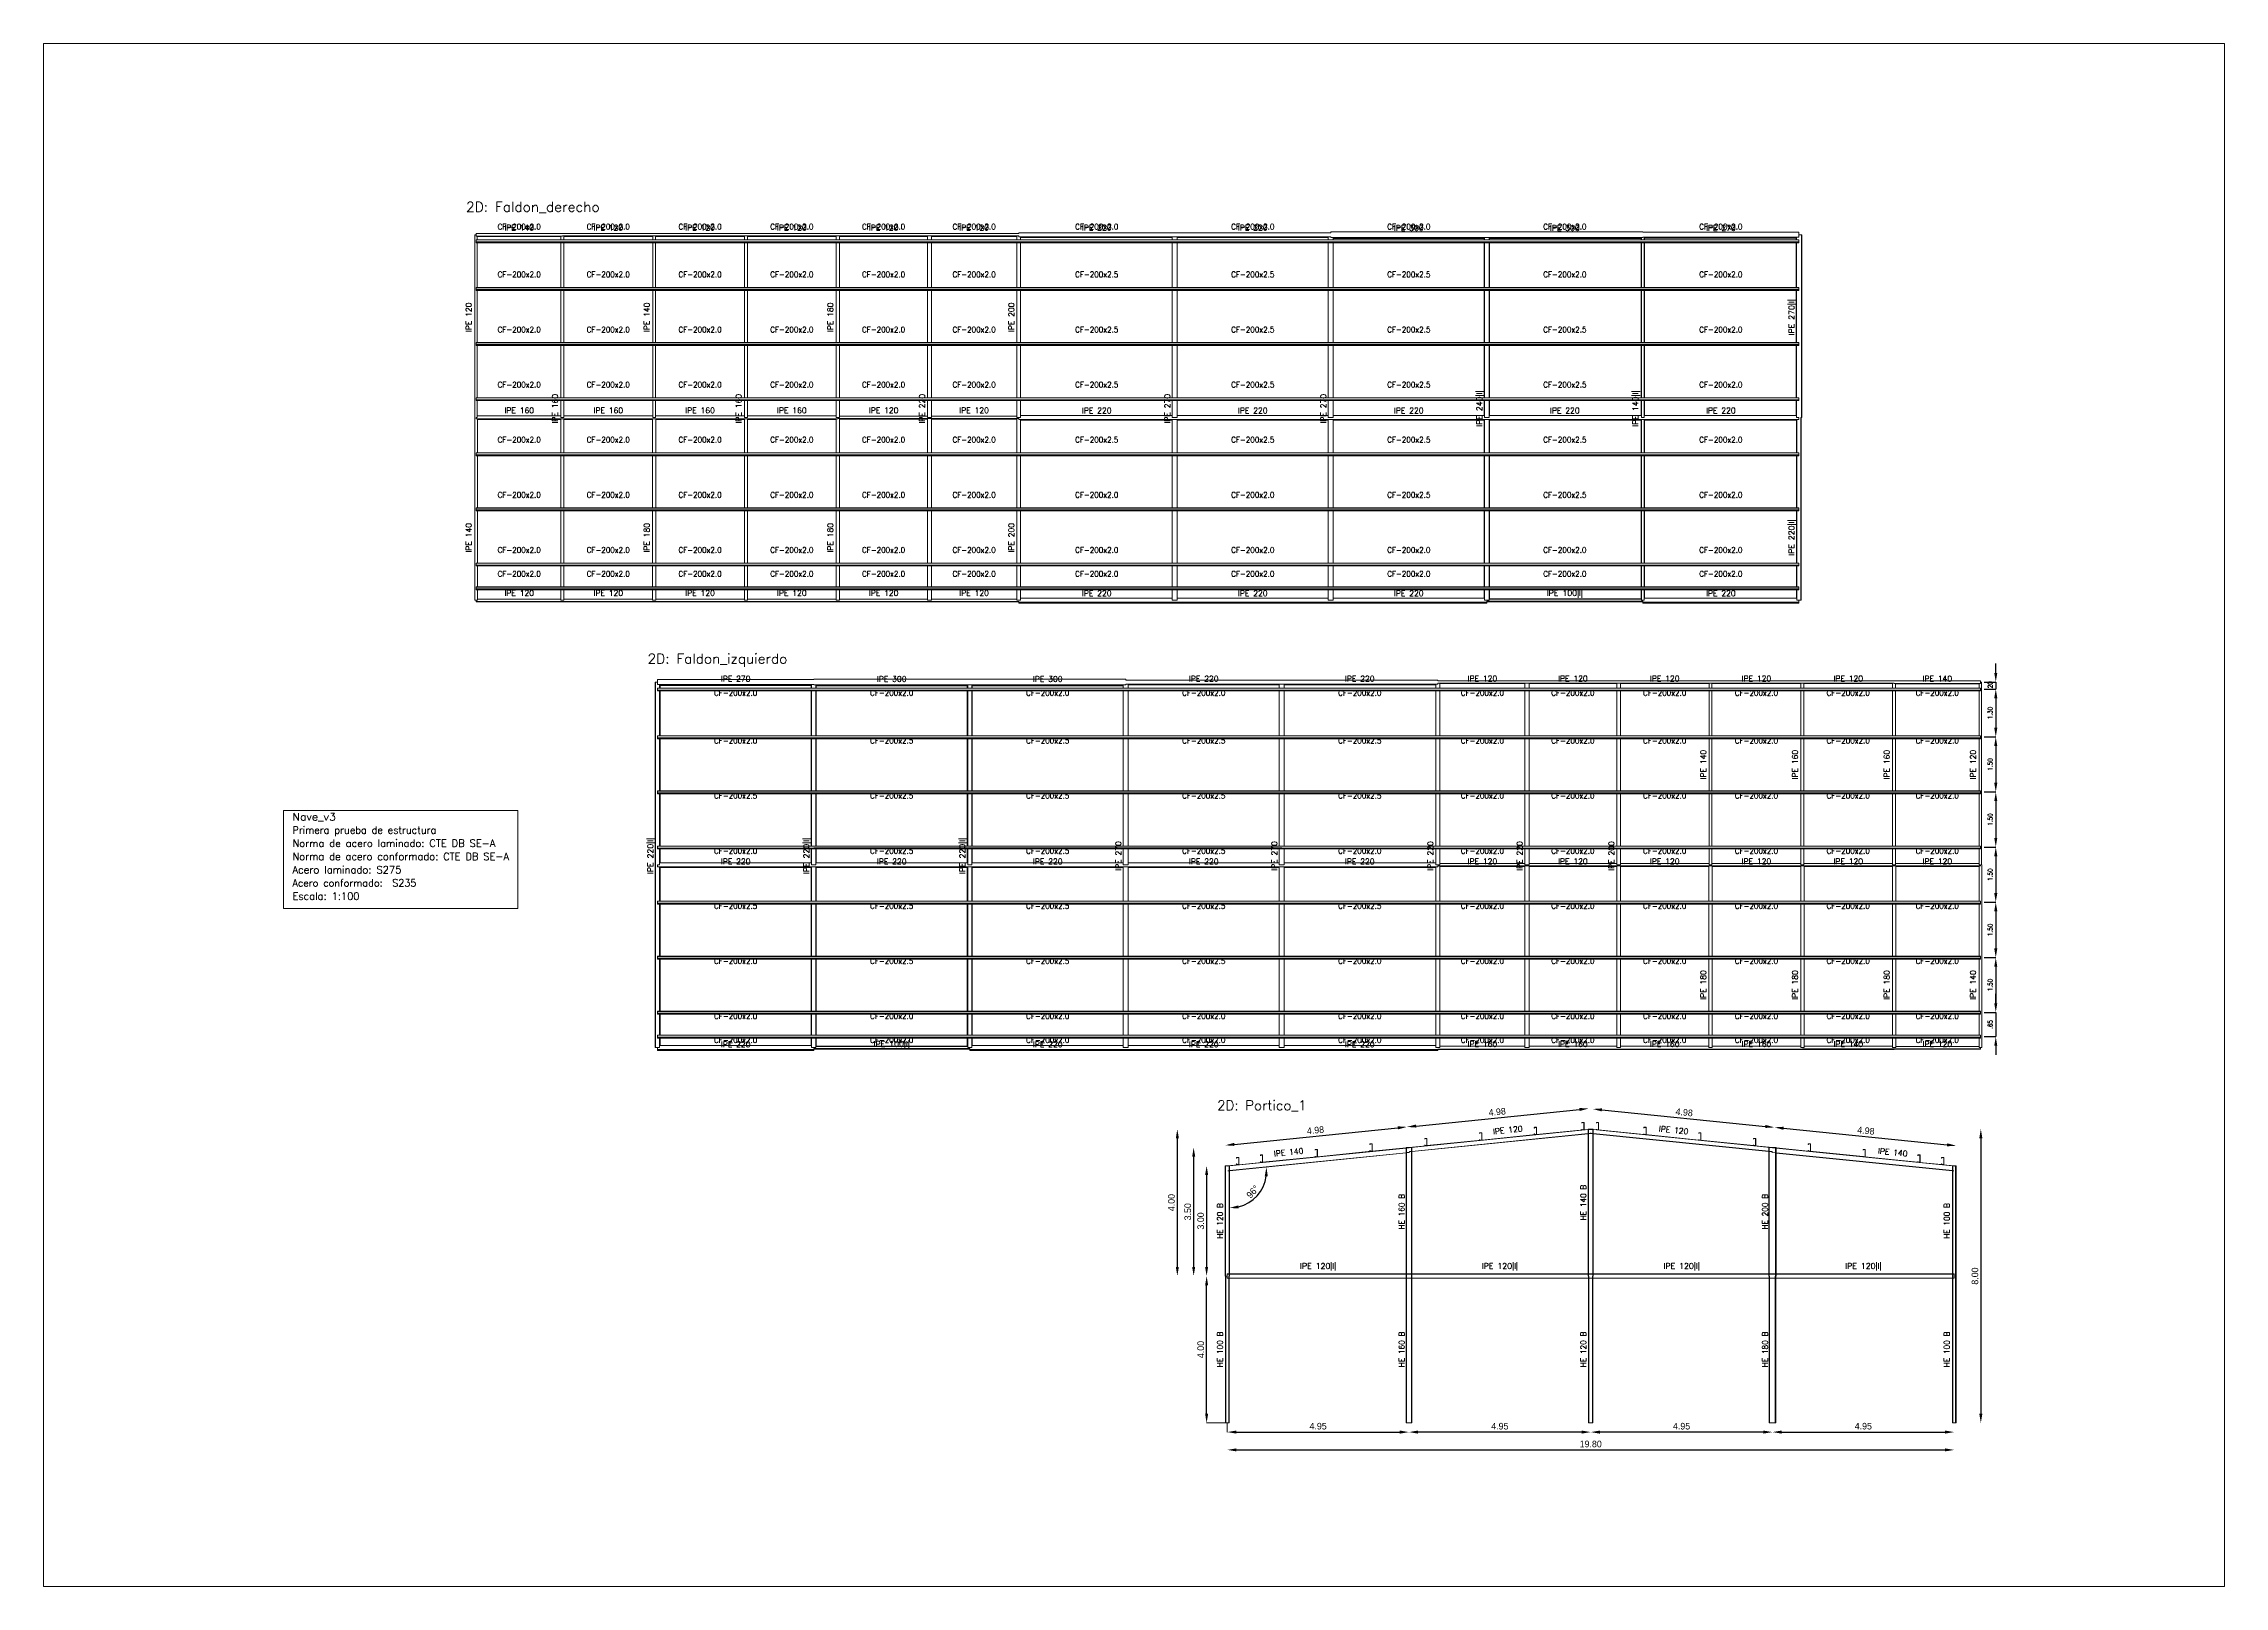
# Model space of a CAD drawing. Header units: millimetres. Extents: x 0 to 149, y -64 to 103.
# Drawn here: x 0 to 59.4, y 60.7 to 102.7 of the extents above; entities that cross this region are included whole.
import ezdxf
from ezdxf.enums import TextEntityAlignment as Align

# ---------------------------------------------------------------- set-up
doc = ezdxf.new("R2010")
doc.units = ezdxf.units.MM
for name, color, linetype, lineweight in [('BARRAS_DE_ACERO', 7, 'Continuous', 9), ('COTAS', 13, 'Continuous', 9), ('ejes', 251, 'Continuous', 0), ('RECUAD_LIMITES', 2, 'Continuous', 0), ('REFERENCIA_DE_LAS_BARRAS', 2, 'Continuous', 9), ('TABLAS', 1, 'Continuous', 9), ('TITULOS', 9, 'Continuous', 0)]:
    doc.layers.add(name, color=color, linetype=linetype, lineweight=lineweight)
doc.styles.add('80-100', font='romans.shx', dxfattribs={"width": 0.9, "height": 0.125})
doc.styles.add('CYPETXT', font='romans__.ttf', dxfattribs={"height": 0.2})
doc.styles.add('RomanS', font='')
doc.styles.get('RomanS').set_extended_font_data('Porsche')
doc.dimstyles.new('100-color', dxfattribs={"dimtxt": 0.18, "dimasz": 0.25, "dimexe": 0, "dimexo": 0.5, "dimgap": 0.07, "dimtad": 1, "dimzin": 4, "dimdsep": 46, "dimtxsty": 'RomanS', "dimcen": 0.1, "dimse1": 1, "dimse2": 1, "dimadec": 0, "dimazin": 0, "dimtfac": 1, "dimtix": 1, "dimtmove": 2, "dimatfit": 3, "dimfxl": 1, "dimtvp": 1.058824, "dimtolj": 1, "dimtzin": 1, "dimarcsym": 0})
doc.dimstyles.new('Copia de 100_conlineas', dxfattribs={"dimtxt": 0.125, "dimasz": 0.25, "dimexe": 0, "dimexo": 0.1, "dimgap": 0.09, "dimtad": 1, "dimzin": 4, "dimdsep": 46, "dimtxsty": '80-100', "dimcen": 0.1, "dimclrd": 256, "dimclre": 256, "dimclrt": 256, "dimadec": 0, "dimazin": 0, "dimtfac": 1, "dimtix": 1, "dimtmove": 2, "dimatfit": 3, "dimfxl": 1, "dimtvp": 1.058824, "dimtolj": 1, "dimtzin": 1, "dimarcsym": 0})

# ---------------------------------------------------------------- blocks, each defined once
blk = doc.blocks.new('*D4')
at = {"layer": 'COTAS', "color": 0, "lineweight": -2, "transparency": 16777216}
blk.add_line((32.49, 64.932), (36.94, 64.932), dxfattribs=at)
at = {"layer": 'COTAS', "color": 0, "transparency": 16777216}
for points in [[(32.49, 64.974), (32.49, 64.89), (32.24, 64.932)], [(36.94, 64.974), (36.94, 64.89), (37.19, 64.932)]]:
    blk.add_solid(points, dxfattribs=at)
at = {"layer": 'Defpoints', "color": 0, "transparency": 16777216}
for p in [(32.24, 65.18), (37.19, 65.18), (37.19, 64.932)]:
    blk.add_point(p, dxfattribs=at)
at = {"layer": 'COTAS', "color": 0, "transparency": 16777216, "insert": (34.715, 65.092), "char_height": 0.18, "attachment_point": 5, "style": 'RomanS'}
blk.add_mtext('\\A1;4.95', dxfattribs=at)
blk = doc.blocks.new('*D5')
at = {"layer": 'COTAS', "color": 0, "lineweight": -2, "transparency": 16777216}
blk.add_line((41.89, 64.932), (37.44, 64.932), dxfattribs=at)
at = {"layer": 'COTAS', "color": 0, "transparency": 16777216}
for points in [[(37.44, 64.974), (37.44, 64.89), (37.19, 64.932)], [(41.89, 64.974), (41.89, 64.89), (42.14, 64.932)]]:
    blk.add_solid(points, dxfattribs=at)
at = {"layer": 'Defpoints', "color": 0, "transparency": 16777216}
for p in [(37.19, 65.18), (37.19, 64.932), (42.14, 65.18)]:
    blk.add_point(p, dxfattribs=at)
at = {"layer": 'COTAS', "color": 0, "transparency": 16777216, "insert": (39.665, 65.092), "char_height": 0.18, "attachment_point": 5, "style": 'RomanS'}
blk.add_mtext('\\A1;4.95', dxfattribs=at)
blk = doc.blocks.new('*D6')
at = {"layer": 'COTAS', "color": 0, "lineweight": -2, "transparency": 16777216}
blk.add_line((46.84, 64.932), (42.39, 64.932), dxfattribs=at)
at = {"layer": 'COTAS', "color": 0, "transparency": 16777216}
for points in [[(42.39, 64.974), (42.39, 64.89), (42.14, 64.932)], [(46.84, 64.974), (46.84, 64.89), (47.09, 64.932)]]:
    blk.add_solid(points, dxfattribs=at)
at = {"layer": 'Defpoints', "color": 0, "transparency": 16777216}
for p in [(42.14, 65.18), (42.14, 64.932), (47.09, 65.18)]:
    blk.add_point(p, dxfattribs=at)
at = {"layer": 'COTAS', "color": 0, "transparency": 16777216, "insert": (44.615, 65.092), "char_height": 0.18, "attachment_point": 5, "style": 'RomanS'}
blk.add_mtext('\\A1;4.95', dxfattribs=at)
blk = doc.blocks.new('*D7')
at = {"layer": 'COTAS', "color": 0, "lineweight": -2, "transparency": 16777216}
blk.add_line((32.49, 64.447), (51.79, 64.447), dxfattribs=at)
at = {"layer": 'COTAS', "color": 0, "transparency": 16777216}
for points in [[(32.49, 64.489), (32.49, 64.406), (32.24, 64.447)], [(51.79, 64.489), (51.79, 64.406), (52.04, 64.447)]]:
    blk.add_solid(points, dxfattribs=at)
at = {"layer": 'Defpoints', "color": 0, "transparency": 16777216}
for p in [(32.24, 65.18), (52.04, 65.18), (52.04, 64.447)]:
    blk.add_point(p, dxfattribs=at)
at = {"layer": 'COTAS', "color": 0, "transparency": 16777216, "insert": (42.14, 64.607), "char_height": 0.18, "attachment_point": 5, "style": 'RomanS'}
blk.add_mtext('\\A1;19.80', dxfattribs=at)
blk = doc.blocks.new('*D8')
at = {"layer": 'COTAS', "color": 0, "lineweight": -2, "transparency": 16777216}
blk.add_line((31.678, 65.43), (31.678, 68.93), dxfattribs=at)
at = {"layer": 'COTAS', "color": 0, "transparency": 16777216}
for points in [[(31.637, 68.93), (31.72, 68.93), (31.678, 69.18)], [(31.637, 65.43), (31.72, 65.43), (31.678, 65.18)]]:
    blk.add_solid(points, dxfattribs=at)
at = {"layer": 'Defpoints', "color": 0, "transparency": 16777216}
for p in [(31.678, 69.18), (32.24, 69.18), (32.24, 65.18)]:
    blk.add_point(p, dxfattribs=at)
at = {"layer": 'COTAS', "color": 0, "transparency": 16777216, "insert": (31.518, 67.18), "char_height": 0.18, "attachment_point": 5, "rotation": 90, "style": 'RomanS'}
blk.add_mtext('\\A1;4.00', dxfattribs=at)
blk = doc.blocks.new('*D9')
at = {"layer": 'COTAS', "color": 0, "lineweight": -2, "transparency": 16777216}
blk.add_line((31.678, 71.93), (31.678, 69.43), dxfattribs=at)
at = {"layer": 'COTAS', "color": 0, "transparency": 16777216}
for points in [[(31.637, 71.93), (31.72, 71.93), (31.678, 72.18)], [(31.637, 69.43), (31.72, 69.43), (31.678, 69.18)]]:
    blk.add_solid(points, dxfattribs=at)
at = {"layer": 'Defpoints', "color": 0, "transparency": 16777216}
for p in [(32.24, 72.18), (31.678, 69.18), (32.24, 69.18)]:
    blk.add_point(p, dxfattribs=at)
at = {"layer": 'COTAS', "color": 0, "transparency": 16777216, "insert": (31.518, 70.68), "char_height": 0.18, "attachment_point": 5, "rotation": 90, "style": 'RomanS'}
blk.add_mtext('\\A1;3.00', dxfattribs=at)
blk = doc.blocks.new('*D12')
at = {"layer": 'COTAS', "lineweight": -2, "transparency": 16777216}
for p, q in [((53.173, 85.602), (53.173, 85.852)), ((52.855, 85.352), (53.173, 85.352)), ((52.855, 85.159), (53.173, 85.159)), ((53.173, 85.352), (53.173, 85.159)), ((53.173, 84.909), (53.173, 84.659))]:
    blk.add_line(p, q, dxfattribs=at)
at = {"layer": 'COTAS', "transparency": 16777216}
for points in [[(53.131, 85.602), (53.215, 85.602), (53.173, 85.352)], [(53.131, 84.909), (53.215, 84.909), (53.173, 85.159)]]:
    blk.add_solid(points, dxfattribs=at)
at = {"layer": 'Defpoints', "color": 0, "transparency": 16777216}
for p in [(52.755, 85.352), (52.755, 85.159), (53.173, 85.159)]:
    blk.add_point(p, dxfattribs=at)
at = {"layer": 'COTAS', "transparency": 16777216, "insert": (53.02, 85.255), "char_height": 0.125, "attachment_point": 5, "rotation": 90, "style": '80-100'}
blk.add_mtext('\\A1;.20', dxfattribs=at)
blk = doc.blocks.new('*D13')
at = {"layer": 'COTAS', "lineweight": -2, "transparency": 16777216}
for p, q in [((52.855, 85.159), (53.173, 85.159)), ((53.173, 84.909), (53.173, 84.109)), ((52.855, 83.859), (53.173, 83.859))]:
    blk.add_line(p, q, dxfattribs=at)
at = {"layer": 'COTAS', "transparency": 16777216}
for points in [[(53.131, 84.909), (53.215, 84.909), (53.173, 85.159)], [(53.131, 84.109), (53.215, 84.109), (53.173, 83.859)]]:
    blk.add_solid(points, dxfattribs=at)
at = {"layer": 'Defpoints', "color": 0, "transparency": 16777216}
for p in [(52.755, 85.159), (52.755, 83.859), (53.173, 83.859)]:
    blk.add_point(p, dxfattribs=at)
at = {"layer": 'COTAS', "transparency": 16777216, "insert": (53.02, 84.509), "char_height": 0.125, "attachment_point": 5, "rotation": 90, "style": '80-100'}
blk.add_mtext('\\A1;1.30', dxfattribs=at)
blk = doc.blocks.new('*D14')
at = {"layer": 'COTAS', "lineweight": -2, "transparency": 16777216}
for p, q in [((52.855, 83.859), (53.173, 83.859)), ((53.173, 83.609), (53.173, 82.609)), ((52.855, 82.359), (53.173, 82.359))]:
    blk.add_line(p, q, dxfattribs=at)
at = {"layer": 'COTAS', "transparency": 16777216}
for points in [[(53.131, 83.609), (53.215, 83.609), (53.173, 83.859)], [(53.131, 82.609), (53.215, 82.609), (53.173, 82.359)]]:
    blk.add_solid(points, dxfattribs=at)
at = {"layer": 'Defpoints', "color": 0, "transparency": 16777216}
for p in [(52.755, 83.859), (52.755, 82.359), (53.173, 82.359)]:
    blk.add_point(p, dxfattribs=at)
at = {"layer": 'COTAS', "transparency": 16777216, "insert": (53.02, 83.109), "char_height": 0.125, "attachment_point": 5, "rotation": 90, "style": '80-100'}
blk.add_mtext('\\A1;1.50', dxfattribs=at)
blk = doc.blocks.new('*D15')
at = {"layer": 'COTAS', "lineweight": -2, "transparency": 16777216}
for p, q in [((52.855, 82.359), (53.173, 82.359)), ((53.173, 82.109), (53.173, 81.109)), ((52.855, 80.859), (53.173, 80.859))]:
    blk.add_line(p, q, dxfattribs=at)
at = {"layer": 'COTAS', "transparency": 16777216}
for points in [[(53.131, 82.109), (53.215, 82.109), (53.173, 82.359)], [(53.131, 81.109), (53.215, 81.109), (53.173, 80.859)]]:
    blk.add_solid(points, dxfattribs=at)
at = {"layer": 'Defpoints', "color": 0, "transparency": 16777216}
for p in [(52.755, 82.359), (52.755, 80.859), (53.173, 80.859)]:
    blk.add_point(p, dxfattribs=at)
at = {"layer": 'COTAS', "transparency": 16777216, "insert": (53.02, 81.609), "char_height": 0.125, "attachment_point": 5, "rotation": 90, "style": '80-100'}
blk.add_mtext('\\A1;1.50', dxfattribs=at)
blk = doc.blocks.new('*D16')
at = {"layer": 'COTAS', "lineweight": -2, "transparency": 16777216}
for p, q in [((52.855, 80.859), (53.173, 80.859)), ((53.173, 80.609), (53.173, 79.609)), ((52.855, 79.359), (53.173, 79.359))]:
    blk.add_line(p, q, dxfattribs=at)
at = {"layer": 'COTAS', "transparency": 16777216}
for points in [[(53.131, 80.609), (53.215, 80.609), (53.173, 80.859)], [(53.131, 79.609), (53.215, 79.609), (53.173, 79.359)]]:
    blk.add_solid(points, dxfattribs=at)
at = {"layer": 'Defpoints', "color": 0, "transparency": 16777216}
for p in [(52.755, 80.859), (52.755, 79.359), (53.173, 79.359)]:
    blk.add_point(p, dxfattribs=at)
at = {"layer": 'COTAS', "transparency": 16777216, "insert": (53.02, 80.109), "char_height": 0.125, "attachment_point": 5, "rotation": 90, "style": '80-100'}
blk.add_mtext('\\A1;1.50', dxfattribs=at)
blk = doc.blocks.new('*D17')
at = {"layer": 'COTAS', "lineweight": -2, "transparency": 16777216}
for p, q in [((52.855, 79.359), (53.173, 79.359)), ((53.173, 79.109), (53.173, 78.099)), ((52.855, 77.849), (53.173, 77.849))]:
    blk.add_line(p, q, dxfattribs=at)
at = {"layer": 'COTAS', "transparency": 16777216}
for points in [[(53.131, 79.109), (53.215, 79.109), (53.173, 79.359)], [(53.131, 78.099), (53.215, 78.099), (53.173, 77.849)]]:
    blk.add_solid(points, dxfattribs=at)
at = {"layer": 'Defpoints', "color": 0, "transparency": 16777216}
for p in [(52.755, 79.359), (52.755, 77.849), (53.173, 77.849)]:
    blk.add_point(p, dxfattribs=at)
at = {"layer": 'COTAS', "transparency": 16777216, "insert": (53.02, 78.604), "char_height": 0.125, "width": 0.29464, "attachment_point": 5, "rotation": 90, "style": '80-100'}
blk.add_mtext('\\A1;1.50', dxfattribs=at)
blk = doc.blocks.new('*D18')
at = {"layer": 'COTAS', "lineweight": -2, "transparency": 16777216}
for p, q in [((52.855, 77.849), (53.173, 77.849)), ((53.173, 77.599), (53.173, 76.609)), ((52.855, 76.359), (53.173, 76.359))]:
    blk.add_line(p, q, dxfattribs=at)
at = {"layer": 'COTAS', "transparency": 16777216}
for points in [[(53.131, 77.599), (53.215, 77.599), (53.173, 77.849)], [(53.131, 76.609), (53.215, 76.609), (53.173, 76.359)]]:
    blk.add_solid(points, dxfattribs=at)
at = {"layer": 'Defpoints', "color": 0, "transparency": 16777216}
for p in [(52.755, 77.849), (52.755, 76.359), (53.173, 76.359)]:
    blk.add_point(p, dxfattribs=at)
at = {"layer": 'COTAS', "transparency": 16777216, "insert": (53.02, 77.104), "char_height": 0.125, "attachment_point": 5, "rotation": 90, "style": '80-100'}
blk.add_mtext('\\A1;1.50', dxfattribs=at)
blk = doc.blocks.new('*D19')
at = {"layer": 'COTAS', "lineweight": -2, "transparency": 16777216}
for p, q in [((53.173, 76.609), (53.173, 76.859)), ((52.855, 76.359), (53.173, 76.359)), ((53.173, 76.359), (53.173, 75.699)), ((52.855, 75.699), (53.173, 75.699)), ((53.173, 75.449), (53.173, 75.199))]:
    blk.add_line(p, q, dxfattribs=at)
at = {"layer": 'COTAS', "transparency": 16777216}
for points in [[(53.131, 76.609), (53.215, 76.609), (53.173, 76.359)], [(53.131, 75.449), (53.215, 75.449), (53.173, 75.699)]]:
    blk.add_solid(points, dxfattribs=at)
at = {"layer": 'Defpoints', "color": 0, "transparency": 16777216}
for p in [(52.755, 76.359), (52.755, 75.699), (53.173, 75.699)]:
    blk.add_point(p, dxfattribs=at)
at = {"layer": 'COTAS', "transparency": 16777216, "insert": (53.02, 76.029), "char_height": 0.125, "attachment_point": 5, "rotation": 90, "style": '80-100'}
blk.add_mtext('\\A1;.65', dxfattribs=at)
blk = doc.blocks.new('*D92')
at = {"layer": 'COTAS', "color": 0, "lineweight": -2, "transparency": 16777216}
blk.add_line((47.34, 64.932), (51.79, 64.932), dxfattribs=at)
at = {"layer": 'COTAS', "color": 0, "transparency": 16777216}
for points in [[(47.34, 64.974), (47.34, 64.89), (47.09, 64.932)], [(51.79, 64.974), (51.79, 64.89), (52.04, 64.932)]]:
    blk.add_solid(points, dxfattribs=at)
at = {"layer": 'Defpoints', "color": 0, "transparency": 16777216}
for p in [(47.09, 65.18), (52.04, 65.18), (52.04, 64.932)]:
    blk.add_point(p, dxfattribs=at)
at = {"layer": 'COTAS', "color": 0, "transparency": 16777216, "insert": (49.565, 65.092), "char_height": 0.18, "attachment_point": 5, "style": 'RomanS'}
blk.add_mtext('\\A1;4.95', dxfattribs=at)
blk = doc.blocks.new('*D93')
at = {"layer": 'COTAS', "color": 0, "lineweight": -2, "transparency": 16777216}
blk.add_line((31.325, 72.43), (31.325, 69.43), dxfattribs=at)
at = {"layer": 'COTAS', "color": 0, "transparency": 16777216}
for points in [[(31.284, 72.43), (31.367, 72.43), (31.325, 72.68)], [(31.284, 69.43), (31.367, 69.43), (31.325, 69.18)]]:
    blk.add_solid(points, dxfattribs=at)
at = {"layer": 'Defpoints', "color": 0, "transparency": 16777216}
for p in [(37.19, 72.68), (31.325, 69.18), (37.19, 69.18)]:
    blk.add_point(p, dxfattribs=at)
at = {"layer": 'COTAS', "color": 0, "transparency": 16777216, "insert": (31.165, 70.93), "char_height": 0.18, "attachment_point": 5, "rotation": 90, "style": 'RomanS'}
blk.add_mtext('\\A1;3.50', dxfattribs=at)
blk = doc.blocks.new('*D94')
at = {"layer": 'COTAS', "color": 0, "lineweight": -2, "transparency": 16777216}
blk.add_line((30.88, 72.93), (30.88, 69.43), dxfattribs=at)
at = {"layer": 'COTAS', "color": 0, "transparency": 16777216}
for points in [[(30.839, 72.93), (30.922, 72.93), (30.88, 73.18)], [(30.839, 69.43), (30.922, 69.43), (30.88, 69.18)]]:
    blk.add_solid(points, dxfattribs=at)
at = {"layer": 'Defpoints', "color": 0, "transparency": 16777216}
for p in [(42.14, 73.18), (30.88, 69.18), (42.14, 69.18)]:
    blk.add_point(p, dxfattribs=at)
at = {"layer": 'COTAS', "color": 0, "transparency": 16777216, "insert": (30.72, 71.18), "char_height": 0.18, "attachment_point": 5, "rotation": 90, "style": 'RomanS'}
blk.add_mtext('\\A1;4.00', dxfattribs=at)
blk = doc.blocks.new('*D95')
at = {"layer": 'COTAS', "color": 0, "lineweight": -2, "transparency": 16777216}
blk.add_line((32.432, 72.765), (36.885, 73.214), dxfattribs=at)
at = {"layer": 'COTAS', "color": 0, "transparency": 16777216}
for points in [[(36.881, 73.256), (36.889, 73.173), (37.134, 73.24)], [(32.428, 72.806), (32.437, 72.723), (32.184, 72.74)]]:
    blk.add_solid(points, dxfattribs=at)
at = {"layer": 'Defpoints', "color": 0, "transparency": 16777216}
for p in [(37.134, 73.24), (37.19, 72.68), (32.24, 72.18)]:
    blk.add_point(p, dxfattribs=at)
at = {"layer": 'COTAS', "color": 0, "transparency": 16777216, "insert": (34.643, 73.149), "char_height": 0.18, "attachment_point": 5, "rotation": 5.76789, "style": 'RomanS'}
blk.add_mtext('\\A1;4.98', dxfattribs=at)
blk = doc.blocks.new('*D96')
at = {"layer": 'COTAS', "color": 0, "lineweight": -2, "transparency": 16777216}
blk.add_line((37.382, 73.265), (41.835, 73.714), dxfattribs=at)
at = {"layer": 'COTAS', "color": 0, "transparency": 16777216}
for points in [[(41.831, 73.756), (41.839, 73.673), (42.084, 73.74)], [(37.378, 73.306), (37.387, 73.223), (37.134, 73.24)]]:
    blk.add_solid(points, dxfattribs=at)
at = {"layer": 'Defpoints', "color": 0, "transparency": 16777216}
for p in [(42.084, 73.74), (42.14, 73.18), (37.19, 72.68)]:
    blk.add_point(p, dxfattribs=at)
at = {"layer": 'COTAS', "color": 0, "transparency": 16777216, "insert": (39.593, 73.649), "char_height": 0.18, "attachment_point": 5, "rotation": 5.76789, "style": 'RomanS'}
blk.add_mtext('\\A1;4.98', dxfattribs=at)
blk = doc.blocks.new('*D97')
at = {"layer": 'COTAS', "color": 0, "lineweight": -2, "transparency": 16777216}
blk.add_line((42.444, 73.703), (46.897, 73.253), dxfattribs=at)
at = {"layer": 'COTAS', "color": 0, "transparency": 16777216}
for points in [[(42.448, 73.745), (42.44, 73.662), (42.196, 73.728)], [(46.901, 73.295), (46.893, 73.212), (47.146, 73.228)]]:
    blk.add_solid(points, dxfattribs=at)
at = {"layer": 'Defpoints', "color": 0, "transparency": 16777216}
for p in [(42.14, 73.18), (47.146, 73.228), (47.09, 72.68)]:
    blk.add_point(p, dxfattribs=at)
at = {"layer": 'COTAS', "color": 0, "transparency": 16777216, "insert": (44.687, 73.638), "char_height": 0.18, "attachment_point": 5, "rotation": 354.23211, "style": 'RomanS'}
blk.add_mtext('\\A1;4.98', dxfattribs=at)
blk = doc.blocks.new('*D98')
at = {"layer": 'COTAS', "color": 0, "lineweight": -2, "transparency": 16777216}
blk.add_line((47.394, 73.203), (51.847, 72.753), dxfattribs=at)
at = {"layer": 'COTAS', "color": 0, "transparency": 16777216}
for points in [[(47.398, 73.245), (47.39, 73.162), (47.146, 73.228)], [(51.851, 72.795), (51.843, 72.712), (52.096, 72.728)]]:
    blk.add_solid(points, dxfattribs=at)
at = {"layer": 'Defpoints', "color": 0, "transparency": 16777216}
for p in [(47.09, 72.68), (52.096, 72.728), (52.04, 72.18)]:
    blk.add_point(p, dxfattribs=at)
at = {"layer": 'COTAS', "color": 0, "transparency": 16777216, "insert": (49.637, 73.138), "char_height": 0.18, "attachment_point": 5, "rotation": 354.23211, "style": 'RomanS'}
blk.add_mtext('\\A1;4.98', dxfattribs=at)
blk = doc.blocks.new('*D99')
at = {"layer": 'COTAS', "color": 0, "lineweight": -2, "transparency": 16777216}
blk.add_arc((32.3, 72.046), 1.013, 284.1718, 351.59611, dxfattribs=at)
at = {"layer": 'COTAS', "color": 0, "transparency": 16777216}
for points in [[(33.261, 71.899), (33.344, 71.897), (33.308, 72.148)], [(32.553, 71.022), (32.543, 71.105), (32.3, 71.033)]]:
    blk.add_solid(points, dxfattribs=at)
at = {"layer": 'Defpoints', "color": 0, "transparency": 16777216}
for p in [(37.11, 72.532), (32.3, 72.046), (32.3, 72.046), (32.836, 71.186), (32.3, 69.24)]:
    blk.add_point(p, dxfattribs=at)
at = {"layer": 'COTAS', "color": 0, "transparency": 16777216, "insert": (32.933, 71.474), "char_height": 0.18, "attachment_point": 5, "rotation": 47.88395, "style": 'RomanS'}
blk.add_mtext('\\A1;96°', dxfattribs=at)
blk = doc.blocks.new('*D101')
at = {"layer": 'COTAS', "color": 0, "lineweight": -2, "transparency": 16777216}
blk.add_line((52.766, 72.931), (52.766, 65.431), dxfattribs=at)
at = {"layer": 'COTAS', "color": 0, "transparency": 16777216}
for points in [[(52.724, 72.931), (52.808, 72.931), (52.766, 73.181)], [(52.724, 65.431), (52.808, 65.431), (52.766, 65.181)]]:
    blk.add_solid(points, dxfattribs=at)
at = {"layer": 'Defpoints', "color": 0, "transparency": 16777216}
for p in [(42.14, 73.181), (42.14, 65.181), (52.766, 65.181)]:
    blk.add_point(p, dxfattribs=at)
at = {"layer": 'COTAS', "color": 0, "transparency": 16777216, "insert": (52.606, 69.18), "char_height": 0.18, "attachment_point": 5, "rotation": 90, "style": 'RomanS'}
blk.add_mtext('\\A1;8.00', dxfattribs=at)

msp = doc.modelspace()

# ---------------------------------------------------------------- linework, layer by layer
at = {"layer": 'BARRAS_DE_ACERO'}
for p, q in [((11.748, 92.554), (11.748, 97.529)), ((11.782, 97.493), (11.78, 97.493)), ((11.812, 97.493), (11.78, 97.493)), ((11.782, 97.493), (11.812, 97.493)), ((14.09, 97.493), (11.812, 97.493)), ((11.812, 97.493), (11.812, 97.492)), ((11.812, 97.492), (11.812, 97.48)), ((11.812, 97.479), (11.812, 97.48)), ((11.812, 97.48), (14.089, 97.48)), ((11.812, 97.479), (14.089, 97.479)), ((11.812, 97.479), (11.812, 97.392)), ((14.089, 97.493), (14.089, 97.492)), ((14.089, 97.493), (14.092, 97.493)), ((14.089, 97.479), (14.089, 97.48)), ((14.09, 97.493), (14.091, 97.493)), ((14.09, 97.493), (14.09, 97.493)), ((14.09, 97.493), (14.09, 97.493)), ((14.092, 97.493), (14.091, 97.493)), ((14.091, 97.493), (14.091, 97.493)), ((14.091, 97.493), (14.091, 97.493)), ((14.092, 97.493), (14.092, 97.493)), ((14.092, 97.493), (14.092, 97.493)), ((14.092, 97.493), (14.092, 97.493)), ((14.092, 97.493), (14.092, 97.493)), ((14.093, 97.493), (14.092, 97.493)), ((14.092, 97.493), (14.092, 97.493)), ((14.092, 97.493), (14.092, 97.493)), ((14.092, 97.493), (14.092, 97.493)), ((14.092, 97.493), (14.092, 97.493)), ((14.092, 97.493), (14.092, 97.493)), ((14.092, 97.493), (14.092, 97.493)), ((14.13, 97.493), (14.093, 97.493)), ((14.093, 97.493), (14.094, 97.493)), ((14.093, 97.493), (14.093, 97.493)), ((14.093, 97.493), (14.093, 97.493)), ((14.093, 97.493), (14.093, 97.493)), ((14.093, 97.493), (14.093, 97.493)), ((14.093, 97.493), (14.093, 97.493)), ((14.093, 97.493), (14.093, 97.493)), ((14.093, 97.493), (14.093, 97.493)), ((14.093, 97.493), (14.093, 97.493)), ((14.093, 97.493), (14.093, 97.493)), ((14.093, 97.493), (14.093, 97.493)), ((14.093, 97.493), (14.093, 97.493)), ((14.093, 97.493), (14.093, 97.493)), ((14.094, 97.493), (14.094, 97.493)), ((14.094, 97.493), (14.094, 97.493)), ((14.127, 97.493), (14.094, 97.493)), ((14.13, 97.493), (14.127, 97.493)), ((14.13, 97.561), (26.56, 97.561)), ((14.13, 97.498), (14.133, 97.498)), ((14.13, 97.498), (14.13, 97.497)), ((14.13, 97.493), (14.13, 97.497)), ((14.13, 97.497), (14.171, 97.497)), ((14.13, 97.493), (14.13, 97.493)), ((14.133, 97.498), (14.347, 97.498)), ((14.171, 97.497), (14.171, 97.497)), ((14.171, 97.485), (14.171, 97.392)), ((14.347, 97.498), (16.593, 97.498)), ((16.632, 97.498), (16.593, 97.498)), ((16.593, 97.497), (16.593, 97.497)), ((16.593, 97.485), (16.593, 97.392)), ((16.666, 97.498), (16.632, 97.498)), ((16.666, 97.498), (19.089, 97.498)), ((16.666, 97.486), (16.666, 97.497)), ((19.089, 97.497), (16.666, 97.497)), ((19.089, 97.486), (16.666, 97.486)), ((16.666, 97.485), (19.089, 97.485)), ((21.633, 97.498), (19.089, 97.498)), ((19.171, 97.497), (19.089, 97.497)), ((19.089, 97.497), (19.089, 97.497)), ((19.171, 97.497), (19.171, 97.497)), ((19.171, 97.485), (21.584, 97.485)), ((19.171, 97.392), (19.171, 97.485)), ((21.584, 97.497), (21.633, 97.497)), ((21.584, 97.392), (21.584, 97.485)), ((21.633, 97.498), (21.675, 97.498)), ((21.633, 97.498), (21.633, 97.498)), ((21.675, 97.497), (21.633, 97.497)), ((24.133, 97.498), (21.675, 97.498)), ((21.675, 97.497), (24.075, 97.497)), ((21.675, 97.486), (21.675, 97.497)), ((21.675, 97.497), (21.675, 97.497)), ((21.675, 97.485), (21.675, 97.486)), ((21.675, 97.486), (24.075, 97.486)), ((24.075, 97.485), (21.675, 97.485)), ((21.675, 97.392), (21.675, 97.485)), ((24.075, 97.497), (24.075, 97.486)), ((24.075, 97.497), (24.088, 97.497)), ((24.075, 97.497), (24.075, 97.497)), ((24.075, 97.486), (24.075, 97.485)), ((24.075, 97.485), (24.075, 97.392)), ((24.101, 97.497), (24.088, 97.497)), ((24.101, 97.497), (24.135, 97.497)), ((24.136, 97.498), (24.133, 97.498)), ((24.14, 97.497), (24.135, 97.497)), ((24.136, 97.498), (24.136, 97.498)), ((24.136, 97.498), (24.136, 97.498)), ((24.136, 97.498), (24.136, 97.498)), ((24.14, 97.497), (24.143, 97.497)), ((24.14, 97.497), (24.14, 97.497)), ((24.141, 97.498), (24.141, 97.498)), ((24.142, 97.498), (24.142, 97.498)), ((24.142, 97.498), (24.142, 97.498)), ((24.142, 97.498), (24.143, 97.498)), ((24.142, 97.498), (24.142, 97.498)), ((24.143, 97.498), (24.143, 97.498)), ((24.143, 97.498), (24.145, 97.498)), ((24.143, 97.498), (24.143, 97.498)), ((24.143, 97.498), (24.143, 97.498)), ((24.143, 97.498), (24.143, 97.498)), ((24.143, 97.498), (24.143, 97.498)), ((24.143, 97.498), (24.143, 97.498)), ((24.143, 97.498), (24.143, 97.498)), ((24.147, 97.497), (24.143, 97.497)), ((24.146, 97.498), (24.145, 97.498)), ((24.146, 97.498), (24.147, 97.498)), ((24.147, 97.498), (24.147, 97.498)), ((24.147, 97.498), (24.147, 97.498)), ((24.149, 97.497), (24.147, 97.497)), ((24.148, 97.498), (24.149, 97.498)), ((24.148, 97.498), (24.148, 97.498)), ((24.148, 97.498), (24.148, 97.498)), ((24.148, 97.498), (24.148, 97.498)), ((24.148, 97.498), (24.148, 97.498)), ((24.148, 97.498), (24.148, 97.498)), ((24.148, 97.498), (24.148, 97.498)), ((24.149, 97.498), (24.149, 97.498)), ((24.149, 97.498), (24.149, 97.498)), ((24.149, 97.498), (24.149, 97.498)), ((24.149, 97.498), (24.149, 97.498)), ((24.149, 97.498), (24.149, 97.498)), ((24.149, 97.498), (24.149, 97.498)), ((24.149, 97.498), (24.149, 97.498)), ((24.149, 97.498), (24.149, 97.498)), ((24.149, 97.498), (24.149, 97.498)), ((24.149, 97.498), (24.149, 97.498)), ((24.149, 97.498), (24.151, 97.498)), ((24.149, 97.498), (24.149, 97.498)), ((24.152, 97.497), (24.149, 97.497)), ((24.151, 97.498), (24.151, 97.498)), ((24.151, 97.498), (24.151, 97.498)), ((24.151, 97.498), (24.151, 97.498)), ((24.151, 97.498), (24.151, 97.498)), ((24.151, 97.498), (24.151, 97.498)), ((24.151, 97.498), (24.151, 97.498)), ((24.151, 97.498), (24.151, 97.498)), ((24.151, 97.498), (24.151, 97.498)), ((24.151, 97.498), (24.151, 97.498)), ((24.151, 97.498), (24.151, 97.498)), ((24.151, 97.498), (24.151, 97.498)), ((24.151, 97.498), (24.151, 97.498)), ((24.151, 97.498), (24.151, 97.498)), ((24.151, 97.498), (24.151, 97.498)), ((24.151, 97.498), (24.151, 97.498)), ((24.152, 97.498), (24.152, 97.498)), ((24.152, 97.498), (24.152, 97.498)), ((24.152, 97.498), (24.153, 97.498)), ((24.152, 97.498), (24.152, 97.498)), ((24.152, 97.498), (24.152, 97.498)), ((24.152, 97.498), (24.152, 97.498)), ((24.152, 97.498), (24.152, 97.498)), ((24.152, 97.497), (24.155, 97.497)), ((24.153, 97.498), (24.153, 97.498)), ((24.153, 97.498), (24.153, 97.498)), ((24.153, 97.498), (24.153, 97.498)), ((24.153, 97.498), (24.153, 97.498)), ((24.154, 97.498), (24.154, 97.498)), ((24.154, 97.498), (24.154, 97.498)), ((24.154, 97.498), (24.154, 97.498)), ((24.154, 97.498), (24.155, 97.498)), ((24.154, 97.498), (24.154, 97.498)), ((24.154, 97.498), (24.154, 97.498)), ((24.154, 97.498), (24.154, 97.498)), ((24.154, 97.498), (24.154, 97.498)), ((24.154, 97.498), (24.154, 97.498)), ((24.154, 97.498), (24.154, 97.498)), ((24.154, 97.498), (24.154, 97.498)), ((24.154, 97.498), (24.154, 97.498)), ((24.154, 97.498), (24.154, 97.498)), ((24.154, 97.498), (24.154, 97.498)), ((24.154, 97.498), (24.154, 97.498)), ((24.154, 97.498), (24.154, 97.498)), ((24.154, 97.498), (24.154, 97.498)), ((24.155, 97.498), (24.156, 97.498)), ((24.155, 97.498), (24.155, 97.498)), ((24.155, 97.498), (24.155, 97.498)), ((24.156, 97.498), (26.56, 97.498)), ((24.185, 97.497), (24.185, 97.486)), ((24.185, 97.486), (24.185, 97.485)), ((26.51, 97.486), (24.185, 97.486)), ((24.185, 97.485), (24.185, 97.392)), ((26.51, 97.497), (26.56, 97.497)), ((26.51, 97.486), (26.51, 97.497)), ((26.51, 97.392), (26.51, 97.485)), ((26.56, 97.561), (26.56, 97.584)), ((26.56, 97.497), (26.56, 97.498)), ((26.56, 97.475), (26.56, 97.497)), ((26.561, 97.475), (26.56, 97.475)), ((26.56, 97.474), (26.56, 97.475)), ((26.56, 97.474), (26.61, 97.474)), ((26.561, 97.475), (30.751, 97.475)), ((26.61, 97.474), (30.742, 97.474)), ((26.61, 97.474), (26.61, 97.474)), ((26.61, 97.453), (30.742, 97.453)), ((26.61, 97.453), (26.61, 97.453)), ((30.742, 97.453), (30.742, 97.474)), ((30.742, 97.474), (30.742, 97.474)), ((30.742, 97.474), (30.813, 97.474)), ((30.742, 97.392), (30.742, 97.453)), ((30.742, 97.453), (30.742, 97.453)), ((30.813, 97.475), (30.751, 97.475)), ((30.813, 97.475), (35.06, 97.475)), ((30.878, 97.474), (30.813, 97.474)), ((30.878, 97.474), (30.878, 97.474)), ((30.878, 97.453), (30.878, 97.474)), ((30.878, 97.392), (30.878, 97.453)), ((30.878, 97.453), (30.878, 97.453)), ((30.878, 97.453), (34.992, 97.453)), ((34.992, 97.474), (34.992, 97.474)), ((35.06, 97.474), (34.992, 97.474)), ((34.992, 97.453), (34.992, 97.392)), ((34.992, 97.453), (34.992, 97.453)), ((35.06, 97.604), (43.56, 97.604)), ((35.06, 97.475), (35.06, 97.474)), ((35.06, 97.474), (35.06, 97.455)), ((35.063, 97.454), (35.06, 97.454)), ((39.307, 97.455), (35.063, 97.455)), ((35.063, 97.455), (35.063, 97.455)), ((35.063, 97.454), (35.127, 97.454)), ((35.063, 97.454), (35.063, 97.454)), ((35.127, 97.454), (39.24, 97.454)), ((35.127, 97.454), (35.127, 97.454)), ((35.127, 97.426), (35.127, 97.454)), ((39.24, 97.454), (39.25, 97.454)), ((39.24, 97.426), (39.24, 97.425)), ((39.25, 97.392), (39.25, 97.454)), ((39.313, 97.455), (39.307, 97.455)), ((39.313, 97.454), (39.307, 97.454)), ((39.313, 97.455), (39.313, 97.455)), ((39.313, 97.455), (43.514, 97.455)), ((39.313, 97.454), (39.313, 97.454)), ((39.37, 97.454), (39.38, 97.454)), ((39.38, 97.454), (43.402, 97.454)), ((39.38, 97.426), (39.38, 97.454)), ((43.514, 97.426), (39.38, 97.426)), ((39.38, 97.425), (43.514, 97.425)), ((43.514, 97.454), (43.402, 97.454)), ((43.55, 97.455), (43.514, 97.455)), ((43.514, 97.454), (43.523, 97.454)), ((43.523, 97.454), (43.523, 97.392)), ((43.56, 97.455), (43.55, 97.455)), ((43.56, 97.604), (43.56, 97.597)), ((43.56, 97.597), (47.81, 97.597)), ((43.56, 97.462), (43.56, 97.455)), ((43.562, 97.462), (43.56, 97.462)), ((43.562, 97.462), (47.81, 97.462)), ((43.597, 97.462), (43.562, 97.462)), ((43.597, 97.462), (43.597, 97.461)), ((43.597, 97.461), (43.606, 97.461)), ((43.606, 97.435), (43.606, 97.436)), ((43.606, 97.436), (47.733, 97.436)), ((47.877, 97.529), (47.81, 97.529)), ((47.81, 97.462), (47.81, 97.462)), ((47.888, 97.529), (47.877, 97.529)), ((47.877, 92.554), (47.877, 97.529)), ((47.888, 92.554), (47.888, 97.529)), ((11.78, 97.392), (11.782, 97.392)), ((11.78, 97.392), (11.78, 97.392)), ((11.78, 97.391), (11.78, 97.392)), ((11.78, 97.392), (11.806, 97.392)), ((11.78, 97.39), (11.78, 97.391)), ((11.78, 97.391), (14.133, 97.391)), ((14.089, 97.39), (11.78, 97.39)), ((11.78, 97.388), (11.78, 97.39)), ((11.78, 97.337), (11.78, 97.388)), ((14.089, 97.388), (11.78, 97.388)), ((11.78, 97.337), (11.782, 97.337)), ((11.78, 97.336), (11.78, 97.337)), ((11.78, 97.334), (11.78, 97.336)), ((11.782, 97.336), (11.78, 97.336)), ((11.782, 97.334), (11.78, 97.334)), ((11.78, 97.333), (11.78, 97.334)), ((11.78, 97.333), (11.78, 97.333)), ((14.133, 97.333), (11.78, 97.333)), ((11.78, 97.333), (11.78, 97.313)), ((11.78, 97.313), (11.782, 97.313)), ((11.812, 97.392), (11.782, 97.392)), ((11.812, 97.337), (11.782, 97.337)), ((11.812, 97.336), (11.782, 97.336)), ((11.782, 97.334), (11.812, 97.334)), ((11.812, 97.313), (11.782, 97.313)), ((11.806, 97.392), (14.127, 97.392)), ((14.133, 97.337), (11.812, 97.337)), ((11.812, 97.336), (14.133, 97.336)), ((11.812, 97.334), (14.133, 97.334)), ((11.812, 97.313), (14.089, 97.313)), ((11.812, 96.092), (11.812, 97.313)), ((14.089, 97.392), (14.171, 97.392)), ((14.127, 97.39), (14.089, 97.39)), ((14.133, 97.388), (14.089, 97.388)), ((14.089, 97.313), (14.133, 97.313)), ((16.632, 97.392), (14.127, 97.392)), ((16.632, 97.39), (14.127, 97.39)), ((16.632, 97.391), (14.133, 97.391)), ((14.133, 97.388), (14.171, 97.388)), ((14.171, 97.337), (14.133, 97.337)), ((14.133, 97.336), (14.171, 97.336)), ((14.133, 97.334), (14.171, 97.334)), ((14.133, 97.333), (14.17, 97.333)), ((14.133, 97.333), (14.17, 97.333)), ((14.133, 97.313), (14.171, 97.313)), ((14.17, 97.333), (14.171, 97.333)), ((14.17, 97.333), (14.171, 97.333)), ((14.171, 97.392), (16.593, 97.392)), ((16.632, 97.388), (14.171, 97.388)), ((14.171, 97.337), (15.1, 97.337)), ((16.593, 97.336), (14.171, 97.336)), ((14.171, 97.334), (16.593, 97.334)), ((16.645, 97.333), (14.171, 97.333)), ((14.171, 97.333), (16.666, 97.333)), ((16.632, 97.337), (15.1, 97.337)), ((16.632, 97.392), (16.593, 97.392)), ((16.593, 97.336), (16.632, 97.336)), ((16.593, 97.334), (16.666, 97.334)), ((16.632, 97.313), (16.593, 97.313)), ((16.593, 96.092), (16.593, 97.313)), ((16.666, 97.392), (16.632, 97.392)), ((16.666, 97.392), (16.632, 97.392)), ((16.666, 97.391), (16.632, 97.391)), ((16.632, 97.39), (16.666, 97.39)), ((16.632, 97.388), (16.666, 97.388)), ((16.632, 97.337), (16.666, 97.337)), ((16.666, 97.336), (16.632, 97.336)), ((16.645, 97.333), (16.666, 97.333)), ((19.091, 97.392), (16.666, 97.392)), ((16.666, 97.391), (19.089, 97.391)), ((19.089, 97.39), (16.666, 97.39)), ((16.666, 97.388), (19.089, 97.388)), ((19.171, 97.336), (16.666, 97.336)), ((16.666, 97.334), (19.089, 97.334)), ((19.101, 97.333), (16.666, 97.333)), ((16.666, 97.333), (19.089, 97.333)), ((19.089, 97.313), (16.666, 97.313)), ((19.133, 97.392), (19.089, 97.392)), ((19.089, 97.391), (19.133, 97.391)), ((19.089, 97.391), (19.089, 97.391)), ((19.133, 97.39), (19.089, 97.39)), ((19.128, 97.388), (19.089, 97.388)), ((19.089, 97.337), (19.133, 97.337)), ((19.089, 97.334), (24.075, 97.334)), ((19.089, 97.333), (19.127, 97.333)), ((19.089, 97.313), (19.133, 97.313)), ((19.133, 97.392), (19.091, 97.392)), ((19.101, 97.333), (19.127, 97.333)), ((19.127, 97.333), (19.128, 97.333)), ((19.127, 97.333), (19.128, 97.333)), ((19.128, 97.388), (19.133, 97.388)), ((21.584, 97.333), (19.128, 97.333)), ((24.075, 97.333), (19.128, 97.333)), ((19.171, 97.392), (19.133, 97.392)), ((19.133, 97.392), (19.171, 97.392)), ((19.133, 97.391), (19.17, 97.391)), ((19.133, 97.39), (19.171, 97.39)), ((21.633, 97.388), (19.133, 97.388)), ((19.133, 97.337), (19.171, 97.337)), ((19.133, 97.313), (19.171, 97.313)), ((21.584, 97.392), (19.171, 97.392)), ((19.171, 97.392), (21.584, 97.392)), ((19.171, 97.391), (21.633, 97.391)), ((21.633, 97.39), (19.171, 97.39)), ((24.075, 97.337), (19.171, 97.337)), ((19.171, 97.336), (24.075, 97.336)), ((19.171, 97.313), (21.584, 97.313)), ((19.171, 96.092), (19.171, 97.313)), ((21.584, 97.392), (21.633, 97.392)), ((21.633, 97.392), (21.584, 97.392)), ((24.076, 97.333), (21.584, 97.333)), ((21.584, 97.313), (21.584, 96.092)), ((21.633, 97.392), (21.675, 97.392)), ((21.675, 97.392), (21.633, 97.392)), ((21.675, 97.391), (21.633, 97.391)), ((21.633, 97.39), (21.675, 97.39)), ((21.633, 97.313), (21.675, 97.313)), ((21.675, 97.392), (24.133, 97.392)), ((21.675, 97.391), (24.133, 97.391)), ((21.675, 97.39), (24.133, 97.39)), ((21.675, 97.313), (24.075, 97.313)), ((21.675, 96.092), (21.675, 97.313)), ((24.075, 97.337), (24.133, 97.337)), ((24.075, 97.336), (24.185, 97.336)), ((26.563, 97.334), (24.075, 97.334)), ((24.075, 97.333), (30.814, 97.333)), ((24.127, 97.313), (24.075, 97.313)), ((24.075, 96.092), (24.075, 97.313)), ((24.134, 97.333), (24.076, 97.333)), ((24.133, 97.313), (24.127, 97.313)), ((24.133, 97.392), (24.185, 97.392)), ((24.185, 97.392), (24.133, 97.392)), ((24.185, 97.391), (24.133, 97.391)), ((24.185, 97.39), (24.133, 97.39)), ((24.185, 97.388), (24.133, 97.388)), ((24.185, 97.337), (24.133, 97.337)), ((24.133, 97.313), (24.185, 97.313)), ((24.185, 97.333), (24.134, 97.333)), ((24.185, 97.392), (26.51, 97.392)), ((26.51, 97.391), (24.185, 97.391)), ((26.51, 97.39), (24.185, 97.39)), ((24.185, 97.388), (26.51, 97.388)), ((24.185, 97.337), (26.563, 97.337)), ((26.563, 97.336), (24.185, 97.336)), ((26.61, 97.333), (24.185, 97.333)), ((26.51, 97.392), (26.527, 97.392)), ((26.51, 97.391), (26.563, 97.391)), ((26.51, 97.39), (26.557, 97.39)), ((26.51, 97.388), (26.557, 97.388)), ((26.51, 96.092), (26.51, 97.313)), ((26.547, 97.392), (26.527, 97.392)), ((26.539, 97.392), (26.542, 97.392)), ((26.542, 97.392), (26.559, 97.392)), ((26.563, 97.392), (26.547, 97.392)), ((26.557, 97.39), (26.563, 97.39)), ((26.563, 97.388), (26.557, 97.388)), ((26.563, 97.392), (26.559, 97.392)), ((26.563, 97.392), (26.61, 97.392)), ((26.563, 97.392), (26.61, 97.392)), ((26.563, 97.391), (26.61, 97.391)), ((26.563, 97.39), (26.61, 97.39)), ((26.61, 97.388), (26.563, 97.388)), ((26.563, 97.337), (26.586, 97.337)), ((26.61, 97.336), (26.563, 97.336)), ((30.875, 97.334), (26.563, 97.334)), ((26.61, 97.337), (26.586, 97.337)), ((26.61, 97.392), (30.746, 97.392)), ((30.742, 97.391), (26.61, 97.391)), ((26.61, 97.39), (34.992, 97.39)), ((26.61, 97.388), (35.063, 97.388)), ((26.61, 97.337), (35.063, 97.337)), ((26.61, 97.337), (26.61, 97.337)), ((26.61, 97.336), (35.025, 97.336)), ((26.61, 97.333), (30.813, 97.333)), ((26.61, 96.092), (26.61, 97.313)), ((30.742, 97.313), (30.742, 96.092)), ((30.813, 97.313), (30.742, 97.313)), ((30.746, 97.392), (30.807, 97.392)), ((30.807, 97.392), (34.993, 97.392)), ((30.813, 97.333), (30.878, 97.333)), ((30.878, 97.313), (30.813, 97.313)), ((30.814, 97.333), (30.841, 97.333)), ((30.878, 97.333), (30.841, 97.333)), ((30.875, 97.334), (35.063, 97.334)), ((30.878, 97.333), (35.064, 97.333)), ((35.063, 97.333), (30.878, 97.333)), ((30.878, 97.313), (34.992, 97.313)), ((30.878, 97.313), (30.878, 96.092)), ((34.992, 97.392), (35.063, 97.392)), ((35.063, 97.39), (34.992, 97.39)), ((35.063, 97.313), (34.992, 97.313)), ((35.025, 97.336), (35.063, 97.336)), ((35.127, 97.392), (35.063, 97.392)), ((35.063, 97.391), (35.127, 97.391)), ((35.127, 97.39), (35.063, 97.39)), ((35.063, 97.388), (35.127, 97.388)), ((35.127, 97.337), (35.063, 97.337)), ((35.063, 97.336), (35.063, 97.336)), ((35.127, 97.336), (35.063, 97.336)), ((35.063, 97.334), (35.127, 97.334)), ((35.063, 97.333), (35.091, 97.333)), ((35.064, 97.333), (35.074, 97.333)), ((35.127, 97.333), (35.074, 97.333)), ((35.091, 97.333), (35.127, 97.333)), ((35.127, 97.391), (39.24, 97.391)), ((39.24, 97.39), (35.127, 97.39)), ((39.24, 97.388), (35.127, 97.388)), ((35.127, 97.337), (39.24, 97.337)), ((39.24, 97.336), (35.127, 97.336)), ((35.127, 97.334), (39.25, 97.334)), ((35.127, 97.333), (39.25, 97.333)), ((35.127, 97.333), (39.25, 97.333)), ((35.127, 97.313), (39.24, 97.313)), ((39.25, 97.392), (39.24, 97.392)), ((39.25, 97.391), (39.24, 97.391)), ((39.25, 97.39), (39.24, 97.39)), ((39.25, 97.388), (39.24, 97.388)), ((39.24, 97.337), (39.25, 97.337)), ((39.24, 97.336), (39.25, 97.336)), ((39.24, 97.313), (39.25, 97.313)), ((39.25, 97.392), (39.25, 97.392)), ((39.25, 97.392), (39.313, 97.392)), ((39.313, 97.392), (39.25, 97.392)), ((39.25, 97.391), (39.313, 97.391)), ((39.25, 97.391), (39.25, 97.391)), ((39.25, 97.39), (39.25, 97.39)), ((39.25, 97.39), (39.313, 97.39)), ((39.313, 97.388), (39.25, 97.388)), ((39.25, 97.388), (39.25, 97.388)), ((39.313, 97.337), (39.25, 97.337)), ((39.25, 97.336), (39.313, 97.336)), ((39.25, 97.334), (39.313, 97.334)), ((39.313, 97.333), (39.25, 97.333)), ((39.25, 97.333), (39.314, 97.333)), ((39.25, 97.313), (39.313, 97.313)), ((39.25, 97.313), (39.25, 96.092)), ((39.37, 97.392), (39.313, 97.392)), ((39.37, 97.392), (39.313, 97.392)), ((39.37, 97.391), (39.313, 97.391)), ((39.37, 97.39), (39.313, 97.39)), ((39.313, 97.388), (39.368, 97.388)), ((39.37, 97.337), (39.313, 97.337)), ((39.37, 97.336), (39.313, 97.336)), ((39.313, 97.334), (43.514, 97.334)), ((39.313, 97.333), (39.368, 97.333)), ((39.313, 97.313), (39.37, 97.313)), ((39.314, 97.333), (43.524, 97.333)), ((39.37, 97.388), (39.368, 97.388)), ((43.524, 97.333), (39.368, 97.333)), ((39.37, 97.392), (39.38, 97.392)), ((39.37, 97.391), (39.38, 97.391)), ((39.37, 97.337), (39.38, 97.337)), ((39.37, 97.336), (39.38, 97.336)), ((39.37, 97.313), (39.37, 96.092)), ((43.514, 97.392), (39.38, 97.392)), ((39.38, 97.391), (43.514, 97.391)), ((39.38, 97.337), (43.514, 97.337)), ((39.38, 97.336), (43.514, 97.336)), ((39.38, 97.313), (43.514, 97.313)), ((43.514, 97.392), (43.523, 97.392)), ((43.523, 97.392), (43.514, 97.392)), ((43.523, 97.39), (43.514, 97.39)), ((43.523, 97.388), (43.514, 97.388)), ((43.523, 97.337), (43.514, 97.337)), ((43.523, 97.336), (43.514, 97.336)), ((43.514, 97.334), (47.81, 97.334)), ((43.514, 97.313), (43.523, 97.313)), ((43.562, 97.39), (43.523, 97.39)), ((43.523, 97.388), (43.597, 97.388)), ((43.523, 97.337), (43.558, 97.337)), ((43.523, 97.313), (43.523, 96.092)), ((43.523, 97.313), (43.562, 97.313)), ((43.524, 97.333), (43.562, 97.333)), ((43.562, 97.333), (43.524, 97.333)), ((43.524, 97.333), (43.524, 97.333)), ((43.562, 97.391), (43.597, 97.391)), ((43.597, 97.39), (43.562, 97.39)), ((47.81, 97.333), (43.562, 97.333)), ((43.597, 97.313), (43.562, 97.313)), ((43.58, 97.336), (47.733, 97.336)), ((43.606, 97.392), (43.597, 97.392)), ((43.597, 97.391), (43.606, 97.391)), ((43.597, 97.39), (43.606, 97.39)), ((43.606, 97.388), (43.597, 97.388)), ((43.606, 97.337), (43.597, 97.337)), ((43.597, 97.313), (43.597, 96.092)), ((43.606, 97.313), (43.597, 97.313)), ((47.733, 97.392), (43.606, 97.392)), ((43.606, 97.391), (47.733, 97.391)), ((47.733, 97.39), (43.606, 97.39)), ((47.733, 97.388), (43.606, 97.388)), ((47.733, 97.392), (47.743, 97.392)), ((47.733, 97.392), (47.743, 97.392)), ((47.733, 97.391), (47.743, 97.391)), ((47.733, 97.39), (47.743, 97.39)), ((47.733, 97.388), (47.743, 97.388)), ((47.743, 97.336), (47.733, 97.336)), ((47.733, 97.313), (47.743, 97.313)), ((47.733, 97.313), (47.733, 96.092)), ((47.81, 97.392), (47.743, 97.392)), ((47.81, 97.391), (47.743, 97.391)), ((47.81, 97.39), (47.743, 97.39)), ((47.81, 97.388), (47.743, 97.388)), ((47.81, 97.337), (47.743, 97.337)), ((47.81, 97.336), (47.743, 97.336)), ((47.743, 96.092), (47.743, 97.313)), ((47.81, 97.392), (47.81, 97.391)), ((47.81, 97.392), (47.81, 97.392)), ((47.81, 97.391), (47.81, 97.39)), ((47.81, 97.39), (47.81, 97.388)), ((47.81, 97.388), (47.81, 97.337)), ((47.81, 97.337), (47.81, 97.336)), ((47.81, 97.336), (47.81, 97.334)), ((47.81, 97.334), (47.81, 97.333)), ((47.81, 97.333), (47.81, 97.333)), ((11.78, 96.092), (11.782, 96.092)), ((11.78, 96.092), (11.78, 96.092)), ((11.78, 96.092), (11.782, 96.092)), ((11.78, 96.091), (11.78, 96.092)), ((11.78, 96.09), (11.78, 96.091)), ((11.782, 96.091), (11.78, 96.091)), ((11.782, 96.09), (11.78, 96.09)), ((11.78, 96.088), (11.78, 96.09)), ((11.78, 96.037), (11.78, 96.088)), ((11.782, 96.088), (11.78, 96.088)), ((11.782, 96.037), (11.78, 96.037)), ((11.78, 96.036), (11.78, 96.037)), ((11.78, 96.034), (11.78, 96.036)), ((11.782, 96.036), (11.78, 96.036)), ((11.78, 96.033), (11.78, 96.034)), ((11.782, 96.034), (11.78, 96.034)), ((11.78, 96.033), (11.78, 96.033)), ((11.782, 96.033), (11.78, 96.033)), ((11.812, 96.092), (11.782, 96.092)), ((11.812, 96.092), (11.782, 96.092)), ((11.782, 96.091), (11.812, 96.091)), ((11.782, 96.09), (11.812, 96.09)), ((11.782, 96.088), (11.812, 96.088)), ((11.782, 96.037), (11.812, 96.037)), ((11.782, 96.036), (11.812, 96.036)), ((11.782, 96.034), (11.812, 96.034)), ((11.782, 96.033), (11.812, 96.033)), ((11.782, 96.033), (11.812, 96.033)), ((11.812, 96.092), (11.812, 96.092)), ((11.812, 96.092), (14.089, 96.092)), ((14.089, 96.091), (11.812, 96.091)), ((14.089, 96.09), (11.812, 96.09)), ((11.812, 96.088), (14.089, 96.088)), ((14.171, 96.037), (11.812, 96.037)), ((14.089, 96.036), (11.812, 96.036)), ((11.812, 96.034), (14.124, 96.034)), ((13.395, 96.033), (11.812, 96.033)), ((16.632, 96.033), (11.812, 96.033)), ((11.812, 96.013), (14.089, 96.013)), ((13.395, 96.033), (14.171, 96.033)), ((14.133, 96.092), (14.089, 96.092)), ((14.089, 96.091), (14.127, 96.091)), ((14.089, 96.09), (14.127, 96.09)), ((14.089, 96.088), (14.133, 96.088)), ((14.089, 96.013), (14.089, 94.592)), ((14.133, 96.034), (14.124, 96.034)), ((14.127, 96.091), (14.133, 96.091)), ((14.133, 96.09), (14.127, 96.09)), ((14.171, 96.092), (14.133, 96.092)), ((14.171, 96.091), (14.133, 96.091)), ((14.133, 96.09), (14.171, 96.09)), ((14.171, 96.088), (14.133, 96.088)), ((14.171, 96.034), (14.133, 96.034)), ((14.171, 96.092), (16.593, 96.092)), ((16.622, 96.091), (14.171, 96.091)), ((16.605, 96.09), (14.171, 96.09)), ((14.171, 96.088), (16.632, 96.088)), ((14.171, 96.037), (15.1, 96.037)), ((16.593, 96.034), (14.171, 96.034)), ((14.171, 96.033), (16.593, 96.033)), ((14.171, 94.592), (14.171, 96.013)), ((16.666, 96.037), (15.1, 96.037)), ((16.593, 96.092), (16.632, 96.092)), ((16.632, 96.034), (16.593, 96.034)), ((16.628, 96.033), (16.593, 96.033)), ((16.632, 96.013), (16.593, 96.013)), ((16.593, 94.592), (16.593, 96.013)), ((16.622, 96.091), (19.089, 96.091)), ((16.666, 96.092), (16.632, 96.092)), ((16.632, 96.092), (19.089, 96.092)), ((16.632, 96.09), (19.089, 96.09)), ((16.632, 96.088), (16.666, 96.088)), ((19.133, 96.034), (16.632, 96.034)), ((16.632, 96.033), (16.666, 96.033)), ((16.65, 96.036), (19.089, 96.036)), ((16.666, 96.088), (19.089, 96.088)), ((16.666, 96.037), (17.6, 96.037)), ((19.171, 96.033), (16.666, 96.033)), ((16.666, 96.033), (20.012, 96.033)), ((16.666, 96.013), (19.089, 96.013)), ((17.6, 96.037), (19.171, 96.037)), ((19.089, 96.092), (19.133, 96.092)), ((19.089, 96.092), (19.133, 96.092)), ((19.089, 96.091), (19.133, 96.091)), ((19.089, 96.09), (19.128, 96.09)), ((19.089, 96.088), (19.133, 96.088)), ((19.089, 96.036), (19.133, 96.036)), ((19.089, 96.013), (19.133, 96.013)), ((19.128, 96.09), (19.133, 96.09)), ((19.171, 96.092), (19.133, 96.092)), ((19.133, 96.091), (19.171, 96.091)), ((19.171, 96.09), (19.133, 96.09)), ((19.133, 96.088), (19.171, 96.088)), ((21.584, 96.036), (19.133, 96.036)), ((19.171, 96.034), (19.133, 96.034)), ((19.171, 96.092), (21.584, 96.092)), ((21.633, 96.091), (19.171, 96.091)), ((21.633, 96.09), (19.171, 96.09)), ((21.584, 96.088), (19.171, 96.088)), ((19.171, 96.037), (21.584, 96.037)), ((19.171, 96.034), (21.584, 96.034)), ((19.899, 96.033), (19.171, 96.033)), ((19.171, 96.013), (21.584, 96.013)), ((20.218, 96.033), (19.899, 96.033)), ((20.012, 96.033), (20.014, 96.033)), ((20.014, 96.033), (20.016, 96.033)), ((20.028, 96.033), (20.031, 96.033)), ((20.033, 96.033), (20.031, 96.033)), ((20.033, 96.033), (20.036, 96.033)), ((20.036, 96.033), (20.038, 96.033)), ((20.043, 96.033), (20.038, 96.033)), ((20.23, 96.033), (20.231, 96.033)), ((20.24, 96.033), (20.243, 96.033)), ((20.243, 96.033), (20.246, 96.033)), ((20.246, 96.033), (20.249, 96.033)), ((20.252, 96.033), (20.249, 96.033)), ((20.261, 96.033), (20.264, 96.033)), ((20.264, 96.033), (20.267, 96.033)), ((20.271, 96.033), (20.267, 96.033)), ((20.273, 96.033), (20.271, 96.033)), ((20.273, 96.033), (20.276, 96.033)), ((20.293, 96.033), (20.292, 96.033)), ((20.293, 96.033), (20.296, 96.033)), ((20.298, 96.033), (20.296, 96.033)), ((20.599, 96.033), (20.621, 96.033)), ((20.751, 96.033), (20.749, 96.033)), ((26.479, 96.033), (20.891, 96.033)), ((21.634, 96.092), (21.584, 96.092)), ((21.584, 96.092), (24.075, 96.092)), ((21.584, 96.088), (24.075, 96.088)), ((21.584, 96.037), (21.627, 96.037)), ((21.584, 96.036), (21.633, 96.036)), ((21.584, 96.013), (21.584, 94.592)), ((21.584, 96.013), (21.633, 96.013)), ((21.633, 96.037), (21.627, 96.037)), ((21.675, 96.091), (21.633, 96.091)), ((21.675, 96.09), (21.633, 96.09)), ((21.675, 96.037), (21.633, 96.037)), ((21.675, 96.036), (21.633, 96.036)), ((21.633, 96.013), (21.675, 96.013)), ((21.634, 96.092), (21.675, 96.092)), ((24.075, 96.092), (21.675, 96.092)), ((21.675, 96.091), (24.176, 96.091)), ((21.675, 96.09), (24.075, 96.09)), ((24.075, 96.037), (21.675, 96.037)), ((21.675, 96.036), (24.075, 96.036)), ((21.675, 96.034), (24.075, 96.034)), ((24.133, 96.033), (21.675, 96.033)), ((24.075, 96.092), (24.133, 96.092)), ((24.075, 96.092), (24.176, 96.092)), ((24.127, 96.09), (24.075, 96.09)), ((24.075, 96.088), (24.127, 96.088)), ((24.075, 96.037), (24.127, 96.037)), ((24.127, 96.036), (24.075, 96.036)), ((24.075, 96.034), (24.126, 96.034)), ((24.127, 96.034), (24.126, 96.034)), ((24.127, 96.09), (24.185, 96.09)), ((24.127, 96.088), (24.127, 96.088)), ((24.133, 96.088), (24.127, 96.088)), ((24.127, 96.037), (24.133, 96.037)), ((24.127, 96.036), (24.185, 96.036)), ((24.127, 96.034), (24.185, 96.034)), ((24.176, 96.092), (24.133, 96.092)), ((24.185, 96.088), (24.133, 96.088)), ((24.133, 96.037), (24.185, 96.037)), ((24.133, 96.033), (26.479, 96.033)), ((24.176, 96.092), (24.176, 96.092)), ((26.51, 96.092), (24.176, 96.092)), ((24.185, 96.092), (24.176, 96.092)), ((26.51, 96.091), (24.176, 96.091)), ((26.51, 96.092), (24.185, 96.092)), ((26.56, 96.09), (24.185, 96.09)), ((24.185, 96.036), (26.56, 96.036)), ((24.185, 96.034), (26.56, 96.034)), ((24.185, 96.013), (24.185, 94.592)), ((26.56, 96.033), (26.479, 96.033)), ((26.479, 96.033), (26.48, 96.033)), ((26.56, 96.033), (26.48, 96.033)), ((26.557, 96.092), (26.51, 96.092)), ((26.51, 96.092), (26.555, 96.092)), ((26.51, 96.091), (26.56, 96.091)), ((26.51, 96.013), (26.51, 94.592)), ((26.557, 96.013), (26.51, 96.013)), ((26.56, 96.092), (26.555, 96.092)), ((26.56, 96.092), (26.557, 96.092)), ((26.56, 96.013), (26.557, 96.013)), ((26.56, 96.092), (26.56, 96.092)), ((26.56, 96.092), (26.56, 96.092)), ((26.56, 96.092), (26.597, 96.092)), ((26.56, 96.092), (26.56, 96.092)), ((26.56, 96.091), (26.587, 96.091)), ((26.56, 96.09), (26.56, 96.09)), ((26.56, 96.038), (26.563, 96.038)), ((26.56, 96.037), (26.56, 96.036)), ((26.56, 96.036), (26.61, 96.036)), ((26.56, 96.034), (26.56, 96.033)), ((26.56, 96.034), (26.56, 96.034)), ((26.56, 96.033), (26.56, 96.033)), ((26.563, 96.032), (26.56, 96.032)), ((26.56, 96.013), (26.56, 96.032)), ((26.56, 96.013), (26.56, 96.013)), ((26.561, 96.034), (30.813, 96.034)), ((26.563, 96.033), (26.561, 96.033)), ((26.563, 96.038), (30.742, 96.038)), ((26.61, 96.033), (26.563, 96.033)), ((26.563, 96.032), (26.61, 96.032)), ((26.587, 96.091), (30.776, 96.091)), ((26.591, 96.092), (26.61, 96.092)), ((26.597, 96.092), (26.605, 96.092)), ((26.61, 96.092), (26.605, 96.092)), ((30.809, 96.092), (26.61, 96.092)), ((26.61, 96.092), (26.61, 96.092)), ((26.61, 96.036), (30.742, 96.036)), ((26.61, 96.033), (26.632, 96.033)), ((26.61, 96.032), (30.813, 96.032)), ((26.61, 96.013), (30.742, 96.013)), ((26.61, 94.592), (26.61, 96.013)), ((26.632, 96.033), (30.857, 96.033)), ((30.742, 96.09), (30.769, 96.09)), ((30.807, 96.038), (30.742, 96.038)), ((30.742, 96.036), (35.027, 96.036)), ((30.742, 96.013), (30.813, 96.013)), ((30.878, 96.09), (30.769, 96.09)), ((30.776, 96.091), (30.878, 96.091)), ((30.878, 96.088), (30.807, 96.088)), ((30.807, 96.038), (30.808, 96.038)), ((35.054, 96.038), (30.808, 96.038)), ((30.809, 96.092), (30.877, 96.092)), ((30.857, 96.034), (30.813, 96.034)), ((30.813, 96.032), (34.894, 96.032)), ((30.813, 96.013), (30.878, 96.013)), ((35.115, 96.034), (30.857, 96.034)), ((30.857, 96.034), (30.857, 96.034)), ((30.857, 96.033), (33.608, 96.033)), ((30.878, 96.092), (30.877, 96.092)), ((30.878, 96.092), (34.992, 96.092)), ((35.052, 96.091), (30.878, 96.091)), ((30.878, 96.09), (35.063, 96.09)), ((30.878, 96.088), (35.063, 96.088)), ((30.878, 96.013), (34.992, 96.013)), ((30.878, 94.592), (30.878, 96.013)), ((34.894, 96.033), (33.608, 96.033)), ((35.063, 96.033), (34.894, 96.033)), ((34.894, 96.032), (34.895, 96.032)), ((34.895, 96.032), (35.063, 96.032)), ((35.057, 96.092), (34.992, 96.092)), ((35.057, 96.092), (34.992, 96.092)), ((35.057, 96.013), (34.992, 96.013)), ((35.057, 96.036), (35.027, 96.036)), ((35.062, 96.091), (35.052, 96.091)), ((35.054, 96.038), (35.057, 96.038)), ((35.057, 96.092), (35.063, 96.092)), ((35.057, 96.092), (35.063, 96.092)), ((35.057, 96.038), (35.058, 96.038)), ((35.057, 96.036), (35.063, 96.036)), ((35.063, 96.013), (35.057, 96.013)), ((35.063, 96.038), (35.058, 96.038)), ((35.062, 96.091), (35.063, 96.091)), ((35.127, 96.092), (35.063, 96.092)), ((35.063, 96.091), (35.127, 96.091)), ((35.063, 96.09), (35.099, 96.09)), ((35.098, 96.088), (35.063, 96.088)), ((35.063, 96.036), (35.072, 96.036)), ((35.105, 96.033), (35.063, 96.033)), ((35.105, 96.032), (35.063, 96.032)), ((35.063, 96.013), (35.127, 96.013)), ((35.098, 96.088), (35.098, 96.088)), ((35.098, 96.088), (35.127, 96.088)), ((35.105, 96.033), (35.105, 96.033)), ((35.125, 96.032), (35.105, 96.032)), ((39.31, 96.034), (35.115, 96.034)), ((35.125, 96.032), (35.127, 96.032)), ((35.125, 96.032), (35.125, 96.032)), ((39.25, 96.091), (35.127, 96.091)), ((39.31, 96.088), (35.127, 96.088)), ((35.127, 96.033), (39.31, 96.033)), ((39.143, 96.032), (35.127, 96.032)), ((39.143, 96.032), (39.145, 96.032)), ((39.25, 96.092), (39.24, 96.092)), ((39.25, 96.013), (39.24, 96.013)), ((39.31, 96.092), (39.25, 96.092)), ((39.31, 96.091), (39.25, 96.091)), ((39.25, 96.032), (39.31, 96.032)), ((39.25, 96.013), (39.25, 94.592)), ((39.307, 96.013), (39.25, 96.013)), ((39.307, 96.013), (39.31, 96.013)), ((39.31, 96.092), (39.31, 96.092)), ((39.31, 96.092), (39.31, 96.092)), ((39.31, 96.092), (39.31, 96.092)), ((39.31, 96.092), (39.31, 96.091)), ((39.31, 96.092), (39.313, 96.092)), ((39.31, 96.091), (39.31, 96.09)), ((39.31, 96.091), (39.31, 96.091)), ((39.31, 96.091), (39.313, 96.091)), ((39.31, 96.09), (39.31, 96.088)), ((39.31, 96.09), (39.31, 96.09)), ((39.31, 96.09), (39.313, 96.09)), ((39.31, 96.037), (39.313, 96.037)), ((39.31, 96.036), (39.31, 96.036)), ((39.31, 96.034), (39.31, 96.035)), ((39.31, 96.034), (39.311, 96.034)), ((39.31, 96.034), (39.31, 96.034)), ((39.31, 96.034), (39.31, 96.034)), ((39.31, 96.033), (39.31, 96.034)), ((39.31, 96.033), (39.31, 96.032)), ((39.313, 96.033), (39.31, 96.033)), ((39.31, 96.033), (39.31, 96.033)), ((39.31, 96.033), (39.31, 96.033)), ((39.31, 96.018), (39.31, 96.032)), ((39.313, 96.013), (39.31, 96.013)), ((39.313, 96.034), (39.311, 96.034)), ((39.311, 96.033), (39.313, 96.033)), ((39.313, 96.092), (39.37, 96.092)), ((39.313, 96.091), (43.523, 96.091)), ((39.313, 96.09), (43.606, 96.09)), ((43.606, 96.088), (39.313, 96.088)), ((43.514, 96.037), (39.313, 96.037)), ((39.313, 96.034), (43.562, 96.034)), ((39.313, 96.033), (43.523, 96.033)), ((39.313, 96.033), (39.318, 96.033)), ((39.37, 96.013), (39.313, 96.013)), ((39.318, 96.033), (43.514, 96.033)), ((43.514, 96.092), (39.36, 96.092)), ((39.37, 96.092), (39.38, 96.092)), ((39.37, 96.013), (39.38, 96.013)), ((39.37, 96.013), (39.37, 94.592)), ((39.38, 96.092), (43.514, 96.092)), ((39.38, 94.592), (39.38, 96.013)), ((39.38, 96.013), (43.514, 96.013)), ((43.514, 96.092), (43.523, 96.092)), ((43.514, 96.037), (47.743, 96.037)), ((43.514, 96.033), (43.523, 96.033)), ((43.514, 96.013), (43.523, 96.013)), ((43.523, 96.092), (47.733, 96.092)), ((43.523, 96.092), (43.597, 96.092)), ((43.562, 96.091), (43.523, 96.091)), ((43.523, 96.033), (47.743, 96.033)), ((43.523, 96.033), (43.606, 96.033)), ((43.562, 96.013), (43.523, 96.013)), ((43.523, 96.013), (43.523, 94.592)), ((43.562, 96.091), (47.733, 96.091)), ((47.81, 96.034), (43.562, 96.034)), ((43.597, 96.013), (43.562, 96.013)), ((43.597, 96.092), (43.606, 96.092)), ((43.606, 96.013), (43.597, 96.013)), ((47.733, 96.09), (43.606, 96.09)), ((43.606, 96.088), (47.733, 96.088)), ((43.606, 96.036), (47.807, 96.036)), ((43.606, 96.033), (47.81, 96.033)), ((47.733, 96.092), (47.743, 96.092)), ((47.733, 96.091), (47.743, 96.091)), ((47.733, 96.09), (47.743, 96.09)), ((47.733, 96.088), (47.743, 96.088)), ((47.796, 96.092), (47.743, 96.092)), ((47.743, 96.092), (47.807, 96.092)), ((47.765, 96.09), (47.743, 96.09)), ((47.743, 96.088), (47.807, 96.088)), ((47.743, 96.037), (47.81, 96.037)), ((47.743, 96.033), (47.81, 96.033)), ((47.743, 96.013), (47.81, 96.013)), ((47.807, 96.09), (47.765, 96.09)), ((47.807, 96.092), (47.796, 96.092)), ((47.81, 96.092), (47.807, 96.092)), ((47.807, 96.09), (47.81, 96.09)), ((47.807, 96.088), (47.81, 96.088)), ((47.81, 96.036), (47.807, 96.036)), ((47.81, 96.092), (47.81, 96.092)), ((47.81, 96.09), (47.81, 96.091)), ((47.81, 96.09), (47.81, 96.088)), ((47.81, 96.088), (47.81, 96.037)), ((47.81, 96.034), (47.81, 96.033)), ((47.81, 96.033), (47.81, 96.013)), ((47.81, 96.033), (47.81, 96.033)), ((11.78, 94.591), (11.78, 94.592)), ((11.78, 94.592), (11.782, 94.592)), ((11.78, 94.591), (11.782, 94.591)), ((11.78, 94.59), (11.78, 94.591)), ((11.78, 94.588), (11.78, 94.59)), ((11.782, 94.59), (11.78, 94.59)), ((11.782, 94.588), (11.78, 94.588)), ((11.78, 94.536), (11.78, 94.537)), ((11.78, 94.534), (11.78, 94.536)), ((11.782, 94.536), (11.78, 94.536)), ((11.78, 94.533), (11.78, 94.534)), ((11.782, 94.534), (11.78, 94.534)), ((11.78, 94.533), (11.78, 94.533)), ((11.78, 94.533), (11.78, 94.513)), ((11.782, 94.533), (11.78, 94.533)), ((11.78, 94.533), (11.782, 94.533)), ((11.782, 94.513), (11.78, 94.513)), ((11.812, 94.592), (11.782, 94.592)), ((11.812, 94.591), (11.782, 94.591)), ((11.812, 94.59), (11.782, 94.59)), ((11.782, 94.588), (11.812, 94.588)), ((11.782, 94.537), (11.812, 94.537)), ((11.812, 94.534), (11.782, 94.534)), ((11.812, 94.533), (11.782, 94.533)), ((11.812, 94.533), (11.782, 94.533)), ((11.782, 94.513), (11.812, 94.513)), ((11.812, 94.592), (14.089, 94.592)), ((14.089, 94.592), (11.812, 94.592)), ((11.812, 94.591), (14.089, 94.591)), ((11.812, 94.59), (14.089, 94.59)), ((14.089, 94.588), (11.812, 94.588)), ((14.089, 94.537), (11.812, 94.537)), ((11.812, 94.533), (14.089, 94.533)), ((11.812, 94.513), (14.089, 94.513)), ((11.812, 93.092), (11.812, 94.513)), ((14.133, 94.592), (14.089, 94.592)), ((14.089, 94.592), (14.164, 94.592)), ((14.133, 94.591), (14.089, 94.591)), ((14.089, 94.59), (14.127, 94.59)), ((14.089, 94.588), (14.133, 94.588)), ((14.089, 94.537), (14.133, 94.537)), ((14.089, 94.536), (14.133, 94.536)), ((14.089, 94.533), (14.133, 94.533)), ((14.089, 94.513), (14.133, 94.513)), ((14.133, 94.59), (14.127, 94.59)), ((14.133, 94.592), (14.171, 94.592)), ((16.593, 94.59), (14.133, 94.59)), ((14.133, 94.588), (14.171, 94.588)), ((14.171, 94.537), (14.133, 94.537)), ((14.133, 94.536), (14.171, 94.536)), ((14.133, 94.534), (14.171, 94.534)), ((14.133, 94.533), (14.171, 94.533)), ((14.133, 94.513), (14.171, 94.513)), ((14.164, 94.592), (16.632, 94.592)), ((14.171, 94.592), (16.593, 94.592)), ((14.171, 94.588), (16.593, 94.588)), ((14.171, 94.537), (16.593, 94.537)), ((14.171, 94.536), (16.628, 94.536)), ((14.171, 94.534), (16.628, 94.534)), ((14.171, 94.533), (16.628, 94.533)), ((16.632, 94.533), (14.171, 94.533)), ((16.632, 94.592), (16.593, 94.592)), ((16.632, 94.59), (16.593, 94.59)), ((16.632, 94.588), (16.593, 94.588)), ((16.632, 94.537), (16.593, 94.537)), ((16.632, 94.513), (16.593, 94.513)), ((16.628, 94.536), (16.629, 94.536)), ((16.632, 94.534), (16.628, 94.534)), ((16.632, 94.533), (16.628, 94.533)), ((16.666, 94.592), (16.632, 94.592)), ((16.666, 94.59), (16.632, 94.59)), ((16.632, 94.588), (16.666, 94.588)), ((16.666, 94.537), (16.632, 94.537)), ((16.666, 94.534), (16.632, 94.534)), ((16.632, 94.533), (16.666, 94.533)), ((16.632, 94.533), (16.666, 94.533)), ((16.632, 94.513), (16.666, 94.513)), ((16.666, 94.591), (19.089, 94.591)), ((16.666, 94.59), (19.089, 94.59)), ((19.089, 94.588), (16.666, 94.588)), ((16.666, 94.537), (19.133, 94.537)), ((16.666, 94.534), (19.133, 94.534)), ((19.171, 94.533), (16.666, 94.533)), ((19.133, 94.533), (16.666, 94.533)), ((16.666, 93.092), (16.666, 94.513)), ((19.089, 94.513), (16.666, 94.513)), ((16.849, 94.536), (19.133, 94.536)), ((19.089, 94.592), (19.133, 94.592)), ((19.164, 94.592), (19.089, 94.592)), ((19.089, 94.591), (19.133, 94.591)), ((19.089, 94.59), (19.128, 94.59)), ((19.089, 94.588), (19.133, 94.588)), ((19.089, 94.513), (19.133, 94.513)), ((19.128, 94.59), (19.133, 94.59)), ((19.171, 94.592), (19.133, 94.592)), ((21.584, 94.591), (19.133, 94.591)), ((19.133, 94.59), (21.584, 94.59)), ((19.171, 94.588), (19.133, 94.588)), ((19.171, 94.537), (19.133, 94.537)), ((19.171, 94.536), (19.133, 94.536)), ((19.133, 94.534), (19.171, 94.534)), ((19.133, 94.533), (19.17, 94.533)), ((19.133, 94.513), (19.171, 94.513)), ((21.633, 94.592), (19.164, 94.592)), ((19.171, 94.533), (19.17, 94.533)), ((21.584, 94.592), (19.171, 94.592)), ((19.171, 94.588), (21.584, 94.588)), ((19.171, 94.537), (21.584, 94.537)), ((19.171, 94.536), (21.629, 94.536)), ((21.811, 94.534), (19.171, 94.534)), ((19.171, 94.533), (21.633, 94.533)), ((19.171, 94.533), (24.127, 94.533)), ((21.633, 94.592), (21.584, 94.592)), ((21.633, 94.591), (21.584, 94.591)), ((21.633, 94.59), (21.584, 94.59)), ((21.675, 94.537), (21.584, 94.537)), ((21.584, 94.513), (21.584, 93.092)), ((21.584, 94.513), (21.675, 94.513)), ((21.675, 94.536), (21.629, 94.536)), ((21.633, 94.592), (21.675, 94.592)), ((21.633, 94.592), (21.675, 94.592)), ((21.633, 94.591), (21.675, 94.591)), ((21.675, 94.59), (21.633, 94.59)), ((24.127, 94.533), (21.633, 94.533)), ((21.675, 94.592), (24.075, 94.592)), ((24.075, 94.591), (21.675, 94.591)), ((24.075, 94.59), (21.675, 94.59)), ((21.675, 94.588), (24.075, 94.588)), ((21.675, 94.537), (24.075, 94.537)), ((21.675, 94.536), (24.075, 94.536)), ((21.675, 94.513), (24.075, 94.513)), ((21.675, 93.092), (21.675, 94.513)), ((24.127, 94.534), (21.811, 94.534)), ((24.133, 94.592), (24.075, 94.592)), ((24.133, 94.592), (24.075, 94.592)), ((24.133, 94.591), (24.075, 94.591)), ((24.133, 94.59), (24.075, 94.59)), ((24.075, 94.588), (24.127, 94.588)), ((24.075, 94.537), (24.127, 94.537)), ((24.075, 94.536), (24.133, 94.536)), ((24.075, 94.513), (24.075, 93.092)), ((24.075, 94.513), (24.133, 94.513)), ((24.127, 94.588), (24.133, 94.588)), ((24.127, 94.537), (26.556, 94.537)), ((24.133, 94.533), (24.127, 94.533)), ((24.185, 94.533), (24.127, 94.533)), ((24.133, 94.592), (24.176, 94.592)), ((24.185, 94.592), (24.133, 94.592)), ((24.133, 94.591), (24.16, 94.591)), ((24.133, 94.59), (24.185, 94.59)), ((24.133, 94.588), (24.185, 94.588)), ((24.185, 94.536), (24.133, 94.536)), ((24.185, 94.533), (24.133, 94.533)), ((24.185, 94.591), (24.16, 94.591)), ((24.185, 94.592), (24.176, 94.592)), ((26.51, 94.592), (24.185, 94.592)), ((24.185, 94.592), (26.51, 94.592)), ((26.554, 94.59), (24.185, 94.59)), ((26.557, 94.588), (24.185, 94.588)), ((26.56, 94.536), (24.185, 94.536)), ((26.51, 94.534), (24.185, 94.534)), ((24.185, 94.533), (25.817, 94.533)), ((24.185, 94.533), (26.51, 94.533)), ((26.51, 94.513), (24.185, 94.513)), ((25.817, 94.533), (26.51, 94.533)), ((26.56, 94.534), (26.51, 94.534)), ((26.51, 94.533), (26.557, 94.533)), ((26.51, 94.513), (26.557, 94.513)), ((26.51, 94.513), (26.51, 93.092)), ((26.554, 94.59), (26.557, 94.59)), ((26.557, 94.537), (26.556, 94.537)), ((26.557, 94.59), (26.56, 94.59)), ((26.557, 94.588), (26.56, 94.588)), ((26.56, 94.592), (26.563, 94.592)), ((26.56, 94.592), (26.56, 94.592)), ((26.56, 94.591), (26.563, 94.591)), ((26.56, 94.591), (26.56, 94.591)), ((26.56, 94.59), (26.56, 94.591)), ((26.56, 94.588), (26.56, 94.59)), ((26.56, 94.59), (26.563, 94.59)), ((26.56, 94.59), (26.56, 94.59)), ((26.56, 94.588), (26.563, 94.588)), ((26.56, 94.588), (26.56, 94.588)), ((26.56, 94.536), (26.56, 94.536)), ((26.56, 94.534), (26.56, 94.534)), ((26.561, 94.533), (26.56, 94.533)), ((26.56, 94.533), (26.56, 94.532)), ((26.56, 94.532), (26.563, 94.532)), ((26.56, 94.518), (26.56, 94.532)), ((26.56, 94.518), (26.56, 94.513)), ((26.56, 94.513), (26.563, 94.513)), ((26.563, 94.536), (26.561, 94.536)), ((26.563, 94.534), (26.561, 94.534)), ((26.563, 94.533), (26.561, 94.533)), ((26.61, 94.592), (26.563, 94.592)), ((26.61, 94.592), (26.563, 94.592)), ((26.61, 94.591), (26.563, 94.591)), ((26.61, 94.59), (26.563, 94.59)), ((26.563, 94.588), (26.61, 94.588)), ((26.563, 94.536), (26.61, 94.536)), ((26.563, 94.534), (26.57, 94.534)), ((26.563, 94.533), (26.61, 94.533)), ((26.61, 94.532), (26.563, 94.532)), ((26.61, 94.513), (26.563, 94.513)), ((26.57, 94.534), (26.61, 94.534)), ((30.805, 94.592), (26.61, 94.592)), ((30.742, 94.591), (26.61, 94.591)), ((30.742, 94.59), (26.61, 94.59)), ((26.61, 94.588), (30.742, 94.588)), ((30.807, 94.538), (26.61, 94.538)), ((30.805, 94.536), (26.61, 94.536)), ((26.61, 94.534), (30.743, 94.534)), ((30.742, 94.533), (26.61, 94.533)), ((26.61, 94.532), (30.743, 94.532)), ((26.61, 94.513), (30.742, 94.513)), ((30.807, 94.592), (30.742, 94.592)), ((30.742, 94.591), (30.807, 94.591)), ((30.744, 94.59), (30.742, 94.59)), ((30.742, 94.588), (30.813, 94.588)), ((30.743, 94.533), (30.742, 94.533)), ((30.742, 94.513), (30.813, 94.513)), ((30.743, 94.534), (30.803, 94.534)), ((30.743, 94.533), (30.743, 94.533)), ((30.743, 94.533), (30.744, 94.533)), ((30.81, 94.532), (30.743, 94.532)), ((30.807, 94.59), (30.744, 94.59)), ((30.744, 94.533), (30.807, 94.533)), ((30.807, 94.534), (30.803, 94.534)), ((30.807, 94.592), (30.805, 94.592)), ((30.807, 94.536), (30.805, 94.536)), ((30.807, 94.592), (30.807, 94.592)), ((30.807, 94.592), (30.809, 94.592)), ((30.807, 94.592), (30.813, 94.592)), ((30.808, 94.591), (30.807, 94.591)), ((30.813, 94.59), (30.807, 94.59)), ((30.807, 94.538), (30.81, 94.538)), ((30.81, 94.536), (30.807, 94.536)), ((30.807, 94.534), (30.808, 94.534)), ((30.81, 94.533), (30.807, 94.533)), ((30.808, 94.591), (30.813, 94.591)), ((30.81, 94.534), (30.808, 94.534)), ((30.863, 94.592), (30.809, 94.592)), ((39.307, 94.538), (30.81, 94.538)), ((30.81, 94.536), (35.127, 94.536)), ((35.057, 94.534), (30.81, 94.534)), ((30.81, 94.533), (30.813, 94.533)), ((30.813, 94.532), (30.81, 94.532)), ((30.878, 94.592), (30.813, 94.592)), ((35.111, 94.591), (30.813, 94.591)), ((30.813, 94.59), (30.818, 94.59)), ((30.878, 94.588), (30.813, 94.588)), ((30.813, 94.533), (34.992, 94.533)), ((30.813, 94.532), (30.878, 94.532)), ((30.878, 94.59), (30.818, 94.59)), ((30.873, 94.592), (30.869, 94.592)), ((34.992, 94.592), (30.873, 94.592)), ((35.127, 94.59), (30.878, 94.59)), ((35.127, 94.588), (30.878, 94.588)), ((30.878, 94.532), (34.992, 94.532)), ((30.878, 94.513), (34.992, 94.513)), ((34.992, 94.592), (39.313, 94.592)), ((35.057, 94.533), (34.992, 94.533)), ((35.057, 94.532), (34.992, 94.532)), ((35.127, 94.534), (35.057, 94.534)), ((35.063, 94.533), (35.057, 94.533)), ((35.057, 94.532), (35.06, 94.532)), ((35.063, 94.513), (35.057, 94.513)), ((35.063, 94.532), (35.06, 94.532)), ((35.127, 94.533), (35.063, 94.533)), ((35.127, 94.532), (35.063, 94.532)), ((35.063, 94.513), (35.127, 94.513)), ((35.111, 94.591), (35.117, 94.591)), ((35.127, 94.591), (35.117, 94.591)), ((39.24, 94.592), (35.127, 94.592)), ((35.127, 94.591), (39.37, 94.591)), ((35.127, 94.59), (39.38, 94.59)), ((39.38, 94.588), (35.127, 94.588)), ((35.127, 94.536), (39.24, 94.536)), ((35.127, 94.534), (39.24, 94.534)), ((35.127, 94.533), (39.24, 94.533)), ((35.127, 94.532), (39.24, 94.532)), ((39.307, 94.536), (39.24, 94.536)), ((39.24, 94.534), (39.25, 94.534)), ((39.25, 94.533), (39.24, 94.533)), ((39.24, 94.532), (39.25, 94.532)), ((39.24, 94.513), (39.25, 94.513)), ((39.25, 94.592), (39.313, 94.592)), ((39.307, 94.534), (39.25, 94.534)), ((39.307, 94.533), (39.25, 94.533)), ((39.25, 94.532), (39.307, 94.532)), ((39.307, 94.538), (43.514, 94.538)), ((39.307, 94.536), (39.313, 94.536)), ((39.307, 94.534), (39.313, 94.534)), ((39.307, 94.533), (39.313, 94.533)), ((39.31, 94.532), (39.307, 94.532)), ((39.307, 94.513), (39.313, 94.513)), ((39.313, 94.532), (39.31, 94.532)), ((39.313, 94.592), (39.37, 94.592)), ((39.313, 94.592), (39.36, 94.592)), ((39.313, 94.536), (43.514, 94.536)), ((39.313, 94.534), (43.514, 94.534)), ((39.327, 94.533), (39.313, 94.533)), ((39.38, 94.532), (39.313, 94.532)), ((39.37, 94.533), (39.327, 94.533)), ((39.36, 94.592), (43.514, 94.592)), ((39.37, 94.592), (39.38, 94.592)), ((39.37, 94.591), (43.514, 94.591)), ((39.37, 94.533), (43.514, 94.533)), ((43.514, 94.59), (39.38, 94.59)), ((43.514, 94.588), (39.38, 94.588)), ((39.38, 94.532), (43.514, 94.532)), ((39.38, 94.513), (43.514, 94.513)), ((43.514, 94.592), (43.523, 94.592)), ((43.523, 94.592), (43.514, 94.592)), ((43.523, 94.591), (43.514, 94.591)), ((43.523, 94.59), (43.514, 94.59)), ((43.523, 94.588), (43.514, 94.588)), ((43.523, 94.538), (43.514, 94.538)), ((43.523, 94.536), (43.514, 94.536)), ((43.523, 94.534), (43.514, 94.534)), ((43.523, 94.533), (43.514, 94.533)), ((43.523, 94.592), (43.558, 94.592)), ((43.523, 94.592), (43.552, 94.592)), ((43.523, 94.591), (43.56, 94.591)), ((43.56, 94.588), (43.523, 94.588)), ((43.523, 94.538), (43.56, 94.538)), ((43.541, 94.536), (43.523, 94.536)), ((43.523, 94.534), (43.531, 94.534)), ((43.558, 94.533), (43.523, 94.533)), ((43.523, 94.513), (43.56, 94.513)), ((43.558, 94.534), (43.531, 94.534)), ((43.552, 94.592), (43.56, 94.592)), ((43.56, 94.592), (43.558, 94.592)), ((43.56, 94.592), (43.56, 94.591)), ((43.56, 94.592), (43.56, 94.592)), ((43.56, 94.592), (43.56, 94.592)), ((43.56, 94.592), (43.562, 94.592)), ((43.56, 94.592), (43.56, 94.592)), ((43.562, 94.591), (43.56, 94.591)), ((43.56, 94.591), (43.56, 94.591)), ((43.56, 94.591), (43.56, 94.59)), ((47.733, 94.588), (43.56, 94.588)), ((43.56, 94.537), (43.56, 94.538)), ((43.56, 94.537), (43.606, 94.537)), ((43.562, 94.536), (43.56, 94.536)), ((43.562, 94.534), (43.56, 94.534)), ((43.56, 94.534), (43.56, 94.534)), ((43.56, 94.533), (43.56, 94.534)), ((43.56, 94.533), (43.594, 94.533)), ((43.56, 94.533), (43.56, 94.533)), ((43.561, 94.533), (43.56, 94.533)), ((43.562, 94.513), (43.56, 94.513)), ((43.573, 94.533), (43.561, 94.533)), ((43.562, 94.592), (43.591, 94.592)), ((43.562, 94.591), (43.587, 94.591)), ((43.562, 94.59), (43.581, 94.59)), ((45.808, 94.536), (43.562, 94.536)), ((43.562, 94.534), (44.712, 94.534)), ((43.597, 94.513), (43.562, 94.513)), ((43.595, 94.533), (43.573, 94.533)), ((47.733, 94.59), (43.581, 94.59)), ((43.587, 94.591), (43.591, 94.591)), ((43.597, 94.592), (43.591, 94.592)), ((43.591, 94.591), (47.733, 94.591)), ((43.595, 94.533), (43.594, 94.533)), ((43.595, 94.533), (47.733, 94.533)), ((43.595, 94.533), (43.595, 94.533)), ((43.597, 94.592), (47.733, 94.592)), ((43.606, 94.513), (43.597, 94.513)), ((43.606, 94.592), (47.733, 94.592)), ((47.733, 94.537), (43.606, 94.537)), ((47.733, 94.534), (44.712, 94.534)), ((45.808, 94.536), (47.733, 94.536)), ((47.743, 94.592), (47.733, 94.592)), ((47.743, 94.591), (47.733, 94.591)), ((47.743, 94.59), (47.733, 94.59)), ((47.743, 94.588), (47.733, 94.588)), ((47.743, 94.537), (47.733, 94.537)), ((47.743, 94.536), (47.733, 94.536)), ((47.743, 94.534), (47.733, 94.534)), ((47.743, 94.533), (47.733, 94.533)), ((47.743, 94.533), (47.733, 94.533)), ((47.743, 94.513), (47.733, 94.513)), ((47.81, 94.591), (47.743, 94.591)), ((47.743, 94.59), (47.773, 94.59)), ((47.81, 94.588), (47.743, 94.588)), ((47.807, 94.537), (47.743, 94.537)), ((47.743, 94.536), (47.807, 94.536)), ((47.81, 94.534), (47.743, 94.534)), ((47.81, 94.533), (47.743, 94.533)), ((47.743, 93.092), (47.743, 94.513)), ((47.81, 94.513), (47.743, 94.513)), ((47.81, 94.59), (47.773, 94.59)), ((47.807, 94.537), (47.81, 94.537)), ((47.807, 94.536), (47.81, 94.536)), ((47.81, 94.592), (47.81, 94.591)), ((47.81, 94.59), (47.81, 94.591)), ((47.81, 94.59), (47.81, 94.588)), ((47.81, 94.588), (47.81, 94.537)), ((47.81, 94.536), (47.81, 94.537)), ((47.81, 94.534), (47.81, 94.536)), ((47.81, 94.534), (47.81, 94.533)), ((47.81, 94.533), (47.81, 94.533)), ((11.78, 93.092), (11.78, 93.092)), ((11.78, 93.091), (11.78, 93.092)), ((11.78, 93.092), (11.782, 93.092)), ((11.78, 93.092), (11.782, 93.092)), ((11.78, 93.09), (11.78, 93.091)), ((11.782, 93.091), (11.78, 93.091)), ((11.78, 93.088), (11.78, 93.09)), ((11.78, 93.09), (11.782, 93.09)), ((11.78, 93.088), (11.78, 93.037)), ((11.78, 93.088), (11.78, 93.088)), ((11.78, 93.088), (11.782, 93.088)), ((11.78, 93.037), (11.782, 93.037)), ((11.78, 93.036), (11.78, 93.037)), ((11.78, 93.034), (11.78, 93.036)), ((11.812, 93.036), (11.78, 93.036)), ((11.78, 93.034), (11.782, 93.034)), ((11.78, 93.033), (11.78, 93.034)), ((11.78, 93.033), (11.78, 93.033)), ((11.812, 93.033), (11.78, 93.033)), ((11.78, 93.033), (16.593, 93.033)), ((11.782, 93.092), (11.812, 93.092)), ((11.812, 93.092), (11.782, 93.092)), ((11.782, 93.092), (11.782, 93.092)), ((11.812, 93.091), (11.782, 93.091)), ((11.812, 93.09), (11.782, 93.09)), ((11.812, 93.088), (11.782, 93.088)), ((11.812, 93.037), (11.782, 93.037)), ((11.782, 93.034), (11.812, 93.034)), ((11.812, 93.092), (14.089, 93.092)), ((16.593, 93.091), (11.812, 93.091)), ((11.812, 93.09), (16.593, 93.09)), ((11.812, 93.088), (14.089, 93.088)), ((14.089, 93.037), (11.812, 93.037)), ((11.812, 93.036), (16.593, 93.036)), ((11.812, 93.034), (16.593, 93.034)), ((11.812, 93.034), (11.812, 93.034)), ((16.593, 93.033), (11.812, 93.033)), ((11.812, 93.013), (14.089, 93.013)), ((14.127, 93.092), (14.089, 93.092)), ((16.593, 93.092), (14.089, 93.092)), ((14.089, 93.088), (16.593, 93.088)), ((16.593, 93.037), (14.089, 93.037)), ((14.133, 93.092), (14.127, 93.092)), ((14.133, 93.092), (14.171, 93.092)), ((14.171, 93.013), (14.171, 92.595)), ((16.593, 93.092), (16.628, 93.092)), ((16.593, 93.092), (16.628, 93.092)), ((16.632, 93.091), (16.593, 93.091)), ((19.133, 93.09), (16.593, 93.09)), ((19.089, 93.088), (16.593, 93.088)), ((16.628, 93.037), (16.593, 93.037)), ((16.628, 93.036), (16.593, 93.036)), ((16.628, 93.034), (16.593, 93.034)), ((16.628, 93.033), (16.593, 93.033)), ((16.593, 93.033), (16.628, 93.033)), ((16.593, 93.013), (16.593, 92.595)), ((16.593, 93.013), (16.628, 93.013)), ((19.089, 93.092), (16.628, 93.092)), ((16.666, 93.092), (16.628, 93.092)), ((16.632, 93.037), (16.628, 93.037)), ((16.849, 93.036), (16.628, 93.036)), ((16.628, 93.034), (19.133, 93.034)), ((16.628, 93.033), (16.666, 93.033)), ((19.171, 93.033), (16.628, 93.033)), ((16.666, 93.013), (16.628, 93.013)), ((19.089, 93.091), (16.632, 93.091)), ((16.666, 93.037), (16.632, 93.037)), ((16.666, 93.013), (19.089, 93.013)), ((16.666, 92.595), (16.666, 93.013)), ((16.849, 93.036), (19.133, 93.036)), ((19.089, 93.092), (19.116, 93.092)), ((19.133, 93.092), (19.089, 93.092)), ((21.607, 93.091), (19.089, 93.091)), ((19.089, 93.088), (21.624, 93.088)), ((19.133, 93.092), (19.171, 93.092)), ((19.138, 93.036), (19.133, 93.036)), ((19.138, 93.034), (19.133, 93.034)), ((19.138, 93.036), (19.171, 93.036)), ((19.171, 93.034), (19.138, 93.034)), ((21.584, 93.092), (19.171, 93.092)), ((21.627, 93.036), (19.171, 93.036)), ((19.171, 93.034), (21.627, 93.034)), ((21.586, 93.033), (19.171, 93.033)), ((19.171, 93.033), (21.584, 93.033)), ((19.171, 93.033), (19.171, 93.033)), ((21.584, 93.092), (21.627, 93.092)), ((21.62, 93.092), (21.584, 93.092)), ((21.599, 93.033), (21.584, 93.033)), ((21.586, 93.033), (21.627, 93.033)), ((21.627, 93.033), (21.599, 93.033)), ((21.627, 93.091), (21.607, 93.091)), ((21.62, 93.092), (21.627, 93.092)), ((21.627, 93.088), (21.624, 93.088)), ((21.626, 93.09), (21.627, 93.09)), ((21.675, 93.092), (21.627, 93.092)), ((21.627, 93.092), (21.675, 93.092)), ((21.627, 93.091), (24.075, 93.091)), ((21.627, 93.091), (21.627, 93.091)), ((21.627, 93.09), (21.627, 93.09)), ((21.627, 93.09), (24.075, 93.09)), ((24.075, 93.088), (21.627, 93.088)), ((21.627, 93.088), (21.627, 93.088)), ((21.627, 93.037), (21.627, 93.037)), ((21.633, 93.037), (21.627, 93.037)), ((21.627, 93.036), (21.627, 93.036)), ((21.675, 93.036), (21.627, 93.036)), ((21.627, 93.034), (21.627, 93.034)), ((21.633, 93.034), (21.627, 93.034)), ((21.627, 93.033), (21.627, 93.033)), ((21.627, 93.033), (21.627, 93.033)), ((21.627, 93.033), (21.675, 93.033)), ((21.627, 93.033), (24.075, 93.033)), ((21.627, 93.013), (21.627, 93.013)), ((21.633, 93.037), (21.675, 93.037)), ((24.075, 93.092), (21.675, 93.092)), ((24.075, 93.092), (21.675, 93.092)), ((21.675, 93.037), (24.075, 93.037)), ((21.675, 93.036), (24.075, 93.036)), ((24.075, 93.033), (21.675, 93.033)), ((21.675, 92.586), (21.675, 93.013)), ((21.811, 93.034), (24.075, 93.034)), ((24.133, 93.092), (24.075, 93.092)), ((24.075, 93.092), (24.133, 93.092)), ((24.127, 93.091), (24.075, 93.091)), ((24.075, 93.09), (24.133, 93.09)), ((24.133, 93.088), (24.075, 93.088)), ((24.133, 93.037), (24.075, 93.037)), ((24.075, 93.036), (24.133, 93.036)), ((24.133, 93.034), (24.075, 93.034)), ((24.133, 93.033), (24.075, 93.033)), ((24.133, 93.033), (24.075, 93.033)), ((24.075, 93.013), (24.133, 93.013)), ((24.127, 93.091), (24.133, 93.091)), ((24.133, 93.092), (24.176, 93.092)), ((24.185, 93.092), (24.133, 93.092)), ((24.133, 93.091), (24.185, 93.091)), ((24.133, 93.09), (24.185, 93.09)), ((24.133, 93.088), (24.185, 93.088)), ((24.185, 93.037), (24.133, 93.037)), ((24.185, 93.036), (24.133, 93.036)), ((24.185, 93.034), (24.133, 93.034)), ((24.185, 93.033), (24.133, 93.033)), ((24.133, 93.013), (24.185, 93.013)), ((24.185, 93.092), (24.176, 93.092)), ((24.185, 93.092), (26.51, 93.092)), ((26.51, 93.092), (24.185, 93.092)), ((24.185, 93.091), (26.51, 93.091)), ((26.51, 93.09), (24.185, 93.09)), ((24.185, 93.088), (26.51, 93.088)), ((26.51, 93.037), (24.185, 93.037)), ((26.555, 93.036), (24.185, 93.036)), ((24.185, 93.034), (26.551, 93.034)), ((25.817, 93.033), (24.185, 93.033)), ((25.817, 93.033), (26.51, 93.033)), ((26.51, 93.092), (26.549, 93.092)), ((26.557, 93.092), (26.51, 93.092)), ((26.51, 93.091), (26.557, 93.091)), ((26.51, 93.09), (26.56, 93.09)), ((26.51, 93.033), (26.555, 93.033)), ((26.51, 93.013), (26.51, 92.586)), ((26.56, 93.013), (26.51, 93.013)), ((26.551, 93.034), (26.555, 93.034)), ((26.555, 93.036), (26.56, 93.036)), ((26.555, 93.033), (26.558, 93.033)), ((26.557, 93.092), (26.56, 93.092)), ((26.557, 93.091), (26.56, 93.091)), ((26.557, 93.033), (26.56, 93.033)), ((26.563, 93.092), (26.56, 93.092)), ((26.56, 93.092), (26.56, 93.092)), ((26.56, 93.091), (26.563, 93.091)), ((26.56, 93.09), (26.56, 93.091)), ((26.56, 93.09), (26.563, 93.09)), ((26.56, 93.088), (26.563, 93.088)), ((26.56, 93.088), (26.56, 93.088)), ((26.563, 93.038), (26.56, 93.038)), ((26.56, 93.036), (26.56, 93.037)), ((26.56, 93.036), (30.742, 93.036)), ((26.56, 93.036), (26.56, 93.036)), ((26.56, 93.034), (30.813, 93.034)), ((26.56, 93.033), (26.56, 93.032)), ((26.56, 93.033), (26.56, 93.033)), ((26.56, 93.033), (26.56, 93.033)), ((26.56, 93.032), (30.856, 93.032)), ((26.56, 93.032), (26.56, 93.013)), ((26.56, 93.013), (26.61, 93.013)), ((26.56, 93.013), (26.56, 93.013)), ((26.563, 93.092), (26.61, 93.092)), ((26.61, 93.092), (26.563, 93.092)), ((26.563, 93.092), (26.563, 93.092)), ((26.61, 93.091), (26.563, 93.091)), ((26.61, 93.09), (26.563, 93.09)), ((26.61, 93.088), (26.563, 93.088)), ((26.61, 93.038), (26.563, 93.038)), ((26.61, 93.092), (30.742, 93.092)), ((34.992, 93.091), (26.61, 93.091)), ((30.742, 93.09), (26.61, 93.09)), ((26.61, 93.088), (30.742, 93.088)), ((26.61, 93.038), (27.21, 93.038)), ((26.61, 93.033), (30.813, 93.033)), ((34.992, 93.092), (30.742, 93.092)), ((30.742, 93.092), (30.813, 93.092)), ((30.807, 93.09), (30.742, 93.09)), ((34.992, 93.036), (30.742, 93.036)), ((30.807, 93.09), (30.871, 93.09)), ((30.878, 93.092), (30.813, 93.092)), ((30.813, 93.034), (30.856, 93.034)), ((30.855, 93.033), (30.813, 93.033)), ((30.878, 93.013), (30.813, 93.013)), ((30.855, 93.033), (30.856, 93.033)), ((30.856, 93.034), (34.992, 93.034)), ((34.992, 93.033), (30.856, 93.033)), ((30.856, 93.033), (30.856, 93.033)), ((30.856, 93.032), (34.992, 93.032)), ((34.992, 93.09), (30.871, 93.09)), ((34.992, 93.092), (30.878, 93.092)), ((34.992, 93.088), (30.878, 93.088)), ((30.878, 93.013), (30.878, 92.609)), ((35.063, 93.092), (34.992, 93.092)), ((34.992, 93.092), (35.063, 93.092)), ((34.992, 93.091), (35.063, 93.091)), ((34.992, 93.09), (35.063, 93.09)), ((34.992, 93.038), (35.057, 93.038)), ((34.992, 93.036), (35.057, 93.036)), ((39.24, 93.034), (34.992, 93.034)), ((35.057, 93.033), (34.992, 93.033)), ((39.24, 93.032), (34.992, 93.032)), ((34.992, 92.609), (34.992, 93.013)), ((35.057, 93.013), (35.127, 93.013)), ((35.063, 93.092), (35.127, 93.092)), ((35.063, 93.092), (35.127, 93.092)), ((35.069, 93.091), (35.063, 93.091)), ((35.063, 93.09), (35.127, 93.09)), ((35.069, 93.091), (35.127, 93.091)), ((39.24, 93.092), (35.127, 93.092)), ((35.127, 93.092), (39.306, 93.092)), ((39.301, 93.091), (35.127, 93.091)), ((39.307, 93.09), (35.127, 93.09)), ((35.127, 93.088), (39.313, 93.088)), ((39.24, 93.038), (39.313, 93.038)), ((39.25, 93.034), (39.24, 93.034)), ((39.24, 93.013), (39.24, 92.609)), ((39.307, 93.092), (39.25, 93.092)), ((39.25, 93.034), (39.313, 93.034)), ((39.313, 93.033), (39.25, 93.033)), ((39.31, 93.032), (39.25, 93.032)), ((39.307, 93.013), (39.25, 93.013)), ((39.308, 93.091), (39.301, 93.091)), ((39.306, 93.092), (39.307, 93.092)), ((39.308, 93.092), (39.307, 93.092)), ((39.307, 93.092), (39.307, 93.092)), ((39.307, 93.09), (39.313, 93.09)), ((39.307, 93.013), (39.313, 93.013)), ((39.308, 93.092), (43.514, 93.092)), ((39.308, 93.091), (39.38, 93.091)), ((39.313, 93.032), (39.31, 93.032)), ((39.37, 93.09), (39.313, 93.09)), ((39.313, 93.038), (43.56, 93.038)), ((43.024, 93.036), (39.313, 93.036)), ((43.531, 93.034), (39.313, 93.034)), ((39.313, 93.033), (39.37, 93.033)), ((39.313, 93.032), (39.368, 93.032)), ((39.37, 93.013), (39.313, 93.013)), ((43.56, 93.032), (39.368, 93.032)), ((39.38, 93.092), (39.37, 93.092)), ((39.38, 93.091), (43.56, 93.091)), ((43.514, 93.013), (39.38, 93.013)), ((43.541, 93.036), (43.024, 93.036)), ((43.552, 93.092), (43.514, 93.092)), ((43.514, 93.013), (43.514, 92.609)), ((43.523, 93.013), (43.514, 93.013)), ((43.523, 92.609), (43.523, 93.013)), ((43.56, 93.013), (43.523, 93.013)), ((43.552, 93.092), (43.56, 93.092)), ((43.56, 93.092), (43.558, 93.092)), ((43.56, 93.092), (43.56, 93.092)), ((43.56, 93.092), (43.56, 93.092)), ((43.56, 93.092), (43.561, 93.092)), ((43.56, 93.092), (43.56, 93.092)), ((43.56, 93.09), (43.56, 93.091)), ((43.56, 93.091), (43.56, 93.091)), ((43.56, 93.09), (43.56, 93.09)), ((43.562, 93.09), (43.56, 93.09)), ((43.562, 93.088), (43.56, 93.088)), ((43.56, 93.037), (43.561, 93.037)), ((43.56, 93.036), (43.562, 93.036)), ((43.56, 93.036), (43.56, 93.036)), ((43.56, 93.034), (43.562, 93.034)), ((43.56, 93.034), (43.56, 93.034)), ((43.56, 93.032), (43.56, 93.033)), ((43.56, 93.033), (43.56, 93.033)), ((43.56, 93.033), (43.562, 93.033)), ((43.56, 93.033), (43.56, 93.033)), ((43.597, 93.013), (43.56, 93.013)), ((43.597, 93.092), (43.561, 93.092)), ((43.561, 93.037), (43.562, 93.037)), ((47.81, 93.09), (43.562, 93.09)), ((43.562, 93.088), (47.733, 93.088)), ((45.808, 93.036), (43.562, 93.036)), ((43.562, 93.034), (44.712, 93.034)), ((43.596, 93.033), (43.562, 93.033)), ((43.92, 93.033), (43.562, 93.033)), ((43.596, 93.033), (47.733, 93.033)), ((43.597, 93.092), (47.743, 93.092)), ((43.597, 93.013), (43.606, 93.013)), ((43.606, 93.092), (47.733, 93.092)), ((43.92, 93.033), (47.807, 93.033)), ((44.712, 93.034), (47.807, 93.034)), ((47.807, 93.036), (45.808, 93.036)), ((47.733, 93.088), (47.743, 93.088)), ((47.733, 93.033), (47.807, 93.033)), ((47.733, 93.013), (47.733, 92.609)), ((47.733, 93.013), (47.743, 93.013)), ((47.807, 93.092), (47.743, 93.092)), ((47.754, 93.092), (47.743, 93.092)), ((47.743, 93.013), (47.743, 92.609)), ((47.807, 93.013), (47.743, 93.013)), ((47.807, 93.092), (47.81, 93.092)), ((47.81, 93.034), (47.807, 93.034)), ((47.81, 93.033), (47.807, 93.033)), ((47.81, 93.033), (47.807, 93.033)), ((47.81, 93.013), (47.807, 93.013)), ((47.81, 93.092), (47.81, 93.092)), ((47.81, 93.091), (47.81, 93.09)), ((47.81, 93.088), (47.81, 93.09)), ((47.81, 93.034), (47.81, 93.033)), ((47.81, 93.033), (47.81, 93.013)), ((47.81, 93.033), (47.81, 93.033)), ((11.748, 92.554), (11.743, 92.554)), ((11.743, 87.579), (11.743, 92.554)), ((11.78, 92.513), (11.78, 92.554)), ((11.812, 92.554), (11.78, 92.554)), ((14.133, 92.513), (11.78, 92.513)), ((11.78, 92.513), (11.816, 92.513)), ((11.78, 92.513), (11.78, 92.513)), ((11.812, 92.595), (11.812, 92.554)), ((14.089, 92.595), (11.812, 92.595)), ((11.816, 92.513), (11.816, 92.513)), ((11.816, 92.513), (11.816, 92.498)), ((11.816, 92.498), (14.089, 92.498)), ((11.816, 92.497), (14.089, 92.497)), ((14.089, 92.554), (14.089, 92.595)), ((14.089, 92.554), (14.171, 92.554)), ((14.089, 92.513), (14.171, 92.513)), ((14.089, 92.513), (14.089, 92.513)), ((14.089, 91.592), (14.089, 92.497)), ((14.133, 92.513), (16.584, 92.513)), ((14.171, 92.513), (14.171, 92.513)), ((14.171, 92.497), (14.171, 91.592)), ((14.171, 92.497), (16.584, 92.497)), ((16.584, 92.513), (16.584, 92.498)), ((16.584, 92.513), (16.585, 92.513)), ((16.584, 92.513), (16.584, 92.513)), ((16.584, 92.513), (16.585, 92.513)), ((16.584, 92.498), (16.584, 92.497)), ((16.584, 92.497), (16.584, 91.592)), ((16.585, 92.513), (16.586, 92.513)), ((16.585, 92.513), (16.585, 92.513)), ((16.585, 92.513), (16.585, 92.513)), ((16.585, 92.513), (16.585, 92.513)), ((16.585, 92.513), (16.585, 92.513)), ((16.585, 92.513), (16.585, 92.513)), ((16.585, 92.513), (16.585, 92.513)), ((16.585, 92.513), (16.585, 92.513)), ((16.585, 92.513), (16.585, 92.513)), ((16.585, 92.513), (16.585, 92.513)), ((16.585, 92.513), (16.585, 92.513)), ((16.585, 92.513), (16.585, 92.513)), ((16.585, 92.513), (16.585, 92.513)), ((16.585, 92.513), (16.585, 92.513)), ((16.585, 92.513), (16.585, 92.513)), ((16.585, 92.513), (16.585, 92.513)), ((16.585, 92.513), (16.585, 92.513)), ((16.585, 92.513), (16.585, 92.513)), ((16.585, 92.513), (16.585, 92.513)), ((16.587, 92.513), (16.585, 92.513)), ((16.585, 92.513), (16.585, 92.513)), ((16.586, 92.513), (16.586, 92.513)), ((16.586, 92.513), (16.586, 92.513)), ((16.586, 92.513), (16.586, 92.513)), ((16.586, 92.513), (16.586, 92.513)), ((16.586, 92.513), (16.586, 92.513)), ((16.586, 92.513), (16.586, 92.513)), ((16.586, 92.513), (16.586, 92.513)), ((16.586, 92.513), (16.586, 92.513)), ((16.586, 92.513), (16.586, 92.513)), ((16.586, 92.513), (16.586, 92.513)), ((16.586, 92.513), (16.586, 92.513)), ((16.586, 92.513), (16.586, 92.513)), ((16.586, 92.513), (16.586, 92.513)), ((16.588, 92.513), (16.587, 92.513)), ((16.587, 92.513), (16.587, 92.513)), ((16.587, 92.513), (16.587, 92.513)), ((16.587, 92.513), (16.587, 92.513)), ((16.587, 92.513), (16.587, 92.513)), ((16.587, 92.513), (16.587, 92.513)), ((16.587, 92.513), (16.587, 92.513)), ((16.587, 92.513), (16.587, 92.513)), ((16.587, 92.513), (16.587, 92.513)), ((16.587, 92.513), (16.587, 92.513)), ((16.587, 92.513), (16.587, 92.513)), ((16.587, 92.513), (16.587, 92.513)), ((16.587, 92.513), (16.587, 92.513)), ((16.587, 92.513), (16.587, 92.513)), ((16.587, 92.513), (16.587, 92.513)), ((16.587, 92.513), (16.587, 92.513)), ((16.587, 92.513), (16.587, 92.513)), ((16.587, 92.513), (16.587, 92.513)), ((16.587, 92.513), (16.587, 92.513)), ((16.588, 92.513), (16.587, 92.513)), ((16.587, 92.513), (16.587, 92.513)), ((16.675, 92.513), (16.588, 92.513)), ((16.588, 92.513), (16.588, 92.513)), ((16.588, 92.513), (16.588, 92.513)), ((16.63, 92.513), (16.627, 92.513)), ((16.675, 92.513), (16.63, 92.513)), ((16.666, 92.595), (16.666, 92.554)), ((16.675, 92.513), (19.089, 92.513)), ((16.675, 92.513), (19.089, 92.513)), ((16.675, 92.498), (16.675, 92.513)), ((16.675, 92.513), (16.675, 92.513)), ((19.089, 92.554), (19.089, 92.595)), ((19.133, 92.554), (19.089, 92.554)), ((19.089, 92.513), (19.171, 92.513)), ((19.089, 92.513), (19.128, 92.513)), ((19.128, 92.513), (21.63, 92.513)), ((19.133, 92.554), (19.171, 92.554)), ((19.171, 92.595), (21.584, 92.595)), ((19.171, 92.595), (19.171, 92.554)), ((19.171, 92.513), (19.171, 92.498)), ((19.171, 92.513), (21.584, 92.513)), ((19.171, 92.513), (19.171, 92.513)), ((21.584, 92.595), (21.584, 92.554)), ((21.675, 92.554), (21.584, 92.554)), ((21.584, 92.513), (21.607, 92.513)), ((21.584, 92.513), (21.584, 92.513)), ((21.584, 92.497), (21.584, 91.592)), ((21.63, 92.522), (24.185, 92.522)), ((21.63, 92.522), (21.63, 92.513)), ((21.675, 92.522), (21.63, 92.522)), ((21.63, 92.522), (21.63, 92.522)), ((21.675, 92.586), (21.675, 92.554)), ((24.075, 92.522), (21.675, 92.522)), ((21.675, 92.511), (21.675, 92.522)), ((21.675, 92.522), (21.675, 92.522)), ((21.675, 92.51), (21.675, 92.511)), ((24.075, 92.511), (21.675, 92.511)), ((21.675, 92.51), (24.075, 92.51)), ((21.675, 91.592), (21.675, 92.51)), ((24.075, 92.586), (24.075, 92.554)), ((24.101, 92.554), (24.075, 92.554)), ((24.075, 92.522), (24.075, 92.522)), ((24.185, 92.522), (24.075, 92.522)), ((24.075, 92.51), (24.075, 91.592)), ((24.101, 92.554), (24.133, 92.554)), ((24.185, 92.554), (24.133, 92.554)), ((24.185, 92.586), (24.185, 92.554)), ((26.51, 92.586), (24.185, 92.586)), ((26.56, 92.522), (24.185, 92.522)), ((24.185, 92.522), (24.185, 92.522)), ((24.185, 92.511), (24.185, 92.51)), ((26.51, 92.511), (24.185, 92.511)), ((26.51, 92.554), (26.51, 92.586)), ((26.51, 92.554), (26.61, 92.554)), ((26.51, 92.522), (26.51, 92.511)), ((26.51, 92.522), (26.51, 92.522)), ((26.51, 92.522), (26.56, 92.522)), ((26.51, 92.51), (26.51, 91.592)), ((26.56, 92.522), (26.56, 92.522)), ((26.56, 92.499), (26.56, 92.499)), ((26.563, 92.499), (26.56, 92.499)), ((26.563, 92.499), (26.61, 92.499)), ((26.61, 92.609), (26.61, 92.554)), ((26.61, 92.499), (30.742, 92.499)), ((30.474, 92.499), (26.61, 92.499)), ((26.61, 92.478), (26.61, 92.477)), ((30.742, 92.478), (26.61, 92.478)), ((26.61, 92.477), (26.61, 91.592)), ((30.742, 92.477), (26.61, 92.477)), ((30.474, 92.499), (30.878, 92.499)), ((30.742, 92.609), (30.742, 92.554)), ((30.742, 92.554), (30.813, 92.554)), ((30.742, 92.499), (30.742, 92.499)), ((30.742, 92.478), (30.742, 92.499)), ((30.742, 92.477), (30.742, 92.478)), ((30.742, 91.592), (30.742, 92.477)), ((30.813, 92.554), (30.878, 92.554)), ((30.878, 92.499), (30.813, 92.499)), ((30.878, 92.499), (39.25, 92.499)), ((30.878, 92.499), (34.992, 92.499)), ((30.878, 92.477), (34.992, 92.477)), ((34.992, 92.554), (34.992, 92.609)), ((35.127, 92.554), (34.992, 92.554)), ((34.992, 92.499), (35.127, 92.499)), ((34.992, 92.477), (34.992, 92.478)), ((34.992, 91.592), (34.992, 92.477)), ((35.127, 92.499), (35.127, 92.499)), ((35.127, 92.477), (35.127, 91.592)), ((39.24, 92.609), (39.25, 92.609)), ((39.24, 91.592), (39.24, 92.477)), ((39.25, 92.609), (39.25, 92.554)), ((39.313, 92.554), (39.25, 92.554)), ((39.25, 92.499), (39.313, 92.499)), ((39.25, 92.499), (39.25, 92.499)), ((39.25, 92.499), (39.313, 92.499)), ((39.313, 92.554), (39.338, 92.554)), ((39.313, 92.499), (47.81, 92.499)), ((39.313, 92.499), (39.37, 92.499)), ((39.37, 92.554), (39.338, 92.554)), ((39.37, 92.609), (39.38, 92.609)), ((39.37, 92.499), (39.38, 92.499)), ((39.37, 92.499), (39.37, 92.499)), ((43.514, 92.609), (39.38, 92.609)), ((39.38, 92.478), (39.38, 92.499)), ((43.514, 92.499), (39.38, 92.499)), ((43.514, 92.478), (39.38, 92.478)), ((43.514, 92.477), (39.38, 92.477)), ((43.523, 92.609), (43.514, 92.609)), ((43.523, 92.554), (43.523, 92.609)), ((43.523, 92.499), (43.597, 92.499)), ((43.523, 91.592), (43.523, 92.499)), ((43.597, 92.609), (43.606, 92.609)), ((43.597, 92.499), (43.597, 92.499)), ((43.606, 92.499), (43.597, 92.499)), ((47.733, 92.609), (43.606, 92.609)), ((43.606, 92.477), (43.606, 92.478)), ((47.743, 92.609), (47.733, 92.609)), ((47.745, 92.499), (47.755, 92.499)), ((47.755, 92.499), (47.755, 92.499)), ((47.81, 92.499), (47.755, 92.499)), ((47.755, 92.499), (47.755, 91.592)), ((47.81, 92.554), (47.81, 92.499)), ((47.81, 92.499), (47.81, 92.499)), ((47.865, 92.554), (47.875, 92.554)), ((47.865, 92.554), (47.865, 87.579)), ((47.875, 92.554), (47.875, 87.579)), ((47.875, 92.554), (47.877, 92.554)), ((47.877, 92.554), (47.888, 92.554)), ((11.78, 91.592), (11.782, 91.592)), ((11.78, 91.592), (11.78, 91.591)), ((11.78, 91.59), (11.782, 91.59)), ((11.78, 91.588), (11.782, 91.588)), ((11.78, 91.536), (11.782, 91.536)), ((11.78, 91.536), (11.78, 91.534)), ((11.78, 91.533), (11.78, 91.534)), ((11.816, 91.534), (11.78, 91.534)), ((11.78, 91.533), (11.78, 91.533)), ((11.78, 91.513), (11.78, 91.533)), ((11.78, 91.533), (14.089, 91.533)), ((11.78, 91.533), (14.089, 91.533)), ((11.78, 91.513), (11.782, 91.513)), ((11.782, 91.592), (11.816, 91.592)), ((11.816, 91.591), (11.782, 91.591)), ((11.816, 91.59), (11.782, 91.59)), ((11.816, 91.588), (11.782, 91.588)), ((11.816, 91.536), (11.782, 91.536)), ((11.782, 91.513), (11.816, 91.513)), ((11.816, 91.592), (14.089, 91.592)), ((14.089, 91.592), (11.816, 91.592)), ((11.816, 91.591), (14.089, 91.591)), ((11.816, 91.59), (14.133, 91.59)), ((11.816, 91.588), (14.127, 91.588)), ((11.816, 91.536), (14.089, 91.536)), ((11.816, 91.534), (14.089, 91.534)), ((14.164, 91.592), (14.089, 91.592)), ((14.133, 91.592), (14.089, 91.592)), ((14.089, 91.591), (14.133, 91.591)), ((14.127, 91.537), (14.089, 91.537)), ((14.089, 91.536), (14.127, 91.536)), ((14.089, 91.534), (14.127, 91.534)), ((14.133, 91.588), (14.127, 91.588)), ((14.127, 91.536), (14.133, 91.536)), ((14.133, 91.534), (14.127, 91.534)), ((14.127, 91.513), (14.133, 91.513)), ((14.133, 91.592), (14.164, 91.592)), ((14.167, 91.591), (14.133, 91.591)), ((14.133, 91.59), (16.633, 91.59)), ((14.171, 91.588), (14.133, 91.588)), ((14.171, 91.536), (14.133, 91.536)), ((14.171, 91.534), (14.133, 91.534)), ((14.133, 91.533), (14.171, 91.533)), ((14.171, 91.592), (14.164, 91.592)), ((16.584, 91.592), (14.171, 91.592)), ((14.171, 91.588), (16.584, 91.588)), ((14.171, 91.537), (16.584, 91.537)), ((14.171, 91.536), (16.584, 91.536)), ((14.171, 91.533), (16.584, 91.533)), ((14.171, 91.513), (16.584, 91.513)), ((16.585, 91.537), (16.584, 91.537)), ((16.584, 91.536), (16.585, 91.536)), ((16.584, 91.533), (16.585, 91.533)), ((16.585, 91.533), (16.584, 91.533)), ((16.584, 91.513), (16.584, 90.092)), ((16.584, 91.513), (16.585, 91.513)), ((16.585, 91.592), (19.089, 91.592)), ((16.585, 91.536), (16.627, 91.536)), ((16.585, 91.534), (16.675, 91.534)), ((16.585, 91.533), (19.133, 91.533)), ((16.585, 91.533), (16.627, 91.533)), ((21.584, 91.533), (16.627, 91.533)), ((19.089, 91.59), (16.633, 91.59)), ((16.675, 91.536), (16.849, 91.536)), ((16.675, 91.534), (19.089, 91.534)), ((16.849, 91.536), (19.089, 91.536)), ((19.089, 91.592), (19.133, 91.592)), ((19.133, 91.592), (19.089, 91.592)), ((19.089, 91.59), (19.128, 91.59)), ((21.584, 91.536), (19.089, 91.536)), ((19.089, 91.534), (19.089, 91.534)), ((24.075, 91.534), (19.089, 91.534)), ((19.128, 91.59), (19.133, 91.59)), ((19.164, 91.592), (19.133, 91.592)), ((19.171, 91.592), (19.133, 91.592)), ((19.133, 91.591), (19.171, 91.591)), ((19.171, 91.59), (19.133, 91.59)), ((19.171, 91.588), (19.133, 91.588)), ((19.171, 91.533), (19.133, 91.533)), ((19.133, 91.513), (19.171, 91.513)), ((21.584, 91.592), (19.171, 91.592)), ((21.627, 91.591), (19.171, 91.591)), ((19.171, 91.59), (21.626, 91.59)), ((19.171, 91.588), (21.627, 91.588)), ((19.171, 91.533), (21.584, 91.533)), ((19.171, 90.092), (19.171, 91.513)), ((21.584, 91.513), (19.171, 91.513)), ((21.627, 91.592), (21.584, 91.592)), ((21.584, 91.592), (21.62, 91.592)), ((21.584, 91.537), (21.633, 91.537)), ((21.584, 91.536), (21.675, 91.536)), ((24.075, 91.533), (21.584, 91.533)), ((24.075, 91.533), (21.584, 91.533)), ((21.62, 91.592), (21.633, 91.592)), ((21.626, 91.59), (21.627, 91.59)), ((21.627, 91.592), (21.633, 91.592)), ((21.627, 91.591), (21.633, 91.591)), ((21.627, 91.59), (21.633, 91.59)), ((21.633, 91.588), (21.627, 91.588)), ((21.675, 91.592), (21.633, 91.592)), ((21.675, 91.59), (21.633, 91.59)), ((21.675, 91.588), (21.633, 91.588)), ((21.633, 91.537), (21.674, 91.537)), ((21.633, 91.513), (21.675, 91.513)), ((21.675, 91.592), (24.075, 91.592)), ((24.075, 91.592), (21.675, 91.592)), ((24.075, 91.59), (21.675, 91.59)), ((24.075, 91.588), (21.675, 91.588)), ((24.075, 91.536), (21.675, 91.536)), ((24.075, 91.592), (24.133, 91.592)), ((24.075, 91.592), (24.133, 91.592)), ((24.075, 91.591), (24.133, 91.591)), ((24.075, 91.59), (24.133, 91.59)), ((24.133, 91.588), (24.075, 91.588)), ((24.133, 91.537), (24.075, 91.537)), ((24.075, 91.536), (24.133, 91.536)), ((24.075, 91.534), (24.133, 91.534)), ((24.075, 91.533), (24.133, 91.533)), ((24.075, 91.513), (24.075, 90.092)), ((24.185, 91.592), (24.133, 91.592)), ((24.185, 91.591), (24.133, 91.591)), ((24.185, 91.59), (24.133, 91.59)), ((24.133, 91.588), (24.185, 91.588)), ((24.185, 91.537), (24.133, 91.537)), ((24.185, 91.536), (24.133, 91.536)), ((24.185, 91.534), (24.133, 91.534)), ((24.133, 91.533), (24.185, 91.533)), ((24.185, 91.592), (26.51, 91.592)), ((26.552, 91.591), (24.185, 91.591)), ((26.56, 91.59), (24.185, 91.59)), ((26.557, 91.588), (24.185, 91.588)), ((26.559, 91.537), (24.185, 91.537)), ((26.51, 91.536), (24.185, 91.536)), ((26.51, 91.534), (24.185, 91.534)), ((24.185, 91.533), (26.511, 91.533)), ((26.51, 91.533), (24.185, 91.533)), ((24.185, 91.513), (24.185, 90.092)), ((24.185, 91.513), (26.51, 91.513)), ((26.51, 91.592), (26.557, 91.592)), ((26.51, 91.592), (26.553, 91.592)), ((26.557, 91.536), (26.51, 91.536)), ((26.51, 91.534), (26.531, 91.534)), ((26.51, 91.533), (26.512, 91.533)), ((26.51, 91.513), (26.557, 91.513)), ((26.511, 91.533), (26.56, 91.533)), ((26.531, 91.534), (26.56, 91.534)), ((26.56, 91.591), (26.552, 91.591)), ((26.56, 91.592), (26.553, 91.592)), ((26.557, 91.592), (26.56, 91.592)), ((26.557, 91.588), (26.56, 91.588)), ((26.557, 91.536), (26.557, 91.536)), ((26.56, 91.513), (26.557, 91.513)), ((26.559, 91.537), (26.56, 91.537)), ((26.563, 91.592), (26.56, 91.592)), ((26.56, 91.592), (26.56, 91.592)), ((26.56, 91.592), (26.56, 91.592)), ((26.56, 91.591), (26.56, 91.592)), ((26.56, 91.591), (26.56, 91.59)), ((26.56, 91.591), (26.562, 91.591)), ((26.56, 91.591), (26.56, 91.591)), ((26.56, 91.59), (26.56, 91.59)), ((30.742, 91.588), (26.56, 91.588)), ((26.56, 91.538), (26.563, 91.538)), ((26.56, 91.538), (26.56, 91.537)), ((26.56, 91.537), (26.56, 91.536)), ((26.561, 91.536), (26.56, 91.536)), ((26.56, 91.534), (26.563, 91.534)), ((26.56, 91.534), (26.56, 91.534)), ((26.56, 91.532), (26.56, 91.533)), ((26.56, 91.533), (26.56, 91.533)), ((26.563, 91.533), (26.56, 91.533)), ((26.56, 91.513), (26.56, 91.518)), ((26.562, 91.536), (26.561, 91.536)), ((26.562, 91.591), (26.61, 91.591)), ((26.562, 91.536), (26.563, 91.536)), ((26.581, 91.592), (26.563, 91.592)), ((27.21, 91.538), (26.563, 91.538)), ((26.563, 91.538), (26.563, 91.538)), ((26.61, 91.536), (26.563, 91.536)), ((26.61, 91.533), (26.563, 91.533)), ((26.563, 91.532), (26.609, 91.532)), ((26.61, 91.513), (26.563, 91.513)), ((26.61, 91.532), (26.609, 91.532)), ((30.742, 91.592), (26.61, 91.592)), ((26.61, 91.592), (26.61, 91.592)), ((30.742, 91.591), (26.61, 91.591)), ((26.61, 91.533), (35.126, 91.533)), ((26.61, 91.532), (30.742, 91.532)), ((26.61, 91.513), (26.61, 90.092)), ((30.742, 91.513), (26.61, 91.513)), ((30.742, 91.538), (27.21, 91.538)), ((30.813, 91.592), (30.742, 91.592)), ((30.742, 91.591), (39.24, 91.591)), ((30.742, 91.588), (30.807, 91.588)), ((30.878, 91.538), (30.742, 91.538)), ((30.878, 91.532), (30.742, 91.532)), ((30.742, 91.513), (30.742, 90.092)), ((30.807, 91.513), (30.742, 91.513)), ((30.742, 91.592), (30.813, 91.592)), ((30.744, 91.59), (30.878, 91.59)), ((30.744, 91.534), (34.994, 91.534)), ((30.878, 91.588), (30.807, 91.588)), ((30.813, 91.513), (30.807, 91.513)), ((34.992, 91.592), (30.813, 91.592)), ((30.813, 91.536), (30.878, 91.536)), ((30.813, 91.513), (30.878, 91.513)), ((34.992, 91.592), (30.878, 91.592)), ((34.992, 91.59), (30.878, 91.59)), ((30.878, 91.588), (34.992, 91.588)), ((30.878, 91.538), (34.992, 91.538)), ((34.992, 91.536), (30.878, 91.536)), ((30.878, 91.532), (35.127, 91.532)), ((30.878, 91.513), (34.992, 91.513)), ((30.878, 91.513), (30.878, 90.092)), ((39.24, 91.592), (34.992, 91.592)), ((34.992, 91.592), (35.057, 91.592)), ((35.057, 91.59), (34.992, 91.59)), ((34.992, 91.588), (35.057, 91.588)), ((34.992, 91.538), (34.993, 91.538)), ((35.127, 91.513), (34.992, 91.513)), ((34.992, 90.092), (34.992, 91.513)), ((34.993, 91.538), (39.251, 91.538)), ((34.993, 91.536), (35.127, 91.536)), ((34.994, 91.534), (35.048, 91.534)), ((35.127, 91.534), (35.048, 91.534)), ((35.127, 91.59), (35.057, 91.59)), ((39.24, 91.588), (35.057, 91.588)), ((35.126, 91.533), (35.127, 91.533)), ((35.127, 91.59), (39.24, 91.59)), ((43.024, 91.536), (35.127, 91.536)), ((35.127, 91.534), (39.24, 91.534)), ((35.127, 91.533), (39.313, 91.533)), ((35.127, 91.532), (39.24, 91.532)), ((35.127, 91.513), (39.24, 91.513)), ((35.127, 91.513), (35.127, 90.092)), ((39.24, 91.592), (39.25, 91.592)), ((39.24, 91.592), (39.25, 91.592)), ((39.24, 91.591), (39.25, 91.591)), ((39.24, 91.59), (39.25, 91.59)), ((39.24, 91.588), (39.25, 91.588)), ((39.24, 91.534), (39.313, 91.534)), ((39.315, 91.532), (39.24, 91.532)), ((39.313, 91.592), (39.25, 91.592)), ((39.306, 91.591), (39.25, 91.591)), ((39.306, 91.59), (39.25, 91.59)), ((39.25, 91.588), (39.304, 91.588)), ((39.313, 91.513), (39.25, 91.513)), ((43.56, 91.538), (39.251, 91.538)), ((43.56, 91.588), (39.304, 91.588)), ((39.306, 91.591), (39.306, 91.591)), ((39.37, 91.59), (39.306, 91.59)), ((39.61, 91.592), (39.313, 91.592)), ((39.37, 91.592), (39.313, 91.592)), ((39.313, 91.533), (39.315, 91.533)), ((39.313, 91.513), (39.37, 91.513)), ((43.555, 91.533), (39.315, 91.533)), ((39.315, 91.532), (43.523, 91.532)), ((43.514, 91.59), (39.37, 91.59)), ((43.514, 91.592), (39.38, 91.592)), ((39.61, 91.592), (43.551, 91.592)), ((43.024, 91.536), (43.554, 91.536)), ((43.514, 91.592), (43.523, 91.592)), ((43.514, 91.59), (43.56, 91.59)), ((43.523, 91.592), (43.558, 91.592)), ((43.523, 91.532), (43.558, 91.532)), ((43.557, 91.534), (43.549, 91.534)), ((43.551, 91.592), (43.56, 91.592)), ((43.558, 91.536), (43.554, 91.536)), ((43.557, 91.533), (43.555, 91.533)), ((43.558, 91.534), (43.557, 91.534)), ((43.558, 91.533), (43.557, 91.533)), ((43.56, 91.592), (43.558, 91.592)), ((43.56, 91.592), (43.597, 91.592)), ((43.56, 91.592), (43.562, 91.592)), ((43.56, 91.592), (43.56, 91.592)), ((43.56, 91.591), (43.56, 91.592)), ((43.56, 91.59), (47.755, 91.59)), ((43.56, 91.59), (43.56, 91.588)), ((43.56, 91.59), (43.56, 91.59)), ((43.56, 91.537), (43.56, 91.538)), ((43.56, 91.537), (47.81, 91.537)), ((43.56, 91.536), (43.562, 91.536)), ((43.56, 91.533), (43.56, 91.534)), ((43.56, 91.533), (43.56, 91.532)), ((43.56, 91.533), (43.594, 91.533)), ((43.56, 91.533), (43.56, 91.533)), ((43.561, 91.533), (43.56, 91.533)), ((43.597, 91.513), (43.56, 91.513)), ((43.56, 91.513), (43.56, 91.513)), ((43.561, 91.534), (43.562, 91.534)), ((43.595, 91.533), (43.561, 91.533)), ((43.562, 91.592), (47.755, 91.592)), ((43.562, 91.591), (47.755, 91.591)), ((47.81, 91.536), (43.562, 91.536)), ((43.562, 91.534), (47.81, 91.534)), ((43.595, 91.533), (43.594, 91.533)), ((46.48, 91.533), (43.595, 91.533)), ((43.595, 91.533), (43.596, 91.533)), ((43.595, 91.533), (43.595, 91.533)), ((43.595, 91.533), (43.595, 91.533)), ((47.745, 91.533), (43.596, 91.533)), ((43.606, 91.513), (43.597, 91.513)), ((43.606, 91.592), (47.745, 91.592)), ((46.48, 91.533), (47.81, 91.533)), ((47.755, 91.592), (47.745, 91.592)), ((47.745, 91.588), (47.755, 91.588)), ((47.81, 91.533), (47.745, 91.533)), ((47.745, 91.513), (47.755, 91.513)), ((47.745, 91.513), (47.745, 90.092)), ((47.81, 91.592), (47.755, 91.592)), ((47.81, 91.592), (47.755, 91.592)), ((47.807, 91.59), (47.755, 91.59)), ((47.755, 91.59), (47.755, 91.59)), ((47.755, 90.092), (47.755, 91.513)), ((47.81, 91.513), (47.755, 91.513)), ((47.807, 91.59), (47.81, 91.59)), ((47.81, 91.592), (47.81, 91.592)), ((47.81, 91.588), (47.81, 91.537)), ((47.81, 91.537), (47.81, 91.536)), ((47.81, 91.536), (47.81, 91.534)), ((47.81, 91.533), (47.81, 91.513)), ((11.78, 90.092), (11.78, 90.092)), ((11.78, 90.091), (11.78, 90.092)), ((11.78, 90.092), (11.782, 90.092)), ((11.78, 90.092), (11.782, 90.092)), ((11.782, 90.09), (11.78, 90.09)), ((11.78, 90.088), (11.78, 90.037)), ((11.782, 90.088), (11.78, 90.088)), ((11.78, 90.033), (11.78, 90.034)), ((11.78, 90.033), (11.78, 90.033)), ((11.78, 90.033), (11.78, 90.013)), ((11.78, 90.033), (11.816, 90.033)), ((11.816, 90.013), (11.78, 90.013)), ((11.816, 90.092), (11.782, 90.092)), ((11.816, 90.092), (11.782, 90.092)), ((11.816, 90.091), (11.782, 90.091)), ((11.782, 90.036), (11.816, 90.036)), ((11.782, 90.034), (11.816, 90.034)), ((11.816, 90.092), (14.089, 90.092)), ((11.816, 90.091), (14.133, 90.091)), ((11.816, 90.037), (14.089, 90.037)), ((11.816, 90.036), (14.089, 90.036)), ((11.816, 90.033), (13.395, 90.033)), ((14.089, 90.013), (11.816, 90.013)), ((14.089, 90.033), (13.395, 90.033)), ((14.133, 90.092), (14.089, 90.092)), ((14.133, 90.092), (14.089, 90.092)), ((14.089, 90.037), (14.127, 90.037)), ((14.127, 90.036), (14.089, 90.036)), ((14.089, 90.033), (14.127, 90.033)), ((14.127, 90.037), (14.133, 90.037)), ((14.133, 90.036), (14.127, 90.036)), ((14.133, 90.034), (14.127, 90.034)), ((14.127, 90.033), (16.675, 90.033)), ((14.133, 90.092), (14.171, 90.092)), ((14.133, 90.092), (14.171, 90.092)), ((14.171, 90.091), (14.133, 90.091)), ((14.171, 90.09), (14.133, 90.09)), ((14.133, 90.037), (14.171, 90.037)), ((14.171, 90.036), (14.133, 90.036)), ((14.171, 90.034), (14.133, 90.034)), ((16.584, 90.092), (14.171, 90.092)), ((14.171, 90.092), (16.584, 90.092)), ((14.171, 90.091), (16.584, 90.091)), ((14.171, 90.09), (16.584, 90.09)), ((16.584, 90.088), (14.171, 90.088)), ((15.1, 90.037), (14.171, 90.037)), ((14.171, 90.036), (19.089, 90.036)), ((19.133, 90.034), (14.171, 90.034)), ((14.171, 88.592), (14.171, 90.013)), ((14.171, 90.013), (16.584, 90.013)), ((17.6, 90.037), (15.1, 90.037)), ((16.584, 90.092), (16.585, 90.092)), ((16.584, 90.092), (16.633, 90.092)), ((16.585, 90.091), (16.584, 90.091)), ((16.584, 90.09), (16.585, 90.09)), ((16.585, 90.088), (16.584, 90.088)), ((16.675, 90.013), (16.584, 90.013)), ((16.585, 90.092), (16.633, 90.092)), ((16.585, 90.091), (16.633, 90.091)), ((16.627, 90.09), (16.585, 90.09)), ((16.627, 90.088), (16.585, 90.088)), ((16.627, 90.09), (16.633, 90.09)), ((16.627, 90.033), (19.133, 90.033)), ((16.675, 90.092), (16.633, 90.092)), ((16.633, 90.092), (16.675, 90.092)), ((16.675, 90.091), (16.633, 90.091)), ((16.675, 90.09), (16.633, 90.09)), ((16.675, 90.092), (19.089, 90.092)), ((16.675, 90.091), (19.126, 90.091)), ((16.675, 90.09), (19.133, 90.09)), ((16.675, 90.088), (19.089, 90.088)), ((16.675, 90.033), (19.133, 90.033)), ((16.675, 88.592), (16.675, 90.013)), ((16.675, 90.013), (19.089, 90.013)), ((17.6, 90.037), (19.089, 90.037)), ((19.089, 90.092), (19.133, 90.092)), ((19.133, 90.092), (19.089, 90.092)), ((19.133, 90.088), (19.089, 90.088)), ((19.128, 90.037), (19.089, 90.037)), ((19.089, 90.013), (19.089, 88.592)), ((19.171, 90.013), (19.089, 90.013)), ((19.133, 90.091), (19.126, 90.091)), ((19.133, 90.037), (19.128, 90.037)), ((19.171, 90.092), (19.133, 90.092)), ((19.133, 90.092), (19.171, 90.092)), ((19.171, 90.091), (19.133, 90.091)), ((19.133, 90.09), (19.171, 90.09)), ((19.133, 90.088), (19.171, 90.088)), ((19.171, 90.037), (19.133, 90.037)), ((19.133, 90.036), (19.171, 90.036)), ((19.171, 90.034), (19.133, 90.034)), ((19.171, 90.033), (19.133, 90.033)), ((19.171, 90.033), (19.133, 90.033)), ((21.584, 90.092), (19.171, 90.092)), ((19.171, 90.092), (21.584, 90.092)), ((19.171, 90.091), (21.627, 90.091)), ((21.633, 90.09), (19.171, 90.09)), ((21.584, 90.088), (19.171, 90.088)), ((21.584, 90.037), (19.171, 90.037)), ((21.584, 90.036), (19.171, 90.036)), ((19.171, 90.034), (21.605, 90.034)), ((19.171, 90.033), (20.012, 90.033)), ((19.899, 90.033), (19.171, 90.033)), ((21.584, 90.013), (19.171, 90.013)), ((20.218, 90.033), (19.899, 90.033)), ((20.014, 90.033), (20.012, 90.033)), ((20.016, 90.033), (20.014, 90.033)), ((20.018, 90.033), (20.016, 90.033)), ((20.043, 90.033), (20.207, 90.033)), ((20.207, 90.033), (20.21, 90.033)), ((20.21, 90.033), (20.212, 90.033)), ((20.212, 90.033), (20.23, 90.033)), ((20.218, 90.033), (21.072, 90.033)), ((20.231, 90.033), (20.23, 90.033)), ((20.231, 90.033), (20.234, 90.033)), ((20.234, 90.033), (20.237, 90.033)), ((20.258, 90.033), (20.252, 90.033)), ((20.258, 90.033), (20.261, 90.033)), ((20.258, 90.033), (20.258, 90.033)), ((20.261, 90.033), (20.264, 90.033)), ((20.273, 90.033), (20.271, 90.033)), ((20.292, 90.033), (20.293, 90.033)), ((20.296, 90.033), (20.293, 90.033)), ((20.299, 90.033), (20.296, 90.033)), ((20.299, 90.033), (20.299, 90.033)), ((20.302, 90.033), (20.299, 90.033)), ((20.308, 90.033), (20.302, 90.033)), ((20.309, 90.033), (20.308, 90.033)), ((20.311, 90.033), (20.309, 90.033)), ((20.311, 90.033), (20.315, 90.033)), ((20.315, 90.033), (20.318, 90.033)), ((20.318, 90.033), (20.344, 90.033)), ((20.573, 90.033), (20.344, 90.033)), ((20.575, 90.033), (20.573, 90.033)), ((20.575, 90.033), (20.597, 90.033)), ((20.597, 90.033), (20.599, 90.033)), ((20.599, 90.033), (20.621, 90.033)), ((20.623, 90.033), (20.621, 90.033)), ((20.646, 90.033), (20.623, 90.033)), ((20.673, 90.033), (20.671, 90.033)), ((20.778, 90.033), (20.776, 90.033)), ((20.834, 90.033), (20.778, 90.033)), ((20.891, 90.033), (21.921, 90.033)), ((21.616, 90.033), (21.072, 90.033)), ((21.584, 90.092), (21.633, 90.092)), ((21.584, 90.092), (21.675, 90.092)), ((21.627, 90.037), (21.584, 90.037)), ((21.584, 90.013), (21.584, 88.592)), ((21.584, 90.013), (21.627, 90.013)), ((21.627, 90.034), (21.605, 90.034)), ((21.616, 90.033), (21.627, 90.033)), ((24.075, 90.091), (21.627, 90.091)), ((21.627, 90.037), (24.127, 90.037)), ((21.633, 90.033), (21.627, 90.033)), ((21.633, 90.092), (24.075, 90.092)), ((24.075, 90.09), (21.633, 90.09)), ((24.109, 90.033), (21.633, 90.033)), ((24.075, 90.092), (21.675, 90.092)), ((21.675, 90.013), (24.075, 90.013)), ((24.075, 90.092), (24.127, 90.092)), ((24.075, 90.091), (26.563, 90.091)), ((24.127, 90.09), (24.075, 90.09)), ((24.075, 90.013), (24.127, 90.013)), ((26.563, 90.036), (24.076, 90.036)), ((24.109, 90.033), (26.563, 90.033)), ((24.127, 90.09), (26.563, 90.09)), ((24.127, 90.088), (24.133, 90.088)), ((24.133, 90.092), (24.185, 90.092)), ((24.133, 90.088), (26.51, 90.088)), ((24.185, 90.092), (26.557, 90.092)), ((24.185, 88.592), (24.185, 90.013)), ((26.51, 90.092), (26.563, 90.092)), ((26.563, 90.088), (26.51, 90.088)), ((26.563, 90.037), (26.51, 90.037)), ((26.51, 90.013), (26.51, 88.592)), ((26.61, 90.013), (26.51, 90.013)), ((26.557, 90.092), (26.563, 90.092)), ((26.563, 90.092), (26.61, 90.092)), ((26.563, 90.091), (26.61, 90.091)), ((26.563, 90.09), (26.61, 90.09)), ((26.563, 90.088), (26.61, 90.088)), ((26.563, 90.037), (26.61, 90.037)), ((26.61, 90.036), (26.563, 90.036)), ((26.61, 90.033), (26.563, 90.033)), ((30.742, 90.092), (26.61, 90.092)), ((26.61, 90.091), (30.813, 90.091)), ((26.61, 90.09), (30.742, 90.09)), ((26.61, 90.088), (30.742, 90.088)), ((28.21, 90.037), (26.61, 90.037)), ((26.61, 90.036), (30.742, 90.036)), ((30.742, 90.033), (26.61, 90.033)), ((26.61, 90.033), (30.742, 90.033)), ((30.742, 90.037), (28.21, 90.037)), ((29.386, 90.034), (30.742, 90.034)), ((30.813, 90.092), (30.742, 90.092)), ((30.81, 90.036), (30.742, 90.036)), ((30.742, 90.034), (30.813, 90.034)), ((30.813, 90.033), (30.742, 90.033)), ((30.742, 90.033), (30.813, 90.033)), ((30.742, 90.013), (30.878, 90.013)), ((30.813, 90.036), (30.81, 90.036)), ((30.812, 90.037), (30.813, 90.037)), ((30.878, 90.092), (30.813, 90.092)), ((30.878, 90.092), (30.813, 90.092)), ((30.813, 90.091), (30.878, 90.091)), ((30.813, 90.037), (30.878, 90.037)), ((30.813, 90.036), (30.878, 90.036)), ((30.878, 90.034), (30.813, 90.034)), ((30.813, 90.033), (30.878, 90.033)), ((30.813, 90.033), (30.878, 90.033)), ((30.878, 90.092), (34.992, 90.092)), ((30.878, 90.091), (34.992, 90.091)), ((35.056, 90.09), (30.878, 90.09)), ((30.878, 90.088), (35.057, 90.088)), ((35.06, 90.037), (30.878, 90.037)), ((35.057, 90.036), (30.878, 90.036)), ((30.878, 90.034), (35.06, 90.034)), ((30.878, 90.033), (32.01, 90.033)), ((33.35, 90.033), (30.878, 90.033)), ((30.878, 90.013), (30.878, 88.592)), ((34.992, 90.013), (30.878, 90.013)), ((34.992, 90.033), (32.01, 90.033)), ((33.35, 90.033), (34.087, 90.033)), ((34.148, 90.033), (34.087, 90.033)), ((34.15, 90.033), (34.148, 90.033)), ((34.241, 90.033), (34.21, 90.033)), ((34.273, 90.033), (34.241, 90.033)), ((34.305, 90.033), (34.273, 90.033)), ((34.337, 90.033), (34.305, 90.033)), ((34.337, 90.033), (34.37, 90.033)), ((34.403, 90.033), (34.37, 90.033)), ((34.436, 90.033), (34.403, 90.033)), ((34.47, 90.033), (34.436, 90.033)), ((34.504, 90.033), (34.47, 90.033)), ((34.75, 90.033), (34.714, 90.033)), ((34.859, 90.033), (34.75, 90.033)), ((34.861, 90.033), (34.859, 90.033)), ((34.993, 90.033), (34.861, 90.033)), ((35.057, 90.092), (34.992, 90.092)), ((34.992, 90.091), (35.05, 90.091)), ((34.992, 90.033), (34.993, 90.033)), ((34.992, 90.013), (34.992, 88.592)), ((34.992, 90.013), (35.057, 90.013)), ((35.057, 90.033), (34.993, 90.033)), ((35.06, 90.033), (34.993, 90.033)), ((35.05, 90.091), (35.057, 90.091)), ((35.056, 90.09), (35.057, 90.09)), ((35.06, 90.092), (35.057, 90.092)), ((35.06, 90.092), (35.057, 90.092)), ((35.06, 90.09), (35.057, 90.09)), ((35.057, 90.088), (35.06, 90.088)), ((35.059, 90.036), (35.057, 90.036)), ((35.057, 90.033), (35.06, 90.033)), ((35.06, 90.013), (35.057, 90.013)), ((35.059, 90.036), (35.06, 90.036)), ((35.06, 90.092), (35.06, 90.092)), ((35.06, 90.092), (35.06, 90.091)), ((39.24, 90.092), (35.06, 90.092)), ((35.06, 90.092), (35.06, 90.092)), ((35.06, 90.092), (35.127, 90.092)), ((35.06, 90.092), (35.06, 90.092)), ((35.06, 90.091), (39.28, 90.091)), ((35.06, 90.091), (35.06, 90.09)), ((35.06, 90.09), (35.127, 90.09)), ((35.06, 90.09), (35.06, 90.09)), ((35.06, 90.088), (35.127, 90.088)), ((35.06, 90.037), (35.06, 90.038)), ((39.313, 90.038), (35.06, 90.038)), ((35.06, 90.037), (35.06, 90.036)), ((35.06, 90.036), (39.25, 90.036)), ((35.06, 90.036), (35.06, 90.036)), ((35.06, 90.036), (35.06, 90.036)), ((35.06, 90.034), (35.06, 90.034)), ((35.06, 90.034), (35.06, 90.034)), ((35.06, 90.033), (35.06, 90.034)), ((35.06, 90.033), (35.06, 90.033)), ((35.06, 90.033), (35.06, 90.033)), ((35.06, 90.013), (35.06, 90.032)), ((39.25, 90.032), (35.06, 90.032)), ((35.06, 90.013), (35.06, 90.013)), ((35.127, 90.013), (35.06, 90.013)), ((35.061, 90.034), (35.063, 90.034)), ((35.063, 90.034), (39.242, 90.034)), ((39.24, 90.092), (35.127, 90.092)), ((39.307, 90.088), (35.127, 90.088)), ((39.25, 90.033), (35.127, 90.033)), ((35.127, 90.013), (35.127, 88.592)), ((39.24, 90.092), (39.309, 90.092)), ((39.307, 90.092), (39.25, 90.092)), ((39.28, 90.036), (39.25, 90.036)), ((39.25, 90.033), (39.313, 90.033)), ((39.25, 90.032), (39.313, 90.032)), ((39.25, 90.013), (39.37, 90.013)), ((39.28, 90.091), (39.313, 90.091)), ((39.28, 90.036), (39.313, 90.036)), ((39.313, 90.092), (39.307, 90.092)), ((39.37, 90.092), (39.313, 90.092)), ((39.313, 90.09), (39.38, 90.09)), ((43.558, 90.038), (39.313, 90.038)), ((43.558, 90.036), (39.313, 90.036)), ((43.558, 90.034), (39.313, 90.034)), ((39.313, 90.033), (39.368, 90.033)), ((39.313, 90.032), (39.38, 90.032)), ((39.317, 90.088), (43.56, 90.088)), ((43.558, 90.033), (39.368, 90.033)), ((39.38, 90.032), (43.558, 90.032)), ((39.38, 90.013), (43.514, 90.013)), ((43.514, 90.092), (43.523, 90.092)), ((43.514, 90.013), (43.514, 88.592)), ((43.56, 90.013), (43.523, 90.013)), ((43.558, 90.038), (43.56, 90.038)), ((43.558, 90.032), (43.56, 90.032)), ((43.56, 90.092), (43.56, 90.092)), ((43.597, 90.092), (43.56, 90.092)), ((43.56, 90.092), (47.745, 90.092)), ((43.56, 90.09), (43.56, 90.091)), ((43.56, 90.091), (43.561, 90.091)), ((43.56, 90.091), (43.56, 90.091)), ((43.56, 90.091), (43.56, 90.091)), ((43.56, 90.037), (43.56, 90.038)), ((47.807, 90.037), (43.56, 90.037)), ((43.56, 90.036), (47.807, 90.036)), ((43.56, 90.036), (43.56, 90.036)), ((43.56, 90.036), (43.56, 90.036)), ((43.56, 90.034), (43.56, 90.034)), ((43.597, 90.034), (43.56, 90.034)), ((43.56, 90.034), (43.56, 90.033)), ((43.593, 90.033), (43.56, 90.033)), ((43.562, 90.033), (43.56, 90.033)), ((43.56, 90.032), (43.56, 90.033)), ((43.56, 90.033), (43.56, 90.033)), ((43.56, 90.018), (43.56, 90.032)), ((43.56, 90.013), (43.56, 90.018)), ((43.56, 90.013), (43.56, 90.013)), ((43.597, 90.013), (43.56, 90.013)), ((47.755, 90.091), (43.561, 90.091)), ((43.595, 90.033), (43.562, 90.033)), ((46.48, 90.033), (43.593, 90.033)), ((47.745, 90.033), (43.595, 90.033)), ((43.595, 90.033), (43.595, 90.033)), ((43.597, 90.034), (47.807, 90.034)), ((43.606, 90.013), (43.597, 90.013)), ((47.745, 90.092), (43.606, 90.092)), ((47.807, 90.033), (46.48, 90.033)), ((47.81, 90.092), (47.745, 90.092)), ((47.755, 90.092), (47.745, 90.092)), ((47.745, 90.09), (47.81, 90.09)), ((47.807, 90.033), (47.745, 90.033)), ((47.755, 90.013), (47.745, 90.013)), ((47.81, 90.092), (47.755, 90.092)), ((47.755, 90.091), (47.81, 90.091)), ((47.755, 88.592), (47.755, 90.013)), ((47.755, 90.013), (47.807, 90.013)), ((47.81, 90.088), (47.807, 90.088)), ((47.81, 90.037), (47.807, 90.037)), ((47.808, 90.036), (47.807, 90.036)), ((47.81, 90.034), (47.807, 90.034)), ((47.81, 90.033), (47.807, 90.033)), ((47.81, 90.033), (47.807, 90.033)), ((47.81, 90.013), (47.807, 90.013)), ((47.81, 90.036), (47.808, 90.036)), ((47.81, 90.092), (47.81, 90.091)), ((47.81, 90.092), (47.81, 90.092)), ((47.81, 90.091), (47.81, 90.09)), ((47.81, 90.09), (47.81, 90.088)), ((47.81, 90.068), (47.81, 90.088)), ((47.81, 90.036), (47.81, 90.034)), ((47.81, 90.034), (47.81, 90.033)), ((47.81, 90.033), (47.81, 90.013)), ((47.81, 90.033), (47.81, 90.033)), ((11.78, 88.592), (11.78, 88.592)), ((11.78, 88.592), (14.127, 88.592)), ((11.78, 88.591), (11.78, 88.592)), ((11.78, 88.59), (11.78, 88.591)), ((11.78, 88.591), (14.127, 88.591)), ((11.78, 88.59), (11.78, 88.588)), ((21.627, 88.59), (11.78, 88.59)), ((11.78, 88.537), (11.78, 88.588)), ((11.78, 88.537), (14.089, 88.537)), ((11.78, 88.537), (11.78, 88.536)), ((11.78, 88.536), (14.089, 88.536)), ((11.782, 88.534), (11.78, 88.534)), ((11.78, 88.533), (11.782, 88.533)), ((11.816, 88.534), (11.782, 88.534)), ((11.816, 88.533), (11.782, 88.533)), ((11.791, 88.533), (11.816, 88.533)), ((14.089, 88.592), (11.816, 88.592)), ((14.171, 88.534), (11.816, 88.534)), ((11.816, 88.533), (16.675, 88.533)), ((11.816, 88.513), (14.089, 88.513)), ((14.089, 88.592), (14.171, 88.592)), ((14.089, 88.537), (16.584, 88.537)), ((14.127, 88.536), (14.089, 88.536)), ((14.089, 88.513), (14.133, 88.513)), ((16.675, 88.592), (14.127, 88.592)), ((14.171, 88.591), (14.127, 88.591)), ((14.127, 88.536), (16.633, 88.536)), ((19.089, 88.591), (14.171, 88.591)), ((14.171, 88.534), (19.133, 88.534)), ((16.584, 88.537), (16.627, 88.537)), ((16.584, 88.513), (16.584, 87.942)), ((16.633, 88.537), (16.627, 88.537)), ((16.675, 88.537), (16.633, 88.537)), ((19.089, 88.536), (16.633, 88.536)), ((16.675, 88.592), (21.584, 88.592)), ((16.675, 88.537), (19.089, 88.537)), ((19.089, 88.533), (16.675, 88.533)), ((16.675, 88.513), (19.089, 88.513)), ((21.625, 88.591), (19.089, 88.591)), ((19.133, 88.537), (19.089, 88.537)), ((19.089, 88.533), (19.128, 88.533)), ((19.089, 88.513), (19.128, 88.513)), ((19.089, 87.942), (19.089, 88.513)), ((19.133, 88.533), (19.128, 88.533)), ((19.128, 88.513), (19.171, 88.513)), ((19.133, 88.537), (19.171, 88.537)), ((19.133, 88.536), (19.171, 88.536)), ((21.585, 88.534), (19.133, 88.534)), ((21.584, 88.533), (19.133, 88.533)), ((19.171, 88.533), (19.133, 88.533)), ((19.171, 88.592), (21.584, 88.592)), ((21.584, 88.537), (19.171, 88.537)), ((21.585, 88.536), (19.171, 88.536)), ((21.627, 88.533), (19.171, 88.533)), ((21.584, 88.513), (19.171, 88.513)), ((19.171, 87.942), (19.171, 88.513)), ((21.627, 88.592), (21.584, 88.592)), ((21.624, 88.592), (21.584, 88.592)), ((21.584, 88.537), (21.675, 88.537)), ((21.584, 88.533), (21.633, 88.533)), ((21.584, 88.513), (21.584, 87.942)), ((21.633, 88.513), (21.584, 88.513)), ((21.633, 88.536), (21.585, 88.536)), ((21.585, 88.534), (21.633, 88.534)), ((21.624, 88.592), (21.627, 88.592)), ((21.625, 88.591), (21.627, 88.591)), ((21.627, 88.592), (21.627, 88.592)), ((21.627, 88.592), (21.628, 88.592)), ((21.627, 88.591), (21.628, 88.591)), ((24.075, 88.59), (21.627, 88.59)), ((21.633, 88.533), (21.627, 88.533)), ((21.675, 88.592), (21.628, 88.592)), ((21.628, 88.591), (21.675, 88.591)), ((21.633, 88.536), (21.675, 88.536)), ((21.633, 88.534), (21.675, 88.534)), ((21.633, 88.533), (21.675, 88.533)), ((21.633, 88.533), (21.675, 88.533)), ((21.675, 88.592), (24.075, 88.592)), ((26.51, 88.591), (21.675, 88.591)), ((21.675, 88.537), (24.075, 88.537)), ((26.563, 88.536), (21.675, 88.536)), ((21.675, 88.534), (26.563, 88.534)), ((21.675, 88.533), (26.563, 88.533)), ((21.675, 88.513), (24.075, 88.513)), ((26.549, 88.592), (24.075, 88.592)), ((24.185, 88.592), (24.075, 88.592)), ((26.544, 88.59), (24.075, 88.59)), ((24.075, 88.588), (24.075, 88.588)), ((24.127, 88.588), (24.075, 88.588)), ((24.075, 88.537), (26.61, 88.537)), ((24.075, 88.513), (24.185, 88.513)), ((24.075, 88.513), (24.075, 87.942)), ((24.127, 88.588), (24.185, 88.588)), ((24.185, 88.592), (26.51, 88.592)), ((39.313, 88.588), (24.185, 88.588)), ((26.61, 88.592), (26.51, 88.592)), ((26.51, 88.591), (30.819, 88.591)), ((26.51, 88.513), (26.563, 88.513)), ((26.544, 88.59), (34.992, 88.59)), ((26.549, 88.592), (26.61, 88.592)), ((26.563, 88.536), (26.61, 88.536)), ((26.563, 88.534), (26.61, 88.534)), ((26.563, 88.533), (26.61, 88.533)), ((26.563, 88.513), (26.61, 88.513)), ((26.61, 88.592), (30.819, 88.592)), ((30.742, 88.537), (26.61, 88.537)), ((26.61, 88.536), (30.813, 88.536)), ((26.61, 88.534), (34.992, 88.534)), ((26.61, 88.533), (35.063, 88.533)), ((26.61, 88.533), (35.057, 88.533)), ((30.742, 88.513), (26.61, 88.513)), ((26.61, 87.942), (26.61, 88.513)), ((30.742, 88.592), (30.878, 88.592)), ((30.813, 88.537), (30.742, 88.537)), ((30.742, 88.513), (30.742, 87.942)), ((30.878, 88.513), (30.742, 88.513)), ((39.24, 88.537), (30.813, 88.537)), ((30.813, 88.536), (30.84, 88.536)), ((30.878, 88.592), (30.819, 88.592)), ((30.819, 88.591), (34.992, 88.591)), ((30.878, 88.536), (30.84, 88.536)), ((30.878, 88.592), (34.992, 88.592)), ((34.992, 88.592), (30.878, 88.592)), ((39.24, 88.536), (30.878, 88.536)), ((34.992, 88.513), (30.878, 88.513)), ((34.992, 88.592), (35.057, 88.592)), ((35.004, 88.592), (34.992, 88.592)), ((34.992, 88.591), (35.063, 88.591)), ((34.992, 88.59), (35.063, 88.59)), ((35.127, 88.534), (34.992, 88.534)), ((34.992, 87.942), (34.992, 88.513)), ((34.992, 88.513), (35.063, 88.513)), ((35.004, 88.592), (35.063, 88.592)), ((35.063, 88.592), (35.057, 88.592)), ((35.057, 88.533), (35.063, 88.533)), ((35.127, 88.592), (35.063, 88.592)), ((35.063, 88.592), (35.069, 88.592)), ((35.074, 88.591), (35.063, 88.591)), ((35.127, 88.59), (35.063, 88.59)), ((35.069, 88.592), (35.074, 88.592)), ((35.074, 88.592), (39.26, 88.592)), ((35.127, 88.591), (35.074, 88.591)), ((39.24, 88.592), (35.127, 88.592)), ((39.256, 88.591), (35.127, 88.591)), ((39.26, 88.59), (35.127, 88.59)), ((39.24, 88.534), (35.127, 88.534)), ((39.24, 88.513), (35.127, 88.513)), ((39.313, 88.536), (39.24, 88.536)), ((39.24, 88.536), (39.24, 88.536)), ((39.25, 88.534), (39.24, 88.534)), ((39.24, 88.534), (39.24, 88.534)), ((39.24, 88.533), (39.25, 88.533)), ((39.24, 88.513), (39.25, 88.513)), ((39.313, 88.592), (39.25, 88.592)), ((39.25, 88.534), (39.307, 88.534)), ((39.313, 88.533), (39.25, 88.533)), ((39.25, 88.513), (39.25, 87.942)), ((39.313, 88.513), (39.25, 88.513)), ((39.256, 88.591), (39.258, 88.591)), ((39.26, 88.591), (39.258, 88.591)), ((39.267, 88.591), (39.26, 88.591)), ((39.26, 88.59), (39.313, 88.59)), ((39.313, 88.591), (39.267, 88.591)), ((39.313, 88.534), (39.307, 88.534)), ((39.313, 88.533), (39.307, 88.533)), ((39.313, 88.591), (39.37, 88.591)), ((39.313, 88.59), (39.37, 88.59)), ((39.313, 88.588), (39.37, 88.588)), ((39.313, 88.536), (39.37, 88.536)), ((39.313, 88.534), (39.37, 88.534)), ((39.313, 88.533), (43.528, 88.533)), ((43.525, 88.533), (39.313, 88.533)), ((39.313, 88.513), (39.37, 88.513)), ((39.37, 88.592), (39.37, 88.592)), ((39.38, 88.592), (39.37, 88.592)), ((39.37, 88.592), (43.529, 88.592)), ((39.37, 88.591), (43.606, 88.591)), ((43.562, 88.59), (39.37, 88.59)), ((43.558, 88.588), (39.37, 88.588)), ((43.562, 88.537), (39.37, 88.537)), ((43.562, 88.536), (39.37, 88.536)), ((39.37, 88.534), (43.514, 88.534)), ((39.37, 87.942), (39.37, 88.513)), ((43.514, 88.592), (39.38, 88.592)), ((39.38, 88.513), (43.514, 88.513)), ((43.523, 88.592), (43.514, 88.592)), ((43.514, 88.534), (43.562, 88.534)), ((43.523, 88.592), (43.558, 88.592)), ((43.597, 88.513), (43.523, 88.513)), ((43.525, 88.533), (43.558, 88.533)), ((43.528, 88.533), (43.562, 88.533)), ((43.529, 88.592), (47.755, 88.592)), ((43.597, 88.592), (43.558, 88.592)), ((43.558, 88.588), (43.596, 88.588)), ((43.558, 88.533), (43.562, 88.533)), ((47.81, 88.59), (43.562, 88.59)), ((43.562, 88.537), (47.745, 88.537)), ((43.562, 88.536), (47.745, 88.536)), ((43.562, 88.533), (46.48, 88.533)), ((43.562, 88.533), (43.595, 88.533)), ((43.595, 88.533), (47.745, 88.533)), ((47.81, 88.588), (43.596, 88.588)), ((43.597, 88.513), (43.606, 88.513)), ((43.606, 88.592), (47.745, 88.592)), ((43.606, 88.591), (47.81, 88.591)), ((47.745, 88.533), (46.48, 88.533)), ((47.755, 88.537), (47.745, 88.537)), ((47.755, 88.536), (47.745, 88.536)), ((47.755, 88.533), (47.745, 88.533)), ((47.755, 88.533), (47.745, 88.533)), ((47.745, 88.513), (47.745, 87.942)), ((47.745, 88.513), (47.755, 88.513)), ((47.755, 88.592), (47.81, 88.592)), ((47.81, 88.592), (47.755, 88.592)), ((47.755, 88.537), (47.81, 88.537)), ((47.755, 88.536), (47.81, 88.536)), ((47.81, 88.534), (47.755, 88.534)), ((47.755, 88.533), (47.807, 88.533)), ((47.81, 88.533), (47.807, 88.533)), ((47.807, 88.513), (47.81, 88.513)), ((47.81, 88.591), (47.81, 88.592)), ((47.81, 88.592), (47.81, 88.592)), ((47.81, 88.591), (47.81, 88.59)), ((47.81, 88.59), (47.81, 88.588)), ((47.81, 88.588), (47.81, 88.537)), ((47.81, 88.537), (47.81, 88.536)), ((47.81, 88.536), (47.81, 88.534)), ((47.81, 88.534), (47.81, 88.533)), ((47.81, 88.533), (47.81, 88.513)), ((47.81, 88.533), (47.81, 88.533)), ((11.78, 87.942), (11.782, 87.942)), ((11.78, 87.941), (11.782, 87.941)), ((11.78, 87.938), (11.782, 87.938)), ((11.816, 87.942), (11.782, 87.942)), ((11.782, 87.942), (11.816, 87.942)), ((11.782, 87.942), (11.782, 87.942)), ((11.816, 87.941), (11.782, 87.941)), ((11.816, 87.939), (11.782, 87.939)), ((11.816, 87.938), (11.782, 87.938)), ((11.816, 87.942), (14.089, 87.942)), ((11.816, 87.941), (14.089, 87.941)), ((11.816, 87.939), (16.633, 87.939)), ((14.133, 87.938), (11.816, 87.938)), ((14.127, 87.942), (14.089, 87.942)), ((14.089, 87.942), (14.117, 87.942)), ((14.117, 87.942), (14.171, 87.942)), ((14.133, 87.938), (16.584, 87.938)), ((14.171, 87.942), (16.584, 87.942)), ((14.171, 87.942), (16.584, 87.942)), ((16.584, 87.942), (16.633, 87.942)), ((16.633, 87.942), (16.584, 87.942)), ((16.633, 87.938), (16.584, 87.938)), ((16.633, 87.942), (16.633, 87.942)), ((16.675, 87.942), (16.633, 87.942)), ((16.633, 87.941), (16.675, 87.941)), ((16.633, 87.939), (16.633, 87.939)), ((16.633, 87.939), (16.675, 87.939)), ((16.633, 87.938), (16.633, 87.938)), ((16.633, 87.938), (16.675, 87.938)), ((19.127, 87.942), (16.675, 87.942)), ((21.584, 87.939), (16.675, 87.939)), ((16.675, 87.938), (21.584, 87.938)), ((19.127, 87.942), (21.584, 87.942)), ((21.584, 87.942), (19.171, 87.942)), ((21.633, 87.942), (21.584, 87.942)), ((21.584, 87.942), (21.633, 87.942)), ((21.633, 87.939), (21.584, 87.939)), ((21.633, 87.938), (21.584, 87.938)), ((21.675, 87.942), (21.633, 87.942)), ((21.633, 87.942), (21.633, 87.942)), ((21.675, 87.942), (21.633, 87.942)), ((21.675, 87.941), (21.633, 87.941)), ((21.675, 87.939), (21.633, 87.939)), ((21.675, 87.938), (21.633, 87.938)), ((21.675, 87.942), (26.563, 87.942)), ((21.675, 87.942), (24.075, 87.942)), ((21.675, 87.941), (26.563, 87.941)), ((21.675, 87.938), (26.563, 87.938)), ((26.563, 87.942), (26.51, 87.942)), ((26.563, 87.942), (26.61, 87.942)), ((26.563, 87.942), (26.61, 87.942)), ((26.61, 87.941), (26.563, 87.941)), ((26.563, 87.938), (26.61, 87.938)), ((30.742, 87.942), (26.61, 87.942)), ((30.742, 87.942), (26.61, 87.942)), ((26.61, 87.941), (30.742, 87.941)), ((26.61, 87.939), (30.742, 87.939)), ((26.61, 87.938), (30.807, 87.938)), ((30.742, 87.942), (30.807, 87.942)), ((30.742, 87.942), (30.753, 87.942)), ((35.063, 87.941), (30.742, 87.941)), ((30.742, 87.939), (35.063, 87.939)), ((35.046, 87.942), (30.753, 87.942)), ((30.813, 87.938), (30.807, 87.938)), ((30.813, 87.938), (35.063, 87.938)), ((34.992, 87.942), (30.878, 87.942)), ((34.992, 87.942), (35.063, 87.942)), ((35.127, 87.942), (35.063, 87.942)), ((35.127, 87.941), (35.063, 87.941)), ((35.127, 87.939), (35.063, 87.939)), ((39.313, 87.938), (35.063, 87.938)), ((39.24, 87.942), (35.127, 87.942)), ((35.127, 87.942), (39.25, 87.942)), ((35.127, 87.941), (39.37, 87.941)), ((39.37, 87.939), (35.127, 87.939)), ((39.313, 87.942), (39.25, 87.942)), ((39.313, 87.942), (39.25, 87.942)), ((39.313, 87.942), (39.37, 87.942)), ((39.313, 87.942), (39.37, 87.942)), ((39.37, 87.942), (39.38, 87.942)), ((39.38, 87.942), (39.37, 87.942)), ((39.38, 87.941), (39.37, 87.941)), ((39.37, 87.939), (39.38, 87.939)), ((39.38, 87.942), (43.597, 87.942)), ((39.38, 87.941), (43.597, 87.941)), ((39.38, 87.939), (43.556, 87.939)), ((39.38, 87.938), (43.597, 87.938)), ((43.514, 87.942), (43.523, 87.942)), ((43.597, 87.942), (43.523, 87.942)), ((43.597, 87.939), (43.556, 87.939)), ((43.606, 87.942), (43.597, 87.942)), ((43.606, 87.941), (43.597, 87.941)), ((43.606, 87.939), (43.597, 87.939)), ((43.606, 87.938), (43.597, 87.938)), ((43.606, 87.942), (47.745, 87.942)), ((43.606, 87.942), (47.755, 87.942)), ((43.606, 87.941), (47.755, 87.941)), ((47.755, 87.942), (47.745, 87.942)), ((47.81, 87.942), (47.755, 87.942)), ((47.755, 87.942), (47.755, 87.942)), ((47.755, 87.942), (47.81, 87.942)), ((47.755, 87.941), (47.81, 87.941)), ((47.81, 87.942), (47.81, 87.941)), ((47.81, 87.942), (47.81, 87.942)), ((47.81, 87.941), (47.81, 87.939)), ((47.81, 87.939), (47.81, 87.938)), ((47.81, 87.918), (47.81, 87.938)), ((47.81, 87.918), (47.81, 87.887)), ((11.743, 87.579), (11.78, 87.579)), ((11.78, 87.887), (14.127, 87.887)), ((11.78, 87.884), (11.78, 87.885)), ((11.78, 87.885), (16.584, 87.885)), ((11.816, 87.883), (11.78, 87.883)), ((11.78, 87.882), (14.162, 87.882)), ((11.78, 87.863), (11.78, 87.882)), ((11.78, 87.863), (11.816, 87.863)), ((11.78, 87.579), (11.78, 87.565)), ((11.78, 87.547), (11.78, 87.565)), ((11.78, 87.547), (11.78, 87.547)), ((13.395, 87.883), (11.816, 87.883)), ((11.816, 87.863), (14.089, 87.863)), ((11.816, 87.611), (11.816, 87.863)), ((14.171, 87.883), (13.395, 87.883)), ((14.089, 87.863), (14.171, 87.863)), ((14.089, 87.579), (14.089, 87.611)), ((14.089, 87.579), (14.171, 87.579)), ((14.127, 87.887), (15.104, 87.887)), ((14.162, 87.882), (14.171, 87.882)), ((16.584, 87.883), (14.171, 87.883)), ((14.171, 87.882), (16.584, 87.882)), ((14.171, 87.882), (14.171, 87.882)), ((14.171, 87.611), (14.171, 87.863)), ((16.584, 87.863), (14.171, 87.863)), ((16.584, 87.611), (14.171, 87.611)), ((14.171, 87.611), (14.171, 87.579)), ((16.584, 87.887), (15.104, 87.887)), ((16.584, 87.887), (17.604, 87.887)), ((19.089, 87.885), (16.584, 87.885)), ((16.584, 87.884), (19.089, 87.884)), ((19.089, 87.882), (16.584, 87.882)), ((16.584, 87.579), (16.584, 87.611)), ((16.63, 87.547), (19.13, 87.547)), ((16.675, 87.863), (19.089, 87.863)), ((19.171, 87.885), (19.089, 87.885)), ((19.089, 87.884), (19.089, 87.884)), ((19.089, 87.884), (19.089, 87.884)), ((19.089, 87.884), (21.627, 87.884)), ((19.128, 87.882), (19.089, 87.882)), ((19.089, 87.611), (19.089, 87.579)), ((19.115, 87.883), (19.128, 87.883)), ((19.171, 87.883), (19.128, 87.883)), ((20.013, 87.882), (19.128, 87.882)), ((19.128, 87.863), (19.171, 87.863)), ((21.63, 87.547), (19.13, 87.547)), ((21.584, 87.885), (19.171, 87.885)), ((19.901, 87.883), (19.171, 87.883)), ((19.171, 87.611), (19.171, 87.863)), ((19.171, 87.863), (21.584, 87.863)), ((21.584, 87.611), (19.171, 87.611)), ((19.901, 87.883), (20.307, 87.883)), ((20.013, 87.882), (20.015, 87.882)), ((20.015, 87.882), (20.017, 87.882)), ((20.02, 87.882), (20.017, 87.882)), ((20.02, 87.882), (20.022, 87.882)), ((20.025, 87.882), (20.022, 87.882)), ((20.027, 87.882), (20.025, 87.882)), ((20.03, 87.882), (20.027, 87.882)), ((20.032, 87.882), (20.03, 87.882)), ((20.035, 87.882), (20.032, 87.882)), ((20.037, 87.882), (20.035, 87.882)), ((20.039, 87.882), (20.037, 87.882)), ((20.044, 87.882), (20.039, 87.882)), ((20.185, 87.882), (20.044, 87.882)), ((20.185, 87.882), (20.19, 87.882)), ((20.193, 87.882), (20.19, 87.882)), ((20.196, 87.882), (20.193, 87.882)), ((20.196, 87.882), (20.199, 87.882)), ((20.199, 87.882), (20.202, 87.882)), ((20.205, 87.882), (20.202, 87.882)), ((20.208, 87.882), (20.205, 87.882)), ((20.208, 87.882), (20.211, 87.882)), ((20.211, 87.882), (20.214, 87.882)), ((20.214, 87.882), (20.217, 87.882)), ((20.22, 87.882), (20.217, 87.882)), ((20.223, 87.882), (20.22, 87.882)), ((20.226, 87.882), (20.223, 87.882)), ((20.226, 87.882), (20.232, 87.882)), ((20.232, 87.882), (20.235, 87.882)), ((20.235, 87.882), (20.244, 87.882)), ((20.244, 87.882), (20.247, 87.882)), ((20.247, 87.882), (20.25, 87.882)), ((20.25, 87.882), (20.253, 87.882)), ((20.262, 87.882), (20.259, 87.882)), ((20.262, 87.882), (20.265, 87.882)), ((20.268, 87.882), (20.265, 87.882)), ((20.271, 87.882), (20.268, 87.882)), ((20.271, 87.882), (20.275, 87.882)), ((20.275, 87.882), (20.278, 87.882)), ((20.278, 87.882), (20.281, 87.882)), ((20.281, 87.882), (20.284, 87.882)), ((20.284, 87.882), (20.303, 87.882)), ((20.924, 87.883), (20.307, 87.883)), ((20.323, 87.882), (20.309, 87.882)), ((20.323, 87.882), (20.329, 87.882)), ((20.332, 87.882), (20.329, 87.882)), ((20.332, 87.882), (20.336, 87.882)), ((20.336, 87.882), (20.339, 87.882)), ((20.342, 87.882), (20.339, 87.882)), ((20.345, 87.882), (20.342, 87.882)), ((20.346, 87.882), (20.345, 87.882)), ((20.346, 87.882), (20.574, 87.882)), ((20.576, 87.882), (20.574, 87.882)), ((20.576, 87.882), (20.598, 87.882)), ((20.911, 87.882), (20.882, 87.882)), ((20.951, 87.882), (20.911, 87.882)), ((20.924, 87.883), (21.584, 87.883)), ((20.951, 87.882), (20.981, 87.882)), ((21.584, 87.882), (20.981, 87.882)), ((21.584, 87.887), (21.627, 87.887)), ((21.584, 87.885), (21.627, 87.885)), ((21.584, 87.883), (21.675, 87.883)), ((21.627, 87.882), (21.584, 87.882)), ((21.584, 87.863), (21.584, 87.611)), ((21.584, 87.863), (21.675, 87.863)), ((21.584, 87.611), (21.584, 87.579)), ((21.675, 87.579), (21.584, 87.579)), ((21.627, 87.887), (21.633, 87.887)), ((21.627, 87.885), (24.075, 87.885)), ((21.633, 87.884), (21.627, 87.884)), ((21.627, 87.884), (21.627, 87.884)), ((21.627, 87.882), (21.665, 87.882)), ((24.13, 87.547), (21.63, 87.547)), ((21.633, 87.887), (25.077, 87.887)), ((21.633, 87.884), (21.675, 87.884)), ((21.665, 87.882), (21.675, 87.882)), ((21.675, 87.884), (24.075, 87.884)), ((21.675, 87.883), (21.675, 87.883)), ((24.133, 87.883), (21.675, 87.883)), ((21.675, 87.882), (21.675, 87.882)), ((24.185, 87.882), (21.675, 87.882)), ((21.675, 87.863), (24.075, 87.863)), ((26.51, 87.885), (24.075, 87.885)), ((24.127, 87.884), (24.075, 87.884)), ((24.075, 87.884), (24.075, 87.884)), ((24.185, 87.863), (24.075, 87.863)), ((24.075, 87.579), (24.075, 87.611)), ((24.127, 87.884), (24.133, 87.884)), ((24.185, 87.884), (24.133, 87.884)), ((24.185, 87.883), (24.133, 87.883)), ((26.309, 87.883), (24.185, 87.883)), ((24.185, 87.882), (25.794, 87.882)), ((26.51, 87.863), (24.185, 87.863)), ((24.185, 87.611), (24.185, 87.863)), ((26.51, 87.611), (24.185, 87.611)), ((26.563, 87.887), (25.077, 87.887)), ((26.25, 87.882), (26.51, 87.882)), ((26.309, 87.883), (26.51, 87.883)), ((30.813, 87.885), (26.51, 87.885)), ((26.557, 87.883), (26.51, 87.883)), ((33.519, 87.882), (26.51, 87.882)), ((26.51, 87.863), (26.51, 87.611)), ((26.51, 87.863), (26.61, 87.863)), ((26.51, 87.579), (26.51, 87.611)), ((26.61, 87.579), (26.51, 87.579)), ((26.557, 87.883), (26.61, 87.883)), ((26.56, 87.547), (26.56, 87.536)), ((26.56, 87.535), (26.56, 87.536)), ((26.56, 87.524), (30.474, 87.524)), ((26.56, 87.523), (26.56, 87.524)), ((26.56, 87.523), (26.56, 87.503)), ((39.31, 87.502), (26.56, 87.502)), ((26.563, 87.887), (26.61, 87.887)), ((28.216, 87.887), (26.61, 87.887)), ((26.61, 87.883), (28.716, 87.883)), ((26.61, 87.863), (30.742, 87.863)), ((26.61, 87.863), (26.61, 87.634)), ((30.813, 87.883), (28.716, 87.883)), ((30.81, 87.524), (30.474, 87.524)), ((30.742, 87.884), (30.807, 87.884)), ((30.742, 87.634), (30.742, 87.579)), ((30.878, 87.579), (30.742, 87.579)), ((30.878, 87.884), (30.807, 87.884)), ((35.06, 87.524), (30.81, 87.524)), ((30.813, 87.887), (30.878, 87.887)), ((33.456, 87.883), (30.813, 87.883)), ((35.012, 87.887), (30.878, 87.887)), ((34.992, 87.885), (30.878, 87.885)), ((34.992, 87.884), (30.878, 87.884)), ((30.878, 87.863), (34.992, 87.863)), ((30.878, 87.579), (30.878, 87.634)), ((34.132, 87.883), (33.456, 87.883)), ((33.519, 87.882), (33.521, 87.882)), ((33.543, 87.882), (33.521, 87.882)), ((33.586, 87.882), (33.633, 87.882)), ((33.656, 87.882), (33.633, 87.882)), ((33.679, 87.882), (33.656, 87.882)), ((33.679, 87.882), (33.702, 87.882)), ((33.724, 87.882), (33.702, 87.882)), ((33.724, 87.882), (33.748, 87.882)), ((34.103, 87.882), (33.748, 87.882)), ((34.139, 87.882), (34.103, 87.882)), ((34.132, 87.883), (35.127, 87.883)), ((34.415, 87.882), (34.139, 87.882)), ((34.992, 87.882), (34.536, 87.882)), ((35.002, 87.885), (34.992, 87.885)), ((34.992, 87.884), (35.063, 87.884)), ((35.112, 87.882), (34.992, 87.882)), ((34.992, 87.579), (34.992, 87.634)), ((34.992, 87.579), (35.127, 87.579)), ((35.002, 87.885), (35.06, 87.885)), ((35.06, 87.887), (35.012, 87.887)), ((35.127, 87.863), (35.057, 87.863)), ((35.06, 87.887), (35.063, 87.887)), ((35.063, 87.885), (35.06, 87.885)), ((35.127, 87.887), (35.063, 87.887)), ((35.127, 87.885), (35.063, 87.885)), ((35.127, 87.884), (35.063, 87.884)), ((35.127, 87.882), (35.112, 87.882)), ((37.643, 87.887), (35.127, 87.887)), ((36.273, 87.885), (35.127, 87.885)), ((35.127, 87.884), (39.24, 87.884)), ((35.127, 87.883), (39.24, 87.883)), ((39.24, 87.882), (35.127, 87.882)), ((35.127, 87.882), (35.127, 87.882)), ((35.127, 87.863), (35.127, 87.634)), ((39.24, 87.863), (35.127, 87.863)), ((36.273, 87.885), (39.24, 87.885)), ((37.643, 87.887), (39.24, 87.887)), ((39.25, 87.887), (39.24, 87.887)), ((39.24, 87.885), (39.25, 87.885)), ((39.24, 87.884), (39.25, 87.884)), ((39.24, 87.883), (39.25, 87.883)), ((39.24, 87.882), (39.25, 87.882)), ((39.24, 87.634), (39.24, 87.863)), ((39.25, 87.887), (43.597, 87.887)), ((39.25, 87.885), (39.38, 87.885)), ((39.25, 87.884), (39.313, 87.884)), ((39.307, 87.883), (39.25, 87.883)), ((39.251, 87.882), (39.25, 87.882)), ((39.25, 87.579), (39.25, 87.634)), ((39.368, 87.883), (39.307, 87.883)), ((39.31, 87.552), (39.31, 87.551)), ((39.31, 87.541), (39.31, 87.532)), ((39.31, 87.532), (39.31, 87.524)), ((43.56, 87.532), (39.31, 87.532)), ((39.31, 87.503), (39.31, 87.523)), ((39.31, 87.503), (39.31, 87.502)), ((39.37, 87.884), (39.313, 87.884)), ((39.368, 87.883), (39.37, 87.883)), ((41.718, 87.884), (39.37, 87.884)), ((39.37, 87.883), (43.398, 87.883)), ((39.37, 87.882), (39.37, 87.882)), ((45.91, 87.882), (39.37, 87.882)), ((39.37, 87.616), (39.37, 87.863)), ((39.37, 87.863), (39.38, 87.863)), ((39.37, 87.606), (39.37, 87.616)), ((39.37, 87.616), (39.38, 87.616)), ((43.514, 87.606), (39.37, 87.606)), ((39.38, 87.863), (43.514, 87.863)), ((39.38, 87.616), (39.38, 87.863)), ((43.533, 87.884), (41.718, 87.884)), ((43.523, 87.883), (43.398, 87.883)), ((43.514, 87.606), (43.514, 87.616)), ((43.514, 87.606), (43.523, 87.606)), ((46.18, 87.883), (43.523, 87.883)), ((43.596, 87.863), (43.523, 87.863)), ((43.523, 87.579), (43.523, 87.606)), ((43.523, 87.579), (43.597, 87.579)), ((47.745, 87.884), (43.533, 87.884)), ((43.56, 87.541), (43.56, 87.532)), ((43.56, 87.524), (43.56, 87.532)), ((47.81, 87.524), (43.56, 87.524)), ((43.56, 87.523), (43.56, 87.524)), ((43.56, 87.523), (43.56, 87.503)), ((43.56, 87.523), (47.81, 87.523)), ((43.56, 87.503), (43.56, 87.502)), ((43.56, 87.503), (47.81, 87.503)), ((47.81, 87.502), (43.56, 87.502)), ((43.597, 87.887), (43.606, 87.887)), ((43.597, 87.579), (43.597, 87.634)), ((43.606, 87.887), (47.745, 87.887)), ((43.606, 87.634), (47.745, 87.634)), ((45.91, 87.882), (45.915, 87.882)), ((45.936, 87.882), (45.915, 87.882)), ((45.936, 87.882), (45.937, 87.882)), ((45.95, 87.882), (45.937, 87.882)), ((45.95, 87.882), (45.951, 87.882)), ((45.993, 87.882), (45.991, 87.882)), ((46.021, 87.882), (46.019, 87.882)), ((46.034, 87.882), (46.021, 87.882)), ((46.048, 87.882), (46.041, 87.882)), ((46.048, 87.882), (46.062, 87.882)), ((46.071, 87.882), (46.062, 87.882)), ((46.084, 87.882), (46.071, 87.882)), ((46.091, 87.882), (46.084, 87.882)), ((46.188, 87.882), (46.174, 87.882)), ((46.989, 87.883), (46.18, 87.883)), ((46.721, 87.882), (46.228, 87.882)), ((46.83, 87.882), (46.721, 87.882)), ((46.83, 87.882), (46.868, 87.882)), ((46.868, 87.882), (46.87, 87.882)), ((46.87, 87.882), (46.878, 87.882)), ((46.955, 87.882), (46.878, 87.882)), ((46.967, 87.882), (46.955, 87.882)), ((47.745, 87.883), (46.989, 87.883)), ((47.035, 87.882), (47.027, 87.882)), ((47.035, 87.882), (47.045, 87.882)), ((47.055, 87.882), (47.045, 87.882)), ((47.065, 87.882), (47.055, 87.882)), ((47.075, 87.882), (47.065, 87.882)), ((47.085, 87.882), (47.075, 87.882)), ((47.095, 87.882), (47.085, 87.882)), ((47.106, 87.882), (47.095, 87.882)), ((47.126, 87.882), (47.745, 87.882)), ((47.755, 87.887), (47.745, 87.887)), ((47.745, 87.884), (47.755, 87.884)), ((47.745, 87.883), (47.755, 87.883)), ((47.755, 87.882), (47.745, 87.882)), ((47.745, 87.863), (47.745, 87.634)), ((47.755, 87.863), (47.745, 87.863)), ((47.755, 87.634), (47.745, 87.634)), ((47.755, 87.887), (47.807, 87.887)), ((47.755, 87.884), (47.807, 87.884)), ((47.807, 87.883), (47.755, 87.883)), ((47.755, 87.882), (47.807, 87.882)), ((47.755, 87.863), (47.807, 87.863)), ((47.755, 87.863), (47.755, 87.634)), ((47.755, 87.634), (47.755, 87.579)), ((47.81, 87.579), (47.755, 87.579)), ((47.807, 87.887), (47.81, 87.887)), ((47.807, 87.884), (47.81, 87.884)), ((47.81, 87.883), (47.807, 87.883)), ((47.81, 87.882), (47.807, 87.882)), ((47.807, 87.863), (47.81, 87.863)), ((47.81, 87.885), (47.81, 87.887)), ((47.81, 87.884), (47.81, 87.885)), ((47.81, 87.882), (47.81, 87.863)), ((47.81, 87.523), (47.81, 87.524)), ((47.81, 87.503), (47.81, 87.523)), ((47.81, 87.502), (47.81, 87.503)), ((47.875, 87.579), (47.865, 87.579)), ((16.66, 85.352), (16.67, 85.352)), ((16.66, 75.402), (16.66, 85.352)), ((16.67, 85.352), (16.67, 75.402)), ((16.725, 85.419), (20.975, 85.419)), ((16.725, 85.352), (16.725, 85.419)), ((16.725, 85.284), (16.725, 85.285)), ((16.78, 85.285), (16.725, 85.285)), ((16.725, 85.188), (16.725, 85.187)), ((16.728, 85.188), (16.725, 85.188)), ((16.725, 85.186), (16.725, 85.187)), ((16.725, 85.187), (16.728, 85.187)), ((16.725, 85.184), (16.725, 85.186)), ((16.725, 85.186), (16.728, 85.186)), ((16.725, 85.133), (16.725, 85.184)), ((16.725, 85.184), (16.728, 85.184)), ((16.725, 85.132), (16.728, 85.132)), ((16.725, 85.13), (16.725, 85.132)), ((16.725, 85.129), (16.725, 85.13)), ((16.725, 85.13), (16.728, 85.13)), ((16.725, 85.129), (16.78, 85.129)), ((16.725, 85.129), (16.725, 85.129)), ((16.725, 85.127), (16.725, 85.114)), ((16.78, 85.127), (16.725, 85.127)), ((16.725, 85.113), (16.725, 85.114)), ((21.009, 85.113), (16.725, 85.113)), ((16.725, 85.111), (16.725, 85.113)), ((16.725, 85.109), (16.725, 85.111)), ((21.04, 85.111), (16.725, 85.111)), ((16.725, 85.109), (16.728, 85.109)), ((16.728, 85.188), (16.78, 85.188)), ((16.728, 85.188), (16.78, 85.188)), ((16.728, 85.186), (16.78, 85.186)), ((16.78, 85.184), (16.728, 85.184)), ((16.78, 85.133), (16.728, 85.133)), ((16.78, 85.132), (16.728, 85.132)), ((16.78, 85.13), (16.728, 85.13)), ((16.728, 85.109), (16.78, 85.109)), ((20.975, 85.285), (16.78, 85.285)), ((16.78, 85.284), (16.78, 85.188)), ((16.78, 85.188), (16.79, 85.188)), ((16.79, 85.188), (16.78, 85.188)), ((16.79, 85.186), (16.78, 85.186)), ((16.79, 85.184), (16.78, 85.184)), ((16.78, 85.133), (16.79, 85.133)), ((16.78, 85.132), (16.79, 85.132)), ((16.78, 85.13), (16.79, 85.13)), ((16.79, 85.129), (16.78, 85.129)), ((16.79, 85.129), (16.78, 85.129)), ((16.78, 85.127), (16.79, 85.127)), ((16.78, 83.888), (16.78, 85.109)), ((16.79, 85.284), (20.91, 85.284)), ((20.91, 85.259), (16.79, 85.259)), ((16.79, 85.258), (16.79, 85.259)), ((16.79, 85.258), (16.79, 85.188)), ((20.91, 85.188), (16.79, 85.188)), ((16.79, 85.187), (20.91, 85.187)), ((20.91, 85.186), (16.79, 85.186)), ((20.91, 85.133), (16.79, 85.133)), ((18.979, 85.132), (16.79, 85.132)), ((16.79, 85.13), (20.91, 85.13)), ((16.79, 85.129), (17.787, 85.129)), ((16.79, 85.129), (20.91, 85.129)), ((16.79, 85.127), (20.91, 85.127)), ((16.79, 85.109), (20.91, 85.109)), ((17.787, 85.129), (20.91, 85.129)), ((20.91, 85.132), (18.979, 85.132)), ((20.91, 85.284), (20.92, 85.284)), ((20.91, 85.284), (20.91, 85.259)), ((20.91, 85.188), (20.91, 85.258)), ((20.91, 85.188), (20.92, 85.188)), ((20.92, 85.187), (20.91, 85.187)), ((20.91, 85.186), (20.92, 85.186)), ((20.91, 85.133), (20.92, 85.133)), ((20.91, 85.132), (20.92, 85.132)), ((20.92, 85.13), (20.91, 85.13)), ((20.92, 85.129), (20.91, 85.129)), ((20.92, 85.129), (20.91, 85.129)), ((20.92, 85.127), (20.91, 85.127)), ((20.91, 85.109), (20.92, 85.109)), ((20.91, 85.109), (20.91, 83.888)), ((20.92, 85.284), (20.92, 85.284)), ((20.92, 85.284), (20.975, 85.284)), ((20.92, 85.188), (20.963, 85.188)), ((20.952, 85.187), (20.92, 85.187)), ((20.972, 85.186), (20.92, 85.186)), ((21.03, 85.133), (20.92, 85.133)), ((20.92, 85.132), (21.04, 85.132)), ((20.92, 85.13), (21.04, 85.13)), ((25.16, 85.129), (20.92, 85.129)), ((20.92, 85.129), (21.03, 85.129)), ((20.92, 85.127), (25.16, 85.127)), ((20.92, 85.109), (20.978, 85.109)), ((20.92, 85.109), (20.92, 83.888)), ((20.952, 85.187), (20.972, 85.187)), ((20.963, 85.188), (20.972, 85.188)), ((20.972, 85.188), (20.978, 85.188)), ((20.972, 85.187), (20.978, 85.187)), ((20.972, 85.187), (20.972, 85.187)), ((20.972, 85.186), (20.972, 85.186)), ((20.973, 85.184), (20.978, 85.184)), ((20.975, 85.419), (20.975, 85.427)), ((20.975, 85.285), (20.975, 85.284)), ((20.975, 85.277), (20.975, 85.284)), ((20.975, 85.277), (20.978, 85.277)), ((20.975, 85.277), (20.975, 85.277)), ((20.975, 85.277), (20.978, 85.277)), ((20.978, 85.277), (20.978, 85.277)), ((20.978, 85.277), (21.03, 85.277)), ((20.978, 85.188), (21.03, 85.188)), ((20.978, 85.188), (21.03, 85.188)), ((21.03, 85.187), (20.978, 85.187)), ((21.03, 85.186), (20.978, 85.186)), ((21.03, 85.184), (20.978, 85.184)), ((20.978, 85.109), (21.03, 85.109)), ((25.16, 85.113), (21.009, 85.113)), ((21.03, 85.277), (25.16, 85.277)), ((21.04, 85.276), (21.03, 85.276)), ((21.04, 85.188), (21.03, 85.188)), ((21.03, 85.187), (21.04, 85.187)), ((21.04, 85.186), (21.03, 85.186)), ((21.04, 85.184), (21.03, 85.184)), ((21.04, 85.133), (21.03, 85.133)), ((22.037, 85.129), (21.03, 85.129)), ((25.16, 85.188), (21.04, 85.188)), ((25.16, 85.187), (21.04, 85.187)), ((25.16, 85.186), (21.04, 85.186)), ((21.04, 85.184), (25.16, 85.184)), ((21.04, 85.133), (25.16, 85.133)), ((25.16, 85.13), (21.04, 85.13)), ((25.165, 85.111), (21.04, 85.111)), ((21.04, 85.109), (25.16, 85.109)), ((25.16, 85.129), (22.037, 85.129)), ((25.16, 85.276), (25.17, 85.276)), ((25.16, 85.248), (25.16, 85.276)), ((25.16, 85.247), (25.16, 85.248)), ((25.16, 85.188), (25.16, 85.247)), ((25.168, 85.188), (25.16, 85.188)), ((25.16, 85.188), (25.17, 85.188)), ((25.16, 85.187), (25.17, 85.187)), ((25.17, 85.186), (25.16, 85.186)), ((25.16, 85.184), (25.17, 85.184)), ((25.17, 85.133), (25.16, 85.133)), ((25.17, 85.13), (25.16, 85.13)), ((25.17, 85.129), (25.16, 85.129)), ((25.17, 85.129), (25.16, 85.129)), ((25.16, 85.127), (25.17, 85.127)), ((25.17, 85.114), (25.16, 85.114)), ((25.16, 85.113), (25.17, 85.113)), ((25.16, 83.888), (25.16, 85.109)), ((25.17, 85.111), (25.165, 85.111)), ((25.168, 85.188), (25.17, 85.188)), ((25.17, 85.277), (25.205, 85.277)), ((25.17, 85.276), (25.17, 85.277)), ((25.17, 85.188), (25.17, 85.276)), ((25.17, 85.188), (25.213, 85.188)), ((25.17, 85.188), (25.17, 85.188)), ((25.17, 85.188), (25.17, 85.188)), ((25.17, 85.188), (25.17, 85.188)), ((25.17, 85.188), (25.228, 85.188)), ((25.17, 85.187), (25.197, 85.187)), ((25.17, 85.187), (25.17, 85.187)), ((25.222, 85.186), (25.17, 85.186)), ((25.17, 85.184), (25.228, 85.184)), ((25.17, 85.133), (25.228, 85.133)), ((25.17, 85.133), (25.17, 85.133)), ((25.17, 85.132), (25.17, 85.132)), ((25.228, 85.132), (25.17, 85.132)), ((25.17, 85.13), (25.17, 85.13)), ((25.17, 85.13), (25.228, 85.13)), ((25.17, 85.129), (25.17, 85.129)), ((25.228, 85.129), (25.17, 85.129)), ((25.228, 85.129), (25.17, 85.129)), ((25.17, 85.129), (25.17, 85.129)), ((25.17, 85.114), (25.17, 85.114)), ((29.407, 85.114), (25.17, 85.114)), ((25.17, 85.113), (25.17, 85.113)), ((29.407, 85.113), (25.17, 85.113)), ((25.17, 85.111), (25.17, 85.111)), ((25.17, 85.111), (29.407, 85.111)), ((25.17, 85.109), (25.228, 85.109)), ((25.222, 85.187), (25.197, 85.187)), ((25.28, 85.277), (25.205, 85.277)), ((25.222, 85.188), (25.213, 85.188)), ((25.222, 85.188), (25.228, 85.188)), ((25.228, 85.187), (25.222, 85.187)), ((25.222, 85.186), (25.228, 85.186)), ((29.478, 85.188), (25.228, 85.188)), ((25.228, 85.188), (25.28, 85.188)), ((25.244, 85.187), (25.228, 85.187)), ((25.228, 85.186), (25.26, 85.186)), ((25.228, 85.184), (25.29, 85.184)), ((29.478, 85.133), (25.228, 85.133)), ((25.228, 85.132), (29.407, 85.132)), ((25.228, 85.13), (25.28, 85.13)), ((25.228, 85.129), (33.657, 85.129)), ((29.478, 85.186), (25.26, 85.186)), ((25.28, 85.276), (25.28, 85.277)), ((25.29, 85.276), (25.28, 85.276)), ((25.28, 85.13), (29.47, 85.13)), ((25.29, 85.248), (29.407, 85.248)), ((25.29, 85.247), (25.29, 85.248)), ((29.407, 85.247), (25.29, 85.247)), ((25.29, 85.247), (25.29, 85.188)), ((29.407, 85.277), (29.474, 85.277)), ((29.475, 85.277), (29.407, 85.277)), ((29.407, 85.276), (29.407, 85.248)), ((29.407, 85.248), (29.407, 85.247)), ((29.478, 85.188), (29.407, 85.188)), ((29.478, 85.132), (29.407, 85.132)), ((29.407, 85.129), (30.537, 85.129)), ((29.407, 85.127), (33.657, 85.127)), ((29.472, 85.114), (29.407, 85.114)), ((33.792, 85.113), (29.407, 85.113)), ((29.407, 85.111), (29.443, 85.111)), ((29.443, 85.111), (29.478, 85.111)), ((29.47, 85.13), (29.471, 85.13)), ((29.472, 85.13), (29.471, 85.13)), ((29.472, 85.13), (29.475, 85.13)), ((33.657, 85.114), (29.472, 85.114)), ((29.478, 85.109), (29.472, 85.109)), ((29.475, 85.277), (29.474, 85.277)), ((29.542, 85.297), (29.475, 85.297)), ((29.475, 85.277), (29.475, 85.277)), ((29.478, 85.188), (29.542, 85.188)), ((29.542, 85.188), (29.478, 85.188)), ((29.478, 85.186), (29.542, 85.186)), ((29.542, 85.133), (29.478, 85.133)), ((29.542, 85.132), (29.478, 85.132)), ((29.542, 85.111), (29.478, 85.111)), ((29.478, 85.109), (29.542, 85.109)), ((29.542, 85.188), (29.542, 85.275)), ((33.657, 85.275), (29.542, 85.275)), ((29.542, 85.188), (33.722, 85.188)), ((33.657, 85.188), (29.542, 85.188)), ((33.728, 85.186), (29.542, 85.186)), ((33.728, 85.184), (29.542, 85.184)), ((29.542, 85.133), (33.728, 85.133)), ((29.542, 85.132), (33.657, 85.132)), ((33.792, 85.111), (29.542, 85.111)), ((30.537, 85.129), (33.728, 85.129)), ((33.657, 85.297), (33.728, 85.297)), ((33.657, 85.296), (33.657, 85.297)), ((33.657, 85.276), (33.657, 85.296)), ((33.657, 85.275), (33.657, 85.276)), ((33.657, 85.188), (33.657, 85.275)), ((33.728, 85.188), (33.657, 85.188)), ((33.728, 85.132), (33.657, 85.132)), ((33.728, 85.13), (33.657, 85.13)), ((33.657, 85.129), (33.728, 85.129)), ((33.657, 85.127), (33.728, 85.127)), ((37.92, 85.114), (33.657, 85.114)), ((33.657, 83.888), (33.657, 85.109)), ((33.657, 85.109), (33.728, 85.109)), ((33.722, 85.188), (33.728, 85.188)), ((33.728, 85.297), (33.792, 85.297)), ((33.729, 85.297), (33.728, 85.297)), ((33.728, 85.188), (33.792, 85.188)), ((33.728, 85.188), (33.792, 85.188)), ((33.792, 85.187), (33.728, 85.187)), ((33.792, 85.186), (33.728, 85.186)), ((33.728, 85.184), (33.792, 85.184)), ((33.728, 85.133), (33.792, 85.133)), ((33.792, 85.132), (33.728, 85.132)), ((33.792, 85.13), (33.728, 85.13)), ((33.744, 85.129), (33.728, 85.129)), ((33.76, 85.129), (33.728, 85.129)), ((33.792, 85.127), (33.728, 85.127)), ((33.728, 85.109), (33.792, 85.109)), ((33.729, 85.297), (33.792, 85.297)), ((33.744, 85.129), (33.763, 85.129)), ((37.978, 85.129), (33.76, 85.129)), ((33.792, 85.297), (37.975, 85.297)), ((33.792, 85.296), (33.792, 85.297)), ((33.792, 85.275), (33.792, 85.276)), ((37.92, 85.276), (33.792, 85.276)), ((37.92, 85.188), (33.792, 85.188)), ((33.792, 85.188), (37.92, 85.188)), ((37.972, 85.187), (33.792, 85.187)), ((37.92, 85.186), (33.792, 85.186)), ((37.92, 85.184), (33.792, 85.184)), ((33.792, 85.133), (37.922, 85.133)), ((33.792, 85.132), (37.92, 85.132)), ((33.792, 85.13), (37.978, 85.13)), ((33.792, 85.127), (37.978, 85.127)), ((33.792, 85.113), (37.92, 85.113)), ((33.792, 85.111), (37.969, 85.111)), ((37.92, 85.296), (37.92, 85.276)), ((37.92, 85.275), (37.92, 85.188)), ((37.92, 85.188), (37.978, 85.188)), ((37.972, 85.186), (37.92, 85.186)), ((37.92, 85.184), (37.972, 85.184)), ((40.4, 85.132), (37.92, 85.132)), ((37.972, 85.114), (37.92, 85.114)), ((37.971, 85.113), (37.92, 85.113)), ((37.975, 85.133), (37.922, 85.133)), ((37.969, 85.111), (37.972, 85.111)), ((37.972, 85.113), (37.971, 85.113)), ((37.972, 85.187), (37.978, 85.187)), ((37.972, 85.186), (37.978, 85.186)), ((37.972, 85.114), (38.03, 85.114)), ((37.972, 85.113), (37.975, 85.113)), ((37.972, 85.111), (37.972, 85.111)), ((37.972, 85.111), (37.976, 85.111)), ((37.978, 85.109), (37.972, 85.109)), ((37.975, 85.407), (37.975, 85.386)), ((37.975, 85.386), (37.975, 85.384)), ((37.975, 85.384), (50.405, 85.384)), ((37.975, 85.32), (37.978, 85.32)), ((37.978, 85.32), (37.975, 85.32)), ((37.975, 85.32), (37.975, 85.32)), ((37.975, 85.297), (37.975, 85.32)), ((37.975, 85.297), (37.975, 85.297)), ((40.402, 85.133), (37.975, 85.133)), ((37.975, 85.113), (37.975, 85.113)), ((37.978, 85.113), (37.975, 85.113)), ((38.03, 85.111), (37.976, 85.111)), ((40.35, 85.32), (37.978, 85.32)), ((38.03, 85.32), (37.978, 85.32)), ((37.978, 85.32), (37.978, 85.32)), ((38.03, 85.188), (37.978, 85.188)), ((37.978, 85.187), (38.03, 85.187)), ((38.03, 85.186), (37.978, 85.186)), ((38.03, 85.13), (37.978, 85.13)), ((37.978, 85.129), (38.03, 85.129)), ((37.978, 85.127), (38.017, 85.127)), ((40.35, 85.113), (37.978, 85.113)), ((37.978, 85.109), (38.03, 85.109)), ((38.017, 85.127), (38.03, 85.127)), ((38.03, 85.309), (38.03, 85.32)), ((40.35, 85.32), (38.03, 85.32)), ((38.03, 85.32), (38.03, 85.32)), ((38.03, 85.309), (40.35, 85.309)), ((38.03, 85.308), (38.03, 85.309)), ((38.03, 85.308), (40.35, 85.308)), ((38.03, 85.188), (38.03, 85.308)), ((40.35, 85.188), (38.03, 85.188)), ((40.35, 85.188), (38.03, 85.188)), ((40.35, 85.187), (38.03, 85.187)), ((38.03, 85.186), (40.35, 85.186)), ((40.371, 85.13), (38.03, 85.13)), ((40.35, 85.129), (38.03, 85.129)), ((40.35, 85.129), (38.03, 85.129)), ((40.35, 85.127), (38.03, 85.127)), ((40.35, 85.114), (38.03, 85.114)), ((38.03, 85.111), (40.351, 85.111)), ((38.03, 85.109), (40.35, 85.109)), ((38.03, 83.888), (38.03, 85.109)), ((40.412, 85.32), (40.35, 85.32)), ((40.408, 85.32), (40.35, 85.32)), ((40.35, 85.308), (40.35, 85.188)), ((40.35, 85.188), (40.408, 85.188)), ((40.408, 85.188), (40.35, 85.188)), ((47.907, 85.187), (40.35, 85.187)), ((45.407, 85.186), (40.35, 85.186)), ((40.35, 85.129), (42.908, 85.129)), ((42.855, 85.127), (40.35, 85.127)), ((40.35, 85.114), (40.362, 85.114)), ((40.363, 85.113), (40.35, 85.113)), ((40.351, 85.111), (40.402, 85.111)), ((40.363, 85.113), (40.396, 85.113)), ((40.371, 85.13), (42.855, 85.13)), ((42.908, 85.113), (40.396, 85.113)), ((40.4, 85.132), (42.855, 85.132)), ((40.402, 85.133), (42.855, 85.133)), ((40.402, 85.111), (40.408, 85.111)), ((40.402, 85.109), (40.408, 85.109)), ((40.408, 85.188), (40.46, 85.188)), ((40.408, 85.111), (40.46, 85.111)), ((40.411, 85.32), (40.41, 85.32)), ((40.41, 85.32), (40.41, 85.32)), ((40.41, 85.32), (40.41, 85.32)), ((40.41, 85.32), (40.41, 85.32)), ((40.41, 85.32), (40.41, 85.32)), ((40.41, 85.32), (40.41, 85.32)), ((40.41, 85.32), (40.41, 85.32)), ((40.41, 85.32), (40.41, 85.32)), ((40.411, 85.32), (40.411, 85.32)), ((40.411, 85.32), (40.411, 85.32)), ((40.411, 85.32), (40.411, 85.32)), ((40.411, 85.32), (40.411, 85.32)), ((40.411, 85.32), (40.411, 85.32)), ((40.411, 85.32), (40.412, 85.32)), ((40.411, 85.32), (40.411, 85.32)), ((40.411, 85.32), (40.411, 85.32)), ((40.411, 85.32), (40.411, 85.32)), ((40.411, 85.32), (40.411, 85.32)), ((40.412, 85.32), (40.414, 85.32)), ((40.412, 85.32), (40.412, 85.32)), ((40.415, 85.32), (40.412, 85.32)), ((40.414, 85.32), (40.415, 85.32)), ((40.414, 85.32), (40.414, 85.32)), ((40.414, 85.32), (40.414, 85.32)), ((40.414, 85.32), (40.414, 85.32)), ((40.414, 85.32), (40.414, 85.32)), ((40.414, 85.32), (40.414, 85.32)), ((40.414, 85.32), (40.414, 85.32)), ((40.414, 85.32), (40.414, 85.32)), ((40.414, 85.32), (40.414, 85.32)), ((40.414, 85.32), (40.414, 85.32)), ((40.414, 85.32), (40.414, 85.32)), ((40.414, 85.32), (40.414, 85.32)), ((40.414, 85.32), (40.414, 85.32)), ((40.414, 85.32), (40.414, 85.32)), ((40.414, 85.32), (40.414, 85.32)), ((40.414, 85.32), (40.414, 85.32)), ((40.414, 85.32), (40.414, 85.32)), ((40.415, 85.32), (40.417, 85.32)), ((40.415, 85.32), (40.415, 85.32)), ((40.415, 85.32), (40.415, 85.32)), ((40.415, 85.32), (40.415, 85.32)), ((40.415, 85.32), (40.415, 85.32)), ((40.415, 85.32), (40.415, 85.32)), ((40.415, 85.32), (40.415, 85.32)), ((40.415, 85.32), (40.415, 85.32)), ((40.415, 85.32), (40.419, 85.32)), ((40.415, 85.32), (40.415, 85.32)), ((40.417, 85.32), (40.417, 85.32)), ((40.417, 85.32), (40.417, 85.32)), ((40.417, 85.32), (40.417, 85.32)), ((40.417, 85.32), (40.417, 85.32)), ((40.418, 85.32), (40.418, 85.32)), ((40.418, 85.32), (40.418, 85.32)), ((40.418, 85.32), (40.418, 85.32)), ((40.418, 85.32), (40.418, 85.32)), ((40.418, 85.32), (40.418, 85.32)), ((40.418, 85.32), (40.418, 85.32)), ((40.418, 85.32), (40.418, 85.32)), ((40.418, 85.32), (40.418, 85.32)), ((40.418, 85.32), (40.418, 85.32)), ((40.418, 85.32), (40.418, 85.32)), ((40.418, 85.32), (40.418, 85.32)), ((40.418, 85.32), (40.418, 85.32)), ((40.418, 85.32), (40.418, 85.32)), ((40.418, 85.32), (40.418, 85.32)), ((40.418, 85.32), (40.418, 85.32)), ((40.418, 85.32), (40.418, 85.32)), ((40.418, 85.32), (40.418, 85.32)), ((40.418, 85.32), (40.418, 85.32)), ((40.419, 85.32), (40.418, 85.32)), ((40.422, 85.32), (40.419, 85.32)), ((40.419, 85.32), (40.419, 85.32)), ((40.42, 85.32), (40.419, 85.32)), ((40.42, 85.32), (40.42, 85.32)), ((40.42, 85.32), (40.42, 85.32)), ((40.42, 85.32), (40.42, 85.32)), ((40.421, 85.32), (40.42, 85.32)), ((40.421, 85.32), (40.422, 85.32)), ((40.421, 85.32), (40.421, 85.32)), ((40.421, 85.32), (40.421, 85.32)), ((40.421, 85.32), (40.421, 85.32)), ((40.421, 85.32), (40.421, 85.32)), ((40.421, 85.32), (40.421, 85.32)), ((40.421, 85.32), (40.421, 85.32)), ((40.421, 85.32), (40.421, 85.32)), ((40.421, 85.32), (40.421, 85.32)), ((40.421, 85.32), (40.421, 85.32)), ((40.421, 85.32), (40.421, 85.32)), ((40.421, 85.32), (40.421, 85.32)), ((40.421, 85.32), (40.421, 85.32)), ((40.421, 85.32), (40.421, 85.32)), ((40.424, 85.32), (40.422, 85.32)), ((40.423, 85.32), (40.422, 85.32)), ((40.422, 85.32), (40.422, 85.32)), ((40.422, 85.32), (40.422, 85.32)), ((40.422, 85.32), (40.422, 85.32)), ((40.423, 85.32), (40.423, 85.32)), ((40.423, 85.32), (40.423, 85.32)), ((40.423, 85.32), (40.423, 85.32)), ((40.423, 85.32), (40.423, 85.32)), ((40.423, 85.32), (40.423, 85.32)), ((40.423, 85.32), (40.423, 85.32)), ((40.423, 85.32), (40.423, 85.32)), ((40.424, 85.32), (40.423, 85.32)), ((40.424, 85.32), (40.424, 85.32)), ((40.424, 85.32), (40.424, 85.32)), ((40.424, 85.32), (40.424, 85.32)), ((40.424, 85.32), (40.427, 85.32)), ((40.426, 85.32), (40.426, 85.32)), ((40.426, 85.32), (40.426, 85.32)), ((40.426, 85.32), (40.426, 85.32)), ((40.426, 85.32), (40.426, 85.32)), ((40.426, 85.32), (40.426, 85.32)), ((40.426, 85.32), (40.426, 85.32)), ((40.427, 85.32), (40.43, 85.32)), ((40.428, 85.32), (40.427, 85.32)), ((40.427, 85.32), (40.427, 85.32)), ((40.428, 85.32), (40.429, 85.32)), ((40.429, 85.32), (40.429, 85.32)), ((40.429, 85.32), (40.429, 85.32)), ((40.429, 85.32), (40.429, 85.32)), ((40.429, 85.32), (40.429, 85.32)), ((40.429, 85.32), (40.429, 85.32)), ((40.429, 85.32), (40.429, 85.32)), ((40.429, 85.32), (40.429, 85.32)), ((40.429, 85.32), (40.429, 85.32)), ((40.429, 85.32), (40.429, 85.32)), ((40.429, 85.32), (40.429, 85.32)), ((40.429, 85.32), (40.429, 85.32)), ((40.429, 85.32), (40.429, 85.32)), ((40.429, 85.32), (40.429, 85.32)), ((40.429, 85.32), (40.429, 85.32)), ((40.429, 85.32), (40.429, 85.32)), ((40.429, 85.32), (40.429, 85.32)), ((40.429, 85.32), (40.429, 85.32)), ((40.43, 85.32), (40.46, 85.32)), ((40.43, 85.32), (40.43, 85.32)), ((40.431, 85.32), (42.855, 85.32)), ((40.46, 85.32), (40.46, 85.32)), ((40.46, 85.309), (40.46, 85.32)), ((40.46, 85.188), (42.855, 85.188)), ((42.903, 85.111), (40.46, 85.111)), ((42.855, 85.109), (40.46, 85.109)), ((42.908, 85.32), (42.855, 85.32)), ((42.855, 85.32), (42.908, 85.32)), ((42.855, 85.309), (42.855, 85.32)), ((42.855, 85.308), (42.855, 85.309)), ((42.855, 85.184), (42.908, 85.184)), ((42.855, 85.133), (42.902, 85.133)), ((42.905, 85.132), (42.855, 85.132)), ((42.855, 85.13), (42.908, 85.13)), ((42.855, 85.127), (42.908, 85.127)), ((42.855, 83.888), (42.855, 85.109)), ((42.902, 85.109), (42.855, 85.109)), ((42.902, 85.114), (42.876, 85.114)), ((42.908, 85.188), (42.902, 85.188)), ((42.902, 85.133), (42.908, 85.133)), ((42.902, 85.114), (45.407, 85.114)), ((42.908, 85.109), (42.902, 85.109)), ((42.903, 85.111), (45.425, 85.111)), ((45.407, 85.32), (42.908, 85.32)), ((42.908, 85.32), (42.908, 85.32)), ((42.908, 85.32), (42.908, 85.32)), ((42.908, 85.188), (42.955, 85.188)), ((45.368, 85.188), (42.908, 85.188)), ((42.955, 85.133), (42.908, 85.133)), ((42.908, 85.13), (42.955, 85.13)), ((45.407, 85.129), (42.908, 85.129)), ((42.908, 85.127), (45.407, 85.127)), ((45.407, 85.113), (42.908, 85.113)), ((42.908, 85.109), (42.955, 85.109)), ((42.955, 85.32), (45.368, 85.32)), ((42.955, 85.32), (42.955, 85.309)), ((42.955, 85.308), (42.955, 85.309)), ((42.955, 85.308), (45.368, 85.308)), ((42.955, 85.188), (42.955, 85.308)), ((45.368, 85.188), (42.955, 85.188)), ((42.955, 85.133), (45.368, 85.133)), ((42.955, 85.13), (45.396, 85.13)), ((42.955, 85.109), (45.368, 85.109)), ((45.368, 85.32), (45.406, 85.32)), ((45.368, 85.32), (45.368, 85.32)), ((45.368, 85.309), (45.368, 85.308)), ((45.368, 85.188), (45.368, 85.308)), ((45.368, 85.188), (47.907, 85.188)), ((45.441, 85.188), (45.368, 85.188)), ((47.907, 85.184), (45.368, 85.184)), ((45.368, 85.133), (45.402, 85.133)), ((45.384, 85.132), (45.368, 85.132)), ((45.368, 85.109), (45.407, 85.109)), ((45.368, 85.109), (45.368, 83.888)), ((45.388, 85.132), (45.384, 85.132)), ((45.388, 85.132), (45.402, 85.132)), ((45.396, 85.13), (45.402, 85.13)), ((45.405, 85.133), (45.402, 85.133)), ((45.402, 85.132), (45.405, 85.132)), ((45.402, 85.13), (45.405, 85.13)), ((45.405, 85.133), (45.407, 85.133)), ((45.405, 85.13), (45.407, 85.13)), ((45.409, 85.32), (45.406, 85.32)), ((47.907, 85.186), (45.407, 85.186)), ((47.864, 85.133), (45.407, 85.133)), ((45.441, 85.13), (45.407, 85.13)), ((45.407, 85.129), (45.441, 85.129)), ((45.407, 85.127), (45.441, 85.127)), ((45.441, 85.114), (45.407, 85.114)), ((45.441, 85.113), (45.407, 85.113)), ((45.41, 85.32), (45.409, 85.32)), ((45.409, 85.32), (45.409, 85.32)), ((45.409, 85.32), (45.409, 85.32)), ((45.409, 85.32), (45.409, 85.32)), ((45.409, 85.32), (45.409, 85.32)), ((45.409, 85.32), (45.409, 85.32)), ((45.409, 85.32), (45.409, 85.32)), ((45.409, 85.32), (45.409, 85.32)), ((45.409, 85.32), (45.409, 85.32)), ((45.409, 85.32), (45.409, 85.32)), ((45.409, 85.32), (45.409, 85.32)), ((45.411, 85.32), (45.409, 85.32)), ((45.409, 85.32), (45.409, 85.32)), ((45.409, 85.32), (45.409, 85.32)), ((45.41, 85.32), (45.411, 85.32)), ((45.41, 85.32), (45.41, 85.32)), ((45.41, 85.32), (45.41, 85.32)), ((45.41, 85.32), (45.41, 85.32)), ((45.41, 85.32), (45.41, 85.32)), ((45.41, 85.32), (45.41, 85.32)), ((45.41, 85.32), (45.41, 85.32)), ((45.41, 85.32), (45.41, 85.32)), ((45.41, 85.32), (45.41, 85.32)), ((45.41, 85.32), (45.41, 85.32)), ((45.41, 85.32), (45.41, 85.32)), ((45.41, 85.32), (45.41, 85.32)), ((45.41, 85.32), (45.41, 85.32)), ((45.41, 85.32), (45.41, 85.32)), ((45.411, 85.32), (45.414, 85.32)), ((45.412, 85.32), (45.441, 85.32)), ((45.412, 85.32), (45.412, 85.32)), ((45.412, 85.32), (45.412, 85.32)), ((45.412, 85.32), (45.412, 85.32)), ((45.412, 85.32), (45.412, 85.32)), ((45.412, 85.32), (45.412, 85.32)), ((45.412, 85.32), (45.412, 85.32)), ((45.412, 85.32), (45.412, 85.32)), ((45.412, 85.32), (45.412, 85.32)), ((45.412, 85.32), (45.412, 85.32)), ((45.412, 85.32), (45.412, 85.32)), ((45.441, 85.32), (45.414, 85.32)), ((45.441, 85.132), (45.424, 85.132)), ((45.425, 85.111), (45.441, 85.111)), ((45.441, 85.32), (47.864, 85.32)), ((45.441, 85.32), (45.441, 85.32)), ((45.441, 85.308), (45.441, 85.309)), ((45.441, 85.188), (45.441, 85.308)), ((45.441, 85.132), (47.905, 85.132)), ((47.905, 85.13), (45.441, 85.13)), ((45.441, 85.129), (47.864, 85.129)), ((45.441, 85.129), (47.864, 85.129)), ((47.864, 85.127), (45.441, 85.127)), ((45.441, 85.114), (47.864, 85.114)), ((45.441, 85.113), (47.907, 85.113)), ((45.441, 85.111), (47.864, 85.111)), ((45.441, 85.109), (47.864, 85.109)), ((47.907, 85.32), (47.864, 85.32)), ((47.864, 85.32), (47.864, 85.32)), ((47.864, 85.188), (47.864, 85.308)), ((47.864, 85.133), (47.907, 85.133)), ((47.864, 85.129), (52.723, 85.129)), ((52.755, 85.127), (47.864, 85.127)), ((50.364, 85.114), (47.864, 85.114)), ((50.407, 85.111), (47.864, 85.111)), ((47.902, 85.109), (47.864, 85.109)), ((47.864, 83.888), (47.864, 85.109)), ((50.364, 85.132), (47.905, 85.132)), ((47.905, 85.13), (50.364, 85.13)), ((47.946, 85.188), (47.907, 85.188)), ((47.907, 85.188), (47.946, 85.188)), ((47.907, 85.187), (47.946, 85.187)), ((47.907, 85.186), (47.946, 85.186)), ((47.946, 85.184), (47.907, 85.184)), ((47.946, 85.133), (47.907, 85.133)), ((47.907, 85.113), (47.916, 85.113)), ((50.364, 85.113), (47.916, 85.113)), ((47.946, 85.32), (50.364, 85.32)), ((47.946, 85.309), (47.946, 85.32)), ((47.946, 85.188), (50.364, 85.188)), ((50.364, 85.188), (47.946, 85.188)), ((50.364, 85.187), (47.946, 85.187)), ((50.364, 85.186), (47.946, 85.186)), ((50.364, 85.184), (47.946, 85.184)), ((47.946, 85.133), (50.364, 85.133)), ((50.364, 85.32), (50.364, 85.309)), ((50.364, 85.32), (50.364, 85.32)), ((50.364, 85.309), (50.364, 85.308)), ((50.364, 85.308), (50.364, 85.188)), ((50.364, 85.188), (50.402, 85.188)), ((50.364, 85.188), (50.396, 85.188)), ((50.364, 85.187), (50.388, 85.187)), ((50.364, 85.186), (50.402, 85.186)), ((50.402, 85.184), (50.364, 85.184)), ((50.402, 85.133), (50.364, 85.133)), ((50.382, 85.132), (50.364, 85.132)), ((50.405, 85.13), (50.364, 85.13)), ((52.723, 85.129), (50.364, 85.129)), ((52.723, 85.114), (50.364, 85.114)), ((50.364, 85.109), (50.407, 85.109)), ((50.364, 83.888), (50.364, 85.109)), ((50.382, 85.132), (50.402, 85.132)), ((50.396, 85.188), (50.402, 85.188)), ((50.407, 85.188), (50.402, 85.188)), ((50.402, 85.188), (50.407, 85.188)), ((50.407, 85.186), (50.402, 85.186)), ((50.402, 85.184), (50.407, 85.184)), ((50.407, 85.133), (50.402, 85.133)), ((50.405, 85.132), (50.402, 85.132)), ((50.405, 85.384), (50.405, 85.388)), ((50.405, 85.388), (52.755, 85.388)), ((50.405, 85.32), (50.405, 85.32)), ((50.405, 85.316), (50.446, 85.316)), ((50.405, 85.315), (50.405, 85.316)), ((50.405, 85.315), (50.408, 85.315)), ((50.405, 85.132), (52.723, 85.132)), ((50.405, 85.13), (52.723, 85.13)), ((50.407, 85.188), (50.446, 85.188)), ((50.407, 85.187), (50.412, 85.187)), ((50.417, 85.186), (50.407, 85.186)), ((50.407, 85.184), (50.417, 85.184)), ((50.407, 85.133), (52.723, 85.133)), ((50.446, 85.111), (50.407, 85.111)), ((50.407, 85.109), (50.446, 85.109)), ((50.446, 85.315), (50.408, 85.315)), ((50.412, 85.187), (50.446, 85.187)), ((50.427, 85.186), (50.417, 85.186)), ((50.417, 85.184), (50.446, 85.184)), ((50.427, 85.186), (50.433, 85.186)), ((50.433, 85.186), (50.446, 85.186)), ((50.446, 85.316), (52.731, 85.316)), ((50.446, 85.315), (50.446, 85.315)), ((50.446, 85.188), (52.755, 85.188)), ((52.755, 85.187), (50.446, 85.187)), ((50.446, 85.186), (52.723, 85.186)), ((52.723, 85.184), (50.446, 85.184)), ((50.446, 85.111), (52.755, 85.111)), ((52.723, 85.315), (52.723, 85.302)), ((52.755, 85.315), (52.723, 85.315)), ((52.723, 85.315), (52.723, 85.315)), ((52.723, 85.188), (52.723, 85.302)), ((52.723, 85.302), (52.723, 85.302)), ((52.723, 85.188), (52.755, 85.188)), ((52.723, 85.186), (52.753, 85.186)), ((52.723, 85.184), (52.753, 85.184)), ((52.723, 85.133), (52.753, 85.133)), ((52.737, 85.132), (52.723, 85.132)), ((52.723, 85.13), (52.735, 85.13)), ((52.755, 85.129), (52.723, 85.129)), ((52.755, 85.129), (52.723, 85.129)), ((52.723, 85.114), (52.755, 85.114)), ((52.755, 85.113), (52.723, 85.113)), ((52.723, 83.888), (52.723, 85.109)), ((52.723, 85.109), (52.755, 85.109)), ((52.755, 85.316), (52.731, 85.316)), ((52.735, 85.13), (52.755, 85.13)), ((52.753, 85.132), (52.737, 85.132)), ((52.755, 85.133), (52.753, 85.133)), ((52.753, 85.132), (52.755, 85.132)), ((52.755, 85.388), (52.755, 85.352)), ((52.755, 85.352), (52.787, 85.352)), ((52.755, 85.188), (52.755, 85.188)), ((52.755, 85.187), (52.755, 85.188)), ((52.755, 85.186), (52.755, 85.187)), ((52.755, 85.133), (52.755, 85.132)), ((52.755, 85.132), (52.755, 85.13)), ((52.755, 85.13), (52.755, 85.129)), ((52.755, 85.129), (52.755, 85.127)), ((52.755, 85.129), (52.755, 85.129)), ((52.755, 85.127), (52.755, 85.114)), ((52.755, 85.113), (52.755, 85.114)), ((52.755, 85.113), (52.755, 85.111)), ((52.755, 85.111), (52.755, 85.109)), ((52.787, 85.352), (52.787, 80.377)), ((16.725, 83.888), (16.725, 83.887)), ((16.728, 83.888), (16.725, 83.888)), ((16.725, 83.886), (16.725, 83.887)), ((16.728, 83.887), (16.725, 83.887)), ((16.728, 83.886), (16.725, 83.886)), ((16.725, 83.884), (16.725, 83.886)), ((16.725, 83.833), (16.725, 83.884)), ((16.725, 83.884), (16.728, 83.884)), ((16.725, 83.832), (16.725, 83.833)), ((16.725, 83.833), (16.728, 83.833)), ((16.725, 83.83), (16.725, 83.832)), ((16.728, 83.832), (16.725, 83.832)), ((16.725, 83.829), (16.725, 83.83)), ((16.725, 83.83), (16.728, 83.83)), ((16.725, 83.829), (16.725, 83.829)), ((16.725, 83.827), (16.725, 83.829)), ((16.725, 83.829), (16.78, 83.829)), ((16.725, 83.829), (16.79, 83.829)), ((16.725, 83.814), (16.725, 83.827)), ((16.725, 83.827), (16.79, 83.827)), ((16.725, 83.813), (16.725, 83.814)), ((16.78, 83.814), (16.725, 83.814)), ((16.725, 83.811), (16.725, 83.813)), ((16.778, 83.813), (16.725, 83.813)), ((16.771, 83.888), (16.728, 83.888)), ((16.728, 83.887), (20.956, 83.887)), ((20.975, 83.886), (16.728, 83.886)), ((20.975, 83.884), (16.728, 83.884)), ((16.78, 83.833), (16.728, 83.833)), ((16.728, 83.832), (16.78, 83.832)), ((16.78, 83.83), (16.728, 83.83)), ((16.771, 83.888), (20.975, 83.888)), ((16.78, 83.813), (16.778, 83.813)), ((16.78, 83.888), (16.79, 83.888)), ((20.975, 83.833), (16.78, 83.833)), ((16.78, 83.832), (16.79, 83.832)), ((16.78, 83.83), (16.79, 83.83)), ((16.79, 83.829), (16.78, 83.829)), ((20.91, 83.814), (16.78, 83.814)), ((16.78, 83.813), (16.79, 83.813)), ((16.79, 83.811), (16.78, 83.811)), ((16.78, 83.809), (16.79, 83.809)), ((16.79, 83.888), (20.91, 83.888)), ((20.975, 83.832), (16.79, 83.832)), ((20.975, 83.83), (16.79, 83.83)), ((20.91, 83.829), (16.79, 83.829)), ((16.79, 83.829), (20.975, 83.829)), ((20.91, 83.827), (16.79, 83.827)), ((20.91, 83.813), (16.79, 83.813)), ((20.92, 83.811), (16.79, 83.811)), ((20.975, 83.829), (20.91, 83.829)), ((20.972, 83.827), (20.91, 83.827)), ((20.92, 83.814), (20.91, 83.814)), ((20.92, 83.809), (20.91, 83.809)), ((20.91, 83.809), (20.91, 82.388)), ((20.933, 83.814), (20.92, 83.814)), ((20.92, 83.811), (20.973, 83.811)), ((20.933, 83.814), (20.969, 83.814)), ((20.933, 83.813), (20.972, 83.813)), ((20.956, 83.887), (20.975, 83.887)), ((20.972, 83.814), (20.969, 83.814)), ((20.972, 83.827), (20.975, 83.827)), ((20.975, 83.887), (20.975, 83.888)), ((20.975, 83.888), (21.03, 83.888)), ((20.975, 83.888), (20.975, 83.888)), ((20.975, 83.888), (21.03, 83.888)), ((25.16, 83.887), (20.975, 83.887)), ((20.975, 83.886), (20.975, 83.887)), ((20.975, 83.887), (20.975, 83.887)), ((20.975, 83.886), (20.975, 83.886)), ((25.17, 83.884), (20.975, 83.884)), ((20.975, 83.884), (20.975, 83.884)), ((20.975, 83.829), (20.975, 83.829)), ((20.975, 83.829), (20.975, 83.829)), ((20.975, 83.827), (20.975, 83.829)), ((21.03, 83.829), (20.975, 83.829)), ((20.975, 83.829), (20.975, 83.829)), ((20.975, 83.829), (20.975, 83.829)), ((20.975, 83.827), (20.975, 83.827)), ((20.975, 83.827), (21.03, 83.827)), ((20.975, 83.814), (20.975, 83.827)), ((21.03, 83.814), (20.975, 83.814)), ((20.975, 83.814), (20.975, 83.813)), ((21.04, 83.813), (20.975, 83.813)), ((25.16, 83.834), (20.978, 83.834)), ((25.16, 83.832), (20.978, 83.832)), ((25.16, 83.83), (20.978, 83.83)), ((20.978, 83.811), (21.03, 83.811)), ((21.03, 83.888), (25.16, 83.888)), ((25.16, 83.829), (21.03, 83.829)), ((21.04, 83.829), (21.03, 83.829)), ((21.03, 83.827), (21.04, 83.827)), ((21.03, 83.814), (21.039, 83.814)), ((25.228, 83.811), (21.03, 83.811)), ((21.03, 83.809), (21.04, 83.809)), ((21.04, 83.814), (21.039, 83.814)), ((25.16, 83.888), (21.04, 83.888)), ((21.04, 83.829), (25.16, 83.829)), ((25.16, 83.827), (21.04, 83.827)), ((21.04, 83.814), (25.228, 83.814)), ((25.16, 83.888), (25.17, 83.888)), ((25.16, 83.888), (25.16, 83.888)), ((25.16, 83.888), (25.17, 83.888)), ((25.17, 83.887), (25.16, 83.887)), ((25.16, 83.886), (25.17, 83.886)), ((25.16, 83.834), (25.228, 83.834)), ((25.17, 83.83), (25.16, 83.83)), ((25.17, 83.829), (25.16, 83.829)), ((25.17, 83.827), (25.16, 83.827)), ((25.16, 83.809), (25.17, 83.809)), ((25.222, 83.888), (25.17, 83.888)), ((25.17, 83.888), (25.222, 83.888)), ((25.17, 83.887), (29.478, 83.887)), ((25.222, 83.886), (25.17, 83.886)), ((25.17, 83.884), (25.222, 83.884)), ((25.17, 83.83), (25.18, 83.83)), ((25.17, 83.829), (25.228, 83.829)), ((25.228, 83.827), (25.17, 83.827)), ((25.17, 83.809), (25.17, 82.388)), ((25.17, 83.809), (25.228, 83.809)), ((25.228, 83.83), (25.18, 83.83)), ((25.222, 83.888), (25.228, 83.888)), ((29.531, 83.888), (25.222, 83.888)), ((25.222, 83.886), (29.478, 83.886)), ((33.657, 83.884), (25.222, 83.884)), ((25.228, 83.888), (25.28, 83.888)), ((25.228, 83.834), (29.407, 83.834)), ((29.407, 83.832), (25.228, 83.832)), ((29.407, 83.83), (25.228, 83.83)), ((25.228, 83.829), (29.407, 83.829)), ((25.228, 83.829), (29.407, 83.829)), ((25.228, 83.827), (29.407, 83.827)), ((29.407, 83.814), (25.228, 83.814)), ((25.228, 83.811), (25.245, 83.811)), ((29.407, 83.811), (25.245, 83.811)), ((25.29, 83.809), (25.28, 83.809)), ((25.29, 83.888), (29.407, 83.888)), ((29.407, 83.888), (29.478, 83.888)), ((29.472, 83.834), (29.407, 83.834)), ((29.407, 83.832), (29.472, 83.832)), ((29.472, 83.83), (29.407, 83.83)), ((29.472, 83.829), (29.407, 83.829)), ((29.472, 83.829), (29.407, 83.829)), ((29.472, 83.827), (29.407, 83.827)), ((29.472, 83.814), (29.407, 83.814)), ((29.407, 83.811), (29.478, 83.811)), ((29.407, 83.809), (29.407, 82.388)), ((29.407, 83.809), (29.478, 83.809)), ((29.472, 83.834), (33.657, 83.834)), ((29.472, 83.832), (33.657, 83.832)), ((33.657, 83.83), (29.472, 83.83)), ((29.472, 83.829), (33.657, 83.829)), ((33.657, 83.829), (29.472, 83.829)), ((29.472, 83.827), (29.478, 83.827)), ((29.472, 83.814), (29.478, 83.814)), ((29.542, 83.888), (29.478, 83.888)), ((29.511, 83.887), (29.478, 83.887)), ((29.478, 83.886), (29.542, 83.886)), ((29.478, 83.827), (29.542, 83.827)), ((29.542, 83.814), (29.478, 83.814)), ((29.478, 83.813), (29.542, 83.813)), ((29.478, 83.811), (29.542, 83.811)), ((29.531, 83.888), (29.542, 83.888)), ((29.542, 83.888), (33.657, 83.888)), ((29.542, 83.886), (33.657, 83.886)), ((29.542, 83.827), (33.657, 83.827)), ((37.92, 83.814), (29.542, 83.814)), ((33.728, 83.813), (29.542, 83.813)), ((33.657, 83.811), (29.542, 83.811)), ((29.542, 83.809), (33.657, 83.809)), ((33.657, 83.888), (33.71, 83.888)), ((33.657, 83.886), (33.728, 83.886)), ((33.657, 83.884), (33.728, 83.884)), ((33.657, 83.834), (33.728, 83.834)), ((33.657, 83.832), (33.728, 83.832)), ((33.657, 83.83), (33.728, 83.83)), ((33.725, 83.829), (33.657, 83.829)), ((33.792, 83.829), (33.657, 83.829)), ((33.657, 83.811), (37.92, 83.811)), ((33.657, 82.388), (33.657, 83.809)), ((33.728, 83.809), (33.657, 83.809)), ((33.722, 83.888), (33.728, 83.888)), ((33.725, 83.829), (33.792, 83.829)), ((33.792, 83.888), (33.728, 83.888)), ((33.792, 83.888), (33.728, 83.888)), ((33.792, 83.887), (33.728, 83.887)), ((33.792, 83.886), (33.728, 83.886)), ((33.792, 83.884), (33.728, 83.884)), ((33.792, 83.832), (33.728, 83.832)), ((33.792, 83.83), (33.728, 83.83)), ((33.728, 83.813), (37.927, 83.813)), ((33.792, 83.809), (33.728, 83.809)), ((37.92, 83.888), (33.792, 83.888)), ((37.92, 83.888), (33.792, 83.888)), ((37.921, 83.887), (33.792, 83.887)), ((37.92, 83.886), (33.792, 83.886)), ((37.92, 83.832), (33.792, 83.832)), ((37.92, 83.83), (33.792, 83.83)), ((33.792, 83.829), (37.92, 83.829)), ((37.921, 83.829), (33.792, 83.829)), ((33.792, 83.809), (37.92, 83.809)), ((33.792, 83.809), (33.792, 82.388)), ((37.92, 83.886), (37.92, 83.886)), ((37.92, 83.886), (37.972, 83.886)), ((37.92, 83.884), (37.972, 83.884)), ((37.975, 83.834), (37.92, 83.834)), ((37.92, 83.834), (37.92, 83.834)), ((37.92, 83.832), (37.972, 83.832)), ((37.92, 83.832), (37.92, 83.832)), ((37.92, 83.83), (37.972, 83.83)), ((37.92, 83.83), (37.92, 83.83)), ((37.92, 83.829), (37.975, 83.829)), ((37.975, 83.814), (37.92, 83.814)), ((37.92, 83.811), (37.972, 83.811)), ((37.92, 82.388), (37.92, 83.809)), ((37.975, 83.809), (37.92, 83.809)), ((37.975, 83.887), (37.921, 83.887)), ((37.965, 83.829), (37.921, 83.829)), ((37.971, 83.827), (37.962, 83.827)), ((37.965, 83.829), (37.971, 83.829)), ((37.971, 83.829), (37.975, 83.829)), ((37.972, 83.884), (37.975, 83.884)), ((37.975, 83.811), (37.972, 83.811)), ((37.975, 83.888), (37.975, 83.888)), ((37.978, 83.888), (37.975, 83.888)), ((37.975, 83.888), (37.975, 83.888)), ((37.975, 83.886), (37.978, 83.886)), ((37.975, 83.884), (37.975, 83.886)), ((37.975, 83.884), (37.975, 83.884)), ((37.978, 83.884), (37.975, 83.884)), ((37.975, 83.834), (37.975, 83.833)), ((37.975, 83.833), (37.978, 83.833)), ((37.975, 83.832), (37.975, 83.833)), ((37.975, 83.832), (40.35, 83.832)), ((37.975, 83.83), (37.975, 83.832)), ((37.975, 83.83), (40.35, 83.83)), ((37.975, 83.83), (37.975, 83.829)), ((37.975, 83.829), (40.408, 83.829)), ((37.975, 83.829), (37.975, 83.829)), ((37.975, 83.829), (37.978, 83.829)), ((37.975, 83.829), (37.975, 83.829)), ((37.975, 83.829), (37.975, 83.829)), ((37.975, 83.827), (37.975, 83.829)), ((37.975, 83.827), (38.026, 83.827)), ((37.975, 83.814), (37.975, 83.827)), ((37.975, 83.814), (37.975, 83.814)), ((37.975, 83.813), (37.978, 83.813)), ((37.975, 83.813), (37.975, 83.813)), ((37.975, 83.811), (42.908, 83.811)), ((37.975, 83.809), (37.975, 83.811)), ((37.975, 83.811), (37.975, 83.811)), ((37.975, 83.809), (37.978, 83.809)), ((37.975, 83.809), (37.975, 83.809)), ((37.978, 83.888), (38.03, 83.888)), ((37.978, 83.888), (37.985, 83.888)), ((37.984, 83.887), (37.978, 83.887)), ((37.993, 83.886), (37.978, 83.886)), ((37.978, 83.884), (38.03, 83.884)), ((40.018, 83.833), (37.978, 83.833)), ((40.408, 83.829), (37.978, 83.829)), ((40.46, 83.813), (37.978, 83.813)), ((38.03, 83.888), (37.985, 83.888)), ((37.993, 83.886), (37.994, 83.886)), ((37.994, 83.886), (38.03, 83.886)), ((40.408, 83.814), (37.994, 83.814)), ((38.03, 83.827), (38.026, 83.827)), ((38.03, 83.888), (40.35, 83.888)), ((40.408, 83.886), (38.03, 83.886)), ((40.35, 83.884), (38.03, 83.884)), ((38.03, 83.827), (38.991, 83.827)), ((40.35, 83.809), (38.03, 83.809)), ((40.35, 83.833), (40.018, 83.833)), ((40.35, 83.888), (40.408, 83.888)), ((40.408, 83.888), (40.35, 83.888)), ((40.35, 83.887), (40.408, 83.887)), ((40.35, 83.884), (40.408, 83.884)), ((40.405, 83.833), (40.35, 83.833)), ((40.408, 83.832), (40.35, 83.832)), ((40.408, 83.83), (40.35, 83.83)), ((40.35, 83.809), (40.408, 83.809)), ((40.35, 82.388), (40.35, 83.809)), ((40.408, 83.833), (40.405, 83.833)), ((40.451, 83.888), (40.408, 83.888)), ((40.408, 83.888), (40.46, 83.888)), ((40.408, 83.887), (40.46, 83.887)), ((40.408, 83.886), (40.46, 83.886)), ((40.46, 83.884), (40.408, 83.884)), ((40.46, 83.832), (40.408, 83.832)), ((40.46, 83.83), (40.408, 83.83)), ((40.408, 83.829), (40.46, 83.829)), ((40.46, 83.829), (40.408, 83.829)), ((40.408, 83.814), (40.46, 83.814)), ((40.46, 83.809), (40.408, 83.809)), ((40.46, 83.888), (40.451, 83.888)), ((40.46, 83.888), (42.855, 83.888)), ((42.855, 83.888), (40.46, 83.888)), ((40.46, 83.887), (42.855, 83.887)), ((42.855, 83.886), (40.46, 83.886)), ((42.908, 83.884), (40.46, 83.884)), ((42.908, 83.832), (40.46, 83.832)), ((42.908, 83.83), (40.46, 83.83)), ((42.855, 83.829), (40.46, 83.829)), ((40.46, 83.829), (42.855, 83.829)), ((41.451, 83.827), (40.46, 83.827)), ((40.46, 83.814), (42.904, 83.814)), ((40.46, 83.813), (42.855, 83.813)), ((41.451, 83.827), (42.908, 83.827)), ((42.855, 83.888), (42.908, 83.888)), ((42.855, 83.888), (42.908, 83.888)), ((42.855, 83.887), (42.908, 83.887)), ((42.855, 83.886), (42.908, 83.886)), ((42.908, 83.829), (42.855, 83.829)), ((42.855, 83.813), (42.908, 83.813)), ((42.855, 82.388), (42.855, 83.809)), ((42.855, 83.809), (42.908, 83.809)), ((42.904, 83.814), (42.908, 83.814)), ((42.908, 83.888), (42.947, 83.888)), ((42.908, 83.887), (42.955, 83.887)), ((42.955, 83.886), (42.908, 83.886)), ((42.908, 83.884), (42.955, 83.884)), ((42.908, 83.833), (42.955, 83.833)), ((42.908, 83.832), (42.955, 83.832)), ((42.955, 83.83), (42.908, 83.83)), ((42.908, 83.829), (42.955, 83.829)), ((42.955, 83.827), (42.908, 83.827)), ((42.908, 83.814), (42.955, 83.814)), ((42.955, 83.813), (42.908, 83.813)), ((42.925, 83.811), (42.908, 83.811)), ((42.925, 83.811), (42.955, 83.811)), ((42.955, 83.888), (42.947, 83.888)), ((45.368, 83.888), (42.955, 83.888)), ((42.955, 83.886), (45.368, 83.886)), ((42.955, 83.884), (45.441, 83.884)), ((42.955, 83.833), (45.407, 83.833)), ((45.407, 83.832), (42.955, 83.832)), ((42.955, 83.83), (45.407, 83.83)), ((45.368, 83.829), (42.955, 83.829)), ((42.955, 83.829), (45.402, 83.829)), ((42.955, 83.827), (43.951, 83.827)), ((45.368, 83.814), (42.955, 83.814)), ((45.368, 83.813), (42.955, 83.813)), ((42.955, 83.811), (45.368, 83.811)), ((42.955, 83.809), (45.368, 83.809)), ((45.368, 83.827), (43.951, 83.827)), ((45.407, 83.888), (45.368, 83.888)), ((45.368, 83.886), (47.864, 83.886)), ((45.368, 83.829), (45.402, 83.829)), ((45.368, 83.827), (45.402, 83.827)), ((45.368, 83.814), (45.407, 83.814)), ((45.395, 83.813), (45.368, 83.813)), ((45.368, 83.811), (45.407, 83.811)), ((45.368, 82.388), (45.368, 83.809)), ((45.368, 83.809), (45.441, 83.809)), ((45.395, 83.813), (45.407, 83.813)), ((45.402, 83.829), (45.407, 83.829)), ((45.405, 83.829), (45.402, 83.829)), ((45.407, 83.827), (45.402, 83.827)), ((45.407, 83.829), (45.405, 83.829)), ((45.407, 83.833), (47.864, 83.833)), ((45.441, 83.832), (45.407, 83.832)), ((45.441, 83.83), (45.407, 83.83)), ((45.441, 83.829), (45.407, 83.829)), ((45.441, 83.829), (45.407, 83.829)), ((45.441, 83.814), (45.407, 83.814)), ((45.415, 83.813), (45.407, 83.813)), ((45.407, 83.811), (47.864, 83.811)), ((45.415, 83.813), (45.441, 83.813)), ((45.441, 83.888), (47.864, 83.888)), ((47.864, 83.884), (45.441, 83.884)), ((45.441, 83.832), (47.864, 83.832)), ((45.441, 83.83), (47.864, 83.83)), ((47.864, 83.829), (45.441, 83.829)), ((45.441, 83.829), (47.864, 83.829)), ((45.441, 83.814), (47.864, 83.814)), ((47.864, 83.813), (45.441, 83.813)), ((46.451, 83.827), (47.864, 83.827)), ((47.864, 83.888), (47.907, 83.888)), ((50.407, 83.887), (47.864, 83.887)), ((50.446, 83.886), (47.864, 83.886)), ((47.946, 83.884), (47.864, 83.884)), ((47.864, 83.833), (47.907, 83.833)), ((47.902, 83.832), (47.864, 83.832)), ((47.864, 83.83), (47.902, 83.83)), ((47.864, 83.829), (47.905, 83.829)), ((47.864, 83.829), (47.907, 83.829)), ((47.907, 83.827), (47.864, 83.827)), ((47.864, 83.814), (47.907, 83.814)), ((47.864, 83.813), (47.907, 83.813)), ((47.864, 83.811), (47.884, 83.811)), ((50.396, 83.888), (47.866, 83.888)), ((47.884, 83.811), (47.907, 83.811)), ((47.902, 83.832), (47.907, 83.832)), ((47.907, 83.829), (47.905, 83.829)), ((47.907, 83.888), (47.946, 83.888)), ((47.946, 83.833), (47.907, 83.833)), ((47.946, 83.832), (47.907, 83.832)), ((47.946, 83.829), (47.907, 83.829)), ((47.946, 83.829), (47.907, 83.829)), ((47.946, 83.827), (47.907, 83.827)), ((47.946, 83.814), (47.907, 83.814)), ((47.907, 83.813), (47.946, 83.813)), ((47.907, 83.811), (47.923, 83.811)), ((47.946, 83.811), (47.923, 83.811)), ((47.946, 83.888), (50.364, 83.888)), ((52.723, 83.884), (47.946, 83.884)), ((50.407, 83.833), (47.946, 83.833)), ((50.364, 83.832), (47.946, 83.832)), ((50.364, 83.83), (47.946, 83.83)), ((50.364, 83.829), (47.946, 83.829)), ((47.946, 83.829), (50.364, 83.829)), ((48.951, 83.827), (47.946, 83.827)), ((50.364, 83.814), (47.946, 83.814)), ((50.364, 83.813), (47.946, 83.813)), ((47.946, 83.811), (50.364, 83.811)), ((48.951, 83.827), (50.364, 83.827)), ((50.364, 83.888), (50.407, 83.888)), ((50.402, 83.832), (50.364, 83.832)), ((50.402, 83.83), (50.364, 83.83)), ((50.364, 83.829), (50.405, 83.829)), ((50.364, 83.829), (50.402, 83.829)), ((50.364, 83.827), (52.723, 83.827)), ((52.723, 83.814), (50.364, 83.814)), ((50.364, 83.813), (52.723, 83.813)), ((50.364, 83.811), (50.407, 83.811)), ((50.364, 83.809), (50.407, 83.809)), ((50.396, 83.888), (50.439, 83.888)), ((50.407, 83.832), (50.402, 83.832)), ((50.407, 83.829), (50.402, 83.829)), ((50.405, 83.829), (50.407, 83.829)), ((50.407, 83.888), (50.446, 83.888)), ((52.723, 83.887), (50.407, 83.887)), ((50.407, 83.833), (52.723, 83.833)), ((50.446, 83.832), (50.407, 83.832)), ((50.446, 83.829), (50.407, 83.829)), ((50.446, 83.829), (50.407, 83.829)), ((50.407, 83.811), (52.755, 83.811)), ((50.407, 83.809), (50.446, 83.809)), ((52.723, 83.888), (50.439, 83.888)), ((52.723, 83.888), (50.446, 83.888)), ((50.446, 83.886), (52.723, 83.886)), ((51.509, 83.832), (50.446, 83.832)), ((50.865, 83.83), (50.446, 83.83)), ((50.446, 83.829), (52.755, 83.829)), ((52.753, 83.829), (50.446, 83.829)), ((50.446, 83.809), (52.723, 83.809)), ((50.446, 82.388), (50.446, 83.809)), ((50.865, 83.83), (52.723, 83.83)), ((52.723, 83.832), (51.509, 83.832)), ((52.753, 83.888), (52.723, 83.888)), ((52.723, 83.888), (52.749, 83.888)), ((52.755, 83.887), (52.723, 83.887)), ((52.755, 83.886), (52.723, 83.886)), ((52.723, 83.884), (52.755, 83.884)), ((52.755, 83.833), (52.723, 83.833)), ((52.755, 83.832), (52.723, 83.832)), ((52.723, 83.83), (52.755, 83.83)), ((52.723, 83.827), (52.755, 83.827)), ((52.755, 83.814), (52.723, 83.814)), ((52.723, 83.813), (52.755, 83.813)), ((52.723, 83.809), (52.723, 82.388)), ((52.723, 83.809), (52.755, 83.809)), ((52.755, 83.888), (52.753, 83.888)), ((52.755, 83.829), (52.753, 83.829)), ((52.755, 83.888), (52.755, 83.888)), ((52.755, 83.887), (52.755, 83.886)), ((52.755, 83.886), (52.755, 83.884)), ((52.755, 83.884), (52.755, 83.833)), ((52.755, 83.833), (52.755, 83.832)), ((52.755, 83.829), (52.755, 83.829)), ((52.755, 83.827), (52.755, 83.829)), ((52.755, 83.827), (52.755, 83.814)), ((52.755, 83.814), (52.755, 83.813)), ((52.755, 83.813), (52.755, 83.811)), ((52.755, 83.809), (52.755, 83.811)), ((20.978, 82.388), (16.725, 82.388)), ((16.78, 82.388), (16.725, 82.388)), ((16.725, 82.387), (16.79, 82.387)), ((16.725, 82.386), (16.725, 82.387)), ((16.725, 82.386), (21.04, 82.386)), ((16.725, 82.384), (16.725, 82.386)), ((16.725, 82.334), (16.725, 82.384)), ((20.982, 82.384), (16.725, 82.384)), ((16.725, 82.313), (16.725, 82.314)), ((16.725, 82.314), (20.978, 82.314)), ((16.725, 82.311), (16.725, 82.313)), ((20.978, 82.313), (16.725, 82.313)), ((16.725, 82.311), (16.725, 82.309)), ((20.978, 82.311), (16.725, 82.311)), ((16.725, 82.309), (16.728, 82.309)), ((16.728, 82.309), (16.78, 82.309)), ((21.03, 82.334), (16.78, 82.334)), ((16.78, 82.332), (16.79, 82.332)), ((16.78, 82.33), (16.79, 82.33)), ((16.78, 82.329), (16.79, 82.329)), ((16.78, 82.329), (16.79, 82.329)), ((16.78, 82.327), (16.79, 82.327)), ((16.78, 80.888), (16.78, 82.309)), ((16.79, 82.388), (20.91, 82.388)), ((21.03, 82.387), (16.79, 82.387)), ((18.978, 82.332), (16.79, 82.332)), ((20.91, 82.33), (16.79, 82.33)), ((16.79, 82.329), (20.92, 82.329)), ((17.895, 82.329), (16.79, 82.329)), ((20.928, 82.327), (16.79, 82.327)), ((16.79, 82.309), (20.91, 82.309)), ((20.92, 82.329), (17.895, 82.329)), ((20.91, 82.332), (18.978, 82.332)), ((20.91, 82.332), (25.17, 82.332)), ((20.91, 82.33), (20.92, 82.33)), ((20.91, 80.888), (20.91, 82.309)), ((20.975, 82.33), (20.92, 82.33)), ((20.92, 82.329), (22.145, 82.329)), ((20.975, 82.329), (20.92, 82.329)), ((20.92, 82.309), (20.978, 82.309)), ((20.928, 82.327), (20.978, 82.327)), ((20.975, 82.33), (25.225, 82.33)), ((25.16, 82.329), (20.975, 82.329)), ((20.978, 82.388), (21.03, 82.388)), ((20.978, 82.388), (21.03, 82.388)), ((25.17, 82.327), (20.978, 82.327)), ((20.978, 82.314), (21, 82.314)), ((20.978, 82.313), (20.983, 82.313)), ((20.978, 82.311), (21.001, 82.311)), ((20.978, 82.309), (21.03, 82.309)), ((25.17, 82.384), (20.982, 82.384)), ((21, 82.313), (20.983, 82.313)), ((25.16, 82.314), (21, 82.314)), ((21, 82.313), (21.023, 82.313)), ((21.03, 82.311), (21.001, 82.311)), ((25.16, 82.313), (21.023, 82.313)), ((25.16, 82.388), (21.03, 82.388)), ((21.03, 82.388), (21.04, 82.388)), ((21.03, 82.334), (25.222, 82.334)), ((21.03, 82.311), (25.29, 82.311)), ((21.03, 82.309), (21.04, 82.309)), ((25.16, 82.388), (21.04, 82.388)), ((25.228, 82.386), (21.04, 82.386)), ((25.17, 82.329), (22.145, 82.329)), ((25.17, 82.388), (25.16, 82.388)), ((25.16, 82.329), (25.228, 82.329)), ((29.461, 82.314), (25.16, 82.314)), ((25.16, 82.313), (25.29, 82.313)), ((25.16, 80.888), (25.16, 82.309)), ((25.17, 82.388), (25.228, 82.388)), ((25.228, 82.388), (25.17, 82.388)), ((25.17, 82.384), (25.228, 82.384)), ((25.222, 82.332), (25.17, 82.332)), ((29.472, 82.327), (25.17, 82.327)), ((25.17, 82.327), (25.17, 82.327)), ((25.228, 82.309), (25.17, 82.309)), ((25.225, 82.334), (25.222, 82.334)), ((25.225, 82.332), (25.222, 82.332)), ((25.225, 82.334), (25.228, 82.334)), ((25.225, 82.332), (25.228, 82.332)), ((25.225, 82.33), (25.228, 82.33)), ((25.228, 82.388), (25.28, 82.388)), ((25.271, 82.388), (25.228, 82.388)), ((29.478, 82.386), (25.228, 82.386)), ((29.472, 82.334), (25.228, 82.334)), ((29.472, 82.332), (25.228, 82.332)), ((25.228, 82.33), (29.464, 82.33)), ((25.228, 82.329), (25.279, 82.329)), ((25.28, 82.309), (25.228, 82.309)), ((25.271, 82.388), (29.46, 82.388)), ((25.279, 82.329), (29.469, 82.329)), ((25.29, 82.388), (29.407, 82.388)), ((29.407, 82.387), (25.29, 82.387)), ((25.29, 82.313), (29.461, 82.313)), ((29.461, 82.311), (25.29, 82.311)), ((29.47, 82.329), (26.395, 82.329)), ((29.407, 82.388), (29.478, 82.388)), ((29.407, 82.387), (29.478, 82.387)), ((29.407, 82.309), (29.407, 80.888)), ((29.46, 82.388), (29.472, 82.388)), ((29.478, 82.314), (29.461, 82.314)), ((29.461, 82.313), (29.478, 82.313)), ((29.478, 82.311), (29.461, 82.311)), ((29.469, 82.329), (29.47, 82.329)), ((29.472, 82.329), (29.47, 82.329)), ((29.472, 82.329), (29.47, 82.329)), ((29.478, 82.388), (29.472, 82.388)), ((29.472, 82.334), (29.478, 82.334)), ((29.472, 82.332), (29.473, 82.332)), ((29.472, 82.329), (29.475, 82.329)), ((29.472, 82.327), (29.478, 82.327)), ((29.542, 82.332), (29.473, 82.332)), ((29.475, 82.329), (33.657, 82.329)), ((29.542, 82.388), (29.478, 82.388)), ((29.542, 82.388), (29.478, 82.388)), ((29.542, 82.387), (29.478, 82.387)), ((29.478, 82.386), (29.542, 82.386)), ((29.478, 82.334), (29.542, 82.334)), ((33.657, 82.327), (29.478, 82.327)), ((29.478, 82.314), (29.542, 82.314)), ((29.478, 82.313), (29.542, 82.313)), ((29.478, 82.311), (29.542, 82.311)), ((29.478, 82.309), (29.542, 82.309)), ((29.542, 82.388), (33.716, 82.388)), ((33.721, 82.387), (29.542, 82.387)), ((33.72, 82.386), (29.542, 82.386)), ((33.722, 82.384), (29.542, 82.384)), ((29.542, 82.334), (33.725, 82.334)), ((33.728, 82.332), (29.542, 82.332)), ((33.657, 82.33), (29.542, 82.33)), ((37.972, 82.314), (29.542, 82.314)), ((37.92, 82.313), (29.542, 82.313)), ((33.722, 82.311), (29.542, 82.311)), ((29.542, 82.309), (33.657, 82.309)), ((29.542, 80.888), (29.542, 82.309)), ((30.645, 82.329), (33.657, 82.329)), ((33.657, 82.33), (33.728, 82.33)), ((33.657, 82.309), (33.657, 80.888)), ((33.792, 82.309), (33.657, 82.309)), ((33.722, 82.388), (33.716, 82.388)), ((33.721, 82.387), (33.722, 82.387)), ((33.728, 82.388), (33.722, 82.388)), ((33.728, 82.388), (33.722, 82.388)), ((33.723, 82.387), (33.722, 82.387)), ((33.722, 82.384), (33.728, 82.384)), ((37.968, 82.311), (33.722, 82.311)), ((33.728, 82.387), (33.723, 82.387)), ((33.725, 82.334), (33.728, 82.334)), ((33.727, 82.386), (33.728, 82.386)), ((33.792, 82.388), (33.728, 82.388)), ((33.792, 82.388), (33.728, 82.388)), ((33.792, 82.387), (33.728, 82.387)), ((33.728, 82.386), (33.792, 82.386)), ((33.728, 82.384), (33.792, 82.384)), ((33.792, 82.334), (33.728, 82.334)), ((33.792, 82.33), (33.728, 82.33)), ((33.792, 82.388), (37.92, 82.388)), ((37.92, 82.388), (33.792, 82.388)), ((37.92, 82.387), (33.792, 82.387)), ((37.92, 82.386), (33.792, 82.386)), ((33.792, 82.384), (37.92, 82.384)), ((37.92, 82.334), (33.792, 82.334)), ((37.974, 82.33), (33.792, 82.33)), ((33.792, 82.329), (37.975, 82.329)), ((33.792, 82.329), (37.974, 82.329)), ((33.792, 80.888), (33.792, 82.309)), ((33.792, 82.309), (37.92, 82.309)), ((37.975, 82.388), (37.92, 82.388)), ((37.975, 82.387), (37.92, 82.387)), ((37.92, 82.386), (37.97, 82.386)), ((37.92, 82.384), (37.972, 82.384)), ((37.92, 82.334), (37.975, 82.334)), ((37.92, 82.309), (37.92, 80.888)), ((37.969, 82.311), (37.968, 82.311)), ((37.975, 82.311), (37.969, 82.311)), ((37.972, 82.386), (37.97, 82.386)), ((37.975, 82.384), (37.972, 82.384)), ((37.972, 82.314), (37.975, 82.314)), ((37.975, 82.313), (37.972, 82.313)), ((37.974, 82.329), (37.975, 82.329)), ((37.975, 82.388), (37.985, 82.388)), ((37.975, 82.388), (37.975, 82.387)), ((37.975, 82.388), (37.975, 82.388)), ((37.975, 82.388), (37.975, 82.388)), ((37.978, 82.388), (37.975, 82.388)), ((37.975, 82.387), (37.975, 82.386)), ((37.975, 82.387), (37.978, 82.387)), ((37.975, 82.387), (37.975, 82.387)), ((37.975, 82.386), (37.975, 82.384)), ((37.975, 82.334), (37.975, 82.333)), ((37.975, 82.333), (40.35, 82.333)), ((37.975, 82.332), (37.975, 82.332)), ((37.975, 82.329), (37.975, 82.329)), ((37.975, 82.329), (37.978, 82.329)), ((37.975, 82.329), (37.975, 82.329)), ((37.978, 82.329), (37.975, 82.329)), ((37.975, 82.329), (37.975, 82.329)), ((37.975, 82.327), (37.975, 82.314)), ((37.975, 82.327), (37.978, 82.327)), ((37.975, 82.327), (37.975, 82.327)), ((37.975, 82.314), (37.975, 82.314)), ((38.03, 82.313), (37.975, 82.313)), ((37.975, 82.313), (37.975, 82.313)), ((37.975, 82.311), (40.406, 82.311)), ((37.975, 82.311), (37.975, 82.311)), ((37.975, 82.309), (37.978, 82.309)), ((37.975, 82.309), (37.975, 82.309)), ((37.977, 82.332), (37.978, 82.332)), ((37.982, 82.387), (37.978, 82.387)), ((37.978, 82.386), (37.993, 82.386)), ((38.03, 82.332), (37.978, 82.332)), ((37.978, 82.33), (37.978, 82.33)), ((37.982, 82.329), (37.978, 82.329)), ((37.985, 82.329), (37.978, 82.329)), ((37.978, 82.327), (38.03, 82.327)), ((37.978, 82.314), (38.027, 82.314)), ((37.978, 82.309), (38.03, 82.309)), ((37.984, 82.387), (37.982, 82.387)), ((37.982, 82.329), (38.03, 82.329)), ((37.984, 82.387), (38.002, 82.387)), ((37.985, 82.388), (40.408, 82.388)), ((37.985, 82.329), (38.03, 82.329)), ((38.03, 82.387), (38.002, 82.387)), ((38.027, 82.314), (38.03, 82.314)), ((40.408, 82.387), (38.03, 82.387)), ((40.408, 82.386), (38.03, 82.386)), ((40.408, 82.384), (38.03, 82.384)), ((40.35, 82.332), (38.03, 82.332)), ((40.35, 82.33), (38.03, 82.33)), ((40.35, 82.329), (38.03, 82.329)), ((40.35, 82.329), (38.03, 82.329)), ((42.855, 82.327), (38.03, 82.327)), ((40.35, 82.314), (38.03, 82.314)), ((38.03, 82.313), (40.35, 82.313)), ((40.402, 82.333), (40.35, 82.333)), ((40.374, 82.332), (40.35, 82.332)), ((40.35, 82.329), (42.906, 82.329)), ((42.855, 82.329), (40.35, 82.329)), ((40.35, 82.314), (40.379, 82.314)), ((42.855, 82.313), (40.35, 82.313)), ((40.35, 82.309), (40.408, 82.309)), ((40.35, 80.888), (40.35, 82.309)), ((40.374, 82.332), (40.405, 82.332)), ((42.855, 82.314), (40.379, 82.314)), ((40.402, 82.333), (42.855, 82.333)), ((40.405, 82.332), (42.902, 82.332)), ((40.408, 82.311), (40.406, 82.311)), ((40.408, 82.388), (40.451, 82.388)), ((40.408, 82.388), (40.46, 82.388)), ((40.408, 82.387), (40.46, 82.387)), ((40.46, 82.386), (40.408, 82.386)), ((40.408, 82.384), (40.46, 82.384)), ((42.879, 82.311), (40.408, 82.311)), ((40.46, 82.309), (40.408, 82.309)), ((40.46, 82.388), (40.451, 82.388)), ((42.855, 82.388), (40.46, 82.388)), ((40.46, 82.388), (42.855, 82.388)), ((42.855, 82.387), (40.46, 82.387)), ((42.855, 82.386), (40.46, 82.386)), ((42.855, 82.384), (40.46, 82.384)), ((42.855, 82.388), (42.908, 82.388)), ((42.894, 82.388), (42.855, 82.388)), ((42.855, 82.387), (42.89, 82.387)), ((42.855, 82.386), (42.955, 82.386)), ((42.908, 82.384), (42.855, 82.384)), ((42.908, 82.333), (42.855, 82.333)), ((42.855, 82.33), (42.906, 82.33)), ((42.855, 82.329), (42.908, 82.329)), ((42.908, 82.327), (42.855, 82.327)), ((42.884, 82.314), (42.855, 82.314)), ((42.883, 82.313), (42.855, 82.313)), ((42.902, 82.309), (42.855, 82.309)), ((42.855, 80.888), (42.855, 82.309)), ((42.879, 82.311), (42.902, 82.311)), ((42.908, 82.313), (42.883, 82.313)), ((42.884, 82.314), (42.908, 82.314)), ((45.368, 82.387), (42.89, 82.387)), ((45.397, 82.388), (42.894, 82.388)), ((42.902, 82.332), (42.908, 82.332)), ((42.903, 82.311), (42.902, 82.311)), ((42.902, 82.309), (42.908, 82.309)), ((42.908, 82.311), (42.903, 82.311)), ((42.906, 82.33), (42.908, 82.33)), ((42.908, 82.329), (42.906, 82.329)), ((42.955, 82.388), (42.908, 82.388)), ((42.955, 82.384), (42.908, 82.384)), ((42.908, 82.333), (42.955, 82.333)), ((42.955, 82.332), (42.908, 82.332)), ((42.955, 82.33), (42.908, 82.33)), ((42.908, 82.329), (42.955, 82.329)), ((42.908, 82.329), (42.955, 82.329)), ((42.908, 82.327), (42.955, 82.327)), ((42.955, 82.314), (42.908, 82.314)), ((42.948, 82.313), (42.908, 82.313)), ((42.908, 82.311), (42.934, 82.311)), ((42.934, 82.311), (42.955, 82.311)), ((42.948, 82.313), (42.955, 82.313)), ((42.955, 82.388), (45.368, 82.388)), ((45.368, 82.386), (42.955, 82.386)), ((45.368, 82.384), (42.955, 82.384)), ((45.368, 82.333), (42.955, 82.333)), ((45.368, 82.332), (42.955, 82.332)), ((42.955, 82.33), (45.407, 82.33)), ((42.955, 82.329), (45.407, 82.329)), ((45.407, 82.329), (42.955, 82.329)), ((45.368, 82.327), (42.955, 82.327)), ((42.955, 82.314), (45.393, 82.314)), ((42.955, 82.313), (45.368, 82.313)), ((45.407, 82.311), (42.955, 82.311)), ((42.955, 82.309), (45.368, 82.309)), ((45.407, 82.388), (45.368, 82.388)), ((45.368, 82.387), (45.407, 82.387)), ((45.368, 82.386), (45.407, 82.386)), ((45.368, 82.384), (45.407, 82.384)), ((45.368, 82.333), (45.407, 82.333)), ((45.368, 82.332), (45.4, 82.332)), ((45.368, 82.327), (45.407, 82.327)), ((45.394, 82.313), (45.368, 82.313)), ((45.368, 82.309), (45.368, 80.888)), ((45.368, 82.309), (45.407, 82.309)), ((45.407, 82.314), (45.393, 82.314)), ((45.402, 82.313), (45.394, 82.313)), ((45.397, 82.388), (45.407, 82.388)), ((45.402, 82.332), (45.4, 82.332)), ((45.405, 82.332), (45.402, 82.332)), ((45.402, 82.313), (45.407, 82.313)), ((45.405, 82.332), (45.407, 82.332)), ((45.441, 82.388), (45.407, 82.388)), ((45.407, 82.388), (45.441, 82.388)), ((45.441, 82.387), (45.407, 82.387)), ((45.441, 82.384), (45.407, 82.384)), ((45.441, 82.333), (45.407, 82.333)), ((45.441, 82.332), (45.407, 82.332)), ((45.407, 82.33), (45.441, 82.33)), ((45.407, 82.329), (45.407, 82.329)), ((45.441, 82.329), (45.407, 82.329)), ((45.441, 82.329), (45.407, 82.329)), ((45.407, 82.327), (45.441, 82.327)), ((45.407, 82.314), (45.441, 82.314)), ((45.407, 82.313), (45.441, 82.313)), ((45.407, 82.311), (45.441, 82.311)), ((45.407, 82.309), (45.441, 82.309)), ((45.441, 82.388), (50.364, 82.388)), ((47.898, 82.387), (45.441, 82.387)), ((45.441, 82.384), (47.864, 82.384)), ((47.864, 82.333), (45.441, 82.333)), ((45.441, 82.332), (47.864, 82.332)), ((47.864, 82.33), (45.441, 82.33)), ((45.441, 82.329), (47.864, 82.329)), ((45.441, 82.329), (47.864, 82.329)), ((45.441, 82.327), (50.364, 82.327)), ((47.864, 82.314), (45.441, 82.314)), ((45.441, 82.313), (47.869, 82.313)), ((45.441, 82.313), (45.441, 82.313)), ((47.864, 82.311), (45.441, 82.311)), ((47.864, 82.388), (47.907, 82.388)), ((47.864, 82.386), (47.907, 82.386)), ((47.864, 82.384), (47.907, 82.384)), ((47.905, 82.333), (47.864, 82.333)), ((47.902, 82.332), (47.864, 82.332)), ((47.864, 82.33), (47.902, 82.33)), ((47.864, 82.329), (47.946, 82.329)), ((47.864, 82.329), (47.907, 82.329)), ((47.864, 82.311), (47.884, 82.311)), ((47.864, 82.309), (47.864, 80.888)), ((47.864, 82.309), (47.902, 82.309)), ((47.884, 82.311), (47.907, 82.311)), ((50.364, 82.387), (47.898, 82.387)), ((47.905, 82.332), (47.902, 82.332)), ((47.902, 82.33), (47.905, 82.33)), ((47.902, 82.309), (47.946, 82.309)), ((47.905, 82.333), (47.907, 82.333)), ((47.905, 82.33), (47.907, 82.33)), ((47.946, 82.388), (47.907, 82.388)), ((47.907, 82.384), (47.946, 82.384)), ((47.946, 82.333), (47.907, 82.333)), ((47.946, 82.33), (47.907, 82.33)), ((47.907, 82.329), (47.946, 82.329)), ((47.946, 82.311), (47.907, 82.311)), ((47.946, 82.388), (50.364, 82.388)), ((50.364, 82.384), (47.946, 82.384)), ((47.946, 82.333), (50.364, 82.333)), ((50.405, 82.332), (47.946, 82.332)), ((50.365, 82.33), (47.946, 82.33)), ((50.364, 82.329), (47.946, 82.329)), ((50.364, 82.311), (47.946, 82.311)), ((50.407, 82.388), (50.364, 82.388)), ((50.407, 82.384), (50.364, 82.384)), ((50.364, 82.329), (50.378, 82.329)), ((50.364, 82.327), (50.405, 82.327)), ((52.723, 82.313), (50.364, 82.313)), ((50.384, 82.311), (50.364, 82.311)), ((50.364, 82.309), (50.364, 80.888)), ((50.365, 82.33), (50.405, 82.33)), ((50.405, 82.329), (50.374, 82.329)), ((50.378, 82.329), (50.405, 82.329)), ((50.407, 82.311), (50.384, 82.311)), ((50.405, 82.332), (50.407, 82.332)), ((50.405, 82.33), (50.407, 82.33)), ((52.755, 82.329), (50.405, 82.329)), ((50.405, 82.329), (52.694, 82.329)), ((50.405, 82.327), (52.51, 82.327)), ((50.407, 82.388), (50.446, 82.388)), ((50.407, 82.388), (50.446, 82.388)), ((50.407, 82.386), (50.446, 82.386)), ((50.446, 82.384), (50.407, 82.384)), ((50.407, 82.332), (50.407, 82.332)), ((50.407, 82.332), (50.446, 82.332)), ((50.407, 82.33), (52.755, 82.33)), ((50.407, 82.311), (50.446, 82.311)), ((50.407, 82.309), (50.446, 82.309)), ((50.446, 82.388), (52.753, 82.388)), ((50.446, 82.388), (52.723, 82.388)), ((52.75, 82.387), (50.446, 82.387)), ((52.751, 82.386), (50.446, 82.386)), ((50.446, 82.384), (52.753, 82.384)), ((52.723, 82.333), (50.446, 82.333)), ((52.723, 82.332), (50.446, 82.332)), ((50.446, 82.311), (52.755, 82.311)), ((52.51, 82.327), (52.723, 82.327)), ((52.723, 82.329), (52.694, 82.329)), ((52.753, 82.388), (52.723, 82.388)), ((52.723, 82.333), (52.755, 82.333)), ((52.755, 82.332), (52.723, 82.332)), ((52.755, 82.329), (52.723, 82.329)), ((52.755, 82.327), (52.723, 82.327)), ((52.723, 82.309), (52.723, 80.888)), ((52.755, 82.309), (52.723, 82.309)), ((52.75, 82.387), (52.752, 82.387)), ((52.751, 82.386), (52.753, 82.386)), ((52.753, 82.387), (52.752, 82.387)), ((52.753, 82.388), (52.755, 82.388)), ((52.753, 82.388), (52.753, 82.388)), ((52.755, 82.387), (52.753, 82.387)), ((52.753, 82.386), (52.755, 82.386)), ((52.755, 82.388), (52.755, 82.388)), ((52.755, 82.386), (52.755, 82.387)), ((52.755, 82.333), (52.755, 82.384)), ((52.755, 82.333), (52.755, 82.332)), ((52.755, 82.33), (52.755, 82.332)), ((52.755, 82.329), (52.755, 82.33)), ((52.755, 82.327), (52.755, 82.314)), ((16.728, 80.888), (16.725, 80.888)), ((16.725, 80.887), (16.725, 80.888)), ((16.725, 80.886), (16.725, 80.887)), ((20.973, 80.887), (16.725, 80.887)), ((20.975, 80.886), (16.725, 80.886)), ((16.725, 80.884), (16.725, 80.886)), ((16.725, 80.833), (16.725, 80.884)), ((20.975, 80.884), (16.725, 80.884)), ((16.725, 80.832), (16.725, 80.833)), ((16.725, 80.833), (16.78, 80.833)), ((16.725, 80.832), (18.979, 80.832)), ((16.725, 80.83), (16.725, 80.832)), ((16.725, 80.829), (16.725, 80.83)), ((16.725, 80.83), (20.975, 80.83)), ((16.79, 80.829), (16.725, 80.829)), ((16.725, 80.829), (16.725, 80.829)), ((16.725, 80.827), (16.725, 80.829)), ((16.725, 80.829), (17.787, 80.829)), ((16.725, 80.827), (20.953, 80.827)), ((16.725, 80.814), (16.725, 80.827)), ((16.725, 80.813), (16.725, 80.814)), ((20.975, 80.814), (16.725, 80.814)), ((16.725, 80.811), (16.725, 80.813)), ((16.725, 80.813), (20.975, 80.813)), ((16.725, 80.809), (16.725, 80.811)), ((16.728, 80.811), (16.725, 80.811)), ((16.728, 80.809), (16.725, 80.809)), ((16.771, 80.888), (16.728, 80.888)), ((16.78, 80.811), (16.728, 80.811)), ((16.771, 80.888), (16.78, 80.888)), ((16.78, 80.888), (16.79, 80.888)), ((16.78, 80.888), (20.91, 80.888)), ((16.78, 80.833), (20.975, 80.833)), ((20.975, 80.811), (16.78, 80.811)), ((16.79, 80.888), (20.91, 80.888)), ((20.975, 80.829), (16.79, 80.829)), ((16.79, 80.809), (20.91, 80.809)), ((20.975, 80.829), (17.787, 80.829)), ((20.975, 80.832), (18.979, 80.832)), ((20.91, 80.888), (20.975, 80.888)), ((20.92, 80.888), (20.91, 80.888)), ((20.91, 80.432), (20.91, 80.809)), ((20.975, 80.888), (20.92, 80.888)), ((20.975, 80.887), (20.973, 80.887)), ((20.975, 80.888), (20.975, 80.888)), ((20.975, 80.888), (20.975, 80.888)), ((20.975, 80.887), (20.975, 80.888)), ((20.975, 80.887), (20.978, 80.887)), ((20.975, 80.887), (20.975, 80.886)), ((20.975, 80.886), (20.978, 80.886)), ((20.975, 80.884), (20.975, 80.884)), ((20.978, 80.884), (20.975, 80.884)), ((20.978, 80.832), (20.975, 80.832)), ((20.975, 80.83), (25.218, 80.83)), ((20.975, 80.83), (20.975, 80.829)), ((20.975, 80.83), (20.975, 80.83)), ((20.975, 80.829), (25.16, 80.829)), ((25.16, 80.827), (20.975, 80.827)), ((20.975, 80.827), (20.975, 80.827)), ((20.975, 80.814), (20.975, 80.813)), ((20.975, 80.811), (20.975, 80.811)), ((20.978, 80.811), (20.975, 80.811)), ((20.978, 80.809), (20.977, 80.809)), ((25.197, 80.887), (20.978, 80.887)), ((20.978, 80.886), (25.22, 80.886)), ((20.978, 80.884), (25.222, 80.884)), ((25.225, 80.834), (20.978, 80.834)), ((20.978, 80.832), (22.897, 80.832)), ((25.16, 80.811), (20.978, 80.811)), ((20.978, 80.809), (21.03, 80.809)), ((21.04, 80.809), (21.03, 80.809)), ((21.03, 80.809), (21.03, 80.432)), ((21.04, 80.888), (25.16, 80.888)), ((25.16, 80.829), (21.058, 80.829)), ((22.897, 80.832), (25.222, 80.832)), ((25.16, 80.888), (25.17, 80.888)), ((25.222, 80.829), (25.16, 80.829)), ((25.16, 80.829), (25.17, 80.829)), ((25.16, 80.827), (25.17, 80.827)), ((25.16, 80.814), (25.17, 80.814)), ((25.16, 80.813), (25.17, 80.813)), ((25.16, 80.811), (25.17, 80.811)), ((25.17, 80.888), (25.228, 80.888)), ((25.222, 80.829), (25.17, 80.829)), ((25.222, 80.827), (25.17, 80.827)), ((25.228, 80.814), (25.17, 80.814)), ((25.228, 80.813), (25.17, 80.813)), ((25.228, 80.811), (25.17, 80.811)), ((25.17, 80.809), (25.228, 80.809)), ((25.197, 80.887), (25.221, 80.887)), ((25.22, 80.886), (25.222, 80.886)), ((25.222, 80.887), (25.221, 80.887)), ((25.226, 80.887), (25.222, 80.887)), ((25.228, 80.886), (25.222, 80.886)), ((25.222, 80.884), (25.228, 80.884)), ((25.228, 80.832), (25.222, 80.832)), ((25.228, 80.829), (25.222, 80.829)), ((25.225, 80.829), (25.222, 80.829)), ((25.222, 80.827), (25.225, 80.827)), ((25.228, 80.834), (25.225, 80.834)), ((25.228, 80.83), (25.225, 80.83)), ((25.225, 80.829), (25.228, 80.829)), ((25.225, 80.827), (25.228, 80.827)), ((25.226, 80.887), (25.228, 80.887)), ((25.228, 80.888), (25.28, 80.888)), ((25.228, 80.888), (25.271, 80.888)), ((25.228, 80.887), (29.471, 80.887)), ((29.407, 80.884), (25.228, 80.884)), ((29.407, 80.834), (25.228, 80.834)), ((25.228, 80.832), (29.407, 80.832)), ((25.228, 80.83), (29.407, 80.83)), ((26.395, 80.829), (25.228, 80.829)), ((25.228, 80.829), (29.407, 80.829)), ((25.228, 80.827), (29.407, 80.827)), ((29.472, 80.814), (25.228, 80.814)), ((25.228, 80.813), (25.272, 80.813)), ((25.228, 80.811), (25.253, 80.811)), ((25.28, 80.809), (25.228, 80.809)), ((29.407, 80.811), (25.253, 80.811)), ((25.28, 80.888), (25.271, 80.888)), ((29.466, 80.888), (25.28, 80.888)), ((25.28, 80.809), (25.28, 80.432)), ((25.29, 80.809), (25.28, 80.809)), ((29.407, 80.829), (26.395, 80.829)), ((29.407, 80.884), (29.478, 80.884)), ((29.472, 80.834), (29.407, 80.834)), ((29.407, 80.832), (29.472, 80.832)), ((29.407, 80.83), (29.472, 80.83)), ((29.407, 80.829), (29.478, 80.829)), ((29.407, 80.829), (29.475, 80.829)), ((29.478, 80.827), (29.407, 80.827)), ((29.407, 80.811), (29.447, 80.811)), ((29.407, 80.809), (29.407, 80.432)), ((29.407, 80.809), (29.472, 80.809)), ((29.447, 80.811), (29.472, 80.811)), ((29.454, 80.886), (29.472, 80.886)), ((29.466, 80.888), (29.472, 80.888)), ((29.471, 80.887), (29.472, 80.887)), ((29.472, 80.888), (29.474, 80.888)), ((29.472, 80.888), (29.478, 80.888)), ((29.472, 80.888), (29.472, 80.888)), ((29.473, 80.887), (29.472, 80.887)), ((29.478, 80.886), (29.472, 80.886)), ((29.472, 80.834), (29.475, 80.834)), ((29.478, 80.832), (29.472, 80.832)), ((29.475, 80.83), (29.472, 80.83)), ((29.475, 80.814), (29.472, 80.814)), ((29.475, 80.813), (29.472, 80.813)), ((29.472, 80.811), (29.475, 80.811)), ((29.542, 80.809), (29.472, 80.809)), ((29.478, 80.887), (29.473, 80.887)), ((29.478, 80.888), (29.474, 80.888)), ((29.475, 80.83), (29.478, 80.83)), ((29.478, 80.829), (29.475, 80.829)), ((29.475, 80.814), (29.542, 80.814)), ((29.542, 80.813), (29.475, 80.813)), ((29.475, 80.811), (33.695, 80.811)), ((29.542, 80.888), (29.478, 80.888)), ((29.542, 80.888), (29.478, 80.888)), ((29.542, 80.887), (29.478, 80.887)), ((29.542, 80.886), (29.478, 80.886)), ((29.542, 80.884), (29.478, 80.884)), ((29.478, 80.832), (29.542, 80.832)), ((29.478, 80.83), (29.542, 80.83)), ((29.542, 80.829), (29.478, 80.829)), ((29.478, 80.829), (29.542, 80.829)), ((29.478, 80.827), (29.542, 80.827)), ((33.721, 80.888), (29.542, 80.888)), ((33.657, 80.888), (29.542, 80.888)), ((29.542, 80.887), (33.691, 80.887)), ((29.542, 80.884), (33.722, 80.884)), ((29.542, 80.832), (33.722, 80.832)), ((33.722, 80.83), (29.542, 80.83)), ((29.542, 80.829), (33.722, 80.829)), ((29.542, 80.829), (30.645, 80.829)), ((29.542, 80.814), (33.657, 80.814)), ((29.542, 80.813), (33.725, 80.813)), ((33.657, 80.809), (29.542, 80.809)), ((29.542, 80.432), (29.542, 80.809)), ((30.645, 80.829), (33.725, 80.829)), ((33.657, 80.888), (33.722, 80.888)), ((33.725, 80.814), (33.657, 80.814)), ((33.721, 80.887), (33.691, 80.887)), ((33.695, 80.811), (33.725, 80.811)), ((33.721, 80.888), (33.722, 80.888)), ((33.722, 80.887), (33.721, 80.887)), ((33.725, 80.888), (33.722, 80.888)), ((33.722, 80.888), (33.722, 80.888)), ((33.725, 80.884), (33.722, 80.884)), ((33.725, 80.832), (33.722, 80.832)), ((37.92, 80.888), (33.725, 80.888)), ((33.725, 80.888), (33.792, 80.888)), ((33.725, 80.888), (33.725, 80.888)), ((33.725, 80.888), (33.725, 80.888)), ((33.725, 80.887), (33.725, 80.887)), ((33.725, 80.887), (33.725, 80.887)), ((33.725, 80.887), (33.725, 80.887)), ((37.92, 80.886), (33.725, 80.886)), ((33.725, 80.884), (33.728, 80.884)), ((33.725, 80.884), (33.725, 80.884)), ((33.725, 80.833), (33.725, 80.832)), ((33.725, 80.83), (33.725, 80.832)), ((33.727, 80.832), (33.725, 80.832)), ((33.725, 80.832), (33.725, 80.832)), ((33.725, 80.83), (33.725, 80.829)), ((33.728, 80.83), (33.725, 80.83)), ((33.728, 80.829), (33.725, 80.829)), ((33.725, 80.827), (33.725, 80.814)), ((33.728, 80.827), (33.725, 80.827)), ((33.725, 80.827), (33.725, 80.827)), ((33.725, 80.814), (33.725, 80.814)), ((33.728, 80.813), (33.725, 80.813)), ((33.725, 80.813), (33.725, 80.813)), ((33.725, 80.811), (33.725, 80.811)), ((33.725, 80.809), (33.725, 80.809)), ((33.792, 80.809), (33.725, 80.809)), ((33.728, 80.832), (33.727, 80.832)), ((37.92, 80.884), (33.728, 80.884)), ((33.728, 80.832), (33.792, 80.832)), ((33.728, 80.83), (33.792, 80.83)), ((33.728, 80.829), (33.792, 80.829)), ((33.728, 80.829), (33.792, 80.829)), ((37.972, 80.827), (33.728, 80.827)), ((33.737, 80.814), (33.728, 80.814)), ((33.728, 80.813), (33.792, 80.813)), ((33.792, 80.811), (33.728, 80.811)), ((33.737, 80.814), (37.92, 80.814)), ((37.975, 80.833), (33.792, 80.833)), ((37.978, 80.832), (33.792, 80.832)), ((33.792, 80.83), (37.972, 80.83)), ((37.97, 80.829), (33.792, 80.829)), ((37.92, 80.829), (33.792, 80.829)), ((37.92, 80.813), (33.792, 80.813)), ((37.92, 80.888), (37.963, 80.888)), ((37.92, 80.886), (37.972, 80.886)), ((37.972, 80.884), (37.92, 80.884)), ((37.92, 80.829), (37.97, 80.829)), ((37.972, 80.814), (37.92, 80.814)), ((40.404, 80.813), (37.92, 80.813)), ((37.92, 80.809), (37.978, 80.809)), ((37.92, 80.432), (37.92, 80.809)), ((37.97, 80.829), (37.972, 80.829)), ((37.972, 80.829), (37.97, 80.829)), ((37.978, 80.888), (37.972, 80.888)), ((37.972, 80.887), (37.978, 80.887)), ((37.978, 80.886), (37.972, 80.886)), ((37.978, 80.884), (37.972, 80.884)), ((37.972, 80.829), (37.973, 80.829)), ((37.973, 80.829), (37.972, 80.829)), ((40.408, 80.827), (37.972, 80.827)), ((37.978, 80.829), (37.973, 80.829)), ((37.973, 80.829), (37.978, 80.829)), ((37.973, 80.829), (37.973, 80.829)), ((37.978, 80.833), (37.975, 80.833)), ((37.978, 80.888), (38.021, 80.888)), ((37.978, 80.888), (38.03, 80.888)), ((38.03, 80.887), (37.978, 80.887)), ((38.03, 80.886), (37.978, 80.886)), ((37.978, 80.884), (38.03, 80.884)), ((37.978, 80.832), (38.03, 80.832)), ((37.978, 80.829), (38.03, 80.829)), ((37.978, 80.829), (38.03, 80.829)), ((37.978, 80.811), (38.03, 80.811)), ((38.03, 80.809), (37.978, 80.809)), ((38.03, 80.888), (40.35, 80.888)), ((38.03, 80.887), (40.408, 80.887)), ((40.408, 80.886), (38.03, 80.886)), ((40.46, 80.884), (38.03, 80.884)), ((40.35, 80.832), (38.03, 80.832)), ((40.397, 80.83), (38.03, 80.83)), ((40.35, 80.829), (38.03, 80.829)), ((40.402, 80.829), (38.03, 80.829)), ((40.35, 80.811), (38.03, 80.811)), ((40.35, 80.888), (40.408, 80.888)), ((40.35, 80.888), (40.451, 80.888)), ((40.408, 80.833), (40.35, 80.833)), ((40.408, 80.832), (40.35, 80.832)), ((40.35, 80.829), (40.408, 80.829)), ((40.401, 80.811), (40.35, 80.811)), ((40.397, 80.83), (40.405, 80.83)), ((40.402, 80.829), (40.408, 80.829)), ((40.404, 80.813), (40.408, 80.813)), ((40.408, 80.83), (40.405, 80.83)), ((40.451, 80.888), (40.408, 80.888)), ((40.408, 80.887), (42.855, 80.887)), ((40.46, 80.886), (40.408, 80.886)), ((40.46, 80.833), (40.408, 80.833)), ((40.408, 80.832), (40.46, 80.832)), ((40.46, 80.83), (40.408, 80.83)), ((40.408, 80.829), (40.46, 80.829)), ((40.408, 80.829), (40.46, 80.829)), ((40.408, 80.827), (40.46, 80.827)), ((40.408, 80.814), (40.459, 80.814)), ((40.408, 80.813), (40.459, 80.813)), ((40.46, 80.809), (40.408, 80.809)), ((40.451, 80.888), (40.46, 80.888)), ((40.451, 80.888), (42.855, 80.888)), ((40.459, 80.814), (40.459, 80.814)), ((40.46, 80.814), (40.459, 80.814)), ((40.459, 80.813), (40.46, 80.813)), ((42.855, 80.888), (40.46, 80.888)), ((42.855, 80.886), (40.46, 80.886)), ((42.855, 80.884), (40.46, 80.884)), ((40.46, 80.833), (42.855, 80.833)), ((40.46, 80.832), (42.855, 80.832)), ((42.855, 80.83), (40.46, 80.83)), ((40.46, 80.829), (42.955, 80.829)), ((42.855, 80.829), (40.46, 80.829)), ((42.855, 80.814), (40.46, 80.814)), ((42.901, 80.811), (40.46, 80.811)), ((42.908, 80.888), (42.855, 80.888)), ((42.855, 80.888), (42.908, 80.888)), ((45.368, 80.887), (42.855, 80.887)), ((42.955, 80.886), (42.855, 80.886)), ((42.855, 80.884), (42.902, 80.884)), ((42.855, 80.833), (42.905, 80.833)), ((42.905, 80.832), (42.855, 80.832)), ((42.905, 80.83), (42.855, 80.83)), ((42.855, 80.829), (45.368, 80.829)), ((45.402, 80.814), (42.855, 80.814)), ((42.908, 80.809), (42.855, 80.809)), ((42.902, 80.811), (42.901, 80.811)), ((42.902, 80.811), (42.903, 80.811)), ((42.903, 80.811), (42.908, 80.811)), ((45.368, 80.833), (42.905, 80.833)), ((42.905, 80.832), (45.368, 80.832)), ((42.905, 80.83), (45.368, 80.83)), ((45.368, 80.888), (42.908, 80.888)), ((42.908, 80.888), (42.955, 80.888)), ((42.908, 80.813), (45.388, 80.813)), ((45.441, 80.811), (42.908, 80.811)), ((45.368, 80.888), (42.955, 80.888)), ((45.368, 80.886), (42.955, 80.886)), ((42.955, 80.884), (45.368, 80.884)), ((42.955, 80.829), (45.368, 80.829)), ((45.368, 80.809), (42.955, 80.809)), ((45.402, 80.888), (45.368, 80.888)), ((45.368, 80.888), (45.402, 80.888)), ((47.864, 80.886), (45.368, 80.886)), ((45.402, 80.884), (45.368, 80.884)), ((45.402, 80.833), (45.368, 80.833)), ((45.402, 80.832), (45.368, 80.832)), ((45.405, 80.83), (45.368, 80.83)), ((45.368, 80.829), (45.405, 80.829)), ((45.368, 80.829), (47.84, 80.829)), ((47.644, 80.827), (45.368, 80.827)), ((45.388, 80.813), (45.402, 80.813)), ((45.402, 80.888), (45.441, 80.888)), ((45.441, 80.888), (45.402, 80.888)), ((45.407, 80.884), (45.402, 80.884)), ((45.441, 80.833), (45.402, 80.833)), ((45.402, 80.832), (45.405, 80.832)), ((45.402, 80.814), (45.407, 80.814)), ((45.402, 80.813), (45.441, 80.813)), ((45.405, 80.832), (47.864, 80.832)), ((47.864, 80.829), (45.405, 80.829)), ((45.407, 80.884), (47.864, 80.884)), ((47.864, 80.814), (45.407, 80.814)), ((45.441, 80.888), (47.864, 80.888)), ((47.864, 80.888), (45.441, 80.888)), ((47.864, 80.833), (45.441, 80.833)), ((47.864, 80.813), (45.441, 80.813)), ((47.864, 80.811), (45.441, 80.811)), ((47.864, 80.809), (45.441, 80.809)), ((47.644, 80.827), (47.864, 80.827)), ((47.864, 80.829), (47.84, 80.829)), ((47.902, 80.888), (47.864, 80.888)), ((47.864, 80.888), (47.896, 80.888)), ((47.902, 80.886), (47.864, 80.886)), ((47.864, 80.884), (47.902, 80.884)), ((50.364, 80.833), (47.864, 80.833)), ((47.882, 80.832), (47.864, 80.832)), ((47.864, 80.829), (50.364, 80.829)), ((47.864, 80.829), (50.364, 80.829)), ((47.864, 80.827), (50.364, 80.827)), ((47.864, 80.814), (47.946, 80.814)), ((47.864, 80.813), (47.902, 80.813)), ((47.902, 80.811), (47.864, 80.811)), ((47.864, 80.809), (47.864, 80.409)), ((47.902, 80.809), (47.864, 80.809)), ((47.882, 80.832), (47.902, 80.832)), ((47.884, 80.887), (47.902, 80.887)), ((47.902, 80.888), (47.896, 80.888)), ((47.902, 80.888), (47.946, 80.888)), ((47.946, 80.888), (47.902, 80.888)), ((47.946, 80.887), (47.902, 80.887)), ((47.928, 80.886), (47.902, 80.886)), ((47.946, 80.884), (47.902, 80.884)), ((47.902, 80.832), (47.905, 80.832)), ((47.902, 80.813), (47.931, 80.813)), ((50.364, 80.811), (47.902, 80.811)), ((47.946, 80.809), (47.902, 80.809)), ((50.364, 80.832), (47.905, 80.832)), ((47.928, 80.886), (47.946, 80.886)), ((47.946, 80.813), (47.931, 80.813)), ((50.364, 80.888), (47.946, 80.888)), ((50.364, 80.888), (47.946, 80.888)), ((50.364, 80.887), (47.946, 80.887)), ((47.946, 80.886), (50.364, 80.886)), ((47.946, 80.884), (50.364, 80.884)), ((50.364, 80.814), (47.946, 80.814)), ((47.946, 80.813), (50.364, 80.813)), ((50.402, 80.888), (50.364, 80.888)), ((50.364, 80.888), (50.396, 80.888)), ((50.364, 80.887), (50.384, 80.887)), ((50.364, 80.886), (50.402, 80.886)), ((50.402, 80.884), (50.364, 80.884)), ((50.364, 80.833), (50.407, 80.833)), ((50.364, 80.832), (50.382, 80.832)), ((50.364, 80.83), (50.407, 80.83)), ((50.364, 80.829), (50.407, 80.829)), ((50.407, 80.829), (50.364, 80.829)), ((50.364, 80.827), (50.407, 80.827)), ((50.402, 80.814), (50.364, 80.814)), ((50.364, 80.813), (50.402, 80.813)), ((50.364, 80.811), (50.402, 80.811)), ((50.364, 80.809), (50.364, 80.409)), ((50.402, 80.809), (50.364, 80.809)), ((50.402, 80.832), (50.382, 80.832)), ((50.384, 80.887), (50.402, 80.887)), ((50.396, 80.888), (50.402, 80.888)), ((50.405, 80.888), (50.402, 80.888)), ((50.446, 80.887), (50.402, 80.887)), ((50.402, 80.886), (50.407, 80.886)), ((50.402, 80.884), (50.446, 80.884)), ((50.402, 80.832), (50.405, 80.832)), ((50.402, 80.814), (50.407, 80.814)), ((50.402, 80.813), (50.407, 80.813)), ((50.407, 80.811), (50.402, 80.811)), ((50.407, 80.809), (50.402, 80.809)), ((50.405, 80.888), (52.723, 80.888)), ((50.407, 80.832), (50.405, 80.832)), ((50.428, 80.886), (50.407, 80.886)), ((50.446, 80.832), (50.407, 80.832)), ((50.446, 80.83), (50.407, 80.83)), ((50.446, 80.829), (50.407, 80.829)), ((50.446, 80.829), (50.407, 80.829)), ((50.446, 80.827), (50.407, 80.827)), ((50.446, 80.814), (50.407, 80.814)), ((50.435, 80.813), (50.407, 80.813)), ((50.407, 80.811), (50.421, 80.811)), ((50.407, 80.809), (50.446, 80.809)), ((50.421, 80.811), (50.432, 80.811)), ((50.428, 80.886), (50.446, 80.886)), ((50.443, 80.811), (50.432, 80.811)), ((50.446, 80.813), (50.435, 80.813)), ((50.443, 80.811), (50.443, 80.811)), ((50.445, 80.811), (50.443, 80.811)), ((50.446, 80.811), (50.445, 80.811)), ((52.723, 80.888), (50.446, 80.888)), ((50.446, 80.887), (52.723, 80.887)), ((52.723, 80.886), (50.446, 80.886)), ((52.723, 80.884), (50.446, 80.884)), ((52.723, 80.832), (50.446, 80.832)), ((50.446, 80.83), (52.723, 80.83)), ((50.446, 80.829), (52.723, 80.829)), ((50.446, 80.829), (52.723, 80.829)), ((52.723, 80.827), (50.446, 80.827)), ((52.723, 80.814), (50.446, 80.814)), ((52.723, 80.811), (50.446, 80.811)), ((50.446, 80.811), (50.446, 80.811)), ((52.723, 80.888), (52.755, 80.888)), ((52.723, 80.888), (52.728, 80.888)), ((52.723, 80.887), (52.755, 80.887)), ((52.755, 80.884), (52.723, 80.884)), ((52.753, 80.833), (52.723, 80.833)), ((52.753, 80.832), (52.723, 80.832)), ((52.753, 80.83), (52.723, 80.83)), ((52.753, 80.829), (52.723, 80.829)), ((52.753, 80.829), (52.723, 80.829)), ((52.753, 80.827), (52.723, 80.827)), ((52.753, 80.814), (52.723, 80.814)), ((52.723, 80.811), (52.723, 80.811)), ((52.753, 80.811), (52.723, 80.811)), ((52.723, 80.809), (52.723, 80.409)), ((52.753, 80.809), (52.723, 80.809)), ((52.728, 80.888), (52.755, 80.888)), ((52.755, 80.833), (52.753, 80.833)), ((52.755, 80.832), (52.753, 80.832)), ((52.753, 80.83), (52.755, 80.83)), ((52.753, 80.829), (52.755, 80.829)), ((52.753, 80.829), (52.755, 80.829)), ((52.753, 80.827), (52.755, 80.827)), ((52.755, 80.814), (52.753, 80.814)), ((52.753, 80.813), (52.755, 80.813)), ((52.753, 80.811), (52.755, 80.811)), ((52.755, 80.809), (52.753, 80.809)), ((52.755, 80.888), (52.755, 80.888)), ((52.755, 80.887), (52.755, 80.888)), ((52.755, 80.887), (52.755, 80.886)), ((52.755, 80.829), (52.755, 80.829)), ((52.755, 80.827), (52.755, 80.829)), ((52.755, 80.814), (52.755, 80.827)), ((52.755, 80.813), (52.755, 80.814)), ((52.755, 80.809), (52.755, 80.811)), ((16.725, 80.322), (16.725, 80.377)), ((16.725, 80.322), (16.79, 80.322)), ((16.725, 80.322), (16.725, 80.322)), ((16.725, 80.322), (16.78, 80.322)), ((16.78, 80.432), (16.79, 80.432)), ((16.78, 80.321), (16.78, 80.322)), ((20.91, 80.432), (16.79, 80.432)), ((20.91, 80.322), (16.79, 80.322)), ((20.92, 80.322), (20.91, 80.322)), ((20.91, 80.321), (20.92, 80.321)), ((20.92, 80.322), (20.92, 80.321)), ((20.978, 80.322), (20.92, 80.322)), ((20.972, 80.322), (20.92, 80.322)), ((20.92, 79.388), (20.92, 80.321)), ((20.978, 80.322), (20.972, 80.322)), ((20.978, 80.377), (21.03, 80.377)), ((29.446, 80.322), (20.978, 80.322)), ((20.978, 80.322), (21.03, 80.322)), ((21.03, 80.432), (21.04, 80.432)), ((21.03, 80.377), (21.03, 80.432)), ((21.03, 80.321), (21.03, 80.322)), ((21.03, 80.321), (21.04, 80.321)), ((25.16, 80.432), (25.17, 80.432)), ((25.16, 80.301), (25.16, 80.321)), ((25.16, 80.3), (25.16, 80.301)), ((25.17, 80.377), (25.17, 80.432)), ((25.28, 80.377), (25.17, 80.377)), ((25.17, 80.322), (25.28, 80.322)), ((25.17, 80.321), (25.17, 80.322)), ((25.28, 80.377), (25.28, 80.432)), ((25.28, 80.432), (25.29, 80.432)), ((25.28, 80.321), (25.28, 80.322)), ((25.28, 80.321), (25.29, 80.321)), ((25.29, 80.432), (29.407, 80.432)), ((29.407, 80.432), (29.407, 80.377)), ((29.407, 80.3), (29.407, 79.388)), ((29.471, 80.322), (29.446, 80.322)), ((29.471, 80.322), (37.975, 80.322)), ((33.657, 80.432), (29.542, 80.432)), ((29.542, 80.301), (29.542, 80.321)), ((29.542, 80.3), (29.542, 80.301)), ((33.657, 80.301), (29.542, 80.301)), ((29.542, 79.388), (29.542, 80.3)), ((33.657, 80.432), (33.657, 80.377)), ((33.657, 80.321), (33.657, 80.322)), ((33.792, 80.432), (37.92, 80.432)), ((33.792, 80.322), (33.792, 80.321)), ((33.792, 80.321), (33.792, 80.301)), ((33.792, 80.301), (37.92, 80.301)), ((33.792, 80.301), (33.792, 80.3)), ((33.792, 80.3), (33.792, 79.388)), ((37.92, 80.432), (37.92, 80.377)), ((37.92, 80.377), (38.03, 80.377)), ((37.975, 80.322), (37.92, 80.322)), ((37.92, 80.3), (37.92, 79.388)), ((37.975, 80.322), (37.975, 80.345)), ((37.975, 80.322), (37.975, 80.322)), ((38.029, 80.345), (37.978, 80.345)), ((38.029, 80.345), (38.03, 80.345)), ((38.03, 80.409), (40.35, 80.409)), ((38.03, 80.409), (38.03, 80.377)), ((40.35, 80.345), (38.03, 80.345)), ((40.35, 80.409), (40.35, 80.377)), ((40.35, 80.377), (40.46, 80.377)), ((40.35, 80.345), (40.46, 80.345)), ((40.35, 80.345), (40.375, 80.345)), ((40.35, 80.344), (40.35, 80.345)), ((40.35, 80.344), (40.35, 80.334)), ((40.35, 80.333), (40.35, 79.388)), ((40.377, 80.345), (40.375, 80.345)), ((40.377, 80.345), (40.378, 80.345)), ((40.379, 80.345), (40.378, 80.345)), ((40.379, 80.345), (40.381, 80.345)), ((40.381, 80.345), (42.855, 80.345)), ((40.46, 80.409), (40.46, 80.377)), ((42.855, 80.409), (40.46, 80.409)), ((40.46, 80.345), (40.46, 80.344)), ((42.908, 80.377), (42.855, 80.377)), ((42.955, 80.345), (42.855, 80.345)), ((42.855, 80.345), (42.955, 80.345)), ((42.855, 80.344), (42.855, 80.345)), ((42.855, 80.334), (42.855, 80.344)), ((42.855, 80.333), (42.855, 80.334)), ((42.855, 79.388), (42.855, 80.333)), ((42.908, 80.377), (42.955, 80.377)), ((42.955, 80.409), (45.368, 80.409)), ((42.955, 80.377), (42.955, 80.409)), ((47.907, 80.345), (42.955, 80.345)), ((42.955, 80.345), (42.955, 80.344)), ((42.955, 80.344), (45.359, 80.344)), ((42.955, 80.334), (42.955, 80.344)), ((42.955, 80.333), (45.359, 80.333)), ((42.955, 79.388), (42.955, 80.333)), ((45.359, 80.345), (45.359, 80.344)), ((45.359, 80.344), (45.359, 80.334)), ((45.359, 80.334), (45.359, 80.333)), ((45.359, 80.333), (45.359, 79.388)), ((45.368, 80.377), (45.368, 80.409)), ((45.368, 80.377), (45.441, 80.377)), ((45.441, 80.409), (45.441, 80.377)), ((47.864, 80.409), (45.441, 80.409)), ((45.45, 80.334), (47.859, 80.334)), ((47.859, 79.388), (47.859, 80.333)), ((47.864, 80.409), (47.864, 80.377)), ((47.864, 80.377), (47.907, 80.377)), ((47.946, 80.377), (47.907, 80.377)), ((47.95, 80.345), (47.907, 80.345)), ((47.946, 80.377), (47.946, 80.409)), ((50.364, 80.409), (47.946, 80.409)), ((47.95, 80.345), (47.949, 80.345)), ((47.95, 80.345), (47.95, 80.344)), ((47.95, 80.345), (50.359, 80.345)), ((47.95, 80.345), (47.95, 80.345)), ((47.95, 80.345), (47.95, 80.345)), ((50.407, 80.345), (50.359, 80.345)), ((50.364, 80.377), (50.364, 80.409)), ((50.407, 80.345), (50.408, 80.345)), ((50.408, 80.345), (50.45, 80.345)), ((52.723, 80.409), (50.446, 80.409)), ((50.45, 80.344), (50.45, 80.345)), ((50.45, 80.333), (50.45, 79.388)), ((52.718, 80.345), (52.718, 80.344)), ((52.755, 80.345), (52.718, 80.345)), ((52.718, 80.334), (52.718, 80.344)), ((52.718, 79.388), (52.718, 80.333)), ((52.723, 80.409), (52.723, 80.377)), ((52.723, 80.377), (52.755, 80.377)), ((52.755, 80.377), (52.755, 80.345)), ((52.791, 80.377), (52.787, 80.377)), ((52.791, 80.377), (52.791, 79.288)), ((16.725, 79.388), (16.725, 79.387)), ((16.728, 79.388), (16.725, 79.388)), ((16.725, 79.384), (16.725, 79.386)), ((20.91, 79.386), (16.725, 79.386)), ((16.725, 79.334), (16.725, 79.384)), ((16.725, 79.384), (20.91, 79.384)), ((16.725, 79.332), (16.725, 79.334)), ((20.91, 79.334), (16.725, 79.334)), ((20.91, 79.332), (16.725, 79.332)), ((16.725, 79.33), (16.725, 79.332)), ((16.725, 79.329), (16.725, 79.33)), ((20.91, 79.33), (16.725, 79.33)), ((16.725, 79.329), (16.725, 79.329)), ((16.725, 79.327), (16.725, 79.329)), ((16.725, 79.329), (16.728, 79.329)), ((16.728, 79.329), (16.725, 79.329)), ((16.725, 79.314), (16.725, 79.327)), ((16.725, 79.327), (16.728, 79.327)), ((16.725, 79.313), (16.725, 79.314)), ((16.725, 79.314), (16.728, 79.314)), ((16.725, 79.311), (16.725, 79.313)), ((17.639, 79.313), (16.725, 79.313)), ((16.725, 79.309), (16.725, 79.311)), ((16.725, 79.311), (20.91, 79.311)), ((16.78, 79.309), (16.725, 79.309)), ((16.728, 79.388), (16.78, 79.388)), ((16.728, 79.388), (16.78, 79.388)), ((20.91, 79.329), (16.728, 79.329)), ((16.728, 79.329), (20.91, 79.329)), ((20.91, 79.327), (16.728, 79.327)), ((25.16, 79.314), (16.728, 79.314)), ((20.91, 79.388), (16.78, 79.388)), ((16.78, 77.888), (16.78, 79.309)), ((16.78, 79.309), (16.79, 79.309)), ((16.79, 79.388), (20.91, 79.388)), ((25.16, 79.313), (17.639, 79.313)), ((20.91, 79.388), (20.92, 79.388)), ((20.91, 79.387), (20.92, 79.387)), ((20.91, 79.386), (20.92, 79.386)), ((20.91, 79.384), (20.92, 79.384)), ((20.91, 79.334), (20.92, 79.334)), ((20.91, 79.332), (20.92, 79.332)), ((20.91, 79.33), (20.92, 79.33)), ((20.91, 79.329), (20.92, 79.329)), ((20.91, 79.329), (20.92, 79.329)), ((20.91, 79.327), (20.92, 79.327)), ((25.16, 79.311), (20.91, 79.311)), ((20.91, 79.309), (20.91, 77.888)), ((20.91, 79.309), (20.92, 79.309)), ((20.92, 79.388), (21.02, 79.388)), ((20.978, 79.388), (20.92, 79.388)), ((20.978, 79.387), (20.92, 79.387)), ((20.972, 79.386), (20.92, 79.386)), ((20.92, 79.384), (20.978, 79.384)), ((20.972, 79.334), (20.92, 79.334)), ((20.972, 79.332), (20.92, 79.332)), ((20.972, 79.33), (20.92, 79.33)), ((20.92, 79.329), (20.978, 79.329)), ((20.92, 79.329), (21.03, 79.329)), ((25.16, 79.327), (20.92, 79.327)), ((20.972, 79.386), (20.978, 79.386)), ((20.972, 79.334), (25.16, 79.334)), ((20.972, 79.332), (25.16, 79.332)), ((20.972, 79.33), (25.16, 79.33)), ((20.978, 79.388), (21.03, 79.388)), ((25.16, 79.387), (20.978, 79.387)), ((25.17, 79.386), (20.978, 79.386)), ((25.219, 79.384), (20.978, 79.384)), ((25.16, 79.329), (20.978, 79.329)), ((21.02, 79.388), (21.03, 79.388)), ((25.16, 79.388), (21.03, 79.388)), ((25.16, 79.329), (21.03, 79.329)), ((21.03, 79.309), (21.04, 79.309)), ((25.16, 79.388), (21.04, 79.388)), ((25.17, 79.388), (25.16, 79.388)), ((25.16, 79.388), (25.162, 79.388)), ((25.16, 79.387), (25.17, 79.387)), ((25.222, 79.334), (25.16, 79.334)), ((25.16, 79.332), (25.17, 79.332)), ((25.16, 79.332), (25.16, 79.332)), ((25.17, 79.33), (25.16, 79.33)), ((25.16, 79.33), (25.16, 79.33)), ((25.16, 79.329), (25.16, 79.329)), ((25.17, 79.329), (25.16, 79.329)), ((25.17, 79.329), (25.16, 79.329)), ((25.16, 79.329), (25.16, 79.329)), ((25.16, 79.327), (25.16, 79.327)), ((25.17, 79.327), (25.16, 79.327)), ((25.17, 79.314), (25.16, 79.314)), ((25.222, 79.313), (25.16, 79.313)), ((25.16, 79.311), (25.16, 79.311)), ((25.17, 79.311), (25.16, 79.311)), ((25.16, 77.888), (25.16, 79.309)), ((25.162, 79.388), (25.17, 79.388)), ((25.213, 79.388), (25.17, 79.388)), ((25.17, 79.388), (25.228, 79.388)), ((25.17, 79.386), (29.407, 79.386)), ((25.17, 79.332), (25.194, 79.332)), ((25.17, 79.33), (25.18, 79.33)), ((25.17, 79.329), (25.222, 79.329)), ((25.17, 79.329), (25.222, 79.329)), ((25.222, 79.327), (25.17, 79.327)), ((25.17, 79.314), (25.219, 79.314)), ((25.17, 79.311), (25.228, 79.311)), ((25.17, 79.309), (25.228, 79.309)), ((25.222, 79.332), (25.194, 79.332)), ((25.213, 79.388), (25.27, 79.388)), ((29.407, 79.384), (25.219, 79.384)), ((25.219, 79.314), (25.222, 79.314)), ((25.225, 79.334), (25.222, 79.334)), ((25.225, 79.332), (25.222, 79.332)), ((25.222, 79.329), (25.225, 79.329)), ((25.225, 79.329), (25.222, 79.329)), ((25.225, 79.327), (25.222, 79.327)), ((25.225, 79.314), (25.222, 79.314)), ((25.225, 79.313), (25.222, 79.313)), ((25.225, 79.334), (25.28, 79.334)), ((25.225, 79.332), (25.228, 79.332)), ((25.225, 79.33), (25.228, 79.33)), ((25.225, 79.329), (25.228, 79.329)), ((25.225, 79.329), (25.228, 79.329)), ((25.225, 79.327), (25.228, 79.327)), ((25.225, 79.314), (25.228, 79.314)), ((25.225, 79.313), (25.228, 79.313)), ((25.228, 79.388), (25.28, 79.388)), ((25.28, 79.332), (25.228, 79.332)), ((25.28, 79.33), (25.228, 79.33)), ((25.228, 79.329), (25.28, 79.329)), ((25.28, 79.329), (25.228, 79.329)), ((25.228, 79.327), (33.726, 79.327)), ((25.239, 79.314), (25.228, 79.314)), ((25.237, 79.313), (25.228, 79.313)), ((25.228, 79.311), (25.28, 79.311)), ((25.28, 79.309), (25.228, 79.309)), ((29.456, 79.313), (25.237, 79.313)), ((29.407, 79.314), (25.239, 79.314)), ((29.407, 79.334), (25.28, 79.334)), ((25.28, 79.332), (25.29, 79.332)), ((25.28, 79.33), (25.29, 79.33)), ((25.28, 79.329), (25.29, 79.329)), ((25.28, 79.329), (25.29, 79.329)), ((29.407, 79.311), (25.28, 79.311)), ((25.29, 79.309), (25.28, 79.309)), ((29.407, 79.332), (25.29, 79.332)), ((29.407, 79.33), (25.29, 79.33)), ((29.478, 79.329), (25.29, 79.329)), ((29.427, 79.329), (25.29, 79.329)), ((29.478, 79.388), (29.407, 79.388)), ((29.407, 79.387), (29.478, 79.387)), ((29.407, 79.386), (29.478, 79.386)), ((29.407, 79.384), (29.478, 79.384)), ((29.407, 79.332), (33.657, 79.332)), ((29.407, 79.33), (33.657, 79.33)), ((33.657, 79.314), (29.407, 79.314)), ((29.407, 79.311), (33.722, 79.311)), ((29.407, 79.309), (29.407, 77.888)), ((29.407, 79.309), (29.472, 79.309)), ((29.427, 79.329), (33.722, 79.329)), ((29.471, 79.313), (29.456, 79.313)), ((29.542, 79.313), (29.471, 79.313)), ((29.542, 79.309), (29.472, 79.309)), ((29.542, 79.388), (29.478, 79.388)), ((29.478, 79.388), (29.478, 79.388)), ((29.542, 79.388), (29.478, 79.388)), ((29.478, 79.387), (29.542, 79.387)), ((29.478, 79.387), (29.478, 79.387)), ((29.478, 79.386), (29.542, 79.386)), ((29.478, 79.386), (29.478, 79.386)), ((29.478, 79.384), (29.542, 79.384)), ((29.478, 79.384), (29.478, 79.384)), ((29.478, 79.329), (33.726, 79.329)), ((33.657, 79.388), (29.542, 79.388)), ((33.657, 79.387), (29.542, 79.387)), ((33.657, 79.386), (29.542, 79.386)), ((33.657, 79.384), (29.542, 79.384)), ((33.657, 79.309), (29.542, 79.309)), ((29.542, 77.888), (29.542, 79.309)), ((33.657, 79.388), (37.92, 79.388)), ((33.657, 79.387), (37.92, 79.387)), ((33.657, 79.387), (33.657, 79.387)), ((33.657, 79.386), (33.657, 79.386)), ((33.722, 79.386), (33.657, 79.386)), ((33.657, 79.386), (33.657, 79.386)), ((37.92, 79.384), (33.657, 79.384)), ((33.657, 79.384), (33.657, 79.384)), ((33.657, 79.334), (33.657, 79.334)), ((37.92, 79.334), (33.657, 79.334)), ((37.92, 79.332), (33.657, 79.332)), ((37.975, 79.33), (33.657, 79.33)), ((33.657, 79.314), (33.722, 79.314)), ((33.657, 79.309), (33.792, 79.309)), ((33.663, 79.313), (33.722, 79.313)), ((33.722, 79.386), (37.92, 79.386)), ((33.792, 79.329), (33.722, 79.329)), ((37.962, 79.314), (33.722, 79.314)), ((33.725, 79.313), (33.722, 79.313)), ((33.792, 79.311), (33.722, 79.311)), ((33.725, 79.313), (33.728, 79.313)), ((37.975, 79.329), (33.726, 79.329)), ((37.972, 79.327), (33.726, 79.327)), ((33.728, 79.313), (33.792, 79.313)), ((37.92, 79.388), (33.792, 79.388)), ((37.92, 79.313), (33.792, 79.313)), ((37.92, 79.311), (33.792, 79.311)), ((37.975, 79.388), (37.92, 79.388)), ((37.92, 79.388), (37.975, 79.388)), ((37.92, 79.387), (37.921, 79.387)), ((37.92, 79.387), (37.92, 79.387)), ((37.944, 79.386), (37.92, 79.386)), ((37.92, 79.386), (37.92, 79.386)), ((37.92, 79.384), (37.972, 79.384)), ((37.92, 79.384), (37.92, 79.384)), ((37.975, 79.334), (37.92, 79.334)), ((37.975, 79.332), (37.92, 79.332)), ((37.965, 79.313), (37.92, 79.313)), ((37.92, 79.311), (37.975, 79.311)), ((37.92, 77.888), (37.92, 79.309)), ((37.975, 79.386), (37.944, 79.386)), ((37.975, 79.314), (37.962, 79.314)), ((37.972, 79.313), (37.965, 79.313)), ((37.975, 79.327), (37.972, 79.327)), ((37.975, 79.313), (37.972, 79.313)), ((37.975, 79.388), (37.975, 79.387)), ((37.975, 79.388), (37.975, 79.388)), ((37.975, 79.387), (37.978, 79.387)), ((37.975, 79.387), (37.975, 79.387)), ((37.975, 79.384), (37.975, 79.386)), ((37.975, 79.384), (37.978, 79.384)), ((37.975, 79.333), (37.975, 79.332)), ((37.978, 79.332), (37.975, 79.332)), ((37.975, 79.332), (37.975, 79.332)), ((37.975, 79.33), (37.975, 79.332)), ((37.978, 79.33), (37.975, 79.33)), ((37.975, 79.33), (37.975, 79.329)), ((37.975, 79.329), (37.975, 79.329)), ((37.978, 79.314), (37.975, 79.314)), ((37.975, 79.313), (37.975, 79.314)), ((37.975, 79.313), (37.975, 79.313)), ((37.975, 79.313), (37.975, 79.313)), ((37.976, 79.313), (37.975, 79.313)), ((37.975, 79.311), (40.35, 79.311)), ((37.975, 79.309), (37.975, 79.311)), ((37.975, 79.311), (37.975, 79.311)), ((37.975, 79.311), (37.975, 79.311)), ((37.978, 79.309), (37.975, 79.309)), ((37.976, 79.333), (37.978, 79.333)), ((38.03, 79.313), (37.976, 79.313)), ((37.978, 79.388), (37.978, 79.388)), ((37.978, 79.388), (38.024, 79.388)), ((37.978, 79.386), (37.98, 79.386)), ((37.978, 79.332), (38.03, 79.332)), ((37.978, 79.33), (38.03, 79.33)), ((37.978, 79.329), (37.979, 79.329)), ((38.026, 79.314), (37.978, 79.314)), ((37.978, 79.309), (38.03, 79.309)), ((37.979, 79.329), (38.03, 79.329)), ((37.98, 79.386), (37.993, 79.386)), ((37.98, 79.329), (38.03, 79.329)), ((37.989, 79.387), (40.35, 79.387)), ((40.35, 79.386), (38.012, 79.386)), ((40.402, 79.388), (38.024, 79.388)), ((38.026, 79.314), (38.03, 79.314)), ((40.402, 79.332), (38.03, 79.332)), ((38.03, 79.33), (40.372, 79.33)), ((38.03, 79.329), (40.35, 79.329)), ((40.35, 79.329), (38.03, 79.329)), ((38.03, 79.327), (38.991, 79.327)), ((40.402, 79.314), (38.03, 79.314)), ((38.03, 79.313), (40.408, 79.313)), ((38.991, 79.327), (40.35, 79.327)), ((40.408, 79.387), (40.35, 79.387)), ((40.35, 79.386), (40.408, 79.386)), ((40.35, 79.384), (40.402, 79.384)), ((40.402, 79.329), (40.35, 79.329)), ((40.357, 79.329), (40.35, 79.329)), ((40.35, 79.327), (40.402, 79.327)), ((40.35, 79.311), (40.408, 79.311)), ((40.35, 79.309), (40.35, 77.888)), ((40.35, 79.309), (40.408, 79.309)), ((40.402, 79.329), (40.357, 79.329)), ((40.372, 79.33), (40.402, 79.33)), ((42.908, 79.388), (40.402, 79.388)), ((40.402, 79.384), (40.408, 79.384)), ((40.405, 79.332), (40.402, 79.332)), ((40.405, 79.33), (40.402, 79.33)), ((40.402, 79.329), (40.405, 79.329)), ((40.402, 79.329), (40.405, 79.329)), ((40.403, 79.327), (40.402, 79.327)), ((42.855, 79.314), (40.402, 79.314)), ((41.451, 79.327), (40.403, 79.327)), ((40.405, 79.333), (45.359, 79.333)), ((40.405, 79.332), (45.402, 79.332)), ((45.407, 79.33), (40.405, 79.33)), ((42.855, 79.329), (40.405, 79.329)), ((42.955, 79.329), (40.405, 79.329)), ((42.855, 79.387), (40.408, 79.387)), ((42.955, 79.384), (40.408, 79.384)), ((40.46, 79.313), (40.408, 79.313)), ((40.427, 79.311), (40.408, 79.311)), ((40.408, 79.309), (40.46, 79.309)), ((40.427, 79.311), (40.46, 79.311)), ((40.46, 79.313), (42.902, 79.313)), ((42.906, 79.311), (40.46, 79.311)), ((42.901, 79.327), (41.451, 79.327)), ((42.855, 79.388), (42.908, 79.388)), ((42.908, 79.387), (42.855, 79.387)), ((42.855, 79.386), (45.359, 79.386)), ((45.407, 79.329), (42.855, 79.329)), ((45.359, 79.314), (42.855, 79.314)), ((42.855, 77.888), (42.855, 79.309)), ((42.855, 79.309), (42.908, 79.309)), ((42.901, 79.327), (43.951, 79.327)), ((42.908, 79.313), (42.902, 79.313)), ((42.908, 79.311), (42.906, 79.311)), ((42.908, 79.388), (42.955, 79.388)), ((42.908, 79.388), (42.947, 79.388)), ((42.908, 79.387), (42.955, 79.387)), ((42.908, 79.313), (42.955, 79.313)), ((42.955, 79.311), (42.908, 79.311)), ((42.955, 79.388), (42.947, 79.388)), ((42.955, 79.388), (45.359, 79.388)), ((45.359, 79.388), (42.955, 79.388)), ((42.955, 79.387), (45.359, 79.387)), ((42.955, 79.384), (45.359, 79.384)), ((45.407, 79.329), (42.955, 79.329)), ((45.359, 79.313), (42.955, 79.313)), ((42.955, 79.311), (45.359, 79.311)), ((42.955, 79.309), (45.359, 79.309)), ((45.407, 79.327), (43.951, 79.327)), ((45.359, 79.388), (45.45, 79.388)), ((45.407, 79.388), (45.359, 79.388)), ((45.359, 79.388), (45.359, 79.388)), ((45.359, 79.387), (45.407, 79.387)), ((45.359, 79.387), (45.359, 79.387)), ((45.402, 79.386), (45.359, 79.386)), ((45.359, 79.386), (45.359, 79.386)), ((45.359, 79.384), (45.402, 79.384)), ((45.359, 79.333), (45.402, 79.333)), ((47.859, 79.314), (45.359, 79.314)), ((45.397, 79.313), (45.359, 79.313)), ((45.359, 79.311), (45.36, 79.311)), ((45.359, 79.309), (45.359, 77.888)), ((45.402, 79.309), (45.359, 79.309)), ((45.382, 79.311), (45.36, 79.311)), ((45.382, 79.311), (45.415, 79.311)), ((45.397, 79.313), (45.402, 79.313)), ((45.407, 79.386), (45.402, 79.386)), ((45.45, 79.384), (45.402, 79.384)), ((45.407, 79.333), (45.402, 79.333)), ((45.402, 79.332), (45.407, 79.332)), ((47.859, 79.313), (45.402, 79.313)), ((45.407, 79.309), (45.402, 79.309)), ((47.859, 79.388), (45.407, 79.388)), ((45.407, 79.387), (47.884, 79.387)), ((45.45, 79.386), (45.407, 79.386)), ((45.407, 79.333), (45.45, 79.333)), ((45.45, 79.332), (45.407, 79.332)), ((45.407, 79.33), (45.45, 79.33)), ((45.407, 79.329), (45.45, 79.329)), ((45.407, 79.329), (45.45, 79.329)), ((46.451, 79.327), (45.407, 79.327)), ((45.407, 79.309), (45.45, 79.309)), ((45.45, 79.311), (45.415, 79.311)), ((47.859, 79.388), (45.45, 79.388)), ((45.45, 79.386), (47.859, 79.386)), ((45.45, 79.384), (47.859, 79.384)), ((45.45, 79.333), (47.859, 79.333)), ((45.45, 79.332), (47.859, 79.332)), ((45.45, 79.33), (47.859, 79.33)), ((47.859, 79.329), (45.45, 79.329)), ((47.859, 79.329), (45.45, 79.329)), ((45.45, 79.311), (50.407, 79.311)), ((47.859, 79.327), (46.451, 79.327)), ((47.859, 79.388), (47.902, 79.388)), ((47.859, 79.388), (47.883, 79.388)), ((47.859, 79.386), (47.902, 79.386)), ((47.859, 79.384), (47.902, 79.384)), ((47.859, 79.333), (47.902, 79.333)), ((47.859, 79.332), (47.907, 79.332)), ((47.902, 79.33), (47.859, 79.33)), ((47.859, 79.329), (47.901, 79.329)), ((48.951, 79.327), (47.859, 79.327)), ((47.902, 79.314), (47.859, 79.314)), ((50.359, 79.313), (47.859, 79.313)), ((47.859, 79.309), (47.859, 77.888)), ((47.907, 79.309), (47.859, 79.309)), ((47.902, 79.388), (47.883, 79.388)), ((47.884, 79.387), (52.755, 79.387)), ((47.902, 79.329), (47.901, 79.329)), ((47.902, 79.388), (50.359, 79.388)), ((47.95, 79.386), (47.902, 79.386)), ((47.907, 79.384), (47.902, 79.384)), ((47.907, 79.33), (47.902, 79.33)), ((47.902, 79.329), (47.907, 79.329)), ((50.359, 79.314), (47.902, 79.314)), ((50.407, 79.384), (47.907, 79.384)), ((47.907, 79.332), (47.95, 79.332)), ((47.95, 79.33), (47.907, 79.33)), ((50.359, 79.329), (47.907, 79.329)), ((47.907, 79.309), (47.95, 79.309)), ((47.95, 79.386), (50.407, 79.386)), ((47.95, 79.333), (50.359, 79.333)), ((50.359, 79.327), (48.951, 79.327)), ((50.359, 79.388), (50.45, 79.388)), ((50.359, 79.388), (50.407, 79.388)), ((50.402, 79.333), (50.359, 79.333)), ((50.407, 79.329), (50.359, 79.329)), ((50.402, 79.329), (50.359, 79.329)), ((50.359, 79.327), (50.407, 79.327)), ((50.359, 79.314), (50.407, 79.314)), ((50.407, 79.313), (50.359, 79.313)), ((50.359, 79.309), (50.402, 79.309)), ((50.359, 79.309), (50.359, 77.888)), ((50.402, 79.33), (50.377, 79.33)), ((50.402, 79.332), (50.379, 79.332)), ((50.402, 79.333), (50.405, 79.333)), ((50.405, 79.332), (50.402, 79.332)), ((50.405, 79.33), (50.402, 79.33)), ((50.407, 79.329), (50.402, 79.329)), ((50.402, 79.309), (50.407, 79.309)), ((50.405, 79.333), (50.407, 79.333)), ((50.407, 79.332), (50.405, 79.332)), ((50.405, 79.33), (50.407, 79.33)), ((50.407, 79.388), (50.45, 79.388)), ((50.407, 79.386), (50.45, 79.386)), ((52.755, 79.384), (50.407, 79.384)), ((50.45, 79.332), (50.407, 79.332)), ((50.45, 79.33), (50.407, 79.33)), ((50.45, 79.329), (50.407, 79.329)), ((50.45, 79.329), (50.407, 79.329)), ((50.45, 79.327), (50.407, 79.327)), ((50.45, 79.314), (50.407, 79.314)), ((50.443, 79.313), (50.407, 79.313)), ((50.407, 79.311), (50.423, 79.311)), ((50.407, 79.309), (50.45, 79.309)), ((50.423, 79.311), (50.45, 79.311)), ((50.443, 79.313), (50.45, 79.313)), ((52.755, 79.388), (50.45, 79.388)), ((52.755, 79.386), (50.45, 79.386)), ((50.45, 79.332), (51.509, 79.332)), ((50.865, 79.33), (50.45, 79.33)), ((52.755, 79.329), (50.45, 79.329)), ((50.45, 79.329), (52.755, 79.329)), ((52.755, 79.327), (50.45, 79.327)), ((52.755, 79.314), (50.45, 79.314)), ((50.45, 79.313), (52.718, 79.313)), ((50.45, 79.311), (52.718, 79.311)), ((52.755, 79.33), (50.865, 79.33)), ((52.737, 79.311), (52.718, 79.311)), ((52.718, 79.309), (52.718, 77.888)), ((52.752, 79.309), (52.718, 79.309)), ((52.737, 79.311), (52.754, 79.311)), ((52.752, 79.309), (52.755, 79.309)), ((52.755, 79.311), (52.754, 79.311)), ((52.755, 79.387), (52.755, 79.388)), ((52.755, 79.388), (52.755, 79.388)), ((52.755, 79.387), (52.755, 79.386)), ((52.755, 79.386), (52.755, 79.384)), ((52.755, 79.384), (52.755, 79.333)), ((52.755, 79.329), (52.755, 79.329)), ((52.755, 79.329), (52.755, 79.327)), ((52.755, 79.313), (52.755, 79.311)), ((52.755, 79.313), (52.755, 79.313)), ((52.755, 79.309), (52.755, 79.311)), ((52.791, 75.402), (52.791, 79.288)), ((16.725, 77.888), (16.725, 77.887)), ((16.728, 77.888), (16.725, 77.888)), ((16.725, 77.887), (16.725, 77.886)), ((16.728, 77.887), (16.725, 77.887)), ((16.725, 77.886), (16.728, 77.886)), ((16.725, 77.884), (16.725, 77.886)), ((16.725, 77.833), (16.725, 77.884)), ((16.725, 77.884), (16.728, 77.884)), ((16.725, 77.833), (16.728, 77.833)), ((16.725, 77.832), (16.725, 77.833)), ((16.725, 77.83), (16.725, 77.832)), ((16.725, 77.832), (16.728, 77.832)), ((16.725, 77.83), (16.728, 77.83)), ((16.725, 77.829), (16.725, 77.83)), ((16.725, 77.829), (16.725, 77.829)), ((16.725, 77.827), (16.725, 77.829)), ((16.725, 77.829), (16.728, 77.829)), ((16.725, 77.829), (16.728, 77.829)), ((16.725, 77.814), (16.725, 77.827)), ((16.725, 77.827), (16.728, 77.827)), ((16.78, 77.888), (16.728, 77.888)), ((16.728, 77.888), (20.972, 77.888)), ((16.728, 77.887), (16.79, 77.887)), ((20.97, 77.886), (16.728, 77.886)), ((20.972, 77.884), (16.728, 77.884)), ((16.728, 77.833), (20.972, 77.833)), ((16.728, 77.83), (20.92, 77.83)), ((16.728, 77.829), (20.972, 77.829)), ((16.728, 77.829), (17.787, 77.829)), ((16.728, 77.827), (20.91, 77.827)), ((16.78, 77.888), (16.79, 77.888)), ((16.79, 77.888), (20.91, 77.888)), ((16.79, 77.887), (20.971, 77.887)), ((17.787, 77.829), (20.972, 77.829)), ((20.92, 77.827), (20.91, 77.827)), ((20.92, 77.888), (20.972, 77.888)), ((20.975, 77.83), (20.92, 77.83)), ((20.92, 77.827), (20.972, 77.827)), ((20.972, 77.886), (20.97, 77.886)), ((20.972, 77.887), (20.971, 77.887)), ((20.975, 77.888), (20.972, 77.888)), ((20.975, 77.888), (20.972, 77.888)), ((20.972, 77.886), (20.975, 77.886)), ((20.975, 77.884), (20.972, 77.884)), ((20.972, 77.833), (20.975, 77.833)), ((20.972, 77.829), (20.975, 77.829)), ((20.972, 77.829), (20.975, 77.829)), ((20.975, 77.827), (20.972, 77.827)), ((20.975, 77.888), (20.975, 77.888)), ((21.03, 77.888), (20.975, 77.888)), ((20.975, 77.887), (20.975, 77.886)), ((20.975, 77.887), (21.03, 77.887)), ((20.975, 77.887), (20.975, 77.887)), ((20.975, 77.886), (20.975, 77.886)), ((21.03, 77.884), (20.975, 77.884)), ((20.975, 77.884), (20.975, 77.884)), ((20.975, 77.833), (20.975, 77.832)), ((20.975, 77.83), (20.975, 77.832)), ((20.975, 77.829), (20.975, 77.83)), ((21.03, 77.83), (20.975, 77.83)), ((20.975, 77.83), (20.975, 77.83)), ((21.03, 77.829), (20.975, 77.829)), ((20.975, 77.829), (20.975, 77.829)), ((20.975, 77.829), (20.975, 77.829)), ((20.975, 77.829), (20.975, 77.829)), ((20.975, 77.827), (21.03, 77.827)), ((20.975, 77.814), (20.975, 77.814)), ((20.975, 77.814), (21.03, 77.814)), ((21.03, 77.887), (21.04, 77.887)), ((21.03, 77.886), (21.04, 77.886)), ((21.03, 77.884), (21.04, 77.884)), ((21.04, 77.834), (21.03, 77.834)), ((21.03, 77.832), (21.04, 77.832)), ((21.03, 77.83), (21.04, 77.83)), ((21.03, 77.829), (21.04, 77.829)), ((21.03, 77.827), (21.04, 77.827)), ((21.03, 77.814), (21.04, 77.814)), ((21.04, 77.888), (25.16, 77.888)), ((25.213, 77.888), (21.04, 77.888)), ((21.04, 77.887), (25.228, 77.887)), ((21.04, 77.886), (25.228, 77.886)), ((25.222, 77.884), (21.04, 77.884)), ((21.04, 77.834), (25.222, 77.834)), ((22.897, 77.832), (21.04, 77.832)), ((21.04, 77.83), (25.171, 77.83)), ((25.205, 77.829), (21.04, 77.829)), ((21.04, 77.827), (25.16, 77.827)), ((21.04, 77.814), (25.222, 77.814)), ((21.058, 77.829), (25.222, 77.829)), ((25.16, 77.888), (25.17, 77.888)), ((25.16, 77.827), (25.222, 77.827)), ((25.17, 77.888), (25.228, 77.888)), ((25.222, 77.83), (25.171, 77.83)), ((25.222, 77.829), (25.205, 77.829)), ((25.228, 77.888), (25.213, 77.888)), ((25.222, 77.884), (25.228, 77.884)), ((25.222, 77.834), (25.225, 77.834)), ((25.222, 77.83), (25.225, 77.83)), ((25.222, 77.829), (25.225, 77.829)), ((25.222, 77.829), (25.225, 77.829)), ((25.223, 77.827), (25.222, 77.827)), ((29.472, 77.814), (25.222, 77.814)), ((25.228, 77.827), (25.223, 77.827)), ((25.225, 77.834), (25.228, 77.834)), ((25.225, 77.832), (25.228, 77.832)), ((25.225, 77.83), (25.228, 77.83)), ((25.228, 77.829), (25.225, 77.829)), ((25.225, 77.829), (25.228, 77.829)), ((29.47, 77.888), (25.228, 77.888)), ((25.28, 77.888), (25.228, 77.888)), ((25.228, 77.887), (29.469, 77.887)), ((29.434, 77.886), (25.228, 77.886)), ((29.472, 77.884), (25.228, 77.884)), ((25.28, 77.834), (25.228, 77.834)), ((25.28, 77.832), (25.228, 77.832)), ((25.228, 77.83), (25.28, 77.83)), ((29.409, 77.829), (25.228, 77.829)), ((25.228, 77.827), (29.409, 77.827)), ((25.28, 77.834), (29.475, 77.834)), ((25.28, 77.832), (25.29, 77.832)), ((25.28, 77.83), (33.725, 77.83)), ((25.29, 77.888), (29.407, 77.888)), ((29.478, 77.832), (25.29, 77.832)), ((29.472, 77.888), (29.407, 77.888)), ((29.407, 77.829), (30.645, 77.829)), ((33.725, 77.829), (29.409, 77.829)), ((33.657, 77.827), (29.409, 77.827)), ((29.472, 77.886), (29.434, 77.886)), ((29.472, 77.887), (29.469, 77.887)), ((29.474, 77.888), (29.472, 77.888)), ((29.472, 77.888), (29.542, 77.888)), ((29.472, 77.887), (29.473, 77.887)), ((33.725, 77.886), (29.472, 77.886)), ((33.657, 77.884), (29.472, 77.884)), ((29.473, 77.887), (33.691, 77.887)), ((29.474, 77.888), (33.725, 77.888)), ((33.657, 77.834), (29.478, 77.834)), ((29.478, 77.832), (33.694, 77.832)), ((33.657, 77.888), (29.542, 77.888)), ((30.645, 77.829), (33.724, 77.829)), ((33.657, 77.884), (33.725, 77.884)), ((33.657, 77.834), (33.725, 77.834)), ((33.657, 77.827), (33.725, 77.827)), ((33.725, 77.814), (33.657, 77.814)), ((33.725, 77.832), (33.694, 77.832)), ((33.725, 77.829), (33.724, 77.829)), ((37.92, 77.888), (33.725, 77.888)), ((33.725, 77.887), (33.725, 77.888)), ((33.725, 77.888), (33.725, 77.888)), ((33.725, 77.888), (33.725, 77.888)), ((33.725, 77.888), (33.725, 77.888)), ((33.792, 77.888), (33.725, 77.888)), ((37.92, 77.887), (33.725, 77.887)), ((33.725, 77.887), (33.725, 77.887)), ((37.92, 77.884), (33.725, 77.884)), ((33.725, 77.884), (33.725, 77.884)), ((33.725, 77.834), (33.725, 77.833)), ((33.725, 77.832), (37.92, 77.832)), ((33.725, 77.832), (33.725, 77.832)), ((33.725, 77.832), (33.725, 77.83)), ((33.725, 77.83), (33.728, 77.83)), ((33.725, 77.83), (33.725, 77.83)), ((33.725, 77.829), (33.725, 77.83)), ((33.725, 77.829), (33.725, 77.829)), ((33.725, 77.829), (33.728, 77.829)), ((33.725, 77.829), (33.727, 77.829)), ((33.725, 77.829), (33.725, 77.829)), ((33.725, 77.814), (33.725, 77.827)), ((33.725, 77.827), (33.725, 77.827)), ((33.725, 77.814), (33.725, 77.814)), ((33.728, 77.829), (33.727, 77.829)), ((33.728, 77.83), (33.792, 77.83)), ((33.792, 77.829), (33.728, 77.829)), ((33.792, 77.829), (33.728, 77.829)), ((33.792, 77.827), (33.728, 77.827)), ((37.92, 77.888), (33.792, 77.888)), ((37.92, 77.83), (33.792, 77.83)), ((33.792, 77.829), (37.92, 77.829)), ((33.792, 77.829), (37.92, 77.829)), ((37.978, 77.827), (33.792, 77.827)), ((37.92, 77.888), (37.978, 77.888)), ((37.978, 77.888), (37.92, 77.888)), ((37.978, 77.887), (37.92, 77.887)), ((37.92, 77.886), (37.978, 77.886)), ((37.972, 77.884), (37.92, 77.884)), ((37.92, 77.833), (37.972, 77.833)), ((37.972, 77.832), (37.92, 77.832)), ((37.92, 77.83), (37.972, 77.83)), ((37.92, 77.829), (37.972, 77.829)), ((37.972, 77.829), (37.92, 77.829)), ((37.978, 77.884), (37.972, 77.884)), ((37.972, 77.833), (37.975, 77.833)), ((37.972, 77.832), (37.975, 77.832)), ((37.972, 77.83), (37.975, 77.83)), ((37.975, 77.829), (37.972, 77.829)), ((37.972, 77.829), (37.975, 77.829)), ((37.978, 77.833), (37.975, 77.833)), ((37.978, 77.832), (37.975, 77.832)), ((37.978, 77.83), (37.975, 77.83)), ((37.978, 77.829), (37.975, 77.829)), ((37.978, 77.829), (37.975, 77.829)), ((37.978, 77.888), (38.03, 77.888)), ((38.03, 77.888), (37.978, 77.888)), ((37.978, 77.887), (38.03, 77.887)), ((37.978, 77.886), (37.998, 77.886)), ((37.978, 77.884), (37.999, 77.884)), ((37.978, 77.833), (38.03, 77.833)), ((38.03, 77.832), (37.978, 77.832)), ((38.03, 77.83), (37.978, 77.83)), ((37.978, 77.829), (38.03, 77.829)), ((38.03, 77.829), (37.978, 77.829)), ((38.03, 77.827), (37.978, 77.827)), ((37.998, 77.886), (38.03, 77.886)), ((38.03, 77.884), (37.999, 77.884)), ((38.03, 77.888), (40.35, 77.888)), ((40.35, 77.887), (38.03, 77.887)), ((40.35, 77.886), (38.03, 77.886)), ((38.03, 77.884), (40.408, 77.884)), ((38.03, 77.833), (40.408, 77.833)), ((38.03, 77.832), (40.35, 77.832)), ((40.35, 77.83), (38.03, 77.83)), ((40.35, 77.829), (38.03, 77.829)), ((38.03, 77.829), (38.582, 77.829)), ((38.03, 77.827), (40.35, 77.827)), ((40.35, 77.829), (38.582, 77.829)), ((40.35, 77.888), (40.408, 77.888)), ((40.35, 77.887), (40.35, 77.887)), ((40.402, 77.887), (40.35, 77.887)), ((40.408, 77.886), (40.35, 77.886)), ((40.35, 77.832), (40.405, 77.832)), ((40.408, 77.83), (40.35, 77.83)), ((40.35, 77.829), (40.408, 77.829)), ((40.408, 77.887), (40.402, 77.887)), ((40.408, 77.832), (40.405, 77.832)), ((40.46, 77.888), (40.408, 77.888)), ((40.46, 77.888), (40.408, 77.888)), ((40.408, 77.887), (40.46, 77.887)), ((40.408, 77.884), (40.46, 77.884)), ((40.408, 77.833), (40.46, 77.833)), ((40.46, 77.832), (40.408, 77.832)), ((40.46, 77.83), (40.408, 77.83)), ((40.46, 77.829), (40.408, 77.829)), ((42.855, 77.888), (40.46, 77.888)), ((40.46, 77.888), (42.855, 77.888)), ((42.855, 77.887), (40.46, 77.887)), ((42.908, 77.884), (40.46, 77.884)), ((42.855, 77.833), (40.46, 77.833)), ((40.46, 77.832), (42.878, 77.832)), ((40.46, 77.83), (42.886, 77.83)), ((40.46, 77.829), (42.892, 77.829)), ((42.868, 77.827), (40.46, 77.827)), ((42.908, 77.888), (42.855, 77.888)), ((42.908, 77.888), (42.855, 77.888)), ((42.908, 77.887), (42.855, 77.887)), ((42.855, 77.833), (42.905, 77.833)), ((42.908, 77.827), (42.868, 77.827)), ((42.905, 77.832), (42.878, 77.832)), ((42.886, 77.83), (42.908, 77.83)), ((42.908, 77.829), (42.892, 77.829)), ((42.892, 77.829), (42.908, 77.829)), ((42.908, 77.886), (42.9, 77.886)), ((42.908, 77.833), (42.905, 77.833)), ((42.908, 77.888), (42.955, 77.888)), ((42.955, 77.888), (42.908, 77.888)), ((42.908, 77.887), (42.955, 77.887)), ((42.908, 77.886), (42.955, 77.886)), ((42.908, 77.884), (42.955, 77.884)), ((42.908, 77.833), (42.955, 77.833)), ((42.908, 77.83), (42.945, 77.83)), ((42.908, 77.827), (42.955, 77.827)), ((42.955, 77.83), (42.945, 77.83)), ((45.359, 77.888), (42.955, 77.888)), ((45.407, 77.888), (42.955, 77.888)), ((45.359, 77.887), (42.955, 77.887)), ((45.359, 77.886), (42.955, 77.886)), ((42.955, 77.884), (45.359, 77.884)), ((42.955, 77.832), (45.359, 77.832)), ((45.407, 77.83), (42.955, 77.83)), ((47.907, 77.827), (42.955, 77.827)), ((45.407, 77.888), (45.359, 77.888)), ((45.402, 77.886), (45.359, 77.886)), ((45.359, 77.884), (45.407, 77.884)), ((45.407, 77.832), (45.359, 77.832)), ((45.407, 77.886), (45.402, 77.886)), ((45.407, 77.833), (45.402, 77.833)), ((45.45, 77.888), (45.407, 77.888)), ((45.45, 77.888), (45.407, 77.888)), ((45.45, 77.887), (45.407, 77.887)), ((45.45, 77.884), (45.407, 77.884)), ((45.45, 77.833), (45.407, 77.833)), ((45.407, 77.832), (45.45, 77.832)), ((45.407, 77.83), (45.45, 77.83)), ((45.407, 77.829), (45.45, 77.829)), ((47.859, 77.888), (45.45, 77.888)), ((45.45, 77.888), (47.859, 77.888)), ((45.45, 77.887), (47.902, 77.887)), ((47.907, 77.886), (45.45, 77.886)), ((45.45, 77.884), (47.859, 77.884)), ((45.45, 77.833), (47.859, 77.833)), ((45.45, 77.832), (47.859, 77.832)), ((47.907, 77.83), (45.45, 77.83)), ((47.907, 77.888), (47.859, 77.888)), ((47.859, 77.888), (47.902, 77.888)), ((47.859, 77.833), (47.902, 77.833)), ((47.907, 77.832), (47.859, 77.832)), ((47.907, 77.888), (47.902, 77.888)), ((47.907, 77.887), (47.902, 77.887)), ((47.902, 77.833), (47.907, 77.833)), ((47.907, 77.888), (47.95, 77.888)), ((47.95, 77.888), (47.907, 77.888)), ((47.95, 77.887), (47.907, 77.887)), ((47.907, 77.886), (47.95, 77.886)), ((47.95, 77.833), (47.907, 77.833)), ((47.95, 77.832), (47.907, 77.832)), ((47.907, 77.83), (47.95, 77.83)), ((47.95, 77.829), (47.907, 77.829)), ((50.359, 77.888), (47.95, 77.888)), ((50.359, 77.888), (47.95, 77.888)), ((47.95, 77.887), (50.359, 77.887)), ((50.407, 77.886), (47.95, 77.886)), ((50.359, 77.884), (47.95, 77.884)), ((47.95, 77.833), (50.359, 77.833)), ((47.95, 77.832), (50.407, 77.832)), ((50.407, 77.83), (47.95, 77.83)), ((50.359, 77.829), (47.95, 77.829)), ((47.95, 77.829), (50.359, 77.829)), ((50.359, 77.888), (50.395, 77.888)), ((50.407, 77.888), (50.359, 77.888)), ((50.407, 77.887), (50.359, 77.887)), ((50.359, 77.884), (50.407, 77.884)), ((50.359, 77.829), (50.407, 77.829)), ((50.359, 77.829), (50.402, 77.829)), ((50.371, 77.827), (50.359, 77.827)), ((50.371, 77.827), (50.407, 77.827)), ((50.407, 77.888), (50.395, 77.888)), ((50.402, 77.829), (50.407, 77.829)), ((50.407, 77.888), (50.45, 77.888)), ((50.407, 77.888), (50.45, 77.888)), ((50.407, 77.887), (50.45, 77.887)), ((50.407, 77.886), (50.45, 77.886)), ((50.45, 77.884), (50.407, 77.884)), ((50.407, 77.832), (50.45, 77.832)), ((50.407, 77.83), (50.45, 77.83)), ((50.45, 77.829), (50.407, 77.829)), ((50.407, 77.829), (50.45, 77.829)), ((50.45, 77.827), (50.407, 77.827)), ((52.718, 77.888), (50.45, 77.888)), ((52.718, 77.887), (50.45, 77.887)), ((52.718, 77.886), (50.45, 77.886)), ((52.718, 77.884), (50.45, 77.884)), ((52.755, 77.833), (50.45, 77.833)), ((52.755, 77.832), (50.45, 77.832)), ((52.718, 77.829), (50.45, 77.829)), ((52.755, 77.829), (50.45, 77.829)), ((50.45, 77.827), (52.755, 77.827)), ((52.752, 77.888), (52.718, 77.888)), ((52.718, 77.887), (52.752, 77.887)), ((52.718, 77.886), (52.752, 77.886)), ((52.752, 77.884), (52.718, 77.884)), ((52.755, 77.829), (52.718, 77.829)), ((52.755, 77.888), (52.752, 77.888)), ((52.755, 77.888), (52.752, 77.888)), ((52.755, 77.887), (52.752, 77.887)), ((52.752, 77.886), (52.755, 77.886)), ((52.755, 77.888), (52.755, 77.888)), ((52.755, 77.887), (52.755, 77.888)), ((52.755, 77.886), (52.755, 77.887)), ((52.755, 77.884), (52.755, 77.886)), ((52.755, 77.864), (52.755, 77.833)), ((52.755, 77.833), (52.755, 77.832)), ((52.755, 77.83), (52.755, 77.832)), ((52.755, 77.829), (52.755, 77.827)), ((52.755, 77.829), (52.755, 77.829)), ((52.755, 77.827), (52.755, 77.814)), ((16.728, 77.811), (16.725, 77.811)), ((16.725, 77.809), (16.78, 77.809)), ((20.972, 77.814), (16.728, 77.814)), ((16.728, 77.813), (20.92, 77.813)), ((20.91, 77.811), (16.728, 77.811)), ((16.79, 77.809), (16.78, 77.809)), ((20.92, 77.811), (20.91, 77.811)), ((20.91, 77.809), (20.92, 77.809)), ((20.965, 77.813), (20.92, 77.813)), ((20.92, 77.811), (20.972, 77.811)), ((20.92, 76.388), (20.92, 77.809)), ((20.92, 77.809), (20.972, 77.809)), ((20.972, 77.813), (20.965, 77.813)), ((20.972, 77.814), (20.975, 77.814)), ((20.975, 77.813), (20.972, 77.813)), ((20.975, 77.809), (20.972, 77.809)), ((20.975, 77.814), (20.975, 77.813)), ((20.975, 77.813), (20.975, 77.813)), ((21.03, 77.813), (20.975, 77.813)), ((20.975, 77.811), (20.975, 77.811)), ((20.975, 77.811), (20.978, 77.811)), ((20.977, 77.809), (21.03, 77.809)), ((21.03, 77.811), (20.978, 77.811)), ((21.03, 77.813), (21.04, 77.813)), ((21.04, 77.811), (21.03, 77.811)), ((21.03, 77.809), (21.03, 76.388)), ((21.04, 77.809), (21.03, 77.809)), ((25.17, 77.813), (21.04, 77.813)), ((21.04, 77.811), (25.16, 77.811)), ((21.04, 77.809), (25.16, 77.809)), ((21.04, 77.809), (21.04, 76.388)), ((25.17, 77.811), (25.16, 77.811)), ((25.16, 76.388), (25.16, 77.809)), ((25.17, 77.813), (25.222, 77.813)), ((25.17, 77.811), (25.202, 77.811)), ((25.222, 77.809), (25.17, 77.809)), ((25.222, 77.811), (25.202, 77.811)), ((25.222, 77.813), (25.28, 77.813)), ((25.222, 77.811), (29.407, 77.811)), ((25.28, 77.809), (25.222, 77.809)), ((29.422, 77.813), (25.28, 77.813)), ((25.28, 77.809), (25.29, 77.809)), ((29.472, 77.811), (29.407, 77.811)), ((29.407, 77.809), (29.472, 77.809)), ((29.407, 77.809), (29.407, 76.388)), ((29.422, 77.813), (29.472, 77.813)), ((29.475, 77.813), (29.472, 77.813)), ((29.475, 77.811), (29.472, 77.811)), ((29.475, 77.813), (33.724, 77.813)), ((33.725, 77.811), (29.475, 77.811)), ((29.542, 77.809), (33.657, 77.809)), ((33.657, 76.388), (33.657, 77.809)), ((33.725, 77.814), (33.728, 77.814)), ((33.725, 77.813), (33.728, 77.813)), ((33.725, 77.813), (33.725, 77.813)), ((33.725, 77.813), (33.725, 77.813)), ((33.725, 77.811), (33.725, 77.811)), ((33.728, 77.811), (33.725, 77.811)), ((33.725, 77.809), (33.725, 77.811)), ((33.725, 77.809), (33.792, 77.809)), ((33.728, 77.814), (33.728, 77.814)), ((33.792, 77.814), (33.728, 77.814)), ((33.792, 77.813), (33.728, 77.813)), ((33.728, 77.811), (33.735, 77.811)), ((33.735, 77.811), (33.792, 77.811)), ((33.792, 77.814), (37.92, 77.814)), ((33.792, 77.813), (37.92, 77.813)), ((37.972, 77.811), (33.792, 77.811)), ((33.792, 77.809), (37.92, 77.809)), ((33.792, 77.809), (33.792, 76.388)), ((37.978, 77.814), (37.92, 77.814)), ((37.92, 77.813), (40.408, 77.813)), ((37.92, 76.388), (37.92, 77.809)), ((38.03, 77.809), (37.92, 77.809)), ((37.972, 77.811), (40.402, 77.811)), ((38.03, 77.814), (40.35, 77.814)), ((38.03, 76.388), (38.03, 77.809)), ((40.35, 77.809), (38.03, 77.809)), ((40.408, 77.814), (40.35, 77.814)), ((40.35, 77.809), (40.46, 77.809)), ((40.35, 76.388), (40.35, 77.809)), ((40.402, 77.811), (40.46, 77.811)), ((40.46, 77.814), (40.408, 77.814)), ((40.445, 77.813), (40.408, 77.813)), ((40.445, 77.813), (40.46, 77.813)), ((40.46, 77.814), (42.855, 77.814)), ((40.46, 77.813), (42.855, 77.813)), ((42.855, 77.811), (40.46, 77.811)), ((40.46, 77.809), (42.855, 77.809)), ((40.46, 76.388), (40.46, 77.809)), ((42.855, 77.814), (42.855, 77.814)), ((42.908, 77.814), (42.855, 77.814)), ((42.877, 77.813), (42.855, 77.813)), ((42.906, 77.811), (42.855, 77.811)), ((42.855, 77.809), (42.955, 77.809)), ((42.877, 77.813), (42.92, 77.813)), ((42.906, 77.811), (42.955, 77.811)), ((42.914, 77.814), (42.908, 77.814)), ((42.955, 77.814), (42.914, 77.814)), ((42.943, 77.813), (42.92, 77.813)), ((42.955, 77.813), (42.943, 77.813)), ((45.45, 77.814), (42.955, 77.814)), ((45.359, 77.813), (42.955, 77.813)), ((42.955, 77.811), (45.36, 77.811)), ((42.955, 76.388), (42.955, 77.809)), ((45.359, 77.809), (42.955, 77.809)), ((45.407, 77.813), (45.359, 77.813)), ((45.359, 77.809), (45.359, 76.388)), ((45.359, 77.809), (45.402, 77.809)), ((45.45, 77.811), (45.36, 77.811)), ((45.45, 77.809), (45.402, 77.809)), ((45.407, 77.813), (45.45, 77.813)), ((45.45, 77.814), (47.859, 77.814)), ((47.859, 77.813), (45.45, 77.813)), ((45.45, 77.811), (47.86, 77.811)), ((45.45, 77.809), (47.859, 77.809)), ((45.45, 76.388), (45.45, 77.809)), ((47.859, 77.814), (47.907, 77.814)), ((47.864, 77.813), (47.859, 77.813)), ((47.859, 77.809), (47.902, 77.809)), ((47.859, 76.388), (47.859, 77.809)), ((47.902, 77.811), (47.86, 77.811)), ((47.902, 77.813), (47.864, 77.813)), ((47.907, 77.813), (47.902, 77.813)), ((47.902, 77.811), (47.907, 77.811)), ((47.95, 77.809), (47.902, 77.809)), ((47.907, 77.814), (47.95, 77.814)), ((47.907, 77.813), (47.943, 77.813)), ((47.907, 77.811), (47.923, 77.811)), ((47.923, 77.811), (47.95, 77.811)), ((47.95, 77.813), (47.943, 77.813)), ((47.95, 77.814), (50.359, 77.814)), ((47.95, 77.813), (50.359, 77.813)), ((50.359, 77.814), (50.405, 77.814)), ((50.359, 77.813), (50.361, 77.813)), ((50.361, 77.813), (50.37, 77.813)), ((50.402, 77.811), (50.407, 77.811)), ((50.402, 77.809), (50.45, 77.809)), ((50.405, 77.814), (50.407, 77.814)), ((50.407, 77.814), (50.45, 77.814)), ((50.443, 77.813), (50.407, 77.813)), ((50.407, 77.811), (50.423, 77.811)), ((50.45, 77.811), (50.423, 77.811)), ((52.732, 77.814), (50.45, 77.814)), ((50.45, 77.811), (52.718, 77.811)), ((52.718, 77.813), (52.755, 77.813)), ((52.718, 77.811), (52.755, 77.811)), ((52.718, 76.388), (52.718, 77.809)), ((52.755, 77.809), (52.718, 77.809)), ((52.732, 77.814), (52.755, 77.814)), ((52.755, 77.814), (52.755, 77.813)), ((52.755, 77.811), (52.755, 77.813)), ((52.755, 77.811), (52.755, 77.809)), ((16.725, 76.388), (16.725, 76.388)), ((16.725, 76.387), (16.725, 76.388)), ((16.78, 76.388), (16.725, 76.388)), ((16.725, 76.387), (16.79, 76.387)), ((16.725, 76.386), (16.725, 76.387)), ((16.725, 76.386), (20.914, 76.386)), ((16.725, 76.384), (16.725, 76.386)), ((16.725, 76.384), (16.728, 76.384)), ((16.725, 76.333), (16.725, 76.384)), ((16.725, 76.332), (16.725, 76.333)), ((16.728, 76.333), (16.725, 76.333)), ((16.725, 76.33), (16.725, 76.332)), ((16.726, 76.332), (16.725, 76.332)), ((16.725, 76.33), (16.725, 76.329)), ((16.726, 76.33), (16.725, 76.33)), ((16.725, 76.329), (16.725, 76.329)), ((16.725, 76.329), (16.728, 76.329)), ((16.725, 76.327), (16.725, 76.329)), ((16.725, 76.329), (16.728, 76.329)), ((16.725, 76.314), (16.725, 76.327)), ((16.725, 76.327), (16.728, 76.327)), ((16.725, 76.314), (16.728, 76.314)), ((16.725, 76.313), (16.725, 76.314)), ((16.725, 76.311), (16.725, 76.313)), ((16.725, 76.313), (16.728, 76.313)), ((16.725, 76.311), (16.728, 76.311)), ((16.725, 76.309), (16.725, 76.311)), ((16.725, 76.309), (16.728, 76.309)), ((16.728, 76.33), (16.726, 76.33)), ((16.728, 76.384), (20.91, 76.384)), ((20.91, 76.333), (16.728, 76.333)), ((20.91, 76.332), (16.728, 76.332)), ((20.91, 76.33), (16.728, 76.33)), ((20.91, 76.329), (16.728, 76.329)), ((20.91, 76.329), (16.728, 76.329)), ((20.91, 76.327), (16.728, 76.327)), ((16.728, 76.314), (20.91, 76.314)), ((20.91, 76.313), (16.728, 76.313)), ((20.91, 76.311), (16.728, 76.311)), ((20.92, 76.388), (16.78, 76.388)), ((16.78, 76.388), (16.79, 76.388)), ((16.79, 76.388), (20.91, 76.388)), ((16.79, 76.387), (20.914, 76.387)), ((16.79, 76.309), (20.91, 76.309)), ((25.29, 76.384), (20.91, 76.384)), ((20.91, 76.333), (20.92, 76.333)), ((20.92, 76.332), (20.91, 76.332)), ((20.92, 76.33), (20.91, 76.33)), ((20.92, 76.329), (20.91, 76.329)), ((20.92, 76.329), (20.91, 76.329)), ((20.92, 76.327), (20.91, 76.327)), ((20.92, 76.314), (20.91, 76.314)), ((20.92, 76.313), (20.91, 76.313)), ((20.91, 76.311), (20.92, 76.311)), ((20.91, 76.309), (20.92, 76.309)), ((20.914, 76.387), (25.29, 76.387)), ((20.92, 76.388), (21.04, 76.388)), ((20.92, 76.388), (21.03, 76.388)), ((20.92, 76.333), (20.978, 76.333)), ((20.92, 76.332), (20.978, 76.332)), ((20.92, 76.329), (20.978, 76.329)), ((20.92, 76.327), (20.978, 76.327)), ((20.92, 76.314), (20.978, 76.314)), ((20.92, 76.313), (20.978, 76.313)), ((20.978, 76.311), (20.92, 76.311)), ((21.03, 76.309), (20.972, 76.309)), ((21.03, 76.333), (20.978, 76.333)), ((20.978, 76.332), (21.03, 76.332)), ((20.978, 76.329), (21.03, 76.329)), ((20.978, 76.327), (21.03, 76.327)), ((21.03, 76.314), (20.978, 76.314)), ((21.03, 76.313), (20.978, 76.313)), ((20.978, 76.311), (20.997, 76.311)), ((21.03, 76.311), (20.997, 76.311)), ((21.04, 76.388), (21.03, 76.388)), ((21.03, 76.333), (21.04, 76.333)), ((21.03, 76.332), (21.04, 76.332)), ((21.04, 76.33), (21.03, 76.33)), ((21.04, 76.329), (21.03, 76.329)), ((21.04, 76.329), (21.03, 76.329)), ((21.04, 76.327), (21.03, 76.327)), ((21.04, 76.313), (21.03, 76.313)), ((21.04, 76.311), (21.03, 76.311)), ((21.03, 76.309), (21.04, 76.309)), ((21.04, 76.388), (25.16, 76.388)), ((21.04, 76.388), (25.17, 76.388)), ((25.16, 76.333), (21.04, 76.333)), ((25.16, 76.332), (21.04, 76.332)), ((21.04, 76.33), (25.16, 76.33)), ((25.16, 76.329), (21.04, 76.329)), ((25.16, 76.329), (21.04, 76.329)), ((21.04, 76.327), (25.16, 76.327)), ((21.04, 76.313), (25.16, 76.313)), ((25.16, 76.311), (21.04, 76.311)), ((21.04, 76.309), (25.16, 76.309)), ((25.17, 76.388), (25.16, 76.388)), ((25.16, 76.333), (25.17, 76.333)), ((25.16, 76.33), (25.17, 76.33)), ((25.16, 76.329), (25.17, 76.329)), ((25.17, 76.329), (25.16, 76.329)), ((25.17, 76.327), (25.16, 76.327)), ((25.17, 76.313), (25.16, 76.313)), ((25.16, 76.311), (25.17, 76.311)), ((25.16, 75.738), (25.16, 76.309)), ((25.28, 76.388), (25.17, 76.388)), ((25.28, 76.333), (25.17, 76.333)), ((25.17, 76.33), (25.28, 76.33)), ((25.17, 76.329), (25.228, 76.329)), ((25.228, 76.329), (25.17, 76.329)), ((25.17, 76.327), (25.28, 76.327)), ((25.17, 76.314), (25.228, 76.314)), ((25.17, 76.313), (25.28, 76.313)), ((25.17, 76.311), (25.28, 76.311)), ((25.17, 76.309), (25.228, 76.309)), ((25.28, 76.329), (25.228, 76.329)), ((25.228, 76.329), (25.28, 76.329)), ((25.28, 76.314), (25.228, 76.314)), ((25.28, 76.309), (25.228, 76.309)), ((29.478, 76.388), (25.28, 76.388)), ((25.28, 76.333), (29.407, 76.333)), ((25.28, 76.33), (25.29, 76.33)), ((25.29, 76.329), (25.28, 76.329)), ((25.28, 76.329), (25.29, 76.329)), ((25.28, 76.327), (25.29, 76.327)), ((25.28, 76.314), (25.29, 76.314)), ((25.28, 76.313), (25.29, 76.313)), ((25.285, 76.311), (25.28, 76.311)), ((25.29, 76.309), (25.28, 76.309)), ((25.29, 76.311), (25.285, 76.311)), ((25.29, 76.388), (29.407, 76.388)), ((29.478, 76.387), (25.29, 76.387)), ((29.478, 76.384), (25.29, 76.384)), ((25.29, 76.332), (29.407, 76.332)), ((29.407, 76.33), (25.29, 76.33)), ((25.29, 76.329), (29.428, 76.329)), ((25.29, 76.329), (29.407, 76.329)), ((29.407, 76.327), (25.29, 76.327)), ((29.468, 76.314), (25.29, 76.314)), ((29.407, 76.313), (25.29, 76.313)), ((25.29, 76.311), (29.472, 76.311)), ((29.478, 76.388), (29.407, 76.388)), ((29.478, 76.333), (29.407, 76.333)), ((29.407, 76.332), (29.472, 76.332)), ((29.472, 76.33), (29.407, 76.33)), ((29.407, 76.329), (29.423, 76.329)), ((29.407, 76.327), (29.478, 76.327)), ((29.472, 76.313), (29.407, 76.313)), ((29.407, 76.309), (29.478, 76.309)), ((29.407, 76.309), (29.407, 75.738)), ((29.478, 76.329), (29.423, 76.329)), ((29.472, 76.329), (29.428, 76.329)), ((29.542, 76.314), (29.468, 76.314)), ((29.478, 76.332), (29.472, 76.332)), ((29.478, 76.33), (29.472, 76.33)), ((29.478, 76.329), (29.472, 76.329)), ((29.475, 76.313), (29.472, 76.313)), ((29.478, 76.311), (29.472, 76.311)), ((29.478, 76.313), (29.475, 76.313)), ((29.478, 76.388), (29.484, 76.388)), ((29.542, 76.388), (29.478, 76.388)), ((29.478, 76.387), (29.542, 76.387)), ((29.478, 76.386), (29.542, 76.386)), ((29.478, 76.384), (29.542, 76.384)), ((29.478, 76.333), (29.542, 76.333)), ((29.478, 76.332), (29.542, 76.332)), ((29.478, 76.33), (29.542, 76.33)), ((29.478, 76.329), (29.541, 76.329)), ((29.478, 76.329), (29.541, 76.329)), ((29.478, 76.327), (29.489, 76.327)), ((33.657, 76.313), (29.478, 76.313)), ((29.478, 76.311), (29.503, 76.311)), ((29.478, 76.309), (29.542, 76.309)), ((29.489, 76.388), (29.484, 76.388)), ((29.542, 76.388), (29.489, 76.388)), ((29.503, 76.311), (29.542, 76.311)), ((29.542, 76.329), (29.541, 76.329)), ((29.541, 76.329), (29.542, 76.329)), ((29.542, 76.388), (33.657, 76.388)), ((33.657, 76.388), (29.542, 76.388)), ((33.657, 76.387), (29.542, 76.387)), ((33.657, 76.386), (29.542, 76.386)), ((42.902, 76.384), (29.542, 76.384)), ((37.92, 76.333), (29.542, 76.333)), ((37.92, 76.332), (29.542, 76.332)), ((37.92, 76.33), (29.542, 76.33)), ((33.722, 76.329), (29.542, 76.329)), ((33.792, 76.329), (29.542, 76.329)), ((33.658, 76.311), (29.542, 76.311)), ((33.728, 76.388), (33.657, 76.388)), ((33.657, 76.388), (33.668, 76.388)), ((33.657, 76.387), (33.664, 76.387)), ((33.657, 76.386), (33.728, 76.386)), ((33.792, 76.313), (33.657, 76.313)), ((33.728, 76.311), (33.658, 76.311)), ((33.722, 76.387), (33.664, 76.387)), ((33.722, 76.388), (33.668, 76.388)), ((33.722, 76.388), (33.728, 76.388)), ((33.722, 76.387), (33.728, 76.387)), ((33.722, 76.329), (37.92, 76.329)), ((33.728, 76.388), (33.792, 76.388)), ((33.728, 76.388), (33.734, 76.388)), ((33.733, 76.387), (33.728, 76.387)), ((42.902, 76.386), (33.728, 76.386)), ((33.728, 76.311), (33.792, 76.311)), ((33.792, 76.309), (33.728, 76.309)), ((33.734, 76.388), (33.739, 76.388)), ((40.46, 76.388), (33.739, 76.388)), ((33.792, 76.388), (37.92, 76.388)), ((42.879, 76.387), (33.792, 76.387)), ((33.792, 76.329), (37.92, 76.329)), ((37.92, 76.313), (33.792, 76.313)), ((37.92, 76.311), (33.792, 76.311)), ((33.792, 76.309), (33.792, 75.738)), ((33.792, 76.309), (37.92, 76.309)), ((37.92, 76.327), (35.503, 76.327)), ((37.92, 76.388), (38.03, 76.388)), ((37.975, 76.333), (37.92, 76.333)), ((37.92, 76.332), (37.946, 76.332)), ((37.92, 76.33), (37.975, 76.33)), ((42.855, 76.329), (37.92, 76.329)), ((37.92, 76.329), (40.351, 76.329)), ((37.92, 76.327), (38.991, 76.327)), ((37.92, 76.313), (42.855, 76.313)), ((38.03, 76.311), (37.92, 76.311)), ((37.972, 76.309), (37.92, 76.309)), ((37.975, 76.332), (37.946, 76.332)), ((37.972, 76.309), (38.03, 76.309)), ((37.975, 76.333), (40.018, 76.333)), ((37.975, 76.332), (40.014, 76.332)), ((40.35, 76.33), (37.975, 76.33)), ((38.03, 76.311), (45.407, 76.311)), ((38.991, 76.327), (41.451, 76.327)), ((42.855, 76.332), (40.014, 76.332)), ((42.855, 76.333), (40.018, 76.333)), ((42.855, 76.33), (40.35, 76.33)), ((42.855, 76.314), (40.35, 76.314)), ((40.35, 76.309), (40.46, 76.309)), ((40.35, 75.738), (40.35, 76.309)), ((42.855, 76.329), (40.351, 76.329)), ((40.408, 76.388), (40.46, 76.388)), ((40.46, 76.388), (42.855, 76.388)), ((41.451, 76.327), (42.855, 76.327)), ((42.855, 76.388), (42.902, 76.388)), ((42.855, 76.388), (42.894, 76.388)), ((42.855, 76.333), (42.902, 76.333)), ((42.902, 76.332), (42.855, 76.332)), ((42.855, 76.33), (42.902, 76.33)), ((42.955, 76.329), (42.855, 76.329)), ((43.951, 76.327), (42.855, 76.327)), ((42.855, 76.314), (42.902, 76.314)), ((42.855, 76.313), (42.902, 76.313)), ((42.855, 76.309), (42.855, 75.738)), ((42.855, 76.309), (42.955, 76.309)), ((42.879, 76.387), (45.359, 76.387)), ((42.894, 76.388), (42.908, 76.388)), ((42.902, 76.388), (42.908, 76.388)), ((45.359, 76.386), (42.902, 76.386)), ((45.407, 76.333), (42.902, 76.333)), ((42.902, 76.332), (45.359, 76.332)), ((42.902, 76.33), (45.359, 76.33)), ((42.902, 76.314), (45.359, 76.314)), ((42.908, 76.313), (42.902, 76.313)), ((42.902, 76.313), (42.902, 76.313)), ((42.955, 76.388), (42.908, 76.388)), ((42.955, 76.313), (42.908, 76.313)), ((42.955, 76.388), (45.359, 76.388)), ((42.955, 76.329), (45.402, 76.329)), ((45.359, 76.313), (42.955, 76.313)), ((45.359, 76.327), (43.951, 76.327)), ((45.359, 76.388), (45.402, 76.388)), ((45.359, 76.387), (45.407, 76.387)), ((45.359, 76.386), (45.407, 76.386)), ((45.407, 76.332), (45.359, 76.332)), ((45.407, 76.33), (45.359, 76.33)), ((45.401, 76.327), (45.359, 76.327)), ((45.359, 76.314), (45.402, 76.314)), ((45.398, 76.313), (45.359, 76.313)), ((45.395, 76.388), (45.407, 76.388)), ((45.401, 76.327), (45.402, 76.327)), ((45.407, 76.388), (45.402, 76.388)), ((45.402, 76.329), (45.407, 76.329)), ((45.405, 76.329), (45.402, 76.329)), ((45.402, 76.329), (45.402, 76.329)), ((45.402, 76.327), (45.407, 76.327)), ((45.402, 76.327), (45.402, 76.327)), ((45.402, 76.314), (45.407, 76.314)), ((45.402, 76.313), (45.407, 76.313)), ((45.405, 76.329), (45.407, 76.329)), ((45.407, 76.388), (45.45, 76.388)), ((45.41, 76.388), (45.407, 76.388)), ((45.407, 76.387), (45.418, 76.387)), ((45.45, 76.333), (45.407, 76.333)), ((45.407, 76.332), (45.45, 76.332)), ((45.407, 76.33), (45.45, 76.33)), ((45.45, 76.329), (45.407, 76.329)), ((45.41, 76.329), (45.407, 76.329)), ((45.409, 76.327), (45.407, 76.327)), ((45.45, 76.314), (45.407, 76.314)), ((45.443, 76.313), (45.407, 76.313)), ((45.45, 76.311), (45.407, 76.311)), ((45.45, 76.327), (45.409, 76.327)), ((45.41, 76.388), (45.415, 76.388)), ((45.45, 76.329), (45.41, 76.329)), ((45.415, 76.388), (47.95, 76.388)), ((45.45, 76.387), (45.418, 76.387)), ((45.45, 76.384), (45.431, 76.384)), ((45.442, 76.386), (45.45, 76.386)), ((45.443, 76.313), (45.45, 76.313)), ((47.859, 76.388), (45.45, 76.388)), ((45.45, 76.387), (47.95, 76.387)), ((50.359, 76.386), (45.45, 76.386)), ((45.45, 76.384), (52.718, 76.384)), ((45.45, 76.333), (47.859, 76.333)), ((50.359, 76.332), (45.45, 76.332)), ((47.95, 76.33), (45.45, 76.33)), ((47.907, 76.329), (45.45, 76.329)), ((45.45, 76.329), (47.859, 76.329)), ((45.45, 76.327), (46.451, 76.327)), ((45.45, 76.314), (47.859, 76.314)), ((45.45, 76.313), (47.859, 76.313)), ((47.86, 76.311), (45.45, 76.311)), ((47.859, 76.309), (45.45, 76.309)), ((46.451, 76.327), (47.859, 76.327)), ((47.859, 76.388), (47.95, 76.388)), ((50.359, 76.333), (47.859, 76.333)), ((50.359, 76.329), (47.859, 76.329)), ((47.907, 76.327), (47.859, 76.327)), ((47.907, 76.314), (47.859, 76.314)), ((47.859, 76.313), (47.859, 76.313)), ((47.907, 76.313), (47.859, 76.313)), ((47.859, 76.309), (47.95, 76.309)), ((47.95, 76.329), (47.907, 76.329)), ((47.907, 76.327), (47.95, 76.327)), ((47.907, 76.314), (47.95, 76.314)), ((47.907, 76.313), (47.95, 76.313)), ((47.95, 76.311), (47.923, 76.311)), ((47.95, 76.388), (50.359, 76.388)), ((50.359, 76.388), (47.95, 76.388)), ((50.359, 76.387), (47.95, 76.387)), ((47.95, 76.33), (50.359, 76.33)), ((47.95, 76.329), (50.359, 76.329)), ((48.951, 76.327), (47.95, 76.327)), ((50.359, 76.314), (47.95, 76.314)), ((50.359, 76.313), (47.95, 76.313)), ((47.95, 76.311), (52.755, 76.311)), ((47.95, 75.738), (47.95, 76.309)), ((50.359, 76.309), (47.95, 76.309)), ((48.951, 76.327), (50.359, 76.327)), ((50.367, 76.388), (50.359, 76.388)), ((50.359, 76.388), (50.402, 76.388)), ((50.359, 76.387), (50.402, 76.387)), ((52.718, 76.386), (50.359, 76.386)), ((50.402, 76.333), (50.359, 76.333)), ((50.359, 76.332), (50.379, 76.332)), ((50.368, 76.33), (50.359, 76.33)), ((50.359, 76.329), (52.755, 76.329)), ((50.359, 76.329), (50.402, 76.329)), ((52.718, 76.327), (50.359, 76.327)), ((50.359, 76.314), (50.407, 76.314)), ((50.359, 76.313), (50.393, 76.313)), ((50.359, 76.309), (50.359, 75.738)), ((50.45, 76.309), (50.359, 76.309)), ((50.402, 76.388), (50.367, 76.388)), ((50.368, 76.33), (50.402, 76.33)), ((50.402, 76.332), (50.379, 76.332)), ((50.393, 76.313), (50.405, 76.313)), ((50.45, 76.388), (50.402, 76.388)), ((50.402, 76.388), (50.45, 76.388)), ((50.402, 76.387), (52.718, 76.387)), ((50.402, 76.333), (50.405, 76.333)), ((50.405, 76.332), (50.402, 76.332)), ((50.405, 76.33), (50.402, 76.33)), ((50.405, 76.333), (52.755, 76.333)), ((50.405, 76.332), (51.509, 76.332)), ((50.865, 76.33), (50.405, 76.33)), ((50.405, 76.313), (50.407, 76.313)), ((50.407, 76.314), (50.45, 76.314)), ((50.45, 76.388), (52.755, 76.388)), ((52.718, 76.388), (50.45, 76.388)), ((52.718, 76.313), (50.45, 76.313)), ((52.718, 76.309), (50.45, 76.309)), ((52.718, 76.388), (52.755, 76.388)), ((52.755, 76.387), (52.718, 76.387)), ((52.755, 76.386), (52.718, 76.386)), ((52.755, 76.384), (52.718, 76.384)), ((52.718, 76.309), (52.718, 75.738)), ((52.755, 76.309), (52.718, 76.309)), ((52.755, 76.388), (52.755, 76.388)), ((52.755, 76.388), (52.755, 76.387)), ((52.755, 76.387), (52.755, 76.386)), ((52.755, 76.329), (52.755, 76.329)), ((52.755, 76.314), (52.755, 76.313)), ((52.755, 76.309), (52.755, 76.311)), ((16.725, 75.738), (16.725, 75.738)), ((16.78, 75.738), (16.725, 75.738)), ((16.725, 75.737), (16.725, 75.738)), ((16.725, 75.738), (16.78, 75.738)), ((16.725, 75.736), (16.725, 75.737)), ((16.78, 75.737), (16.725, 75.737)), ((16.78, 75.736), (16.725, 75.736)), ((16.725, 75.734), (16.725, 75.736)), ((16.725, 75.683), (16.725, 75.734)), ((16.78, 75.734), (16.725, 75.734)), ((16.78, 75.683), (16.725, 75.683)), ((16.725, 75.681), (16.78, 75.681)), ((16.725, 75.679), (16.725, 75.68)), ((16.725, 75.68), (16.78, 75.68)), ((16.78, 75.679), (16.725, 75.679)), ((16.725, 75.678), (16.725, 75.679)), ((16.725, 75.677), (21.03, 75.677)), ((16.725, 75.663), (16.725, 75.677)), ((16.725, 75.663), (16.725, 75.663)), ((20.927, 75.663), (16.725, 75.663)), ((16.725, 75.663), (20.972, 75.663)), ((16.725, 75.661), (16.725, 75.663)), ((16.725, 75.661), (20.949, 75.661)), ((16.725, 75.661), (16.725, 75.659)), ((16.725, 75.659), (16.78, 75.659)), ((16.79, 75.738), (16.78, 75.738)), ((16.79, 75.736), (16.78, 75.736)), ((16.79, 75.734), (16.78, 75.734)), ((16.79, 75.683), (16.78, 75.683)), ((16.79, 75.681), (16.78, 75.681)), ((16.79, 75.68), (16.78, 75.68)), ((16.78, 75.679), (16.79, 75.679)), ((16.78, 75.678), (16.79, 75.678)), ((16.78, 75.659), (16.79, 75.659)), ((16.78, 75.456), (16.78, 75.659)), ((16.78, 75.456), (16.79, 75.456)), ((20.92, 75.738), (16.79, 75.738)), ((16.79, 75.736), (20.978, 75.736)), ((16.79, 75.734), (20.978, 75.734)), ((20.975, 75.683), (16.79, 75.683)), ((16.79, 75.681), (18.979, 75.681)), ((16.79, 75.68), (20.98, 75.68)), ((16.79, 75.679), (20.972, 75.679)), ((17.772, 75.678), (16.79, 75.678)), ((20.91, 75.456), (16.79, 75.456)), ((21.03, 75.678), (17.772, 75.678)), ((20.953, 75.681), (18.979, 75.681)), ((20.92, 75.456), (20.91, 75.456)), ((20.92, 75.738), (20.978, 75.738)), ((20.963, 75.738), (20.92, 75.738)), ((20.92, 75.402), (20.92, 75.456)), ((20.972, 75.663), (20.927, 75.663)), ((20.947, 75.737), (20.978, 75.737)), ((20.953, 75.681), (25.225, 75.681)), ((20.978, 75.738), (20.963, 75.738)), ((20.972, 75.679), (20.975, 75.679)), ((20.972, 75.663), (21.03, 75.663)), ((20.974, 75.663), (20.972, 75.663)), ((20.972, 75.663), (20.972, 75.663)), ((20.973, 75.661), (20.972, 75.661)), ((21.03, 75.659), (20.972, 75.659)), ((20.973, 75.661), (21.03, 75.661)), ((20.974, 75.663), (20.978, 75.663)), ((20.975, 75.683), (25.222, 75.683)), ((21.03, 75.679), (20.975, 75.679)), ((20.978, 75.738), (20.982, 75.738)), ((21.03, 75.738), (20.978, 75.738)), ((20.978, 75.737), (20.982, 75.737)), ((20.978, 75.736), (20.982, 75.736)), ((25.28, 75.734), (20.978, 75.734)), ((20.978, 75.663), (21.03, 75.663)), ((20.98, 75.68), (25.28, 75.68)), ((20.987, 75.738), (20.982, 75.738)), ((20.985, 75.737), (20.982, 75.737)), ((20.982, 75.736), (20.992, 75.736)), ((21, 75.737), (20.985, 75.737)), ((25.16, 75.738), (20.987, 75.738)), ((20.992, 75.736), (25.28, 75.736)), ((21, 75.737), (21.003, 75.737)), ((21.003, 75.737), (25.29, 75.737)), ((21.03, 75.679), (21.04, 75.679)), ((22.022, 75.678), (21.03, 75.678)), ((21.03, 75.677), (21.04, 75.677)), ((21.04, 75.663), (21.03, 75.663)), ((21.03, 75.663), (21.04, 75.663)), ((21.03, 75.661), (21.04, 75.661)), ((21.03, 75.436), (21.03, 75.659)), ((25.16, 75.738), (21.04, 75.738)), ((25.28, 75.679), (21.04, 75.679)), ((25.222, 75.677), (21.04, 75.677)), ((21.04, 75.663), (25.16, 75.663)), ((25.16, 75.663), (21.04, 75.663)), ((21.04, 75.661), (25.16, 75.661)), ((25.16, 75.659), (21.04, 75.659)), ((21.04, 75.438), (21.04, 75.436)), ((25.16, 75.438), (21.04, 75.438)), ((22.022, 75.678), (25.17, 75.678)), ((25.16, 75.738), (25.162, 75.738)), ((25.17, 75.738), (25.16, 75.738)), ((25.16, 75.663), (25.222, 75.663)), ((25.228, 75.663), (25.16, 75.663)), ((25.16, 75.663), (25.16, 75.663)), ((25.17, 75.661), (25.16, 75.661)), ((25.17, 75.738), (25.162, 75.738)), ((25.28, 75.738), (25.17, 75.738)), ((25.17, 75.738), (25.28, 75.738)), ((25.28, 75.678), (25.17, 75.678)), ((25.28, 75.659), (25.17, 75.659)), ((25.225, 75.683), (25.222, 75.683)), ((25.225, 75.677), (25.222, 75.677)), ((25.222, 75.663), (25.228, 75.663)), ((25.28, 75.683), (25.225, 75.683)), ((25.28, 75.681), (25.225, 75.681)), ((25.225, 75.677), (25.28, 75.677)), ((33.722, 75.663), (25.228, 75.663)), ((29.542, 75.663), (25.228, 75.663)), ((25.28, 75.738), (25.29, 75.738)), ((25.28, 75.736), (25.29, 75.736)), ((25.28, 75.683), (25.29, 75.683)), ((25.28, 75.68), (25.29, 75.68)), ((25.28, 75.679), (25.29, 75.679)), ((25.29, 75.678), (25.28, 75.678)), ((25.29, 75.677), (25.28, 75.677)), ((25.28, 75.659), (25.29, 75.659)), ((25.28, 75.456), (25.28, 75.659)), ((25.28, 75.456), (25.28, 75.402)), ((25.28, 75.456), (25.29, 75.456)), ((29.407, 75.738), (25.29, 75.738)), ((25.29, 75.737), (29.407, 75.737)), ((25.29, 75.736), (29.407, 75.736)), ((25.29, 75.683), (29.407, 75.683)), ((29.407, 75.68), (25.29, 75.68)), ((29.427, 75.679), (25.29, 75.679)), ((26.272, 75.678), (25.29, 75.678)), ((25.29, 75.677), (29.542, 75.677)), ((25.29, 75.456), (25.29, 75.659)), ((29.407, 75.659), (25.29, 75.659)), ((25.29, 75.456), (29.407, 75.456)), ((29.407, 75.738), (29.542, 75.738)), ((29.407, 75.737), (33.728, 75.737)), ((29.407, 75.736), (33.728, 75.736)), ((29.407, 75.683), (29.472, 75.683)), ((33.657, 75.68), (29.407, 75.68)), ((29.407, 75.456), (29.407, 75.402)), ((29.422, 75.678), (30.522, 75.678)), ((33.657, 75.679), (29.427, 75.679)), ((29.472, 75.683), (33.657, 75.683)), ((33.728, 75.677), (29.542, 75.677)), ((29.542, 75.456), (29.542, 75.659)), ((29.542, 75.659), (33.657, 75.659)), ((29.542, 75.456), (29.542, 75.402)), ((33.722, 75.678), (30.522, 75.678)), ((33.657, 75.738), (33.728, 75.738)), ((33.728, 75.734), (33.657, 75.734)), ((33.657, 75.683), (33.725, 75.683)), ((33.657, 75.681), (33.722, 75.681)), ((33.723, 75.68), (33.657, 75.68)), ((33.657, 75.679), (33.723, 75.679)), ((33.722, 75.661), (33.657, 75.661)), ((33.657, 75.402), (33.657, 75.456)), ((33.728, 75.738), (33.722, 75.738)), ((33.722, 75.681), (33.725, 75.681)), ((33.722, 75.678), (33.728, 75.678)), ((33.722, 75.663), (37.927, 75.663)), ((33.722, 75.661), (37.949, 75.661)), ((33.723, 75.68), (33.728, 75.68)), ((33.723, 75.679), (33.728, 75.679)), ((33.725, 75.683), (33.728, 75.683)), ((33.725, 75.681), (33.728, 75.681)), ((33.792, 75.738), (33.728, 75.738)), ((33.728, 75.738), (33.788, 75.738)), ((33.728, 75.737), (33.792, 75.737)), ((33.728, 75.736), (33.792, 75.736)), ((33.792, 75.734), (33.728, 75.734)), ((33.728, 75.683), (33.792, 75.683)), ((33.728, 75.681), (33.792, 75.681)), ((33.728, 75.68), (33.792, 75.68)), ((33.792, 75.679), (33.728, 75.679)), ((33.728, 75.678), (33.792, 75.678)), ((33.728, 75.677), (33.729, 75.677)), ((33.729, 75.677), (33.729, 75.677)), ((33.729, 75.677), (33.73, 75.677)), ((33.792, 75.738), (33.788, 75.738)), ((33.792, 75.738), (40.35, 75.738)), ((33.792, 75.737), (38.03, 75.737)), ((37.92, 75.736), (33.792, 75.736)), ((33.792, 75.734), (37.92, 75.734)), ((33.792, 75.683), (37.922, 75.683)), ((33.792, 75.68), (37.978, 75.68)), ((37.975, 75.679), (33.792, 75.679)), ((33.792, 75.678), (37.975, 75.678)), ((37.92, 75.456), (33.792, 75.456)), ((33.792, 75.456), (33.792, 75.402)), ((37.92, 75.738), (38.03, 75.738)), ((37.92, 75.736), (37.978, 75.736)), ((37.92, 75.734), (37.972, 75.734)), ((37.972, 75.659), (37.92, 75.659)), ((37.92, 75.456), (37.92, 75.659)), ((37.92, 75.402), (37.92, 75.456)), ((37.922, 75.683), (37.975, 75.683)), ((37.927, 75.663), (40.35, 75.663)), ((37.972, 75.661), (37.949, 75.661)), ((37.972, 75.734), (37.978, 75.734)), ((37.972, 75.659), (38.03, 75.659)), ((37.975, 75.683), (37.978, 75.683)), ((37.975, 75.681), (37.978, 75.681)), ((37.978, 75.679), (37.975, 75.679)), ((37.975, 75.678), (37.978, 75.678)), ((37.975, 75.663), (40.35, 75.663)), ((38.03, 75.736), (37.978, 75.736)), ((37.996, 75.734), (37.978, 75.734)), ((37.978, 75.683), (38.03, 75.683)), ((38.03, 75.681), (37.978, 75.681)), ((38.03, 75.68), (37.978, 75.68)), ((38.03, 75.679), (37.978, 75.679)), ((38.03, 75.678), (37.978, 75.678)), ((37.979, 75.677), (37.979, 75.677)), ((37.996, 75.734), (38.03, 75.734)), ((40.35, 75.738), (38.03, 75.738)), ((42.902, 75.736), (38.03, 75.736)), ((40.402, 75.734), (38.03, 75.734)), ((40.35, 75.683), (38.03, 75.683)), ((40.35, 75.681), (38.03, 75.681)), ((38.03, 75.68), (40.35, 75.68)), ((40.35, 75.679), (38.03, 75.679)), ((38.03, 75.678), (40.35, 75.678)), ((38.03, 75.677), (40.35, 75.677)), ((38.03, 75.661), (40.35, 75.661)), ((38.03, 75.659), (40.35, 75.659)), ((38.03, 75.443), (38.03, 75.659)), ((38.03, 75.443), (40.35, 75.443)), ((38.03, 75.443), (38.03, 75.402)), ((40.46, 75.738), (40.35, 75.738)), ((40.35, 75.738), (40.359, 75.738)), ((40.35, 75.683), (40.402, 75.683)), ((40.374, 75.681), (40.35, 75.681)), ((40.36, 75.68), (40.35, 75.68)), ((40.35, 75.679), (40.402, 75.679)), ((40.408, 75.678), (40.35, 75.678)), ((40.35, 75.677), (42.855, 75.677)), ((40.35, 75.663), (40.402, 75.663)), ((40.402, 75.663), (40.35, 75.663)), ((40.402, 75.661), (40.35, 75.661)), ((40.46, 75.659), (40.35, 75.659)), ((40.35, 75.443), (40.35, 75.659)), ((40.35, 75.443), (40.35, 75.402)), ((40.359, 75.738), (42.855, 75.738)), ((42.855, 75.68), (40.36, 75.68)), ((40.402, 75.681), (40.374, 75.681)), ((45.399, 75.734), (40.402, 75.734)), ((40.405, 75.683), (40.402, 75.683)), ((40.403, 75.681), (40.402, 75.681)), ((40.402, 75.679), (42.855, 75.679)), ((40.402, 75.663), (40.408, 75.663)), ((40.402, 75.663), (40.408, 75.663)), ((40.402, 75.661), (40.408, 75.661)), ((40.405, 75.681), (40.403, 75.681)), ((40.405, 75.683), (42.905, 75.683)), ((40.405, 75.681), (45.402, 75.681)), ((40.408, 75.678), (42.855, 75.678)), ((40.46, 75.663), (40.408, 75.663)), ((40.427, 75.661), (40.408, 75.661)), ((40.427, 75.661), (40.46, 75.661)), ((42.855, 75.738), (40.46, 75.738)), ((42.855, 75.663), (40.46, 75.663)), ((42.855, 75.661), (40.46, 75.661)), ((40.46, 75.443), (40.46, 75.659)), ((42.855, 75.659), (40.46, 75.659)), ((42.955, 75.738), (42.855, 75.738)), ((42.855, 75.738), (42.902, 75.738)), ((42.855, 75.679), (45.359, 75.679)), ((42.855, 75.678), (42.908, 75.678)), ((42.855, 75.677), (42.908, 75.677)), ((42.855, 75.663), (42.908, 75.663)), ((42.855, 75.663), (42.902, 75.663)), ((42.855, 75.661), (42.88, 75.661)), ((42.855, 75.659), (42.902, 75.659)), ((42.855, 75.402), (42.855, 75.443)), ((42.955, 75.738), (42.902, 75.738)), ((42.902, 75.736), (42.908, 75.736)), ((42.902, 75.663), (42.908, 75.663)), ((42.902, 75.659), (42.955, 75.659)), ((42.903, 75.661), (42.955, 75.661)), ((45.359, 75.683), (42.905, 75.683)), ((45.381, 75.737), (42.908, 75.737)), ((45.4, 75.736), (42.908, 75.736)), ((45.359, 75.678), (42.908, 75.678)), ((42.955, 75.677), (42.908, 75.677)), ((42.908, 75.663), (42.947, 75.663)), ((42.955, 75.663), (42.908, 75.663)), ((42.947, 75.663), (42.955, 75.663)), ((42.955, 75.738), (45.359, 75.738)), ((45.359, 75.738), (42.955, 75.738)), ((42.955, 75.677), (45.359, 75.677)), ((42.955, 75.663), (45.359, 75.663)), ((42.955, 75.663), (45.359, 75.663)), ((45.386, 75.661), (42.955, 75.661)), ((42.955, 75.659), (42.955, 75.443)), ((42.955, 75.659), (45.359, 75.659)), ((45.359, 75.443), (42.955, 75.443)), ((45.359, 75.738), (45.407, 75.738)), ((45.395, 75.738), (45.359, 75.738)), ((45.402, 75.679), (45.359, 75.679)), ((45.402, 75.678), (45.359, 75.678)), ((45.402, 75.677), (45.359, 75.677)), ((45.365, 75.663), (45.359, 75.663)), ((45.359, 75.663), (45.366, 75.663)), ((45.359, 75.443), (45.359, 75.402)), ((45.365, 75.663), (45.402, 75.663)), ((45.366, 75.663), (45.402, 75.663)), ((45.381, 75.737), (45.401, 75.737)), ((45.402, 75.661), (45.386, 75.661)), ((45.395, 75.738), (45.402, 75.738)), ((45.399, 75.734), (45.402, 75.734)), ((45.402, 75.736), (45.4, 75.736)), ((45.402, 75.737), (45.401, 75.737)), ((45.402, 75.738), (45.407, 75.738)), ((45.402, 75.737), (45.407, 75.737)), ((45.402, 75.737), (45.402, 75.737)), ((45.402, 75.737), (45.402, 75.737)), ((45.402, 75.736), (45.407, 75.736)), ((45.402, 75.734), (45.402, 75.734)), ((45.402, 75.734), (45.407, 75.734)), ((45.402, 75.681), (45.403, 75.681)), ((47.862, 75.679), (45.402, 75.679)), ((45.402, 75.678), (45.402, 75.678)), ((45.402, 75.678), (47.859, 75.678)), ((45.402, 75.677), (45.402, 75.677)), ((45.402, 75.677), (50.402, 75.677)), ((45.402, 75.663), (45.402, 75.663)), ((45.402, 75.663), (45.402, 75.663)), ((45.402, 75.663), (45.407, 75.663)), ((45.402, 75.663), (45.404, 75.663)), ((45.407, 75.659), (45.402, 75.659)), ((45.403, 75.681), (52.734, 75.681)), ((45.407, 75.663), (45.404, 75.663)), ((47.905, 75.683), (45.405, 75.683)), ((45.45, 75.738), (45.407, 75.738)), ((45.415, 75.738), (45.407, 75.738)), ((45.45, 75.737), (45.407, 75.737)), ((45.43, 75.736), (45.407, 75.736)), ((45.407, 75.734), (45.45, 75.734)), ((45.45, 75.663), (45.407, 75.663)), ((45.407, 75.661), (45.423, 75.661)), ((45.407, 75.659), (45.45, 75.659)), ((45.45, 75.738), (45.415, 75.738)), ((45.435, 75.661), (45.423, 75.661)), ((45.45, 75.736), (45.43, 75.736)), ((45.448, 75.661), (45.435, 75.661)), ((45.448, 75.661), (45.449, 75.661)), ((45.45, 75.661), (45.449, 75.661)), ((47.859, 75.738), (45.45, 75.738)), ((45.45, 75.737), (47.859, 75.737)), ((45.45, 75.736), (50.407, 75.736)), ((45.45, 75.734), (52.718, 75.734)), ((45.45, 75.663), (47.903, 75.663)), ((45.45, 75.443), (45.45, 75.659)), ((45.45, 75.659), (47.859, 75.659)), ((47.859, 75.443), (45.45, 75.443)), ((45.45, 75.443), (45.45, 75.402)), ((47.902, 75.738), (47.859, 75.738)), ((47.859, 75.738), (47.895, 75.738)), ((50.402, 75.737), (47.859, 75.737)), ((52.718, 75.68), (47.859, 75.68)), ((50.407, 75.678), (47.859, 75.678)), ((47.9, 75.661), (47.859, 75.661)), ((52.729, 75.679), (47.862, 75.679)), ((47.895, 75.738), (47.95, 75.738)), ((47.898, 75.663), (47.897, 75.663)), ((47.898, 75.663), (47.902, 75.663)), ((47.902, 75.661), (47.9, 75.661)), ((47.95, 75.738), (47.902, 75.738)), ((50.359, 75.663), (47.902, 75.663)), ((47.902, 75.661), (47.905, 75.661)), ((47.902, 75.661), (47.902, 75.661)), ((50.359, 75.663), (47.903, 75.663)), ((50.359, 75.683), (47.905, 75.683)), ((47.905, 75.661), (47.95, 75.661)), ((47.95, 75.738), (50.45, 75.738)), ((50.359, 75.738), (47.95, 75.738)), ((50.359, 75.661), (47.95, 75.661)), ((52.718, 75.683), (50.359, 75.683)), ((50.391, 75.663), (50.359, 75.663)), ((50.405, 75.663), (50.359, 75.663)), ((50.45, 75.661), (50.359, 75.661)), ((50.359, 75.438), (50.359, 75.402)), ((50.407, 75.663), (50.391, 75.663)), ((52.718, 75.737), (50.402, 75.737)), ((50.402, 75.677), (50.407, 75.677)), ((50.407, 75.736), (52.718, 75.736)), ((52.752, 75.677), (50.407, 75.677)), ((50.45, 75.738), (52.718, 75.738)), ((52.718, 75.738), (50.45, 75.738)), ((50.45, 75.663), (52.718, 75.663)), ((52.718, 75.663), (50.45, 75.663)), ((50.45, 75.661), (52.755, 75.661)), ((52.718, 75.738), (52.755, 75.738)), ((52.718, 75.738), (52.755, 75.738)), ((52.718, 75.737), (52.755, 75.737)), ((52.739, 75.736), (52.718, 75.736)), ((52.755, 75.734), (52.718, 75.734)), ((52.718, 75.683), (52.752, 75.683)), ((52.718, 75.68), (52.752, 75.68)), ((52.755, 75.663), (52.718, 75.663)), ((52.718, 75.663), (52.755, 75.663)), ((52.718, 75.659), (52.718, 75.434)), ((52.755, 75.659), (52.718, 75.659)), ((52.729, 75.679), (52.752, 75.679)), ((52.755, 75.681), (52.734, 75.681)), ((52.755, 75.736), (52.739, 75.736)), ((52.755, 75.683), (52.752, 75.683)), ((52.754, 75.68), (52.752, 75.68)), ((52.755, 75.679), (52.752, 75.679)), ((52.752, 75.678), (52.755, 75.678)), ((52.755, 75.677), (52.752, 75.677)), ((52.754, 75.68), (52.755, 75.68)), ((52.755, 75.738), (52.755, 75.738)), ((52.755, 75.737), (52.755, 75.738)), ((52.755, 75.736), (52.755, 75.737)), ((52.755, 75.736), (52.755, 75.734)), ((52.755, 75.714), (52.755, 75.734)), ((52.755, 75.683), (52.755, 75.714)), ((52.755, 75.683), (52.755, 75.681)), ((52.755, 75.681), (52.755, 75.68)), ((52.755, 75.68), (52.755, 75.679)), ((52.755, 75.679), (52.755, 75.678)), ((52.755, 75.679), (52.755, 75.679)), ((52.755, 75.678), (52.755, 75.677)), ((52.755, 75.677), (52.755, 75.663)), ((52.755, 75.663), (52.755, 75.663)), ((16.66, 75.402), (16.67, 75.402)), ((16.725, 75.402), (16.67, 75.402)), ((16.725, 75.402), (16.725, 75.383)), ((16.725, 75.347), (16.725, 75.383)), ((20.975, 75.347), (16.725, 75.347)), ((20.975, 75.326), (16.725, 75.326)), ((20.975, 75.325), (16.725, 75.325)), ((21.03, 75.402), (20.92, 75.402)), ((20.975, 75.374), (25.225, 75.374)), ((20.975, 75.374), (20.975, 75.374)), ((25.225, 75.374), (20.975, 75.374)), ((20.975, 75.364), (20.975, 75.355)), ((20.975, 75.355), (25.225, 75.355)), ((20.975, 75.355), (20.975, 75.347)), ((20.975, 75.346), (20.975, 75.347)), ((20.975, 75.325), (20.975, 75.326)), ((21.04, 75.436), (21.03, 75.436)), ((25.17, 75.429), (21.03, 75.429)), ((25.17, 75.402), (25.17, 75.429)), ((25.17, 75.402), (25.28, 75.402)), ((25.225, 75.374), (25.225, 75.374)), ((25.225, 75.364), (25.225, 75.374)), ((25.225, 75.355), (25.225, 75.364)), ((25.225, 75.347), (25.225, 75.355)), ((25.225, 75.326), (25.225, 75.325)), ((25.225, 75.325), (37.975, 75.325)), ((29.542, 75.402), (29.407, 75.402)), ((33.792, 75.402), (33.657, 75.402)), ((37.92, 75.402), (38.03, 75.402)), ((37.975, 75.36), (37.975, 75.361)), ((37.975, 75.36), (37.975, 75.347)), ((47.905, 75.36), (37.975, 75.36)), ((37.975, 75.347), (37.975, 75.346)), ((37.975, 75.346), (37.975, 75.345)), ((37.975, 75.325), (37.975, 75.326)), ((45.359, 75.402), (45.45, 75.402)), ((47.905, 75.365), (50.405, 75.365)), ((47.905, 75.365), (47.905, 75.365)), ((47.905, 75.365), (47.905, 75.361)), ((47.905, 75.365), (50.405, 75.365)), ((47.905, 75.352), (47.905, 75.36)), ((47.905, 75.352), (47.905, 75.351)), ((50.405, 75.352), (47.905, 75.352)), ((50.405, 75.351), (47.905, 75.351)), ((50.405, 75.369), (50.405, 75.37)), ((52.755, 75.37), (50.405, 75.37)), ((50.405, 75.365), (50.405, 75.369)), ((52.755, 75.369), (50.405, 75.369)), ((50.405, 75.365), (50.405, 75.358)), ((50.405, 75.365), (50.405, 75.365)), ((50.405, 75.358), (50.405, 75.358)), ((52.755, 75.358), (50.405, 75.358)), ((50.405, 75.352), (50.405, 75.351)), ((50.45, 75.434), (52.718, 75.434)), ((52.755, 75.402), (52.791, 75.402)), ((52.755, 75.369), (52.755, 75.37)), ((52.755, 75.358), (52.755, 75.369)), ((52.755, 75.358), (52.755, 75.358)), ((37.253, 72.68), (41.988, 73.159)), ((39.113, 73.078), (39.112, 73.076)), ((39.112, 73.076), (39.112, 73.074)), ((39.112, 73.074), (39.112, 73.059)), ((39.115, 73.079), (39.113, 73.078)), ((39.114, 73.075), (39.115, 73.076)), ((39.114, 73.074), (39.114, 73.075)), ((39.115, 73.079), (39.116, 73.079)), ((39.115, 73.076), (39.116, 73.077)), ((39.116, 73.079), (39.167, 73.079)), ((39.167, 73.077), (39.116, 73.077)), ((39.116, 73.077), (39.116, 73.077)), ((39.167, 73.079), (39.169, 73.079)), ((39.167, 73.077), (39.168, 73.077)), ((39.169, 73.076), (39.168, 73.077)), ((39.169, 73.079), (39.171, 73.078)), ((39.169, 73.076), (39.17, 73.075)), ((39.17, 73.074), (39.17, 73.075)), ((39.17, 72.883), (39.17, 73.074)), ((39.171, 73.078), (39.172, 73.076)), ((39.172, 73.076), (39.172, 73.074)), ((39.172, 73.074), (39.172, 72.883)), ((40.605, 73.227), (40.604, 73.225)), ((40.604, 73.225), (40.604, 73.21)), ((40.606, 73.21), (40.604, 73.21)), ((40.606, 73.228), (40.605, 73.227)), ((40.607, 73.229), (40.606, 73.228)), ((40.607, 73.226), (40.606, 73.225)), ((40.606, 73.225), (40.606, 73.21)), ((40.609, 73.23), (40.607, 73.229)), ((40.609, 73.23), (40.66, 73.23)), ((40.662, 73.229), (40.66, 73.23)), ((40.662, 73.227), (40.661, 73.228)), ((40.662, 73.229), (40.663, 73.228)), ((40.662, 73.227), (40.662, 73.226)), ((40.662, 73.225), (40.662, 73.226)), ((40.662, 73.225), (40.662, 73.034)), ((40.664, 73.227), (40.663, 73.228)), ((40.664, 73.225), (40.664, 73.227)), ((40.664, 73.034), (40.664, 73.225)), ((41.899, 73.359), (41.898, 73.358)), ((41.898, 73.358), (41.898, 73.356)), ((41.898, 73.356), (41.898, 73.34)), ((41.9, 73.34), (41.898, 73.34)), ((41.898, 73.18), (41.898, 73.165)), ((41.9, 73.18), (41.898, 73.18)), ((41.898, 73.165), (41.898, 73.163)), ((41.899, 73.162), (41.898, 73.163)), ((41.901, 73.36), (41.899, 73.359)), ((41.901, 73.161), (41.899, 73.162)), ((41.901, 73.358), (41.9, 73.357)), ((41.9, 73.357), (41.9, 73.356)), ((41.9, 73.356), (41.9, 73.34)), ((41.9, 73.165), (41.9, 73.18)), ((41.9, 73.165), (41.9, 73.164)), ((41.901, 73.163), (41.9, 73.164)), ((41.902, 73.36), (41.901, 73.36)), ((41.901, 73.163), (41.901, 73.163)), ((41.902, 73.162), (41.901, 73.163)), ((41.901, 73.161), (41.902, 73.16)), ((41.902, 73.36), (41.953, 73.36)), ((41.953, 73.162), (41.902, 73.162)), ((41.902, 73.16), (41.941, 73.16)), ((41.941, 73.16), (41.957, 73.162)), ((41.955, 73.36), (41.953, 73.36)), ((41.954, 73.163), (41.953, 73.162)), ((41.955, 73.163), (41.954, 73.163)), ((41.956, 73.359), (41.955, 73.36)), ((41.956, 73.164), (41.955, 73.163)), ((41.957, 73.358), (41.956, 73.359)), ((41.956, 73.165), (41.956, 73.164)), ((41.957, 73.358), (41.958, 73.356)), ((41.957, 73.163), (41.958, 73.165)), ((41.958, 73.356), (41.958, 73.165)), ((41.988, 73.159), (42.066, 73.167)), ((42.066, 73.167), (42.07, 73.167)), ((42.07, 73.173), (42.07, 73.167)), ((42.07, 73.167), (42.07, 73.059)), ((42.14, 73.18), (42.082, 73.18)), ((42.082, 73.175), (42.082, 73.168)), ((42.082, 73.168), (42.082, 73.168)), ((42.129, 73.065), (42.082, 73.06)), ((42.129, 73.067), (42.14, 73.066)), ((42.129, 73.065), (42.129, 73.067)), ((42.198, 73.175), (42.14, 73.18)), ((42.14, 73.18), (42.198, 73.18)), ((42.14, 73.066), (42.152, 73.067)), ((42.152, 73.067), (42.152, 73.065)), ((42.198, 73.06), (42.152, 73.065)), ((42.198, 73.18), (42.198, 73.175)), ((42.21, 73.18), (42.198, 73.18)), ((42.198, 73.168), (42.198, 73.175)), ((42.198, 73.168), (42.198, 73.06)), ((42.21, 73.18), (42.21, 73.173)), ((42.21, 73.167), (42.21, 73.173)), ((42.21, 73.059), (42.21, 73.167)), ((42.21, 73.167), (47.028, 72.68)), ((42.297, 73.359), (42.296, 73.358)), ((42.296, 73.358), (42.296, 73.356)), ((42.296, 73.34), (42.296, 73.356)), ((42.296, 73.34), (42.298, 73.34)), ((42.296, 73.165), (42.296, 73.18)), ((42.298, 73.165), (42.296, 73.165)), ((42.297, 73.359), (42.299, 73.36)), ((42.299, 73.358), (42.298, 73.358)), ((42.298, 73.357), (42.298, 73.358)), ((42.298, 73.357), (42.298, 73.356)), ((42.298, 73.34), (42.298, 73.356)), ((42.298, 73.165), (42.298, 73.165)), ((42.319, 73.162), (42.298, 73.165)), ((42.299, 73.36), (42.3, 73.36)), ((42.3, 73.358), (42.299, 73.358)), ((42.3, 73.358), (42.351, 73.358)), ((42.319, 73.162), (42.339, 73.16)), ((42.319, 73.162), (42.351, 73.162)), ((42.339, 73.16), (42.351, 73.16)), ((43.589, 73.034), (42.339, 73.16)), ((42.352, 73.358), (42.351, 73.358)), ((42.352, 73.163), (42.351, 73.162)), ((42.351, 73.16), (42.353, 73.161)), ((42.353, 73.358), (42.352, 73.358)), ((42.353, 73.163), (42.352, 73.163)), ((42.354, 73.359), (42.353, 73.36)), ((42.353, 73.358), (42.354, 73.357)), ((42.353, 73.163), (42.354, 73.164)), ((42.354, 73.162), (42.353, 73.161)), ((42.354, 73.359), (42.355, 73.358)), ((42.354, 73.357), (42.354, 73.356)), ((42.354, 73.356), (42.354, 73.165)), ((42.354, 73.164), (42.354, 73.165)), ((42.354, 73.162), (42.355, 73.163)), ((42.355, 73.358), (42.356, 73.356)), ((42.356, 73.165), (42.355, 73.163)), ((42.356, 73.165), (42.356, 73.356)), ((43.59, 73.227), (43.589, 73.225)), ((43.589, 73.21), (43.589, 73.225)), ((43.591, 73.21), (43.589, 73.21)), ((43.59, 73.227), (43.591, 73.228)), ((43.592, 73.229), (43.591, 73.228)), ((43.592, 73.227), (43.591, 73.226)), ((43.591, 73.225), (43.591, 73.226)), ((43.591, 73.21), (43.591, 73.225)), ((43.592, 73.229), (43.594, 73.23)), ((43.592, 73.227), (43.593, 73.228)), ((43.593, 73.228), (43.594, 73.228)), ((43.645, 73.23), (43.594, 73.23)), ((43.645, 73.228), (43.594, 73.228)), ((43.645, 73.23), (43.646, 73.229)), ((43.645, 73.228), (43.646, 73.228)), ((43.648, 73.228), (43.646, 73.229)), ((43.646, 73.228), (43.646, 73.227)), ((43.647, 73.226), (43.646, 73.227)), ((43.647, 73.225), (43.647, 73.226)), ((43.647, 73.225), (43.647, 73.034)), ((45.083, 73.078), (45.082, 73.076)), ((45.082, 73.074), (45.082, 73.076)), ((45.082, 73.074), (45.082, 73.059)), ((45.083, 73.078), (45.084, 73.079)), ((45.084, 73.079), (45.086, 73.079)), ((45.085, 73.077), (45.084, 73.076)), ((45.085, 73.077), (45.086, 73.077)), ((45.137, 73.079), (45.086, 73.079)), ((45.086, 73.077), (45.137, 73.077)), ((45.139, 73.079), (45.137, 73.079)), ((45.139, 73.075), (45.139, 73.076)), ((45.14, 73.074), (45.139, 73.075)), ((45.14, 73.074), (45.14, 72.883)), ((45.141, 73.076), (45.142, 73.074)), ((45.142, 72.883), (45.142, 73.074)), ((32.3, 72.046), (37.11, 72.532)), ((33.143, 72.473), (33.142, 72.472)), ((33.142, 72.472), (33.142, 72.456)), ((33.144, 72.475), (33.143, 72.473)), ((33.145, 72.476), (33.144, 72.475)), ((33.145, 72.472), (33.144, 72.472)), ((33.144, 72.456), (33.144, 72.472)), ((33.147, 72.476), (33.145, 72.476)), ((33.145, 72.472), (33.145, 72.473)), ((33.147, 72.476), (33.198, 72.476)), ((33.147, 72.474), (33.198, 72.474)), ((33.2, 72.476), (33.198, 72.476)), ((33.198, 72.474), (33.199, 72.474)), ((33.201, 72.475), (33.2, 72.476)), ((33.2, 72.472), (33.2, 72.472)), ((33.2, 72.472), (33.2, 72.281)), ((33.202, 72.473), (33.201, 72.475)), ((34.636, 72.625), (34.635, 72.624)), ((34.635, 72.624), (34.635, 72.622)), ((34.638, 72.626), (34.636, 72.625)), ((34.637, 72.624), (34.637, 72.623)), ((34.637, 72.622), (34.637, 72.623)), ((34.637, 72.607), (34.637, 72.622)), ((34.638, 72.626), (34.639, 72.627)), ((34.639, 72.627), (34.69, 72.627)), ((34.69, 72.627), (34.692, 72.626)), ((34.691, 72.625), (34.692, 72.624)), ((34.693, 72.625), (34.692, 72.626)), ((34.693, 72.625), (34.694, 72.624)), ((34.695, 72.622), (34.694, 72.624)), ((36.171, 72.578), (34.694, 72.428)), ((34.695, 72.622), (34.695, 72.431)), ((36.127, 72.775), (36.128, 72.776)), ((36.127, 72.775), (36.127, 72.773)), ((36.127, 72.773), (36.127, 72.758)), ((36.127, 72.758), (36.129, 72.758)), ((36.127, 72.598), (36.129, 72.598)), ((36.127, 72.598), (36.127, 72.582)), ((36.127, 72.582), (36.127, 72.58)), ((36.127, 72.58), (36.128, 72.579)), ((36.128, 72.776), (36.13, 72.777)), ((36.128, 72.579), (36.13, 72.578)), ((36.13, 72.775), (36.129, 72.774)), ((36.129, 72.773), (36.129, 72.774)), ((36.129, 72.773), (36.129, 72.758)), ((36.129, 72.598), (36.129, 72.582)), ((36.129, 72.582), (36.129, 72.581)), ((36.129, 72.581), (36.13, 72.58)), ((36.13, 72.777), (36.132, 72.778)), ((36.13, 72.775), (36.131, 72.775)), ((36.13, 72.58), (36.131, 72.58)), ((36.13, 72.578), (36.132, 72.578)), ((36.131, 72.775), (36.132, 72.776)), ((36.131, 72.58), (36.132, 72.58)), ((36.132, 72.778), (36.183, 72.778)), ((36.132, 72.776), (36.183, 72.776)), ((36.183, 72.58), (36.132, 72.58)), ((36.132, 72.578), (36.171, 72.578)), ((36.171, 72.578), (36.186, 72.579)), ((36.184, 72.777), (36.183, 72.778)), ((36.183, 72.776), (36.184, 72.775)), ((36.186, 72.776), (36.184, 72.777)), ((36.184, 72.775), (36.185, 72.774)), ((36.184, 72.775), (36.184, 72.775)), ((36.185, 72.773), (36.185, 72.774)), ((36.185, 72.582), (36.185, 72.773)), ((36.185, 72.582), (36.185, 72.581)), ((36.186, 72.776), (36.187, 72.775)), ((36.186, 72.579), (37.11, 72.672)), ((36.187, 72.58), (36.186, 72.579)), ((36.187, 72.773), (36.187, 72.775)), ((36.187, 72.582), (36.187, 72.773)), ((36.187, 72.58), (36.187, 72.582)), ((37.11, 72.672), (37.11, 72.68)), ((37.11, 72.68), (37.123, 72.68)), ((37.11, 72.672), (37.11, 72.665)), ((37.11, 72.539), (37.11, 72.532)), ((37.11, 69.24), (37.11, 72.532)), ((37.123, 72.68), (37.19, 72.68)), ((37.123, 72.674), (37.123, 72.667)), ((37.123, 72.54), (37.204, 72.548)), ((37.123, 72.533), (37.204, 72.541)), ((37.123, 72.54), (37.123, 72.533)), ((37.123, 69.24), (37.123, 72.533)), ((37.19, 72.68), (37.663, 72.728)), ((37.19, 72.68), (37.191, 72.674)), ((37.191, 72.674), (37.253, 72.68)), ((37.191, 72.674), (37.191, 72.674)), ((37.202, 72.567), (37.257, 72.573)), ((37.202, 72.561), (37.202, 72.567)), ((37.257, 72.567), (37.202, 72.561)), ((37.204, 72.541), (37.204, 72.548)), ((37.257, 72.68), (37.253, 72.68)), ((37.257, 72.68), (37.27, 72.68)), ((37.257, 72.654), (37.257, 72.68)), ((37.257, 72.654), (37.257, 72.573)), ((37.257, 72.573), (37.257, 72.567)), ((37.27, 72.574), (42.07, 73.059)), ((37.27, 72.568), (42.07, 73.053)), ((37.27, 72.68), (37.27, 72.574)), ((37.27, 72.574), (37.27, 72.568)), ((37.27, 69.24), (37.27, 72.568)), ((37.621, 72.927), (37.62, 72.925)), ((37.62, 72.925), (37.62, 72.924)), ((37.62, 72.924), (37.62, 72.908)), ((37.62, 72.908), (37.622, 72.908)), ((37.622, 72.748), (37.62, 72.748)), ((37.62, 72.748), (37.62, 72.733)), ((37.62, 72.733), (37.62, 72.731)), ((37.62, 72.731), (37.621, 72.73)), ((37.622, 72.928), (37.621, 72.927)), ((37.621, 72.73), (37.622, 72.729)), ((37.624, 72.928), (37.622, 72.928)), ((37.622, 72.926), (37.623, 72.926)), ((37.622, 72.908), (37.622, 72.924)), ((37.622, 72.748), (37.622, 72.733)), ((37.622, 72.733), (37.622, 72.732)), ((37.622, 72.732), (37.622, 72.731)), ((37.622, 72.731), (37.623, 72.73)), ((37.622, 72.729), (37.624, 72.728)), ((37.624, 72.926), (37.623, 72.926)), ((37.624, 72.73), (37.623, 72.73)), ((37.675, 72.928), (37.624, 72.928)), ((37.675, 72.926), (37.624, 72.926)), ((37.624, 72.73), (37.675, 72.73)), ((37.624, 72.728), (37.663, 72.728)), ((37.663, 72.728), (37.678, 72.73)), ((37.677, 72.928), (37.675, 72.928)), ((37.676, 72.926), (37.675, 72.926)), ((37.675, 72.73), (37.676, 72.73)), ((37.677, 72.926), (37.676, 72.926)), ((37.678, 72.927), (37.677, 72.928)), ((37.677, 72.925), (37.677, 72.926)), ((37.677, 72.925), (37.678, 72.924)), ((37.678, 72.733), (37.677, 72.732)), ((37.678, 72.927), (37.679, 72.925)), ((37.678, 72.733), (37.678, 72.924)), ((37.678, 72.73), (39.155, 72.879)), ((37.68, 72.924), (37.679, 72.925)), ((37.68, 72.733), (37.68, 72.924)), ((39.112, 72.899), (39.114, 72.899)), ((39.114, 72.899), (39.114, 72.883)), ((39.115, 72.882), (39.114, 72.883)), ((39.114, 72.883), (39.114, 72.883)), ((39.116, 72.881), (39.115, 72.882)), ((39.116, 72.881), (39.167, 72.881)), ((39.116, 72.881), (39.116, 72.881)), ((39.155, 72.879), (39.116, 72.879)), ((39.155, 72.879), (39.171, 72.881)), ((39.168, 72.881), (39.167, 72.881)), ((39.169, 72.882), (39.168, 72.881)), ((39.17, 72.883), (39.169, 72.882)), ((39.17, 72.883), (39.17, 72.883)), ((39.172, 72.882), (39.171, 72.881)), ((39.172, 72.883), (39.172, 72.882)), ((40.604, 73.05), (40.606, 73.05)), ((40.604, 73.05), (40.604, 73.034)), ((40.604, 73.034), (40.605, 73.033)), ((40.606, 73.031), (40.605, 73.033)), ((40.606, 73.05), (40.606, 73.034)), ((40.607, 73.033), (40.606, 73.034)), ((40.606, 73.031), (40.607, 73.03)), ((40.607, 73.033), (40.607, 73.032)), ((40.608, 73.032), (40.607, 73.032)), ((40.607, 73.03), (40.609, 73.03)), ((40.609, 73.032), (40.608, 73.032)), ((40.66, 73.032), (40.609, 73.032)), ((40.609, 73.03), (40.648, 73.03)), ((40.662, 73.034), (40.662, 73.033)), ((40.662, 73.033), (40.662, 73.032)), ((40.663, 73.031), (40.664, 73.033)), ((40.664, 73.033), (40.664, 73.034)), ((42.07, 73.053), (42.07, 73.059)), ((42.07, 73.053), (42.07, 69.24)), ((42.082, 73.054), (42.082, 73.06)), ((42.082, 69.24), (42.082, 73.054)), ((42.198, 73.06), (42.198, 73.054)), ((42.198, 69.24), (42.198, 73.054)), ((42.21, 73.053), (42.21, 73.059)), ((46.99, 72.576), (42.21, 73.059)), ((42.21, 69.24), (42.21, 73.053)), ((46.99, 72.57), (42.21, 73.053)), ((43.589, 73.05), (43.591, 73.05)), ((43.589, 73.034), (43.589, 73.05)), ((43.591, 73.034), (43.589, 73.034)), ((43.589, 73.034), (43.589, 73.034)), ((43.591, 73.05), (43.591, 73.034)), ((43.613, 73.032), (43.591, 73.034)), ((43.591, 73.034), (43.591, 73.034)), ((43.613, 73.032), (43.633, 73.03)), ((43.613, 73.032), (43.645, 73.032)), ((43.633, 73.03), (43.645, 73.03)), ((43.633, 73.03), (45.082, 72.883)), ((43.646, 73.03), (43.645, 73.03)), ((43.646, 73.032), (43.647, 73.033)), ((43.648, 73.031), (43.646, 73.03)), ((43.647, 73.034), (43.647, 73.033)), ((43.648, 73.031), (43.649, 73.033)), ((45.082, 72.899), (45.084, 72.899)), ((45.082, 72.899), (45.082, 72.883)), ((45.082, 72.883), (45.082, 72.883)), ((45.082, 72.883), (45.084, 72.883)), ((45.084, 72.899), (45.084, 72.883)), ((45.084, 72.883), (45.084, 72.883)), ((45.105, 72.881), (45.084, 72.883)), ((45.105, 72.881), (45.125, 72.879)), ((45.105, 72.881), (45.137, 72.881)), ((45.138, 72.881), (45.137, 72.881)), ((45.137, 72.879), (45.139, 72.879)), ((45.139, 72.882), (45.138, 72.881)), ((45.139, 72.883), (45.14, 72.883)), ((45.139, 72.883), (45.139, 72.882)), ((45.139, 72.879), (45.14, 72.88)), ((45.14, 72.88), (45.141, 72.882)), ((45.142, 72.883), (45.141, 72.882)), ((46.574, 72.925), (46.575, 72.927)), ((46.574, 72.924), (46.574, 72.925)), ((46.574, 72.908), (46.574, 72.924)), ((46.574, 72.908), (46.576, 72.908)), ((46.576, 72.748), (46.574, 72.748)), ((46.574, 72.733), (46.574, 72.748)), ((46.574, 72.733), (46.574, 72.733)), ((46.574, 72.733), (46.576, 72.732)), ((46.577, 72.928), (46.575, 72.927)), ((46.576, 72.925), (46.577, 72.926)), ((46.576, 72.925), (46.576, 72.924)), ((46.576, 72.908), (46.576, 72.924)), ((46.576, 72.733), (46.576, 72.748)), ((46.576, 72.732), (46.576, 72.733)), ((46.598, 72.73), (46.576, 72.732)), ((46.577, 72.928), (46.578, 72.928)), ((46.578, 72.926), (46.577, 72.926)), ((46.63, 72.928), (46.578, 72.928)), ((46.578, 72.926), (46.63, 72.926)), ((46.578, 72.926), (46.578, 72.926)), ((46.598, 72.73), (46.617, 72.728)), ((46.598, 72.73), (46.63, 72.73)), ((46.617, 72.728), (47.09, 72.68)), ((46.617, 72.728), (46.63, 72.728)), ((46.63, 72.928), (46.631, 72.928)), ((46.63, 72.926), (46.631, 72.926)), ((46.63, 72.926), (46.63, 72.926)), ((46.631, 72.731), (46.63, 72.73)), ((46.63, 72.73), (46.63, 72.73)), ((46.63, 72.728), (46.631, 72.729)), ((46.631, 72.928), (46.633, 72.927)), ((46.632, 72.732), (46.631, 72.731)), ((46.633, 72.73), (46.631, 72.729)), ((46.632, 72.732), (46.632, 72.733)), ((46.633, 72.927), (46.634, 72.925)), ((46.634, 72.731), (46.633, 72.73)), ((46.634, 72.925), (46.634, 72.924)), ((46.634, 72.924), (46.634, 72.733)), ((46.634, 72.733), (46.634, 72.731)), ((46.99, 72.576), (46.99, 72.57)), ((46.99, 69.24), (46.99, 72.57)), ((47.028, 72.68), (47.005, 72.68)), ((47.005, 72.575), (47.079, 72.567)), ((47.005, 69.24), (47.005, 72.568)), ((47.077, 72.548), (47.076, 72.541)), ((47.175, 72.531), (47.076, 72.541)), ((47.175, 72.538), (47.077, 72.548)), ((47.09, 72.68), (47.175, 72.68)), ((47.09, 72.68), (47.09, 72.674)), ((47.175, 72.672), (47.09, 72.68)), ((47.175, 72.672), (47.175, 72.68)), ((47.175, 72.665), (47.175, 72.672)), ((47.175, 72.531), (47.175, 72.538)), ((47.175, 69.24), (47.175, 72.531)), ((48.066, 72.582), (47.19, 72.67)), ((47.19, 72.663), (47.19, 72.67)), ((47.19, 72.537), (47.19, 72.663)), ((51.99, 72.179), (47.19, 72.663)), ((47.19, 72.537), (47.19, 72.53)), ((51.99, 72.052), (47.19, 72.537)), ((47.19, 69.24), (47.19, 72.53)), ((48.067, 72.775), (48.066, 72.773)), ((48.066, 72.758), (48.066, 72.773)), ((48.068, 72.758), (48.066, 72.758)), ((48.066, 72.598), (48.068, 72.598)), ((48.066, 72.582), (48.066, 72.598)), ((48.067, 72.775), (48.068, 72.776)), ((48.068, 72.776), (48.069, 72.777)), ((48.068, 72.773), (48.069, 72.774)), ((48.068, 72.773), (48.068, 72.758)), ((48.068, 72.598), (48.068, 72.582)), ((48.068, 72.582), (48.068, 72.582)), ((48.09, 72.58), (48.068, 72.582)), ((48.069, 72.777), (48.071, 72.778)), ((48.122, 72.778), (48.071, 72.778)), ((48.09, 72.58), (48.11, 72.578)), ((48.09, 72.58), (48.122, 72.58)), ((48.11, 72.578), (48.122, 72.578)), ((49.559, 72.431), (48.11, 72.578)), ((48.124, 72.777), (48.122, 72.778)), ((48.123, 72.775), (48.122, 72.776)), ((48.122, 72.578), (48.124, 72.578)), ((48.123, 72.775), (48.124, 72.775)), ((48.125, 72.776), (48.124, 72.777)), ((48.124, 72.58), (48.124, 72.581)), ((48.125, 72.579), (48.124, 72.578)), ((48.125, 72.776), (48.126, 72.775)), ((48.125, 72.579), (48.126, 72.58)), ((48.126, 72.775), (48.126, 72.773)), ((48.126, 72.773), (48.126, 72.582)), ((48.126, 72.582), (48.126, 72.58)), ((49.559, 72.624), (49.56, 72.625)), ((49.559, 72.624), (49.559, 72.622)), ((49.559, 72.622), (49.559, 72.607)), ((49.561, 72.607), (49.559, 72.607)), ((49.56, 72.625), (49.562, 72.626)), ((49.562, 72.626), (49.563, 72.627)), ((49.562, 72.625), (49.562, 72.624)), ((49.562, 72.625), (49.563, 72.625)), ((49.614, 72.627), (49.563, 72.627)), ((49.616, 72.626), (49.614, 72.627)), ((49.615, 72.625), (49.616, 72.624)), ((49.617, 72.625), (49.616, 72.626)), ((49.616, 72.624), (49.617, 72.623)), ((49.618, 72.624), (49.617, 72.625)), ((49.617, 72.622), (49.617, 72.623)), ((49.617, 72.622), (49.617, 72.431)), ((49.619, 72.622), (49.618, 72.624)), ((49.619, 72.431), (49.619, 72.622)), ((51.051, 72.472), (51.052, 72.473)), ((51.051, 72.472), (51.051, 72.456)), ((51.052, 72.473), (51.053, 72.475)), ((51.054, 72.476), (51.053, 72.475)), ((51.054, 72.473), (51.053, 72.472)), ((51.053, 72.472), (51.053, 72.472)), ((51.056, 72.476), (51.054, 72.476)), ((51.054, 72.473), (51.055, 72.474)), ((51.056, 72.474), (51.055, 72.474)), ((51.056, 72.476), (51.107, 72.476)), ((51.107, 72.474), (51.056, 72.474)), ((51.107, 72.476), (51.108, 72.476)), ((51.108, 72.474), (51.107, 72.474)), ((51.108, 72.476), (51.11, 72.475)), ((51.108, 72.474), (51.108, 72.473)), ((51.108, 72.473), (51.109, 72.472)), ((51.109, 72.472), (51.109, 72.281)), ((51.109, 72.472), (51.109, 72.472)), ((51.11, 72.475), (51.111, 72.473)), ((51.111, 72.473), (51.111, 72.472)), ((51.111, 72.472), (51.111, 72.281)), ((32.191, 72.18), (32.191, 69.18)), ((32.539, 72.211), (32.24, 72.18)), ((32.24, 72.18), (32.241, 72.174)), ((32.241, 72.174), (32.289, 72.179)), ((32.254, 72.041), (32.254, 72.048)), ((32.289, 72.045), (32.254, 72.041)), ((32.289, 72.18), (32.3, 72.18)), ((32.289, 72.179), (32.289, 72.18)), ((32.289, 72.179), (32.289, 72.052)), ((32.289, 69.24), (32.289, 72.045)), ((32.3, 72.053), (32.3, 72.18)), ((32.3, 72.053), (32.3, 72.046)), ((32.3, 69.24), (32.3, 72.046)), ((32.496, 72.408), (32.495, 72.406)), ((32.495, 72.406), (32.495, 72.391)), ((32.495, 72.391), (32.497, 72.391)), ((32.495, 72.215), (32.495, 72.231)), ((32.495, 72.231), (32.497, 72.231)), ((32.496, 72.213), (32.495, 72.215)), ((32.496, 72.408), (32.497, 72.409)), ((32.496, 72.213), (32.497, 72.212)), ((32.498, 72.41), (32.497, 72.409)), ((32.497, 72.391), (32.497, 72.406)), ((32.497, 72.231), (32.497, 72.215)), ((32.497, 72.215), (32.497, 72.214)), ((32.497, 72.214), (32.498, 72.213)), ((32.497, 72.212), (32.498, 72.211)), ((32.5, 72.411), (32.498, 72.41)), ((32.498, 72.213), (32.499, 72.213)), ((32.5, 72.211), (32.498, 72.211)), ((32.499, 72.408), (32.5, 72.409)), ((32.499, 72.213), (32.5, 72.213)), ((32.551, 72.411), (32.5, 72.411)), ((32.5, 72.409), (32.551, 72.409)), ((32.5, 72.213), (32.551, 72.213)), ((32.5, 72.211), (32.539, 72.211)), ((32.554, 72.212), (32.539, 72.211)), ((32.552, 72.41), (32.551, 72.411)), ((32.552, 72.213), (32.551, 72.213)), ((32.554, 72.409), (32.552, 72.41)), ((32.552, 72.213), (32.553, 72.213)), ((32.553, 72.408), (32.553, 72.407)), ((32.553, 72.407), (32.553, 72.406)), ((32.553, 72.406), (32.553, 72.215)), ((32.553, 72.215), (32.553, 72.214)), ((32.553, 72.213), (32.553, 72.214)), ((32.555, 72.408), (32.554, 72.409)), ((33.186, 72.276), (32.554, 72.212)), ((32.554, 72.212), (32.555, 72.213)), ((32.555, 72.406), (32.555, 72.408)), ((32.555, 72.215), (32.555, 72.406)), ((32.555, 72.215), (32.555, 72.213)), ((33.142, 72.456), (33.144, 72.456)), ((33.144, 72.296), (33.142, 72.296)), ((33.142, 72.296), (33.142, 72.281)), ((33.142, 72.281), (33.143, 72.279)), ((33.144, 72.277), (33.143, 72.279)), ((33.144, 72.281), (33.144, 72.296)), ((33.144, 72.281), (33.145, 72.28)), ((33.144, 72.277), (33.145, 72.276)), ((33.145, 72.28), (33.145, 72.279)), ((33.145, 72.279), (33.146, 72.278)), ((33.145, 72.276), (33.147, 72.276)), ((33.147, 72.278), (33.146, 72.278)), ((33.198, 72.278), (33.147, 72.278)), ((33.147, 72.276), (33.186, 72.276)), ((33.199, 72.278), (33.198, 72.278)), ((33.199, 72.278), (33.2, 72.279)), ((33.2, 72.28), (33.2, 72.281)), ((33.2, 72.28), (33.2, 72.279)), ((33.201, 72.278), (33.202, 72.279)), ((33.202, 72.281), (33.202, 72.279)), ((34.635, 72.431), (34.635, 72.447)), ((34.637, 72.447), (34.635, 72.447)), ((34.635, 72.431), (34.635, 72.43)), ((34.636, 72.428), (34.635, 72.43)), ((34.636, 72.428), (34.638, 72.427)), ((34.637, 72.431), (34.637, 72.447)), ((34.637, 72.43), (34.637, 72.431)), ((34.637, 72.429), (34.637, 72.43)), ((34.637, 72.429), (34.638, 72.429)), ((34.638, 72.429), (34.639, 72.429)), ((34.638, 72.427), (34.639, 72.427)), ((34.69, 72.429), (34.639, 72.429)), ((34.639, 72.427), (34.678, 72.427)), ((34.694, 72.428), (34.678, 72.427)), ((34.691, 72.429), (34.69, 72.429)), ((34.695, 72.431), (34.694, 72.43)), ((34.694, 72.43), (34.694, 72.428)), ((49.559, 72.431), (49.559, 72.447)), ((49.561, 72.447), (49.559, 72.447)), ((49.559, 72.431), (49.559, 72.431)), ((49.561, 72.431), (49.559, 72.431)), ((49.561, 72.431), (49.561, 72.447)), ((49.582, 72.429), (49.602, 72.427)), ((49.582, 72.429), (49.614, 72.429)), ((49.614, 72.429), (49.615, 72.429)), ((49.614, 72.427), (49.616, 72.427)), ((49.615, 72.429), (49.616, 72.429)), ((49.617, 72.43), (49.616, 72.429)), ((49.616, 72.427), (49.617, 72.428)), ((49.617, 72.431), (49.617, 72.43)), ((49.618, 72.43), (49.617, 72.428)), ((49.619, 72.431), (49.618, 72.43)), ((51.051, 72.28), (51.051, 72.281)), ((51.053, 72.296), (51.053, 72.281)), ((51.108, 72.276), (51.107, 72.276)), ((51.109, 72.28), (51.108, 72.279)), ((51.108, 72.279), (51.108, 72.278)), ((51.11, 72.277), (51.108, 72.276)), ((51.109, 72.28), (51.109, 72.281)), ((51.111, 72.279), (51.11, 72.277)), ((51.111, 72.281), (51.111, 72.279)), ((51.699, 72.408), (51.698, 72.406)), ((51.698, 72.406), (51.698, 72.391)), ((51.698, 72.391), (51.7, 72.391)), ((51.698, 72.231), (51.7, 72.231)), ((51.698, 72.231), (51.698, 72.215)), ((51.698, 72.215), (51.698, 72.215)), ((51.7, 72.409), (51.699, 72.408)), ((51.7, 72.409), (51.701, 72.41)), ((51.7, 72.407), (51.701, 72.408)), ((51.7, 72.407), (51.7, 72.406)), ((51.7, 72.391), (51.7, 72.406)), ((51.7, 72.231), (51.7, 72.215)), ((51.703, 72.411), (51.701, 72.41)), ((51.702, 72.408), (51.701, 72.408)), ((51.703, 72.409), (51.702, 72.408)), ((51.754, 72.411), (51.703, 72.411)), ((51.754, 72.409), (51.703, 72.409)), ((52.04, 72.18), (51.742, 72.211)), ((51.754, 72.211), (51.742, 72.211)), ((51.756, 72.41), (51.754, 72.411)), ((51.754, 72.409), (51.755, 72.408)), ((51.754, 72.211), (51.756, 72.211)), ((51.755, 72.213), (51.756, 72.213)), ((51.756, 72.41), (51.757, 72.409)), ((51.756, 72.406), (51.756, 72.407)), ((51.756, 72.215), (51.756, 72.406)), ((51.756, 72.215), (51.756, 72.214)), ((51.756, 72.214), (51.756, 72.213)), ((51.756, 72.211), (51.757, 72.212)), ((51.757, 72.409), (51.758, 72.408)), ((51.758, 72.213), (51.757, 72.212)), ((51.758, 72.406), (51.758, 72.408)), ((51.758, 72.215), (51.758, 72.406)), ((51.758, 72.213), (51.758, 72.215)), ((51.99, 72.179), (51.99, 72.052)), ((51.99, 69.24), (51.99, 72.045)), ((52, 72.178), (52, 72.18)), ((52, 72.051), (52, 72.178)), ((52.04, 72.174), (52, 72.178)), ((52.027, 72.048), (52, 72.051)), ((52, 72.051), (52, 72.044)), ((52, 72.044), (52, 69.24)), ((52, 72.044), (52.026, 72.041)), ((52.027, 72.048), (52.026, 72.041)), ((52.04, 72.18), (52.04, 72.174)), ((52.04, 72.18), (52.08, 72.18)), ((52.08, 65.18), (52.08, 72.18)), ((52.08, 72.18), (52.09, 72.18)), ((52.09, 72.18), (52.09, 65.18)), ((32.19, 69.18), (32.191, 69.18)), ((32.2, 69.18), (32.191, 69.18)), ((32.24, 69.234), (32.24, 69.24)), ((32.24, 69.24), (32.289, 69.24)), ((32.24, 69.234), (32.24, 69.18)), ((32.243, 69.234), (32.24, 69.234)), ((32.24, 69.12), (32.24, 69.127)), ((32.28, 69.127), (32.24, 69.127)), ((32.24, 69.12), (32.28, 69.12)), ((32.28, 69.127), (32.28, 69.18)), ((32.28, 69.12), (32.28, 69.127)), ((32.289, 69.18), (32.289, 69.234)), ((32.29, 69.18), (32.29, 69.127)), ((32.29, 69.12), (32.29, 69.127)), ((37.11, 69.127), (32.29, 69.127)), ((32.29, 69.12), (32.29, 65.18)), ((32.3, 69.24), (37.11, 69.24)), ((32.3, 69.24), (32.3, 69.234)), ((37.11, 69.234), (37.11, 69.127)), ((37.11, 69.12), (37.11, 65.18)), ((37.123, 69.234), (37.123, 69.24)), ((37.123, 69.24), (37.257, 69.24)), ((37.123, 69.18), (37.123, 69.234)), ((37.137, 69.234), (37.123, 69.234)), ((37.123, 69.127), (37.123, 69.18)), ((37.123, 69.127), (37.123, 69.12)), ((37.123, 69.127), (37.257, 69.127)), ((37.123, 69.12), (37.123, 65.18)), ((37.123, 69.12), (37.257, 69.12)), ((37.257, 69.234), (37.137, 69.234)), ((37.257, 69.234), (37.257, 69.127)), ((37.257, 69.127), (37.257, 69.12)), ((37.257, 69.12), (37.257, 65.18)), ((37.27, 69.24), (37.27, 69.234)), ((37.27, 69.24), (42.07, 69.24)), ((37.27, 69.127), (37.27, 69.234)), ((42.07, 69.234), (37.27, 69.234)), ((37.27, 69.12), (42.08, 69.12)), ((37.27, 65.18), (37.27, 69.12)), ((42.07, 69.24), (42.07, 69.234)), ((42.07, 69.234), (42.07, 69.18)), ((42.08, 69.18), (42.07, 69.18)), ((42.08, 69.18), (42.082, 69.18)), ((42.08, 69.127), (42.08, 69.18)), ((42.08, 69.12), (42.08, 69.127)), ((42.08, 69.12), (42.08, 65.18)), ((42.082, 69.234), (42.082, 69.24)), ((42.082, 69.24), (42.198, 69.24)), ((42.082, 69.18), (42.082, 69.234)), ((42.082, 69.18), (42.091, 69.18)), ((42.091, 69.127), (42.091, 69.18)), ((42.091, 69.127), (42.091, 69.12)), ((42.091, 69.12), (42.189, 69.12)), ((42.091, 65.18), (42.091, 69.12)), ((42.198, 69.18), (42.189, 69.18)), ((42.189, 69.127), (42.189, 69.12)), ((42.189, 65.18), (42.189, 69.12)), ((42.198, 69.18), (42.198, 69.234)), ((42.198, 69.18), (42.2, 69.18)), ((42.2, 69.18), (42.2, 69.127)), ((42.21, 69.18), (42.2, 69.18)), ((47, 69.12), (42.2, 69.12)), ((42.2, 65.18), (42.2, 69.12)), ((42.21, 69.234), (42.21, 69.24)), ((42.21, 69.18), (42.21, 69.234)), ((46.99, 69.234), (42.21, 69.234)), ((46.99, 69.234), (46.99, 69.18)), ((46.99, 69.18), (47, 69.18)), ((47, 69.127), (47, 69.18)), ((47, 69.18), (47.005, 69.18)), ((47, 69.127), (47, 69.12)), ((47, 69.12), (47, 65.18)), ((47.175, 69.234), (47.005, 69.234)), ((47.005, 69.18), (47.005, 69.234)), ((47.005, 69.18), (47.014, 69.18)), ((47.014, 69.18), (47.014, 69.127)), ((47.014, 69.127), (47.014, 69.12)), ((47.014, 69.12), (47.014, 65.18)), ((47.014, 69.12), (47.166, 69.12)), ((47.166, 69.18), (47.175, 69.18)), ((47.166, 69.12), (47.166, 69.127)), ((47.166, 65.18), (47.166, 69.12)), ((47.175, 69.234), (47.175, 69.18)), ((47.175, 69.18), (47.18, 69.18)), ((47.18, 69.18), (47.18, 69.127)), ((47.19, 69.18), (47.18, 69.18)), ((47.19, 69.24), (47.19, 69.234)), ((47.19, 69.24), (51.99, 69.24)), ((47.19, 69.234), (51.99, 69.234)), ((47.19, 69.234), (47.19, 69.18)), ((51.99, 69.24), (51.99, 69.234)), ((51.99, 69.234), (51.99, 69.127)), ((51.99, 69.127), (51.99, 69.12)), ((51.99, 69.12), (51.99, 65.18)), ((52.04, 69.24), (52, 69.24)), ((52, 69.18), (52, 69.234)), ((52, 69.127), (52, 69.18)), ((52.04, 69.234), (52.04, 69.24)), ((52.04, 69.127), (52.04, 69.234)), ((37.123, 65.18), (37.11, 65.18)), ((37.257, 65.18), (37.123, 65.18)), ((37.257, 65.18), (37.27, 65.18)), ((42.091, 65.18), (42.08, 65.18)), ((42.091, 65.18), (42.189, 65.18)), ((42.189, 65.18), (42.2, 65.18)), ((47, 65.18), (47.014, 65.18)), ((47.014, 65.18), (47.166, 65.18)), ((47.166, 65.18), (47.18, 65.18)), ((52, 65.18), (52.08, 65.18)), ((52.08, 65.18), (52.09, 65.18))]:
    msp.add_line(p, q, dxfattribs=at)
for points in [[(11.748, 97.529), (11.78, 97.529), (11.78, 97.566)], [(11.78, 97.566), (14.13, 97.566), (14.13, 97.561)], [(11.78, 97.493), (11.78, 97.493), (11.78, 97.529)], [(14.089, 97.48), (14.089, 97.492), (11.812, 97.492)], [(11.812, 97.392), (14.089, 97.392), (14.089, 97.479)], [(14.09, 97.493), (14.09, 97.493), (14.09, 97.493)], [(14.09, 97.493), (14.09, 97.493), (14.09, 97.493), (14.09, 97.493)], [(14.092, 97.493), (14.092, 97.493), (14.092, 97.493)], [(14.092, 97.493), (14.092, 97.493), (14.092, 97.493), (14.092, 97.493), (14.093, 97.493)], [(14.093, 97.493), (14.093, 97.493), (14.093, 97.493), (14.093, 97.493), (14.093, 97.493)], [(16.593, 97.497), (14.171, 97.497), (14.171, 97.486)], [(14.171, 97.485), (14.171, 97.486), (16.593, 97.486), (16.593, 97.497)], [(14.171, 97.485), (16.593, 97.485), (16.593, 97.486)], [(16.666, 97.497), (16.666, 97.497), (16.593, 97.497)], [(16.666, 97.392), (16.666, 97.485), (16.666, 97.486)], [(16.666, 97.392), (19.089, 97.392), (19.089, 97.485)], [(19.089, 97.497), (19.089, 97.486), (19.089, 97.485)], [(19.171, 97.486), (19.171, 97.497), (21.584, 97.497), (21.584, 97.497)], [(19.171, 97.485), (19.171, 97.486), (21.584, 97.486)], [(21.584, 97.497), (21.584, 97.486), (21.584, 97.485)], [(24.141, 97.498), (24.139, 97.498), (24.136, 97.498)], [(24.141, 97.498), (24.142, 97.498), (24.142, 97.498), (24.142, 97.498), (24.142, 97.498), (24.142, 97.498)], [(24.142, 97.498), (24.142, 97.498), (24.142, 97.498)], [(24.147, 97.498), (24.147, 97.498), (24.147, 97.498)], [(24.148, 97.498), (24.147, 97.498), (24.147, 97.498)], [(24.148, 97.498), (24.148, 97.498), (24.148, 97.498)], [(24.148, 97.498), (24.148, 97.498), (24.148, 97.498)], [(24.149, 97.498), (24.149, 97.498), (24.149, 97.498), (24.149, 97.498)], [(24.151, 97.498), (24.151, 97.498), (24.151, 97.498), (24.151, 97.498), (24.151, 97.498), (24.151, 97.498)], [(24.152, 97.498), (24.152, 97.498), (24.151, 97.498), (24.151, 97.498), (24.151, 97.498)], [(24.151, 97.498), (24.151, 97.498), (24.151, 97.498)], [(24.152, 97.498), (24.152, 97.498), (24.152, 97.498)], [(24.154, 97.498), (24.153, 97.498), (24.153, 97.498)], [(24.154, 97.498), (24.154, 97.498), (24.154, 97.498), (24.154, 97.498)], [(24.154, 97.498), (24.154, 97.498), (24.154, 97.498)], [(24.154, 97.498), (24.154, 97.498), (24.154, 97.498)], [(24.154, 97.498), (24.154, 97.498), (24.154, 97.498)], [(24.155, 97.497), (24.185, 97.497), (24.185, 97.497)], [(24.185, 97.497), (26.51, 97.497), (26.51, 97.497)], [(24.185, 97.485), (26.51, 97.485), (26.51, 97.486)], [(26.56, 97.584), (35.06, 97.584), (35.06, 97.604)], [(26.61, 97.474), (26.61, 97.453), (30.742, 97.453)], [(30.742, 97.392), (26.61, 97.392), (26.61, 97.453)], [(30.878, 97.453), (34.992, 97.453), (34.992, 97.474), (30.878, 97.474)], [(35.063, 97.455), (35.06, 97.455), (35.06, 97.454)], [(35.127, 97.425), (35.127, 97.426), (39.24, 97.426), (39.24, 97.454)], [(35.127, 97.392), (39.24, 97.392), (39.24, 97.425)], [(35.127, 97.392), (35.127, 97.425), (39.24, 97.425)], [(39.307, 97.454), (39.25, 97.454), (39.25, 97.454)], [(39.307, 97.454), (39.307, 97.454), (39.307, 97.454)], [(39.37, 97.454), (39.37, 97.454), (39.313, 97.454)], [(39.37, 97.454), (39.37, 97.392), (39.38, 97.392), (39.38, 97.425), (39.38, 97.426)], [(39.38, 97.392), (43.514, 97.392), (43.514, 97.425)], [(43.514, 97.454), (43.514, 97.426), (43.514, 97.425)], [(43.56, 97.455), (43.56, 97.454), (43.523, 97.454), (43.523, 97.454)], [(43.562, 97.462), (43.56, 97.462), (43.56, 97.462)], [(43.597, 97.461), (43.597, 97.392), (43.606, 97.392)], [(47.733, 97.461), (43.606, 97.461), (43.606, 97.436)], [(47.733, 97.435), (47.733, 97.392), (43.606, 97.392)], [(47.733, 97.435), (43.606, 97.435), (43.606, 97.392)], [(47.743, 97.461), (47.733, 97.461), (47.733, 97.436), (47.733, 97.435)], [(47.81, 97.462), (47.743, 97.462), (47.743, 97.461)], [(47.743, 97.461), (47.743, 97.392), (47.81, 97.392)], [(47.81, 97.597), (47.81, 97.529), (47.81, 97.462)], [(11.78, 97.333), (11.782, 97.333), (13.395, 97.333), (14.133, 97.333)], [(11.812, 96.092), (14.089, 96.092), (14.089, 97.313)], [(14.171, 96.092), (14.171, 97.313), (16.593, 97.313)], [(16.666, 96.092), (16.666, 97.313), (16.632, 97.313)], [(19.089, 97.337), (17.6, 97.337), (16.666, 97.337)], [(16.666, 96.092), (19.089, 96.092), (19.089, 97.313)], [(19.17, 97.391), (19.17, 97.391), (19.171, 97.391)], [(21.584, 97.313), (21.627, 97.313), (21.633, 97.313)], [(21.633, 97.388), (21.675, 97.388), (24.133, 97.388)], [(21.675, 97.392), (24.075, 97.392), (24.133, 97.392)], [(24.185, 97.392), (26.516, 97.392), (26.533, 97.392), (26.539, 97.392)], [(26.51, 97.313), (24.185, 97.313), (24.185, 96.092)], [(26.51, 97.313), (26.563, 97.313), (26.61, 97.313), (30.742, 97.313)], [(34.992, 97.392), (30.878, 97.392), (30.742, 97.392)], [(35.063, 97.391), (34.992, 97.391), (30.742, 97.391)], [(30.807, 96.092), (30.813, 96.092), (30.878, 96.092), (34.992, 96.092), (34.992, 97.313)], [(34.993, 97.392), (35.063, 97.392), (35.127, 97.392), (39.24, 97.392), (39.25, 97.392)], [(35.127, 96.092), (35.127, 97.313), (35.063, 97.313)], [(35.127, 96.092), (39.24, 96.092), (39.24, 97.313)], [(43.514, 97.39), (39.38, 97.39), (39.37, 97.39)], [(39.37, 97.388), (39.38, 97.388), (43.514, 97.388)], [(39.38, 96.092), (39.38, 97.313), (39.37, 97.313)], [(43.562, 97.391), (43.523, 97.391), (43.514, 97.391)], [(43.514, 97.313), (43.514, 96.092), (43.523, 96.092)], [(43.597, 97.392), (43.562, 97.392), (43.523, 97.392)], [(43.523, 97.392), (43.562, 97.392), (43.597, 97.392)], [(43.523, 97.336), (43.562, 97.336), (43.58, 97.336)], [(43.558, 97.337), (43.562, 97.337), (43.597, 97.337)], [(43.562, 97.333), (43.606, 97.333), (47.81, 97.333)], [(43.606, 97.337), (47.733, 97.337), (47.743, 97.337)], [(47.733, 97.313), (43.606, 97.313), (43.606, 96.092)], [(47.81, 97.333), (47.81, 97.313), (47.743, 97.313)], [(11.782, 96.033), (11.78, 96.033), (11.78, 96.013)], [(11.812, 94.592), (11.812, 96.013), (11.782, 96.013), (11.78, 96.013)], [(14.089, 96.092), (14.133, 96.092), (14.171, 96.092)], [(14.089, 96.036), (14.133, 96.036), (16.65, 96.036)], [(14.089, 96.013), (14.133, 96.013), (14.171, 96.013), (16.593, 96.013)], [(14.171, 96.092), (16.593, 96.092), (16.632, 96.092)], [(16.632, 96.09), (16.628, 96.09), (16.605, 96.09)], [(16.628, 96.033), (16.632, 96.033), (16.666, 96.033)], [(16.666, 94.592), (16.666, 96.013), (16.632, 96.013)], [(16.666, 94.592), (19.089, 94.592), (19.089, 96.013)], [(19.133, 96.092), (19.171, 96.092), (21.584, 96.092)], [(19.171, 94.592), (19.171, 96.013), (19.133, 96.013)], [(20.028, 96.033), (20.026, 96.033), (20.023, 96.033), (20.021, 96.033), (20.018, 96.033), (20.016, 96.033)], [(20.23, 96.033), (20.212, 96.033), (20.21, 96.033), (20.207, 96.033), (20.043, 96.033)], [(21.675, 96.033), (21.072, 96.033), (20.218, 96.033)], [(20.24, 96.033), (20.237, 96.033), (20.234, 96.033), (20.231, 96.033)], [(20.252, 96.033), (20.258, 96.033), (20.258, 96.033), (20.261, 96.033)], [(20.276, 96.033), (20.279, 96.033), (20.286, 96.033), (20.287, 96.033), (20.289, 96.033), (20.292, 96.033)], [(20.298, 96.033), (20.302, 96.033), (20.302, 96.033), (20.308, 96.033)], [(20.599, 96.033), (20.597, 96.033), (20.575, 96.033), (20.573, 96.033), (20.344, 96.033), (20.318, 96.033), (20.315, 96.033), (20.311, 96.033), (20.309, 96.033), (20.308, 96.033)], [(20.621, 96.033), (20.623, 96.033), (20.646, 96.033), (20.648, 96.033)], [(20.673, 96.033), (20.671, 96.033), (20.648, 96.033)], [(20.673, 96.033), (20.697, 96.033), (20.699, 96.033), (20.723, 96.033), (20.725, 96.033), (20.749, 96.033)], [(20.751, 96.033), (20.776, 96.033), (20.778, 96.033), (20.834, 96.033), (20.852, 96.033), (20.862, 96.033), (20.891, 96.033)], [(21.675, 96.034), (21.633, 96.034), (21.627, 96.034), (21.584, 96.034)], [(21.675, 94.592), (21.675, 96.013), (24.075, 96.013), (24.133, 96.013), (24.185, 96.013), (26.51, 96.013)], [(21.675, 94.592), (24.075, 94.592), (24.075, 96.013)], [(24.185, 96.088), (26.56, 96.088), (26.56, 96.088), (26.61, 96.088)], [(26.56, 96.038), (26.56, 96.037), (24.185, 96.037)], [(26.591, 96.092), (26.56, 96.092), (26.56, 96.091)], [(26.56, 96.091), (26.56, 96.091), (26.56, 96.09)], [(30.742, 96.09), (26.56, 96.09), (26.56, 96.088)], [(26.56, 96.036), (26.56, 96.036), (26.56, 96.034), (26.561, 96.034)], [(26.56, 96.032), (26.56, 96.033), (26.56, 96.033), (26.561, 96.033)], [(26.56, 96.013), (26.563, 96.013), (26.61, 96.013)], [(26.61, 96.092), (30.742, 96.092), (30.807, 96.092)], [(26.61, 96.088), (30.742, 96.088), (30.807, 96.088)], [(26.61, 94.592), (30.742, 94.592), (30.742, 96.013)], [(30.878, 94.592), (34.992, 94.592), (34.992, 96.013)], [(39.31, 96.092), (35.127, 96.092), (35.063, 96.092)], [(35.072, 96.036), (39.31, 96.036), (39.31, 96.037), (39.31, 96.038), (35.063, 96.038)], [(39.31, 96.09), (35.127, 96.09), (35.099, 96.09)], [(35.127, 96.033), (35.124, 96.033), (35.105, 96.033)], [(39.24, 96.013), (35.127, 96.013), (35.127, 94.592)], [(39.25, 96.032), (39.24, 96.032), (39.145, 96.032)], [(39.24, 96.013), (39.24, 94.592), (39.25, 94.592)], [(39.31, 96.092), (39.313, 96.092), (39.36, 96.092)], [(39.31, 96.088), (39.31, 96.088), (39.313, 96.088)], [(43.606, 96.036), (39.313, 96.036), (39.31, 96.036), (39.31, 96.035)], [(39.311, 96.033), (39.31, 96.033), (39.31, 96.033)], [(39.31, 96.013), (39.31, 96.013), (39.31, 96.018)], [(39.38, 94.592), (43.514, 94.592), (43.514, 96.013)], [(43.597, 96.013), (43.597, 94.592), (43.606, 94.592)], [(47.743, 96.092), (47.733, 96.092), (43.606, 96.092)], [(47.733, 96.013), (43.606, 96.013), (43.606, 94.592)], [(47.733, 96.013), (47.733, 94.592), (47.743, 94.592)], [(47.733, 96.013), (47.743, 96.013), (47.743, 94.592)], [(47.807, 96.091), (47.782, 96.091), (47.743, 96.091)], [(47.807, 96.091), (47.81, 96.091), (47.81, 96.092), (47.807, 96.092)], [(47.81, 96.037), (47.81, 96.036), (47.81, 96.034)], [(11.78, 94.592), (11.78, 94.592), (11.782, 94.592), (11.812, 94.592)], [(11.78, 94.588), (11.78, 94.537), (11.782, 94.537)], [(14.089, 94.536), (11.812, 94.536), (11.782, 94.536)], [(11.812, 94.534), (14.089, 94.534), (14.133, 94.534)], [(11.812, 94.533), (14.089, 94.533), (14.133, 94.533), (14.171, 94.533)], [(11.812, 93.092), (14.089, 93.092), (14.089, 94.513)], [(16.666, 94.591), (16.632, 94.591), (16.593, 94.591), (14.133, 94.591)], [(16.593, 94.513), (14.171, 94.513), (14.171, 93.092)], [(16.593, 94.513), (16.593, 93.092), (14.171, 93.092)], [(16.849, 94.536), (16.666, 94.536), (16.632, 94.536), (16.629, 94.536)], [(16.632, 94.592), (16.666, 94.592), (19.089, 94.592)], [(16.666, 93.092), (19.089, 93.092), (19.089, 94.513)], [(21.584, 94.513), (19.171, 94.513), (19.171, 93.092)], [(21.675, 94.588), (21.633, 94.588), (21.584, 94.588)], [(24.185, 94.534), (24.133, 94.534), (24.127, 94.534)], [(24.185, 93.092), (24.185, 94.513), (24.133, 94.513)], [(24.185, 94.591), (26.56, 94.591), (26.56, 94.592), (26.563, 94.592)], [(26.51, 94.592), (26.56, 94.592), (26.56, 94.592), (26.56, 94.592), (26.51, 94.592)], [(26.51, 94.533), (26.56, 94.533), (26.56, 94.533)], [(26.557, 94.537), (26.56, 94.537), (26.56, 94.538), (26.563, 94.538), (26.61, 94.538)], [(26.56, 94.533), (26.56, 94.533), (26.557, 94.533)], [(26.557, 94.513), (26.56, 94.513), (26.56, 94.513)], [(26.56, 94.537), (26.56, 94.536), (26.561, 94.536)], [(26.56, 94.534), (26.56, 94.536), (26.56, 94.536)], [(26.561, 94.534), (26.56, 94.534), (26.56, 94.534), (26.56, 94.533)], [(26.61, 94.513), (26.61, 93.092), (30.742, 93.092), (30.742, 94.513)], [(30.878, 93.092), (30.878, 94.513), (30.813, 94.513)], [(30.863, 94.592), (30.866, 94.592), (30.869, 94.592)], [(34.992, 94.592), (35.063, 94.592), (35.127, 94.592)], [(34.992, 93.092), (34.992, 94.513), (35.057, 94.513)], [(39.24, 94.513), (35.127, 94.513), (35.127, 93.092)], [(39.24, 94.513), (39.24, 93.092), (39.25, 93.092)], [(39.25, 93.092), (39.25, 94.513), (39.307, 94.513)], [(39.307, 93.092), (39.313, 93.092), (39.37, 93.092), (39.37, 94.513), (39.313, 94.513)], [(39.38, 93.092), (39.38, 94.513), (39.37, 94.513)], [(39.38, 93.092), (43.514, 93.092), (43.514, 94.513)], [(43.558, 94.532), (43.523, 94.532), (43.514, 94.532)], [(43.523, 93.092), (43.523, 94.513), (43.514, 94.513)], [(43.523, 94.59), (43.56, 94.59), (43.56, 94.59), (43.562, 94.59)], [(43.541, 94.536), (43.558, 94.536), (43.56, 94.536), (43.56, 94.537)], [(43.558, 94.534), (43.56, 94.534), (43.56, 94.536), (43.56, 94.536)], [(43.56, 94.533), (43.56, 94.533), (43.558, 94.533)], [(43.558, 94.532), (43.56, 94.532), (43.56, 94.533)], [(43.56, 94.592), (43.562, 94.592), (43.597, 94.592)], [(43.56, 94.588), (43.56, 94.588), (43.56, 94.59)], [(43.56, 94.513), (43.56, 94.513), (43.56, 94.518), (43.56, 94.532)], [(43.595, 94.533), (43.92, 94.533), (47.733, 94.533)], [(43.597, 94.513), (43.597, 93.092), (43.606, 93.092)], [(47.733, 94.513), (43.606, 94.513), (43.606, 93.092)], [(47.733, 94.513), (47.733, 93.092), (47.743, 93.092)], [(47.743, 94.592), (47.81, 94.592), (47.81, 94.592), (47.743, 94.592)], [(47.81, 94.513), (47.81, 94.533), (47.743, 94.533)], [(11.812, 92.595), (11.812, 93.013), (11.78, 93.013), (11.78, 93.033)], [(14.089, 92.595), (14.089, 93.013), (14.133, 93.013), (14.171, 93.013), (16.593, 93.013)], [(16.666, 93.037), (19.133, 93.037), (21.627, 93.037)], [(19.171, 93.033), (19.133, 93.033), (16.666, 93.033)], [(16.666, 92.595), (19.089, 92.595), (19.089, 93.013), (19.133, 93.013), (19.171, 93.013)], [(19.116, 93.092), (19.133, 93.092), (21.584, 93.092)], [(19.133, 93.09), (19.171, 93.09), (21.626, 93.09)], [(21.584, 93.013), (19.171, 93.013), (19.171, 92.595)], [(21.627, 93.013), (21.584, 93.013), (21.584, 92.595)], [(21.627, 93.013), (21.675, 93.013), (24.075, 93.013)], [(21.633, 93.034), (21.675, 93.034), (21.675, 93.034), (21.811, 93.034)], [(21.675, 92.586), (24.075, 92.586), (24.075, 93.013)], [(24.133, 93.033), (24.185, 93.033), (26.557, 93.033)], [(26.51, 93.013), (24.185, 93.013), (24.185, 92.586)], [(26.56, 93.09), (26.56, 93.09), (26.56, 93.088), (26.51, 93.088)], [(26.51, 93.037), (26.56, 93.037), (26.56, 93.038)], [(26.56, 93.092), (26.56, 93.092), (26.549, 93.092)], [(26.555, 93.034), (26.56, 93.034), (26.56, 93.034), (26.56, 93.036)], [(26.558, 93.033), (26.56, 93.033), (26.56, 93.034)], [(26.56, 93.091), (26.56, 93.091), (26.56, 93.092)], [(26.56, 93.092), (26.56, 93.092), (26.563, 93.092)], [(26.56, 93.033), (26.56, 93.033), (26.561, 93.033), (26.61, 93.033)], [(26.61, 92.609), (30.742, 92.609), (30.742, 93.013), (30.813, 93.013)], [(30.742, 93.013), (26.61, 93.013), (26.61, 92.609)], [(27.21, 93.038), (30.742, 93.038), (34.992, 93.038)], [(30.878, 93.088), (30.807, 93.088), (30.742, 93.088)], [(30.878, 93.013), (34.992, 93.013), (35.057, 93.013)], [(34.992, 93.088), (35.063, 93.088), (35.127, 93.088)], [(39.24, 93.038), (35.127, 93.038), (35.06, 93.038), (35.057, 93.038)], [(39.313, 93.036), (39.25, 93.036), (39.24, 93.036), (35.06, 93.036), (35.057, 93.036)], [(35.057, 93.033), (39.24, 93.033), (39.25, 93.033)], [(39.25, 92.609), (39.25, 93.013), (39.24, 93.013), (35.127, 93.013), (35.127, 92.609)], [(39.24, 93.032), (39.25, 93.032), (39.25, 93.032)], [(39.313, 93.088), (43.56, 93.088), (43.56, 93.088), (43.56, 93.09), (39.37, 93.09)], [(39.37, 93.033), (43.523, 93.033), (43.56, 93.033)], [(39.37, 93.013), (39.37, 92.609), (39.37, 92.554)], [(39.38, 92.609), (39.38, 93.013), (39.37, 93.013)], [(43.514, 93.092), (43.523, 93.092), (43.558, 93.092)], [(43.523, 92.554), (43.597, 92.554), (43.597, 92.609), (43.597, 93.013)], [(43.531, 93.034), (43.56, 93.034), (43.56, 93.036)], [(43.541, 93.036), (43.56, 93.036), (43.56, 93.037), (43.56, 93.038)], [(47.81, 93.091), (43.56, 93.091), (43.56, 93.092)], [(43.56, 93.092), (43.562, 93.092), (43.597, 93.092)], [(43.56, 93.034), (43.56, 93.033), (43.562, 93.033)], [(43.56, 93.013), (43.56, 93.013), (43.56, 93.032)], [(47.743, 93.037), (47.733, 93.037), (43.564, 93.037), (43.562, 93.037)], [(47.733, 93.013), (43.606, 93.013), (43.606, 92.609)], [(47.81, 93.037), (47.81, 93.088), (47.743, 93.088)], [(47.81, 93.036), (47.81, 93.037), (47.743, 93.037)], [(47.81, 93.091), (47.81, 93.092), (47.754, 93.092), (47.754, 93.092)], [(47.81, 93.034), (47.81, 93.036), (47.807, 93.036)], [(11.816, 92.513), (14.089, 92.513), (14.089, 92.498), (14.089, 92.497)], [(11.816, 91.592), (11.816, 92.497), (11.816, 92.498)], [(16.593, 92.595), (14.171, 92.595), (14.171, 92.554)], [(16.584, 92.513), (14.171, 92.513), (14.171, 92.498)], [(14.171, 92.497), (14.171, 92.498), (16.584, 92.498)], [(16.584, 91.592), (16.675, 91.592), (16.675, 92.497)], [(16.585, 92.513), (16.585, 92.513), (16.585, 92.513)], [(16.585, 92.513), (16.585, 92.513), (16.585, 92.513)], [(16.587, 92.513), (16.587, 92.513), (16.587, 92.513), (16.587, 92.513), (16.586, 92.513), (16.586, 92.513)], [(16.586, 92.513), (16.586, 92.513), (16.586, 92.513)], [(16.586, 92.513), (16.586, 92.513), (16.586, 92.513), (16.586, 92.513), (16.586, 92.513), (16.586, 92.513), (16.586, 92.513), (16.586, 92.513), (16.586, 92.513)], [(16.587, 92.513), (16.587, 92.513), (16.587, 92.513), (16.587, 92.513)], [(16.587, 92.513), (16.587, 92.513), (16.587, 92.513)], [(16.588, 92.513), (16.588, 92.513), (16.627, 92.513)], [(16.593, 92.595), (16.593, 92.554), (16.666, 92.554)], [(16.675, 92.497), (16.675, 92.498), (19.089, 92.498), (19.089, 92.513), (19.089, 92.513)], [(16.675, 92.497), (19.089, 92.497), (19.089, 92.498)], [(16.675, 91.592), (19.089, 91.592), (19.089, 92.497)], [(19.171, 92.497), (19.171, 92.498), (21.584, 92.498), (21.584, 92.513)], [(21.584, 92.498), (21.584, 92.497), (19.171, 92.497), (19.171, 91.592)], [(21.607, 92.513), (21.63, 92.513), (21.63, 92.513)], [(24.075, 92.51), (24.075, 92.511), (24.075, 92.522)], [(26.51, 92.522), (24.185, 92.522), (24.185, 92.511)], [(26.51, 92.511), (26.51, 92.51), (24.185, 92.51), (24.185, 91.592)], [(26.56, 92.522), (26.56, 92.499), (26.61, 92.499)], [(26.61, 92.478), (26.61, 92.499), (26.61, 92.499)], [(30.742, 92.499), (30.806, 92.499), (30.813, 92.499)], [(30.878, 92.478), (30.878, 92.477), (30.878, 91.592), (30.813, 91.592)], [(34.992, 92.609), (30.878, 92.609), (30.878, 92.554)], [(30.878, 92.499), (30.878, 92.499), (30.878, 92.478)], [(30.878, 92.478), (34.992, 92.478), (34.992, 92.499), (34.992, 92.499)], [(39.24, 92.609), (35.127, 92.609), (35.127, 92.554)], [(39.24, 92.499), (35.127, 92.499), (35.127, 92.478)], [(39.313, 91.592), (39.25, 91.592), (39.25, 92.499), (39.24, 92.499), (39.24, 92.478)], [(39.37, 92.499), (39.37, 91.592), (39.38, 91.592), (39.38, 92.477), (39.38, 92.478)], [(43.514, 92.499), (43.523, 92.499), (43.523, 92.499)], [(43.514, 92.499), (43.514, 92.478), (43.514, 92.477), (43.514, 91.592)], [(43.597, 92.499), (43.597, 91.592), (43.606, 91.592)], [(47.745, 92.499), (43.606, 92.499), (43.606, 92.478), (47.745, 92.478)], [(47.745, 92.477), (43.606, 92.477), (43.606, 91.592)], [(47.743, 92.609), (47.743, 92.554), (47.81, 92.554)], [(47.745, 92.499), (47.745, 92.478), (47.745, 92.477), (47.745, 91.592)], [(11.816, 91.592), (11.78, 91.592), (11.78, 91.592)], [(11.78, 91.59), (11.78, 91.591), (11.782, 91.591)], [(11.78, 91.59), (11.78, 91.588), (11.78, 91.537)], [(11.782, 91.537), (11.78, 91.537), (11.78, 91.536)], [(14.089, 91.537), (11.816, 91.537), (11.782, 91.537)], [(11.816, 90.092), (11.816, 91.513), (14.089, 91.513)], [(14.127, 91.513), (14.089, 91.513), (14.089, 90.092), (11.816, 90.092)], [(14.133, 91.533), (14.127, 91.533), (14.089, 91.533)], [(14.089, 91.533), (14.127, 91.533), (14.133, 91.533), (14.171, 91.533), (16.584, 91.533)], [(14.171, 91.537), (14.133, 91.537), (14.127, 91.537)], [(14.171, 90.092), (14.171, 91.513), (14.133, 91.513)], [(16.585, 91.592), (16.584, 91.592), (14.164, 91.592)], [(14.167, 91.591), (16.584, 91.591), (19.089, 91.591), (19.133, 91.591)], [(14.171, 91.534), (16.584, 91.534), (16.585, 91.534)], [(16.675, 91.588), (16.627, 91.588), (16.584, 91.588)], [(19.089, 91.537), (16.633, 91.537), (16.627, 91.537), (16.585, 91.537)], [(16.633, 91.513), (16.627, 91.513), (16.585, 91.513)], [(16.627, 91.536), (16.633, 91.536), (16.675, 91.536)], [(16.675, 90.092), (16.675, 91.513), (16.633, 91.513)], [(16.675, 91.588), (19.089, 91.588), (19.133, 91.588)], [(16.675, 91.513), (19.089, 91.513), (19.133, 91.513)], [(16.675, 90.092), (19.089, 90.092), (19.089, 91.513)], [(21.584, 91.537), (19.128, 91.537), (19.089, 91.537)], [(19.164, 91.592), (19.171, 91.592), (21.584, 91.592)], [(21.633, 91.513), (21.584, 91.513), (21.584, 90.092)], [(21.633, 91.592), (21.636, 91.592), (21.675, 91.592)], [(24.075, 91.591), (21.675, 91.591), (21.633, 91.591)], [(24.075, 91.537), (21.675, 91.537), (21.674, 91.537)], [(21.675, 90.092), (21.675, 91.513), (24.075, 91.513)], [(24.075, 91.533), (24.133, 91.533), (24.185, 91.533)], [(24.075, 91.513), (24.133, 91.513), (24.185, 91.513)], [(26.51, 91.592), (24.185, 91.592), (24.133, 91.592)], [(26.51, 91.513), (26.51, 90.092), (24.185, 90.092)], [(26.56, 91.536), (26.56, 91.534), (26.56, 91.534), (26.56, 91.533), (26.56, 91.533), (26.512, 91.533)], [(26.557, 91.536), (26.56, 91.536), (26.56, 91.536)], [(26.61, 91.592), (26.56, 91.592), (26.56, 91.592)], [(30.744, 91.59), (26.56, 91.59), (26.56, 91.588), (26.56, 91.588)], [(26.563, 91.532), (26.56, 91.532), (26.56, 91.518)], [(26.563, 91.513), (26.56, 91.513), (26.56, 91.513)], [(30.744, 91.534), (26.61, 91.534), (26.563, 91.534)], [(26.581, 91.592), (26.61, 91.592), (30.742, 91.592)], [(30.813, 91.536), (30.743, 91.536), (26.61, 91.536)], [(34.992, 91.536), (34.993, 91.536), (34.993, 91.536)], [(39.24, 91.592), (35.127, 91.592), (35.057, 91.592)], [(43.56, 91.59), (43.56, 91.591), (39.306, 91.591)], [(39.313, 91.534), (43.514, 91.534), (43.549, 91.534)], [(39.38, 90.092), (43.514, 90.092), (43.514, 91.513), (39.38, 91.513)], [(43.523, 90.092), (43.523, 91.513), (43.514, 91.513)], [(43.523, 91.513), (43.56, 91.513), (43.56, 91.518)], [(43.558, 91.536), (43.56, 91.536), (43.56, 91.537)], [(43.561, 91.534), (43.56, 91.534), (43.56, 91.534), (43.558, 91.534)], [(43.56, 91.533), (43.56, 91.533), (43.558, 91.533)], [(43.56, 91.518), (43.56, 91.532), (43.558, 91.532)], [(43.56, 91.592), (43.56, 91.592), (43.56, 91.592)], [(43.562, 91.591), (43.56, 91.591), (43.56, 91.591)], [(47.745, 91.588), (43.56, 91.588), (43.56, 91.588)], [(43.56, 91.534), (43.56, 91.536), (43.56, 91.536)], [(43.595, 91.533), (43.595, 91.533), (43.595, 91.533)], [(43.597, 91.513), (43.597, 90.092), (43.606, 90.092)], [(47.745, 91.513), (43.606, 91.513), (43.606, 90.092)], [(47.755, 91.591), (47.81, 91.591), (47.81, 91.592)], [(47.755, 91.588), (47.81, 91.588), (47.81, 91.59), (47.81, 91.591)], [(47.81, 91.533), (47.81, 91.533), (47.81, 91.534)], [(11.782, 90.091), (11.78, 90.091), (11.78, 90.09), (11.78, 90.088)], [(11.816, 90.037), (11.78, 90.037), (11.78, 90.036)], [(11.782, 90.036), (11.78, 90.036), (11.78, 90.034), (11.782, 90.034)], [(16.627, 90.033), (16.584, 90.033), (11.78, 90.033)], [(11.78, 88.592), (11.816, 88.592), (11.816, 90.013)], [(11.782, 90.09), (11.816, 90.09), (14.133, 90.09)], [(11.782, 90.088), (11.816, 90.088), (14.133, 90.088), (14.171, 90.088)], [(14.127, 90.034), (14.089, 90.034), (11.816, 90.034)], [(14.171, 90.013), (14.089, 90.013), (14.089, 88.592)], [(14.171, 88.592), (16.584, 88.592), (16.584, 90.013)], [(16.675, 90.088), (16.633, 90.088), (16.627, 90.088)], [(19.133, 90.036), (19.128, 90.036), (19.089, 90.036)], [(19.089, 88.592), (19.171, 88.592), (19.171, 90.013)], [(20.018, 90.033), (20.021, 90.033), (20.023, 90.033), (20.026, 90.033), (20.028, 90.033), (20.031, 90.033), (20.033, 90.033), (20.036, 90.033), (20.038, 90.033), (20.043, 90.033)], [(20.237, 90.033), (20.24, 90.033), (20.243, 90.033), (20.246, 90.033), (20.249, 90.033), (20.252, 90.033)], [(20.271, 90.033), (20.267, 90.033), (20.264, 90.033)], [(20.273, 90.033), (20.276, 90.033), (20.279, 90.033), (20.286, 90.033), (20.287, 90.033), (20.289, 90.033), (20.292, 90.033)], [(20.646, 90.033), (20.648, 90.033), (20.671, 90.033)], [(20.673, 90.033), (20.697, 90.033), (20.699, 90.033), (20.723, 90.033), (20.725, 90.033), (20.749, 90.033), (20.751, 90.033), (20.776, 90.033)], [(20.834, 90.033), (20.852, 90.033), (20.862, 90.033), (20.891, 90.033)], [(24.127, 90.088), (24.075, 90.088), (21.584, 90.088)], [(21.584, 90.036), (21.628, 90.036), (24.076, 90.036)], [(21.627, 90.034), (26.51, 90.034), (26.563, 90.034)], [(21.627, 88.592), (21.675, 88.592), (21.675, 90.013), (21.627, 90.013)], [(21.675, 88.592), (24.075, 88.592), (24.075, 90.013)], [(24.13, 90.033), (24.075, 90.033), (24.05, 90.033), (21.921, 90.033)], [(24.075, 90.092), (24.118, 90.092), (24.133, 90.092)], [(24.127, 90.092), (24.133, 90.092), (24.185, 90.092)], [(26.51, 90.037), (25.072, 90.037), (24.127, 90.037)], [(24.127, 90.013), (24.185, 90.013), (26.51, 90.013)], [(26.61, 90.033), (26.563, 90.033), (24.13, 90.033)], [(30.813, 90.092), (26.61, 90.092), (26.563, 90.092)], [(29.386, 90.034), (26.61, 90.034), (26.563, 90.034)], [(30.742, 90.013), (26.61, 90.013), (26.61, 88.592)], [(26.61, 88.592), (30.742, 88.592), (30.742, 90.013)], [(30.742, 90.09), (30.813, 90.09), (30.878, 90.09)], [(30.878, 90.088), (30.813, 90.088), (30.742, 90.088)], [(30.812, 90.037), (30.81, 90.037), (30.742, 90.037)], [(35.057, 90.092), (34.992, 90.092), (30.878, 90.092)], [(34.15, 90.033), (34.179, 90.033), (34.21, 90.033)], [(34.504, 90.033), (34.538, 90.033), (34.572, 90.033), (34.607, 90.033), (34.643, 90.033), (34.678, 90.033), (34.714, 90.033)], [(35.06, 90.091), (35.06, 90.091), (35.057, 90.091)], [(35.06, 90.088), (35.06, 90.088), (35.06, 90.09)], [(35.061, 90.034), (35.06, 90.034), (35.06, 90.036)], [(35.06, 90.032), (35.06, 90.033), (35.06, 90.033)], [(35.127, 90.033), (35.06, 90.033), (35.06, 90.033)], [(35.127, 90.09), (39.252, 90.09), (39.313, 90.09)], [(35.127, 90.013), (39.24, 90.013), (39.25, 90.013), (39.25, 88.592)], [(39.24, 90.013), (39.24, 88.592), (39.25, 88.592)], [(39.242, 90.034), (39.25, 90.034), (39.313, 90.034)], [(39.317, 90.088), (39.313, 90.088), (39.307, 90.088)], [(39.309, 90.092), (39.313, 90.092), (43.56, 90.092)], [(39.313, 90.091), (39.379, 90.091), (43.56, 90.091)], [(39.313, 88.592), (39.37, 88.592), (39.37, 90.013)], [(39.38, 88.592), (39.38, 90.013), (39.37, 90.013)], [(43.56, 90.088), (43.56, 90.09), (39.38, 90.09)], [(43.523, 88.592), (43.523, 90.013), (43.514, 90.013)], [(43.523, 90.092), (43.56, 90.092), (43.56, 90.092)], [(43.558, 90.036), (43.56, 90.036), (43.56, 90.037)], [(43.558, 90.034), (43.56, 90.034), (43.56, 90.036)], [(43.558, 90.033), (43.56, 90.033), (43.56, 90.033), (43.56, 90.033)], [(43.56, 90.091), (43.56, 90.092), (43.56, 90.092)], [(43.56, 90.092), (43.56, 90.092), (43.56, 90.092)], [(47.745, 90.09), (43.56, 90.09), (43.56, 90.09)], [(47.807, 90.088), (43.56, 90.088), (43.56, 90.088)], [(43.597, 90.013), (43.597, 88.592), (43.606, 88.592)], [(47.745, 90.013), (43.606, 90.013), (43.606, 88.592)], [(47.745, 90.013), (47.745, 88.592), (47.755, 88.592)], [(47.81, 90.068), (47.81, 90.037), (47.81, 90.036)], [(11.78, 88.588), (19.171, 88.588), (24.075, 88.588)], [(11.78, 88.533), (11.78, 88.534), (11.78, 88.536)], [(11.78, 88.513), (11.78, 88.533), (11.78, 88.533), (11.782, 88.533), (11.791, 88.533)], [(11.816, 87.942), (11.816, 88.513), (11.782, 88.513), (11.78, 88.513)], [(11.816, 88.533), (14.133, 88.533), (19.133, 88.533)], [(11.816, 87.942), (14.089, 87.942), (14.089, 88.513)], [(14.127, 87.942), (14.171, 87.942), (14.171, 88.513)], [(14.133, 88.513), (14.171, 88.513), (16.584, 88.513)], [(19.089, 88.592), (16.675, 88.592), (16.584, 88.592)], [(16.675, 87.942), (16.675, 88.513), (16.584, 88.513)], [(19.133, 88.536), (19.128, 88.536), (19.089, 88.536)], [(21.675, 87.942), (21.675, 88.513), (21.633, 88.513)], [(21.675, 88.533), (26.563, 88.533), (26.61, 88.533)], [(26.51, 88.513), (26.51, 87.942), (24.185, 87.942), (24.075, 87.942)], [(24.185, 87.942), (24.185, 88.513), (26.51, 88.513)], [(30.807, 87.942), (30.878, 87.942), (30.878, 88.513)], [(39.24, 88.533), (35.127, 88.533), (35.063, 88.533)], [(39.24, 88.533), (35.127, 88.533), (35.063, 88.533)], [(35.127, 87.942), (35.127, 88.513), (35.063, 88.513)], [(39.24, 88.537), (39.313, 88.537), (39.37, 88.537)], [(39.307, 88.533), (39.25, 88.533), (39.24, 88.533)], [(39.24, 88.513), (39.24, 87.942), (39.25, 87.942)], [(39.26, 88.592), (39.313, 88.592), (39.37, 88.592)], [(39.38, 87.942), (39.38, 88.513), (39.37, 88.513)], [(39.38, 87.942), (43.514, 87.942), (43.514, 88.513)], [(43.523, 87.942), (43.523, 88.513), (43.514, 88.513)], [(43.562, 88.534), (47.745, 88.534), (47.755, 88.534)], [(43.597, 88.513), (43.597, 87.942), (43.606, 87.942)], [(47.745, 88.513), (43.606, 88.513), (43.606, 87.942)], [(47.81, 88.533), (47.807, 88.533), (47.755, 88.533)], [(47.807, 88.513), (47.755, 88.513), (47.755, 87.942)], [(11.78, 87.942), (11.78, 87.942), (11.782, 87.942)], [(11.78, 87.939), (11.78, 87.941), (11.78, 87.942)], [(11.78, 87.938), (11.78, 87.939), (11.782, 87.939)], [(11.78, 87.885), (11.78, 87.887), (11.78, 87.938)], [(14.089, 87.941), (16.633, 87.941), (16.633, 87.941)], [(19.171, 87.942), (19.089, 87.942), (16.675, 87.942), (16.633, 87.942)], [(16.675, 87.941), (19.171, 87.941), (21.584, 87.941), (21.633, 87.941)], [(21.675, 87.939), (26.563, 87.939), (26.61, 87.939)], [(35.046, 87.942), (35.063, 87.942), (35.063, 87.942), (35.127, 87.942)], [(39.313, 87.938), (39.37, 87.938), (39.38, 87.938)], [(43.606, 87.939), (47.755, 87.939), (47.81, 87.939)], [(43.606, 87.938), (47.755, 87.938), (47.81, 87.938)], [(11.782, 87.884), (11.78, 87.884), (11.78, 87.883), (11.78, 87.882)], [(11.78, 87.579), (11.816, 87.579), (11.816, 87.611)], [(26.56, 87.547), (11.78, 87.547), (11.78, 87.536)], [(16.63, 87.547), (14.13, 87.547), (11.78, 87.547)], [(26.56, 87.536), (11.78, 87.536), (11.78, 87.535)], [(26.56, 87.524), (26.56, 87.535), (11.78, 87.535)], [(11.782, 87.884), (11.816, 87.884), (16.584, 87.884)], [(11.816, 87.611), (14.089, 87.611), (14.089, 87.863)], [(19.115, 87.883), (19.089, 87.883), (16.584, 87.883)], [(16.584, 87.579), (16.675, 87.579), (16.675, 87.611), (16.675, 87.863)], [(16.675, 87.863), (16.584, 87.863), (16.584, 87.611)], [(19.128, 87.863), (19.089, 87.863), (19.089, 87.611), (16.675, 87.611)], [(17.604, 87.887), (19.089, 87.887), (21.584, 87.887)], [(19.089, 87.579), (19.171, 87.579), (19.171, 87.611)], [(20.253, 87.882), (20.256, 87.882), (20.259, 87.882)], [(20.303, 87.882), (20.304, 87.882), (20.309, 87.882)], [(20.807, 87.882), (20.768, 87.882), (20.726, 87.882), (20.724, 87.882), (20.649, 87.882), (20.647, 87.882), (20.625, 87.882), (20.623, 87.882), (20.6, 87.882), (20.598, 87.882)], [(20.807, 87.882), (20.825, 87.882), (20.853, 87.882), (20.882, 87.882)], [(21.675, 87.579), (21.675, 87.611), (21.675, 87.863)], [(21.675, 87.611), (24.075, 87.611), (24.075, 87.863)], [(24.075, 87.579), (24.185, 87.579), (24.185, 87.611)], [(26.56, 87.547), (26.56, 87.547), (24.13, 87.547)], [(24.185, 87.884), (26.51, 87.884), (30.742, 87.884)], [(25.794, 87.882), (25.978, 87.882), (26.25, 87.882)], [(26.56, 87.523), (39.31, 87.523), (39.31, 87.524), (35.06, 87.524)], [(39.31, 87.503), (26.56, 87.503), (26.56, 87.502)], [(30.742, 87.634), (26.61, 87.634), (26.61, 87.579)], [(30.813, 87.887), (30.81, 87.887), (28.216, 87.887)], [(30.878, 87.634), (30.878, 87.863), (30.742, 87.863), (30.742, 87.634)], [(30.813, 87.885), (30.823, 87.885), (30.878, 87.885)], [(30.878, 87.634), (34.992, 87.634), (34.992, 87.863), (35.057, 87.863)], [(33.543, 87.882), (33.565, 87.882), (33.586, 87.882)], [(34.415, 87.882), (34.445, 87.882), (34.475, 87.882), (34.506, 87.882), (34.536, 87.882)], [(39.24, 87.634), (35.127, 87.634), (35.127, 87.579)], [(39.24, 87.634), (39.25, 87.634), (39.25, 87.863)], [(39.24, 87.863), (39.25, 87.863), (39.307, 87.863), (39.37, 87.863)], [(39.25, 87.579), (39.37, 87.579), (39.37, 87.606)], [(39.251, 87.882), (39.307, 87.882), (39.307, 87.882), (39.37, 87.882)], [(43.56, 87.551), (43.56, 87.552), (39.31, 87.552)], [(39.38, 87.885), (43.597, 87.885), (43.606, 87.885), (44.031, 87.885)], [(39.38, 87.616), (43.514, 87.616), (43.514, 87.863)], [(43.523, 87.606), (43.523, 87.863), (43.514, 87.863)], [(43.596, 87.863), (43.597, 87.863), (43.606, 87.863)], [(43.597, 87.863), (43.597, 87.634), (43.606, 87.634)], [(47.745, 87.863), (43.606, 87.863), (43.606, 87.634)], [(47.755, 87.885), (47.745, 87.885), (44.031, 87.885)], [(45.951, 87.882), (45.963, 87.882), (45.965, 87.882), (45.977, 87.882), (45.979, 87.882), (45.991, 87.882)], [(45.993, 87.882), (46.005, 87.882), (46.007, 87.882), (46.019, 87.882)], [(46.034, 87.882), (46.035, 87.882), (46.041, 87.882)], [(46.091, 87.882), (46.167, 87.882), (46.174, 87.882)], [(46.188, 87.882), (46.196, 87.882), (46.226, 87.882), (46.228, 87.882)], [(46.967, 87.882), (46.975, 87.882), (47.027, 87.882)], [(47.106, 87.882), (47.116, 87.882), (47.126, 87.882)], [(47.755, 87.885), (47.807, 87.885), (47.81, 87.885)], [(47.81, 87.882), (47.81, 87.883), (47.81, 87.884)], [(47.81, 87.524), (47.81, 87.579), (47.865, 87.579)], [(16.725, 85.285), (16.725, 85.352), (16.67, 85.352)], [(16.78, 85.284), (16.78, 85.284), (16.725, 85.284)], [(16.728, 85.188), (16.725, 85.188), (16.725, 85.188)], [(16.725, 85.132), (16.725, 85.133), (16.728, 85.133)], [(16.725, 85.127), (16.725, 85.129), (16.78, 85.129)], [(16.725, 85.114), (20.972, 85.114), (25.16, 85.114)], [(16.79, 85.187), (16.78, 85.187), (16.728, 85.187)], [(16.78, 85.284), (16.79, 85.284), (16.79, 85.259)], [(16.79, 83.888), (16.79, 85.109), (16.78, 85.109)], [(16.79, 85.258), (20.91, 85.258), (20.91, 85.259)], [(16.79, 85.188), (20.91, 85.188), (20.92, 85.188)], [(16.79, 85.184), (20.91, 85.184), (20.92, 85.184)], [(20.92, 85.284), (20.92, 85.188), (20.978, 85.188)], [(20.973, 85.184), (20.972, 85.184), (20.92, 85.184)], [(20.972, 85.186), (20.973, 85.186), (20.978, 85.186)], [(20.975, 85.427), (29.475, 85.427), (29.475, 85.407), (37.975, 85.407)], [(21.03, 85.188), (21.03, 85.276), (21.03, 85.277), (20.978, 85.277)], [(25.16, 85.188), (21.04, 85.188), (21.03, 85.188)], [(25.16, 85.276), (21.04, 85.276), (21.04, 85.248)], [(25.16, 85.248), (21.04, 85.248), (21.04, 85.247)], [(25.16, 85.247), (21.04, 85.247), (21.04, 85.188)], [(25.17, 85.132), (25.16, 85.132), (21.04, 85.132)], [(25.16, 85.277), (25.206, 85.277), (25.228, 85.277), (25.228, 85.277)], [(25.17, 83.888), (25.17, 85.109), (25.16, 85.109)], [(29.407, 85.127), (25.17, 85.127), (25.17, 85.127)], [(29.407, 85.277), (25.28, 85.277), (25.228, 85.277)], [(29.407, 85.129), (26.287, 85.129), (25.228, 85.129)], [(25.228, 85.109), (25.28, 85.109), (25.29, 85.109)], [(33.728, 85.187), (29.542, 85.187), (29.478, 85.187), (25.244, 85.187)], [(25.28, 85.276), (25.28, 85.188), (25.29, 85.188)], [(25.28, 85.109), (25.28, 83.888), (25.29, 83.888)], [(29.407, 85.277), (29.407, 85.276), (25.29, 85.276), (25.29, 85.248)], [(25.29, 85.188), (29.407, 85.188), (29.407, 85.247)], [(25.29, 85.184), (29.478, 85.184), (29.542, 85.184)], [(29.407, 85.109), (25.29, 85.109), (25.29, 83.888)], [(29.472, 85.109), (29.407, 85.109), (29.407, 83.888)], [(29.542, 85.296), (29.542, 85.297), (29.475, 85.297)], [(29.475, 85.277), (29.475, 85.297), (29.475, 85.297)], [(33.657, 85.13), (29.542, 85.13), (29.478, 85.13), (29.475, 85.13)], [(29.542, 85.297), (33.68, 85.297), (33.728, 85.297)], [(33.657, 85.296), (29.542, 85.296), (29.542, 85.276)], [(33.657, 85.276), (29.542, 85.276), (29.542, 85.275)], [(33.657, 85.109), (29.542, 85.109), (29.542, 83.888)], [(37.978, 85.129), (33.792, 85.129), (33.763, 85.129)], [(37.92, 85.296), (33.792, 85.296), (33.792, 85.276)], [(37.92, 85.276), (37.92, 85.275), (33.792, 85.275), (33.792, 85.188)], [(37.92, 85.109), (33.792, 85.109), (33.792, 83.888)], [(37.975, 85.297), (37.92, 85.297), (37.92, 85.296)], [(37.92, 85.188), (37.978, 85.188), (38.03, 85.188)], [(37.92, 83.888), (37.92, 85.109), (37.972, 85.109)], [(42.855, 85.184), (40.398, 85.184), (37.972, 85.184)], [(37.978, 85.129), (38.029, 85.129), (38.03, 85.129)], [(40.402, 85.109), (40.35, 85.109), (40.35, 83.888), (38.03, 83.888)], [(40.35, 85.32), (40.35, 85.32), (40.35, 85.309), (40.35, 85.308)], [(42.855, 85.129), (40.357, 85.129), (40.35, 85.129)], [(40.362, 85.114), (42.855, 85.114), (42.876, 85.114)], [(40.41, 85.32), (40.41, 85.32), (40.408, 85.32)], [(42.855, 85.308), (40.46, 85.308), (40.46, 85.188), (40.408, 85.188)], [(40.46, 83.888), (40.46, 85.109), (40.408, 85.109)], [(40.411, 85.32), (40.411, 85.32), (40.411, 85.32), (40.411, 85.32), (40.411, 85.32), (40.411, 85.32)], [(40.411, 85.32), (40.411, 85.32), (40.411, 85.32), (40.411, 85.32)], [(40.411, 85.32), (40.411, 85.32), (40.411, 85.32)], [(40.414, 85.32), (40.414, 85.32), (40.414, 85.32)], [(40.415, 85.32), (40.415, 85.32), (40.415, 85.32)], [(40.415, 85.32), (40.415, 85.32), (40.415, 85.32)], [(40.415, 85.32), (40.415, 85.32), (40.415, 85.32)], [(40.418, 85.32), (40.418, 85.32), (40.417, 85.32), (40.417, 85.32), (40.417, 85.32), (40.417, 85.32), (40.417, 85.32), (40.417, 85.32), (40.417, 85.32)], [(40.419, 85.32), (40.419, 85.32), (40.419, 85.32)], [(40.421, 85.32), (40.421, 85.32), (40.421, 85.32)], [(40.421, 85.32), (40.421, 85.32), (40.421, 85.32)], [(40.423, 85.32), (40.423, 85.32), (40.423, 85.32)], [(40.426, 85.32), (40.426, 85.32), (40.426, 85.32), (40.424, 85.32)], [(40.424, 85.32), (40.424, 85.32), (40.424, 85.32), (40.424, 85.32)], [(40.424, 85.32), (40.424, 85.32), (40.424, 85.32)], [(40.424, 85.32), (40.424, 85.32), (40.424, 85.32)], [(40.424, 85.32), (40.424, 85.32), (40.424, 85.32)], [(40.424, 85.32), (40.424, 85.32), (40.424, 85.32), (40.424, 85.32)], [(40.424, 85.32), (40.424, 85.32), (40.424, 85.32), (40.424, 85.32)], [(40.424, 85.32), (40.424, 85.32), (40.424, 85.32)], [(40.424, 85.32), (40.424, 85.32), (40.424, 85.32)], [(40.426, 85.32), (40.426, 85.32), (40.426, 85.32)], [(40.426, 85.32), (40.426, 85.32), (40.426, 85.32)], [(40.427, 85.32), (40.427, 85.32), (40.426, 85.32)], [(40.426, 85.32), (40.426, 85.32), (40.426, 85.32)], [(40.426, 85.32), (40.426, 85.32), (40.426, 85.32)], [(40.427, 85.32), (40.427, 85.32), (40.427, 85.32), (40.427, 85.32)], [(40.427, 85.32), (40.427, 85.32), (40.427, 85.32)], [(40.427, 85.32), (40.427, 85.32), (40.427, 85.32)], [(40.427, 85.32), (40.427, 85.32), (40.427, 85.32)], [(40.427, 85.32), (40.427, 85.32), (40.427, 85.32)], [(40.427, 85.32), (40.427, 85.32), (40.427, 85.32)], [(40.429, 85.32), (40.429, 85.32), (40.43, 85.32), (40.43, 85.32), (40.43, 85.32), (40.43, 85.32)], [(40.429, 85.32), (40.429, 85.32), (40.429, 85.32)], [(40.429, 85.32), (40.429, 85.32), (40.429, 85.32)], [(40.429, 85.32), (40.429, 85.32), (40.429, 85.32)], [(40.43, 85.32), (40.43, 85.32), (40.43, 85.32), (40.43, 85.32), (40.43, 85.32), (40.431, 85.32)], [(40.46, 85.32), (42.855, 85.32), (42.855, 85.32)], [(42.855, 85.309), (40.46, 85.309), (40.46, 85.308)], [(42.908, 85.188), (42.855, 85.188), (40.46, 85.188)], [(42.902, 85.188), (42.855, 85.188), (42.855, 85.308)], [(42.855, 85.129), (42.908, 85.129), (45.402, 85.129)], [(45.368, 85.132), (42.955, 85.132), (42.908, 85.132), (42.905, 85.132)], [(42.955, 85.32), (42.955, 85.32), (42.908, 85.32)], [(42.908, 85.184), (42.955, 85.184), (45.368, 85.184)], [(42.908, 83.888), (42.955, 83.888), (42.955, 85.109)], [(42.955, 85.309), (45.368, 85.309), (45.368, 85.32)], [(45.402, 85.129), (45.407, 85.129), (45.441, 85.129)], [(45.405, 85.132), (45.407, 85.132), (45.424, 85.132)], [(45.409, 85.32), (45.409, 85.32), (45.407, 85.32)], [(45.407, 83.888), (45.441, 83.888), (45.441, 85.109), (45.407, 85.109)], [(45.409, 85.32), (45.409, 85.32), (45.409, 85.32)], [(45.41, 85.32), (45.41, 85.32), (45.41, 85.32)], [(45.41, 85.32), (45.41, 85.32), (45.41, 85.32)], [(45.412, 85.32), (45.411, 85.32), (45.411, 85.32), (45.411, 85.32), (45.411, 85.32)], [(45.412, 85.32), (45.412, 85.32), (45.412, 85.32)], [(50.405, 85.32), (47.927, 85.32), (45.441, 85.32)], [(45.441, 85.32), (45.441, 85.309), (47.864, 85.309), (47.864, 85.32)], [(45.441, 85.308), (47.864, 85.308), (47.864, 85.309)], [(45.441, 85.188), (47.864, 85.188), (47.907, 85.188)], [(47.864, 85.129), (47.89, 85.129), (50.364, 85.129)], [(47.902, 85.109), (47.907, 85.109), (47.946, 85.109)], [(47.946, 85.32), (47.946, 85.32), (47.907, 85.32)], [(50.364, 85.309), (47.946, 85.309), (47.946, 85.308)], [(50.364, 85.308), (47.946, 85.308), (47.946, 85.188)], [(50.364, 85.109), (47.946, 85.109), (47.946, 83.888)], [(50.405, 85.316), (50.405, 85.32), (50.364, 85.32)], [(52.723, 85.113), (50.446, 85.113), (50.364, 85.113)], [(50.407, 85.187), (50.402, 85.187), (50.388, 85.187)], [(52.723, 85.188), (50.446, 85.188), (50.407, 85.188)], [(52.723, 85.315), (50.446, 85.315), (50.446, 85.302)], [(50.446, 85.188), (50.446, 85.302), (52.723, 85.302)], [(52.723, 85.302), (50.446, 85.302), (50.446, 85.302)], [(52.723, 85.109), (50.446, 85.109), (50.446, 83.888)], [(52.755, 85.184), (52.755, 85.186), (52.753, 85.186)], [(52.755, 85.133), (52.755, 85.184), (52.753, 85.184)], [(52.755, 85.352), (52.755, 85.316), (52.755, 85.315)], [(16.725, 83.888), (16.725, 83.888), (16.728, 83.888), (16.78, 83.888)], [(16.78, 83.811), (16.725, 83.811), (16.725, 83.809), (16.78, 83.809), (16.78, 82.388), (16.79, 82.388)], [(20.91, 83.809), (16.79, 83.809), (16.79, 82.388)], [(20.972, 83.888), (20.92, 83.888), (20.91, 83.888)], [(20.933, 83.813), (20.92, 83.813), (20.91, 83.813)], [(20.975, 83.809), (20.92, 83.809), (20.92, 82.388)], [(20.975, 83.888), (20.975, 83.888), (20.975, 83.888), (20.972, 83.888)], [(20.972, 83.814), (20.975, 83.814), (20.975, 83.814)], [(20.972, 83.813), (20.975, 83.813), (20.975, 83.813)], [(20.975, 83.809), (20.975, 83.811), (20.973, 83.811)], [(25.16, 83.886), (20.975, 83.886), (20.975, 83.884)], [(20.978, 83.834), (20.975, 83.834), (20.975, 83.833), (20.975, 83.832)], [(20.978, 83.832), (20.975, 83.832), (20.975, 83.832), (20.975, 83.83)], [(21.03, 83.829), (20.975, 83.829), (20.975, 83.83)], [(20.978, 83.83), (20.975, 83.83), (20.975, 83.83)], [(20.978, 83.811), (20.975, 83.811), (20.975, 83.811)], [(20.978, 83.809), (20.975, 83.809), (20.975, 83.809)], [(21.03, 82.388), (21.03, 83.809), (20.978, 83.809)], [(29.407, 83.813), (25.228, 83.813), (21.04, 83.813)], [(25.16, 83.809), (21.04, 83.809), (21.04, 82.388)], [(25.16, 83.832), (25.17, 83.832), (25.228, 83.832)], [(25.228, 83.829), (25.17, 83.829), (25.16, 83.829)], [(25.16, 83.809), (25.16, 82.388), (25.17, 82.388)], [(25.228, 83.809), (25.28, 83.809), (25.28, 82.388), (25.29, 82.388)], [(29.407, 83.809), (25.29, 83.809), (25.29, 82.388)], [(29.407, 83.813), (29.472, 83.813), (29.478, 83.813)], [(29.478, 83.809), (29.542, 83.809), (29.542, 82.388)], [(29.511, 83.887), (29.542, 83.887), (33.657, 83.887), (33.728, 83.887)], [(33.722, 83.888), (33.657, 83.888), (29.542, 83.888)], [(33.657, 83.827), (37.92, 83.827), (37.962, 83.827)], [(33.71, 83.888), (33.722, 83.888), (33.728, 83.888)], [(37.92, 83.834), (33.792, 83.834), (33.728, 83.834)], [(33.792, 83.884), (37.92, 83.884), (37.92, 83.884)], [(37.978, 83.888), (37.975, 83.888), (37.975, 83.888), (37.92, 83.888)], [(37.975, 83.887), (37.975, 83.888), (37.92, 83.888)], [(37.927, 83.813), (37.975, 83.813), (37.975, 83.814), (37.994, 83.814)], [(37.975, 83.827), (37.975, 83.827), (37.971, 83.827)], [(37.975, 83.887), (37.975, 83.886), (37.975, 83.886), (37.972, 83.886)], [(37.975, 83.832), (37.975, 83.832), (37.972, 83.832)], [(37.975, 83.83), (37.975, 83.83), (37.972, 83.83)], [(37.978, 83.887), (37.975, 83.887), (37.975, 83.887)], [(37.978, 82.388), (38.03, 82.388), (38.03, 83.809), (37.978, 83.809)], [(40.35, 83.887), (38.03, 83.887), (37.984, 83.887)], [(38.991, 83.827), (40.408, 83.827), (40.46, 83.827)], [(42.908, 83.833), (40.46, 83.833), (40.408, 83.833)], [(42.855, 83.809), (40.46, 83.809), (40.46, 82.388)], [(42.855, 83.829), (42.908, 83.829), (42.955, 83.829)], [(42.955, 82.388), (42.955, 83.809), (42.908, 83.809)], [(42.955, 83.888), (45.368, 83.888), (47.866, 83.888)], [(47.864, 83.887), (45.427, 83.887), (42.955, 83.887)], [(46.451, 83.827), (45.441, 83.827), (45.407, 83.827)], [(47.864, 83.809), (45.441, 83.809), (45.441, 82.388)], [(47.902, 83.809), (47.864, 83.809), (47.864, 82.388), (45.441, 82.388)], [(47.902, 83.83), (47.907, 83.83), (47.946, 83.83)], [(47.902, 83.809), (47.907, 83.809), (47.946, 83.809)], [(47.946, 82.388), (47.946, 83.809), (50.364, 83.809)], [(50.407, 82.388), (50.364, 82.388), (50.364, 83.809)], [(50.446, 83.83), (50.407, 83.83), (50.402, 83.83), (50.402, 83.83)], [(52.755, 83.887), (52.755, 83.888), (52.749, 83.888)], [(52.755, 83.832), (52.755, 83.83), (52.755, 83.829)], [(16.725, 82.387), (16.725, 82.388), (16.725, 82.388)], [(16.78, 82.334), (16.725, 82.334), (16.725, 82.332)], [(16.78, 82.332), (16.725, 82.332), (16.725, 82.33)], [(16.78, 82.33), (16.725, 82.33), (16.725, 82.329)], [(16.78, 82.329), (16.725, 82.329), (16.725, 82.329)], [(16.78, 82.329), (16.725, 82.329), (16.725, 82.327)], [(16.78, 82.327), (16.725, 82.327), (16.725, 82.314)], [(16.79, 80.888), (16.79, 82.309), (16.78, 82.309)], [(20.978, 82.388), (20.92, 82.388), (20.91, 82.388)], [(20.92, 80.888), (20.92, 82.309), (20.91, 82.309)], [(21.03, 82.387), (25.228, 82.387), (25.29, 82.387)], [(21.03, 82.309), (21.03, 80.888), (21.04, 80.888)], [(25.16, 82.309), (21.04, 82.309), (21.04, 80.888)], [(25.17, 80.888), (25.17, 82.309), (25.16, 82.309)], [(25.17, 82.329), (25.29, 82.329), (26.395, 82.329)], [(25.228, 82.384), (29.478, 82.384), (29.542, 82.384)], [(25.28, 82.309), (25.29, 82.309), (25.29, 80.888)], [(25.28, 82.309), (25.28, 80.888), (25.29, 80.888)], [(25.29, 82.309), (29.407, 82.309), (29.478, 82.309)], [(29.464, 82.33), (29.472, 82.33), (29.472, 82.33)], [(29.542, 82.33), (29.475, 82.33), (29.472, 82.33)], [(29.472, 82.329), (29.475, 82.329), (30.645, 82.329)], [(29.542, 82.388), (33.657, 82.388), (33.722, 82.388)], [(33.792, 82.329), (33.728, 82.329), (33.657, 82.329)], [(33.792, 82.329), (33.728, 82.329), (33.657, 82.329)], [(37.972, 82.327), (37.972, 82.327), (33.657, 82.327)], [(33.727, 82.386), (33.722, 82.386), (33.72, 82.386)], [(37.946, 82.332), (33.792, 82.332), (33.728, 82.332)], [(37.975, 82.388), (37.975, 82.388), (37.92, 82.388)], [(37.92, 82.313), (37.969, 82.313), (37.972, 82.313)], [(37.92, 82.309), (37.975, 82.309), (37.975, 82.311)], [(37.946, 82.332), (37.975, 82.332), (37.975, 82.333)], [(37.978, 82.386), (37.975, 82.386), (37.975, 82.386), (37.972, 82.386)], [(37.972, 82.327), (37.975, 82.327), (37.975, 82.329)], [(37.975, 82.33), (37.975, 82.33), (37.974, 82.33)], [(37.975, 82.384), (37.975, 82.384), (38.03, 82.384)], [(37.977, 82.332), (37.975, 82.332), (37.975, 82.33)], [(37.978, 82.33), (37.975, 82.33), (37.975, 82.329)], [(37.978, 82.314), (37.975, 82.314), (37.975, 82.313)], [(37.978, 82.33), (37.985, 82.33), (38.03, 82.33)], [(37.993, 82.386), (37.994, 82.386), (38.03, 82.386)], [(38.03, 82.388), (40.35, 82.388), (40.408, 82.388)], [(40.35, 82.309), (38.03, 82.309), (38.03, 80.888)], [(40.35, 82.33), (40.405, 82.33), (42.855, 82.33)], [(42.855, 82.309), (40.46, 82.309), (40.46, 80.888)], [(42.955, 80.888), (42.955, 82.309), (42.908, 82.309)], [(47.864, 82.386), (45.441, 82.386), (45.407, 82.386)], [(47.864, 82.309), (45.441, 82.309), (45.441, 80.888)], [(47.864, 82.314), (50.364, 82.314), (52.755, 82.314)], [(50.364, 82.313), (47.902, 82.313), (47.869, 82.313)], [(47.905, 82.332), (47.907, 82.332), (47.946, 82.332)], [(50.407, 82.386), (50.364, 82.386), (47.907, 82.386)], [(47.946, 82.329), (50.364, 82.329), (50.374, 82.329)], [(50.364, 82.309), (47.946, 82.309), (47.946, 80.888)], [(50.364, 82.387), (50.407, 82.387), (50.446, 82.387)], [(50.364, 82.333), (50.407, 82.333), (50.446, 82.333)], [(50.407, 82.309), (50.402, 82.309), (50.364, 82.309)], [(50.402, 80.888), (50.446, 80.888), (50.446, 82.309), (52.723, 82.309)], [(52.723, 82.313), (52.755, 82.313), (52.755, 82.314)], [(52.755, 82.387), (52.755, 82.388), (52.753, 82.388)], [(52.755, 82.386), (52.755, 82.384), (52.753, 82.384)], [(52.755, 82.329), (52.755, 82.329), (52.755, 82.327)], [(52.755, 82.313), (52.755, 82.311), (52.755, 82.309)], [(16.725, 80.888), (16.725, 80.888), (16.728, 80.888), (16.78, 80.888)], [(16.78, 80.432), (16.78, 80.809), (16.728, 80.809)], [(16.79, 80.432), (16.79, 80.809), (16.78, 80.809)], [(20.92, 80.432), (20.92, 80.809), (20.91, 80.809)], [(20.975, 80.809), (20.975, 80.809), (20.92, 80.809)], [(20.975, 80.814), (20.975, 80.827), (20.953, 80.827)], [(20.975, 80.888), (20.975, 80.888), (21.03, 80.888)], [(20.975, 80.888), (20.975, 80.888), (20.976, 80.888), (21.03, 80.888), (25.213, 80.888)], [(20.975, 80.887), (20.975, 80.887), (20.975, 80.887)], [(20.975, 80.886), (20.975, 80.886), (20.975, 80.884)], [(20.978, 80.834), (20.975, 80.834), (20.975, 80.833)], [(20.975, 80.833), (20.975, 80.832), (20.975, 80.832)], [(20.975, 80.832), (20.975, 80.83), (20.975, 80.83)], [(20.975, 80.829), (20.975, 80.829), (20.975, 80.829), (20.978, 80.829), (21.058, 80.829)], [(20.975, 80.829), (20.975, 80.827), (20.975, 80.827)], [(20.975, 80.829), (20.975, 80.829), (20.975, 80.829)], [(25.16, 80.814), (20.975, 80.814), (20.975, 80.814)], [(25.16, 80.813), (20.975, 80.813), (20.975, 80.813)], [(20.975, 80.811), (20.975, 80.809), (20.977, 80.809)], [(25.16, 80.809), (21.04, 80.809), (21.04, 80.432)], [(21.04, 80.432), (25.16, 80.432), (25.16, 80.809)], [(25.17, 80.432), (25.17, 80.809), (25.16, 80.809)], [(25.213, 80.888), (25.222, 80.888), (25.228, 80.888)], [(25.218, 80.83), (25.222, 80.83), (25.225, 80.83)], [(29.454, 80.886), (25.234, 80.886), (25.228, 80.886)], [(25.272, 80.813), (29.416, 80.813), (29.472, 80.813)], [(29.472, 80.888), (29.407, 80.888), (25.29, 80.888)], [(29.407, 80.809), (25.29, 80.809), (25.29, 80.432)], [(29.475, 80.834), (29.478, 80.834), (29.542, 80.834)], [(33.725, 80.884), (33.725, 80.886), (29.542, 80.886)], [(33.725, 80.833), (33.725, 80.834), (33.722, 80.834), (29.542, 80.834)], [(29.542, 80.827), (33.657, 80.827), (33.725, 80.827), (33.725, 80.829)], [(33.725, 80.809), (33.657, 80.809), (33.657, 80.432)], [(33.725, 80.887), (33.725, 80.888), (33.722, 80.888)], [(33.725, 80.886), (33.725, 80.886), (33.725, 80.887), (33.722, 80.887)], [(33.725, 80.83), (33.725, 80.83), (33.722, 80.83)], [(33.725, 80.829), (33.725, 80.829), (33.725, 80.829), (33.722, 80.829)], [(33.725, 80.888), (33.725, 80.888), (33.725, 80.888)], [(37.972, 80.887), (37.92, 80.887), (33.725, 80.887)], [(33.725, 80.833), (33.728, 80.833), (33.729, 80.833), (33.792, 80.833)], [(33.728, 80.829), (33.725, 80.829), (33.725, 80.829)], [(33.728, 80.814), (33.725, 80.814), (33.725, 80.813)], [(33.728, 80.811), (33.725, 80.811), (33.725, 80.809)], [(37.972, 80.888), (37.92, 80.888), (33.792, 80.888)], [(37.978, 80.811), (37.92, 80.811), (33.792, 80.811)], [(37.92, 80.809), (33.792, 80.809), (33.792, 80.432)], [(37.978, 80.888), (37.972, 80.888), (37.963, 80.888)], [(38.03, 80.83), (37.978, 80.83), (37.972, 80.83)], [(40.408, 80.814), (40.35, 80.814), (37.972, 80.814)], [(37.978, 80.833), (38.03, 80.833), (40.35, 80.833)], [(40.35, 80.888), (38.03, 80.888), (38.021, 80.888)], [(40.35, 80.809), (38.03, 80.809), (38.03, 80.409)], [(40.408, 80.809), (40.35, 80.809), (40.35, 80.409)], [(40.46, 80.811), (40.402, 80.811), (40.401, 80.811)], [(45.368, 80.827), (42.955, 80.827), (40.46, 80.827)], [(42.908, 80.813), (42.902, 80.813), (40.46, 80.813)], [(42.855, 80.809), (40.46, 80.809), (40.46, 80.409)], [(42.855, 80.377), (42.855, 80.409), (42.855, 80.809)], [(42.955, 80.884), (42.908, 80.884), (42.902, 80.884)], [(42.955, 80.409), (42.955, 80.809), (42.908, 80.809)], [(47.884, 80.887), (47.864, 80.887), (45.368, 80.887)], [(45.441, 80.409), (45.441, 80.809), (45.368, 80.809), (45.368, 80.409)], [(50.364, 80.83), (47.864, 80.83), (45.405, 80.83)], [(50.364, 80.809), (47.946, 80.809), (47.946, 80.409)], [(52.723, 80.833), (50.446, 80.833), (50.407, 80.833)], [(52.753, 80.813), (52.723, 80.813), (50.446, 80.813)], [(52.723, 80.809), (50.446, 80.809), (50.446, 80.409)], [(52.755, 80.884), (52.755, 80.886), (52.723, 80.886)], [(52.755, 80.832), (52.755, 80.833), (52.755, 80.884)], [(52.755, 80.832), (52.755, 80.83), (52.755, 80.829)], [(52.755, 80.813), (52.755, 80.813), (52.755, 80.811)], [(16.725, 80.377), (16.78, 80.377), (16.78, 80.432)], [(16.79, 80.301), (16.79, 80.321), (16.78, 80.321)], [(16.78, 80.321), (16.78, 79.388), (16.79, 79.388), (16.79, 80.3)], [(20.91, 80.301), (20.91, 80.321), (16.79, 80.321)], [(20.978, 80.377), (20.92, 80.377), (20.92, 80.432), (20.91, 80.432)], [(20.91, 80.3), (20.91, 79.388), (20.92, 79.388)], [(21.03, 80.321), (21.03, 79.388), (21.04, 79.388)], [(25.16, 80.321), (21.04, 80.321), (21.04, 80.301)], [(25.16, 80.301), (21.04, 80.301), (21.04, 80.3)], [(25.16, 79.388), (25.16, 80.3), (21.04, 80.3), (21.04, 79.388)], [(25.17, 79.388), (25.17, 80.321), (25.16, 80.321)], [(25.28, 80.321), (25.28, 79.388), (25.29, 79.388)], [(29.407, 80.321), (25.29, 80.321), (25.29, 80.301)], [(29.407, 80.301), (25.29, 80.301), (25.29, 80.3)], [(29.407, 80.3), (25.29, 80.3), (25.29, 79.388)], [(29.407, 80.377), (29.542, 80.377), (29.542, 80.432)], [(29.542, 80.321), (29.542, 80.322), (29.407, 80.322), (29.407, 80.321), (29.407, 80.301), (29.407, 80.3)], [(33.657, 80.3), (33.657, 80.301), (33.657, 80.321), (29.542, 80.321)], [(33.657, 79.388), (33.657, 80.3), (29.542, 80.3)], [(33.792, 80.432), (33.792, 80.377), (33.657, 80.377)], [(33.657, 80.322), (33.728, 80.322), (33.792, 80.322)], [(33.792, 80.321), (37.92, 80.321), (37.92, 80.322)], [(33.792, 80.3), (37.92, 80.3), (37.92, 80.301), (37.92, 80.321)], [(37.975, 80.345), (37.975, 80.345), (37.978, 80.345)], [(37.975, 80.345), (38.03, 80.345), (38.03, 80.344)], [(40.35, 80.344), (38.03, 80.344), (38.03, 80.334)], [(40.35, 80.333), (40.35, 80.334), (38.03, 80.334), (38.03, 80.333)], [(40.35, 80.333), (38.03, 80.333), (38.03, 79.388)], [(42.855, 80.344), (40.46, 80.344), (40.46, 80.334)], [(42.855, 80.334), (40.46, 80.334), (40.46, 80.333)], [(42.855, 80.333), (40.46, 80.333), (40.46, 79.388)], [(45.359, 80.334), (42.955, 80.334), (42.955, 80.333)], [(45.45, 80.344), (45.45, 80.345), (45.359, 80.345)], [(45.45, 80.333), (47.859, 80.333), (47.859, 80.334), (47.859, 80.344)], [(47.859, 80.344), (45.45, 80.344), (45.45, 80.334)], [(45.45, 79.388), (45.45, 80.333), (45.45, 80.334)], [(47.859, 80.344), (47.859, 80.345), (47.949, 80.345)], [(47.902, 79.388), (47.95, 79.388), (47.95, 80.333)], [(50.359, 80.345), (50.359, 80.344), (50.359, 80.334), (47.95, 80.334), (47.95, 80.333)], [(50.359, 80.344), (47.95, 80.344), (47.95, 80.334)], [(50.359, 80.334), (50.359, 80.333), (47.95, 80.333)], [(50.359, 80.333), (50.359, 79.388), (47.95, 79.388)], [(50.359, 80.345), (50.407, 80.345), (50.408, 80.345)], [(50.364, 80.377), (50.446, 80.377), (50.446, 80.409)], [(52.755, 80.345), (52.755, 80.345), (50.408, 80.345)], [(52.718, 80.344), (50.45, 80.344), (50.45, 80.334)], [(52.718, 80.334), (50.45, 80.334), (50.45, 80.333)], [(50.45, 80.333), (52.718, 80.333), (52.718, 80.334)], [(16.725, 79.388), (16.725, 79.388), (16.728, 79.388)], [(20.91, 79.387), (16.728, 79.387), (16.725, 79.387), (16.725, 79.386)], [(20.91, 79.309), (16.79, 79.309), (16.79, 77.888)], [(20.92, 79.309), (20.92, 77.888), (20.91, 77.888)], [(21.03, 79.309), (20.978, 79.309), (20.92, 79.309)], [(21.03, 79.309), (21.03, 77.888), (21.04, 77.888)], [(25.16, 79.309), (21.04, 79.309), (21.04, 77.888)], [(25.17, 77.888), (25.17, 79.309), (25.16, 79.309)], [(25.17, 79.387), (25.222, 79.387), (29.407, 79.387)], [(25.225, 79.33), (25.222, 79.33), (25.18, 79.33)], [(25.27, 79.388), (25.28, 79.388), (29.407, 79.388)], [(25.28, 79.309), (25.28, 77.888), (25.29, 77.888)], [(29.478, 79.388), (29.407, 79.388), (25.29, 79.388)], [(29.407, 79.309), (25.29, 79.309), (25.29, 77.888)], [(29.407, 79.334), (29.478, 79.334), (33.657, 79.334)], [(33.792, 79.388), (33.657, 79.388), (29.542, 79.388)], [(29.542, 79.313), (33.657, 79.313), (33.663, 79.313)], [(33.657, 79.309), (33.657, 77.888), (33.725, 77.888), (33.725, 77.888)], [(37.975, 79.329), (37.975, 79.329), (33.792, 79.329)], [(37.92, 79.309), (33.792, 79.309), (33.792, 77.888)], [(37.975, 79.309), (37.975, 79.309), (37.92, 79.309)], [(37.975, 79.386), (37.975, 79.387), (37.921, 79.387)], [(37.975, 79.384), (37.975, 79.384), (37.972, 79.384)], [(37.975, 79.388), (37.975, 79.388), (37.976, 79.388), (37.978, 79.388)], [(38.03, 79.388), (37.975, 79.388), (37.975, 79.388)], [(37.978, 79.386), (37.975, 79.386), (37.975, 79.386)], [(37.975, 79.334), (37.975, 79.333), (37.976, 79.333)], [(37.975, 79.33), (37.975, 79.33), (37.975, 79.33)], [(37.975, 79.329), (37.975, 79.327), (37.975, 79.327)], [(37.978, 79.329), (37.975, 79.329), (37.975, 79.329)], [(37.975, 79.329), (37.978, 79.329), (37.98, 79.329)], [(37.978, 79.327), (37.975, 79.327), (37.975, 79.314), (37.975, 79.314)], [(37.989, 79.387), (37.983, 79.387), (37.978, 79.387)], [(40.35, 79.384), (38.03, 79.384), (37.978, 79.384)], [(37.978, 79.333), (38.03, 79.333), (40.018, 79.333), (40.35, 79.333)], [(37.978, 79.327), (37.979, 79.327), (38.03, 79.327)], [(38.012, 79.386), (38.005, 79.386), (37.993, 79.386)], [(38.03, 79.388), (40.35, 79.388), (40.408, 79.388)], [(40.35, 79.309), (38.03, 79.309), (38.03, 77.888)], [(40.35, 79.333), (40.402, 79.333), (40.405, 79.333)], [(42.855, 79.388), (40.46, 79.388), (40.408, 79.388)], [(40.408, 79.386), (40.46, 79.386), (42.855, 79.386)], [(42.855, 79.309), (40.46, 79.309), (40.46, 77.888)], [(42.955, 77.888), (42.955, 79.309), (42.908, 79.309)], [(47.859, 79.309), (45.45, 79.309), (45.45, 77.888)], [(47.859, 79.329), (47.902, 79.329), (50.359, 79.329)], [(47.902, 79.333), (47.907, 79.333), (47.908, 79.333), (47.95, 79.333)], [(50.379, 79.332), (50.359, 79.332), (47.95, 79.332)], [(47.95, 79.33), (50.359, 79.33), (50.377, 79.33)], [(50.359, 79.309), (47.95, 79.309), (47.95, 77.888)], [(52.755, 79.332), (52.755, 79.333), (50.407, 79.333)], [(50.45, 79.388), (52.718, 79.388), (52.755, 79.388)], [(52.718, 79.309), (50.45, 79.309), (50.45, 77.888)], [(52.755, 79.329), (52.755, 79.33), (52.755, 79.332), (51.509, 79.332)], [(52.755, 79.327), (52.755, 79.314), (52.755, 79.313), (52.718, 79.313)], [(16.728, 77.888), (16.725, 77.888), (16.725, 77.888)], [(16.728, 77.832), (18.979, 77.832), (20.975, 77.832)], [(20.972, 77.887), (20.975, 77.887), (20.975, 77.888)], [(20.975, 77.888), (20.975, 77.888), (20.975, 77.888)], [(20.975, 77.888), (21.03, 77.888), (21.04, 77.888)], [(21.03, 77.886), (20.975, 77.886), (20.975, 77.884)], [(21.03, 77.834), (20.975, 77.834), (20.975, 77.833)], [(21.03, 77.832), (20.975, 77.832), (20.975, 77.832)], [(20.975, 77.829), (20.975, 77.829), (20.975, 77.827)], [(20.975, 77.829), (21.03, 77.829), (21.04, 77.829), (21.058, 77.829)], [(20.975, 77.827), (20.975, 77.827), (20.975, 77.814)], [(22.897, 77.832), (25.222, 77.832), (25.225, 77.832)], [(25.228, 77.829), (26.395, 77.829), (29.407, 77.829)], [(29.47, 77.888), (29.471, 77.888), (29.472, 77.888)], [(29.472, 77.814), (29.475, 77.814), (33.657, 77.814)], [(29.475, 77.834), (29.477, 77.834), (29.478, 77.834)], [(33.691, 77.887), (33.725, 77.887), (33.725, 77.887)], [(33.725, 77.887), (33.725, 77.886), (37.92, 77.886)], [(33.725, 77.884), (33.725, 77.886), (33.725, 77.886)], [(33.725, 77.832), (33.725, 77.833), (37.92, 77.833)], [(33.725, 77.829), (33.725, 77.829), (33.725, 77.827), (33.725, 77.827), (33.728, 77.827)], [(38.03, 77.888), (40.393, 77.888), (40.408, 77.888)], [(40.35, 77.829), (40.408, 77.829), (40.46, 77.829), (42.892, 77.829)], [(40.46, 77.827), (40.408, 77.827), (40.35, 77.827)], [(42.9, 77.886), (40.46, 77.886), (40.408, 77.886)], [(42.905, 77.832), (42.908, 77.832), (42.931, 77.832), (42.955, 77.832)], [(42.908, 77.829), (42.955, 77.829), (47.907, 77.829)], [(45.407, 77.829), (42.955, 77.829), (42.908, 77.829)], [(42.955, 77.833), (45.359, 77.833), (45.402, 77.833)], [(45.407, 77.887), (45.402, 77.887), (45.359, 77.887)], [(45.45, 77.886), (45.411, 77.886), (45.407, 77.886)], [(45.45, 77.829), (47.907, 77.829), (47.95, 77.829)], [(47.859, 77.884), (47.907, 77.884), (47.95, 77.884)], [(47.907, 77.827), (47.95, 77.827), (50.359, 77.827)], [(50.359, 77.833), (50.407, 77.833), (50.45, 77.833)], [(52.752, 77.888), (52.718, 77.888), (50.45, 77.888)], [(52.755, 77.829), (52.755, 77.83), (50.45, 77.83)], [(52.755, 77.864), (52.755, 77.884), (52.752, 77.884)], [(16.728, 77.814), (16.725, 77.814), (16.725, 77.813)], [(16.728, 77.813), (16.725, 77.813), (16.725, 77.811), (16.725, 77.809)], [(16.725, 76.388), (16.78, 76.388), (16.78, 77.809)], [(20.91, 77.809), (16.79, 77.809), (16.79, 76.388)], [(20.92, 76.388), (20.91, 76.388), (20.91, 77.809)], [(20.975, 77.809), (20.975, 77.811), (20.972, 77.811)], [(20.975, 77.809), (20.975, 77.809), (20.977, 77.809)], [(25.17, 76.388), (25.17, 77.809), (25.16, 77.809)], [(25.28, 77.809), (25.28, 76.388), (25.29, 76.388)], [(29.407, 77.809), (25.29, 77.809), (25.29, 76.388)], [(29.542, 76.388), (29.542, 77.809), (29.472, 77.809)], [(33.725, 77.809), (33.725, 77.809), (33.657, 77.809)], [(33.724, 77.813), (33.725, 77.813), (33.725, 77.814)], [(33.725, 77.814), (33.725, 77.814), (33.725, 77.814)], [(38.03, 77.814), (38.016, 77.814), (37.978, 77.814)], [(40.46, 76.388), (42.855, 76.388), (42.855, 77.809)], [(47.95, 77.811), (50.359, 77.811), (50.36, 77.811), (50.402, 77.811)], [(50.359, 77.809), (47.95, 77.809), (47.95, 76.388)], [(50.402, 77.809), (50.359, 77.809), (50.359, 76.388)], [(50.37, 77.813), (50.405, 77.813), (50.407, 77.813)], [(52.718, 77.813), (50.45, 77.813), (50.443, 77.813)], [(52.718, 77.809), (50.45, 77.809), (50.45, 76.388)], [(16.726, 76.332), (16.726, 76.332), (16.728, 76.332)], [(20.91, 75.738), (16.79, 75.738), (16.78, 75.738), (16.78, 76.309), (16.728, 76.309)], [(16.79, 75.738), (16.79, 76.309), (16.78, 76.309)], [(20.91, 76.309), (20.91, 75.738), (20.92, 75.738)], [(29.478, 76.386), (25.28, 76.386), (20.914, 76.386)], [(20.92, 76.33), (20.978, 76.33), (21.03, 76.33)], [(20.92, 76.329), (20.978, 76.329), (21.03, 76.329)], [(20.972, 76.309), (20.92, 76.309), (20.92, 75.738)], [(25.17, 76.314), (25.16, 76.314), (21.04, 76.314), (21.03, 76.314)], [(21.03, 76.309), (21.03, 75.738), (21.04, 75.738), (21.04, 76.309)], [(25.16, 76.332), (25.17, 76.332), (25.28, 76.332), (25.29, 76.332)], [(25.17, 75.738), (25.17, 76.309), (25.16, 76.309)], [(25.28, 76.388), (25.213, 76.388), (25.17, 76.388)], [(25.28, 76.309), (25.28, 75.738), (25.29, 75.738)], [(29.407, 76.309), (25.29, 76.309), (25.29, 75.738)], [(35.503, 76.327), (29.542, 76.327), (29.489, 76.327)], [(40.35, 76.314), (37.92, 76.314), (29.542, 76.314)], [(29.542, 75.738), (33.657, 75.738), (33.657, 76.309), (33.728, 76.309)], [(33.657, 76.309), (29.542, 76.309), (29.542, 75.738)], [(33.733, 76.387), (33.792, 76.387), (33.792, 76.387)], [(33.792, 75.738), (37.92, 75.738), (37.92, 76.309)], [(40.408, 76.388), (40.35, 76.388), (38.03, 76.388)], [(40.35, 76.309), (38.03, 76.309), (38.03, 75.738)], [(40.46, 75.738), (40.46, 76.309), (42.855, 76.309)], [(42.855, 76.329), (42.902, 76.329), (45.402, 76.329)], [(42.902, 76.384), (45.407, 76.384), (45.431, 76.384)], [(45.395, 76.388), (45.359, 76.388), (42.908, 76.388)], [(42.955, 75.738), (42.955, 76.309), (45.359, 76.309)], [(45.359, 75.738), (45.359, 76.309), (45.407, 76.309)], [(45.398, 76.313), (45.402, 76.313), (45.402, 76.313)], [(45.407, 76.386), (45.43, 76.386), (45.442, 76.386)], [(45.45, 75.738), (45.45, 76.309), (45.407, 76.309)], [(45.45, 75.738), (47.859, 75.738), (47.859, 76.309)], [(47.86, 76.311), (47.907, 76.311), (47.923, 76.311)], [(50.359, 75.738), (50.45, 75.738), (50.45, 76.309)], [(50.402, 76.329), (52.755, 76.329), (52.755, 76.33)], [(50.45, 76.313), (50.443, 76.313), (50.407, 76.313)], [(50.45, 76.314), (52.755, 76.314), (52.755, 76.327)], [(50.865, 76.33), (52.755, 76.33), (52.755, 76.332)], [(51.509, 76.332), (52.755, 76.332), (52.755, 76.333)], [(52.718, 76.327), (52.755, 76.327), (52.755, 76.329)], [(52.718, 76.313), (52.755, 76.313), (52.755, 76.311)], [(52.755, 76.333), (52.755, 76.384), (52.755, 76.386)], [(16.725, 75.68), (16.725, 75.681), (16.725, 75.683)], [(16.78, 75.678), (16.725, 75.678), (16.725, 75.677)], [(16.725, 75.402), (16.78, 75.402), (16.78, 75.456)], [(20.947, 75.737), (16.79, 75.737), (16.78, 75.737)], [(20.91, 75.659), (16.79, 75.659), (16.79, 75.456)], [(20.92, 75.659), (20.91, 75.659), (20.91, 75.456)], [(20.972, 75.659), (20.92, 75.659), (20.92, 75.456)], [(20.972, 75.661), (20.972, 75.661), (20.949, 75.661)], [(21.04, 75.438), (21.04, 75.659), (21.03, 75.659)], [(25.17, 75.436), (25.17, 75.659), (25.16, 75.659)], [(25.16, 75.659), (25.16, 75.438), (25.16, 75.436)], [(25.17, 75.661), (29.407, 75.661), (33.657, 75.661)], [(25.28, 75.734), (25.29, 75.734), (29.407, 75.734), (29.472, 75.734), (33.657, 75.734)], [(25.28, 75.681), (25.29, 75.681), (29.407, 75.681)], [(33.722, 75.738), (29.407, 75.738), (25.29, 75.738)], [(29.422, 75.678), (29.407, 75.678), (26.272, 75.678)], [(33.657, 75.681), (29.472, 75.681), (29.407, 75.681)], [(29.542, 75.659), (29.407, 75.659), (29.407, 75.456)], [(37.975, 75.663), (33.728, 75.663), (29.542, 75.663)], [(33.792, 75.659), (33.657, 75.659), (33.657, 75.456), (29.542, 75.456)], [(37.979, 75.677), (37.978, 75.677), (33.73, 75.677)], [(33.792, 75.681), (37.92, 75.681), (37.975, 75.681)], [(37.92, 75.659), (33.792, 75.659), (33.792, 75.456)], [(37.972, 75.661), (37.978, 75.661), (38.03, 75.661)], [(38.03, 75.677), (37.981, 75.677), (37.98, 75.677), (37.98, 75.677), (37.98, 75.677), (37.979, 75.677)], [(42.908, 75.737), (40.408, 75.737), (38.03, 75.737)], [(40.46, 75.443), (40.46, 75.402), (40.35, 75.402)], [(42.855, 75.663), (40.46, 75.663), (40.408, 75.663)], [(42.855, 75.659), (42.855, 75.443), (40.46, 75.443)], [(42.855, 75.68), (45.402, 75.68), (47.859, 75.68)], [(42.855, 75.402), (42.955, 75.402), (42.955, 75.443)], [(42.903, 75.661), (42.902, 75.661), (42.88, 75.661)], [(45.359, 75.683), (45.402, 75.683), (45.405, 75.683)], [(45.402, 75.659), (45.359, 75.659), (45.359, 75.443)], [(45.402, 75.661), (45.402, 75.661), (45.407, 75.661)], [(47.897, 75.663), (45.45, 75.663), (45.443, 75.663), (45.407, 75.663)], [(45.45, 75.661), (45.45, 75.661), (47.859, 75.661)], [(47.859, 75.402), (47.859, 75.443), (47.859, 75.659), (47.902, 75.659)], [(47.859, 75.402), (47.95, 75.402), (47.95, 75.438)], [(47.902, 75.659), (47.902, 75.659), (47.95, 75.659)], [(50.359, 75.659), (47.95, 75.659), (47.95, 75.438)], [(50.45, 75.659), (50.359, 75.659), (50.359, 75.438), (47.95, 75.438)], [(50.405, 75.663), (50.407, 75.663), (50.45, 75.663)], [(52.752, 75.678), (52.718, 75.678), (50.407, 75.678)], [(50.407, 75.663), (50.443, 75.663), (50.45, 75.663)], [(52.718, 75.659), (50.45, 75.659), (50.45, 75.434)], [(52.755, 75.663), (52.755, 75.661), (52.755, 75.659)], [(16.725, 75.325), (16.725, 75.326), (16.725, 75.346), (16.725, 75.347)], [(20.975, 75.326), (20.975, 75.346), (16.725, 75.346)], [(20.975, 75.374), (20.975, 75.364), (25.225, 75.364)], [(21.03, 75.402), (21.03, 75.429), (21.03, 75.436)], [(25.17, 75.429), (25.17, 75.436), (25.16, 75.436)], [(37.975, 75.347), (25.225, 75.347), (25.225, 75.346)], [(37.975, 75.346), (37.975, 75.346), (25.225, 75.346), (25.225, 75.326)], [(25.225, 75.326), (37.975, 75.326), (37.975, 75.345)], [(47.905, 75.36), (47.905, 75.361), (37.975, 75.361)], [(37.975, 75.346), (47.905, 75.346), (47.905, 75.351)], [(37.975, 75.345), (47.905, 75.345), (47.905, 75.346)], [(50.359, 75.402), (50.45, 75.402), (50.45, 75.434)], [(52.755, 75.358), (50.405, 75.358), (50.405, 75.352)], [(52.755, 75.37), (52.755, 75.402), (52.718, 75.402), (52.718, 75.434)], [(39.112, 73.059), (39.114, 73.059), (39.114, 73.074)], [(41.941, 73.16), (40.663, 73.031), (40.648, 73.03), (39.171, 72.881)], [(40.607, 73.226), (40.607, 73.227), (40.608, 73.228), (40.609, 73.228), (40.66, 73.228), (40.661, 73.228)], [(41.901, 73.358), (41.901, 73.358), (41.902, 73.358), (41.953, 73.358), (41.954, 73.358)], [(41.954, 73.358), (41.955, 73.358), (41.956, 73.357), (41.956, 73.356), (41.956, 73.165)], [(41.957, 73.163), (41.957, 73.162), (42.07, 73.173), (42.07, 73.18)], [(42.14, 73.18), (42.082, 73.175), (42.082, 73.18), (42.07, 73.18)], [(42.198, 73.168), (42.14, 73.174), (42.082, 73.168), (42.082, 73.06)], [(42.296, 73.165), (42.296, 73.165), (42.21, 73.173)], [(42.296, 73.18), (42.298, 73.18), (42.298, 73.165)], [(42.353, 73.36), (42.351, 73.36), (42.3, 73.36)], [(43.648, 73.228), (43.649, 73.227), (43.649, 73.225), (43.649, 73.034), (43.649, 73.033)], [(45.082, 73.059), (45.084, 73.059), (45.084, 73.074)], [(45.084, 73.074), (45.084, 73.075), (45.084, 73.076)], [(45.139, 73.076), (45.138, 73.077), (45.137, 73.077)], [(45.141, 73.076), (45.14, 73.078), (45.139, 73.079)], [(32.3, 72.053), (37.11, 72.539), (37.11, 72.665)], [(32.3, 72.18), (32.3, 72.18), (37.11, 72.665)], [(33.145, 72.473), (33.146, 72.474), (33.147, 72.474)], [(33.2, 72.472), (33.2, 72.473), (33.199, 72.474)], [(33.202, 72.281), (33.202, 72.472), (33.202, 72.473)], [(34.637, 72.607), (34.635, 72.607), (34.635, 72.622)], [(34.637, 72.624), (34.638, 72.625), (34.639, 72.625), (34.69, 72.625), (34.691, 72.625)], [(34.691, 72.429), (34.692, 72.429), (34.693, 72.43), (34.693, 72.431), (34.693, 72.622), (34.693, 72.623), (34.692, 72.624)], [(36.183, 72.58), (36.184, 72.58), (36.184, 72.58), (36.185, 72.581)], [(37.123, 72.68), (37.123, 72.674), (37.19, 72.68)], [(37.191, 72.674), (37.123, 72.667), (37.123, 72.54)], [(37.257, 69.234), (37.257, 69.24), (37.257, 72.567)], [(37.622, 72.926), (37.622, 72.925), (37.622, 72.924)], [(37.676, 72.73), (37.677, 72.731), (37.677, 72.732)], [(37.68, 72.733), (37.679, 72.731), (37.678, 72.73)], [(39.116, 72.879), (39.115, 72.879), (39.113, 72.88), (39.112, 72.882), (39.112, 72.883), (39.112, 72.899)], [(40.66, 73.032), (40.661, 73.032), (40.662, 73.032)], [(42.198, 73.054), (42.14, 73.06), (42.082, 73.054)], [(43.646, 73.032), (43.646, 73.032), (43.645, 73.032)], [(46.574, 72.733), (45.125, 72.879), (45.137, 72.879)], [(46.631, 72.926), (46.632, 72.925), (46.632, 72.924), (46.632, 72.733)], [(47.005, 72.68), (46.99, 72.68), (46.99, 72.576)], [(47.005, 72.68), (47.005, 72.575), (47.005, 72.568)], [(47.079, 72.567), (47.078, 72.561), (47.005, 72.568)], [(47.175, 72.538), (47.175, 72.665), (47.09, 72.674), (47.09, 72.674), (47.028, 72.68)], [(47.19, 72.67), (47.19, 72.68), (47.175, 72.68)], [(47.19, 72.53), (51.99, 72.045), (51.99, 72.052)], [(48.066, 72.582), (48.066, 72.582), (48.068, 72.582)], [(48.07, 72.775), (48.069, 72.775), (48.069, 72.774)], [(48.07, 72.775), (48.071, 72.776), (48.122, 72.776)], [(48.124, 72.58), (48.123, 72.58), (48.122, 72.58)], [(48.124, 72.773), (48.124, 72.774), (48.124, 72.775)], [(48.124, 72.773), (48.124, 72.582), (48.124, 72.581)], [(49.561, 72.607), (49.561, 72.622), (49.561, 72.623), (49.562, 72.624)], [(49.563, 72.625), (49.614, 72.625), (49.615, 72.625)], [(51.051, 72.456), (51.053, 72.456), (51.053, 72.472)], [(32.18, 72.18), (32.191, 72.18), (32.24, 72.18)], [(32.2, 65.18), (32.19, 65.18), (32.19, 69.18), (32.18, 69.18), (32.18, 72.18)], [(32.289, 72.045), (32.289, 72.052), (32.254, 72.048)], [(32.499, 72.408), (32.498, 72.408), (32.497, 72.407), (32.497, 72.406)], [(32.553, 72.408), (32.552, 72.408), (32.551, 72.409)], [(33.186, 72.276), (33.201, 72.278), (34.678, 72.427)], [(49.561, 72.431), (49.561, 72.431), (49.582, 72.429)], [(51.053, 72.28), (51.051, 72.28), (49.602, 72.427), (49.614, 72.427)], [(51.053, 72.296), (51.051, 72.296), (51.051, 72.281)], [(51.053, 72.281), (51.053, 72.28), (51.075, 72.278)], [(51.095, 72.276), (51.075, 72.278), (51.107, 72.278), (51.108, 72.278)], [(51.7, 72.215), (51.698, 72.215), (51.095, 72.276), (51.107, 72.276)], [(51.7, 72.215), (51.7, 72.215), (51.722, 72.213)], [(51.755, 72.213), (51.754, 72.213), (51.722, 72.213), (51.742, 72.211)], [(51.755, 72.408), (51.756, 72.408), (51.756, 72.407)], [(52, 72.18), (51.99, 72.18), (51.99, 72.179)], [(32.2, 69.18), (32.2, 65.18), (32.28, 65.18)], [(32.24, 69.127), (32.24, 69.18), (32.2, 69.18)], [(32.289, 69.24), (32.289, 69.234), (32.243, 69.234)], [(32.29, 69.18), (32.289, 69.18), (32.28, 69.18)], [(32.28, 69.12), (32.28, 65.18), (32.29, 65.18)], [(32.29, 69.18), (32.3, 69.18), (32.3, 69.234)], [(32.29, 69.12), (37.11, 69.12), (37.11, 69.127)], [(32.3, 69.234), (37.11, 69.234), (37.11, 69.24)], [(42.08, 69.127), (37.27, 69.127), (37.27, 69.12)], [(42.082, 69.234), (42.198, 69.234), (42.198, 69.24)], [(42.091, 69.127), (42.189, 69.127), (42.189, 69.18)], [(42.2, 69.12), (42.2, 69.127), (47, 69.127)], [(42.21, 69.24), (46.99, 69.24), (46.99, 69.234)], [(47.175, 69.234), (47.175, 69.24), (47.005, 69.24), (47.005, 69.234)], [(47.014, 69.127), (47.166, 69.127), (47.166, 69.18)], [(47.18, 69.12), (47.18, 69.127), (51.99, 69.127)], [(51.99, 69.12), (47.18, 69.12), (47.18, 65.18)], [(51.99, 65.18), (52, 65.18), (52, 69.12)], [(52, 69.24), (52, 69.234), (52.04, 69.234)], [(52.04, 69.127), (52.04, 69.12), (52, 69.12)], [(52.04, 69.127), (52, 69.127), (52, 69.12)]]:
    msp.add_lwpolyline(points, dxfattribs=at)
for points in [[(39.24, 92.478), (35.127, 92.478), (35.127, 92.477), (39.24, 92.477), (39.24, 92.478)], [(39.24, 91.513), (39.24, 90.092), (39.25, 90.092), (39.25, 91.513), (39.24, 91.513)], [(39.37, 91.513), (39.37, 90.092), (39.38, 90.092), (39.38, 91.513), (39.37, 91.513)], [(39.31, 87.551), (39.31, 87.541), (43.56, 87.541), (43.56, 87.551), (39.31, 87.551)], [(21.03, 85.109), (21.03, 83.888), (21.04, 83.888), (21.04, 85.109), (21.03, 85.109)], [(16.79, 80.3), (20.91, 80.3), (20.91, 80.301), (16.79, 80.301), (16.79, 80.3)]]:
    msp.add_lwpolyline(points, close=True, dxfattribs=at)
at = {"layer": 'ejes'}
for q in [(31.678, 65.18), (32.24, 64.932)]:
    msp.add_line((32.24, 65.18), q, dxfattribs=at)
at = {"layer": 'RECUAD_LIMITES'}
msp.add_lwpolyline([(0, 60.732), (59.4, 60.732), (59.4, 102.732), (0, 102.732), (0, 60.732)], close=True, dxfattribs=at)
at = {"layer": 'TABLAS'}
msp.add_lwpolyline([(6.538, 79.188), (12.916, 79.188), (12.916, 81.858), (6.538, 81.858), (6.538, 79.188)], close=True, dxfattribs=at)

# ---------------------------------------------------------------- texts
at = {"layer": 'REFERENCIA_DE_LAS_BARRAS', "style": 'CYPETXT'}
for s, width, p, p2 in [('CF-200x2.0', 0.812714, (12.367, 97.671), (13.543, 97.671)), ('IPE 140', 0.844169, (12.552, 97.646), (13.358, 97.646)), ('CF-200x2.0', 0.812714, (14.792, 97.671), (15.968, 97.671)), ('IPE 120', 0.844169, (14.977, 97.647), (15.783, 97.647)), ('CF-200x2.0', 0.812714, (17.292, 97.671), (18.468, 97.671)), ('IPE 120', 0.844169, (17.477, 97.647), (18.283, 97.647)), ('CF-200x2.0', 0.812714, (19.792, 97.671), (20.968, 97.671)), ('IPE 120', 0.844169, (19.977, 97.647), (20.783, 97.647)), ('CF-200x2.0', 0.812714, (22.292, 97.671), (23.468, 97.671)), ('IPE 120', 0.844169, (22.477, 97.647), (23.283, 97.647)), ('CF-200x2.0', 0.812714, (24.757, 97.671), (25.933, 97.671)), ('IPE 120', 0.844169, (24.942, 97.647), (25.748, 97.647)), ('CF-200x2.0', 0.812714, (28.097, 97.671), (29.273, 97.671)), ('IPE 220', 0.844169, (28.282, 97.642), (29.088, 97.642)), ('CF-200x2.0', 0.812714, (32.347, 97.671), (33.523, 97.671)), ('IPE 220', 0.844169, (32.532, 97.642), (33.338, 97.642)), ('CF-200x2.0', 0.812714, (36.597, 97.671), (37.773, 97.671)), ('IPE 300', 0.844169, (36.782, 97.638), (37.588, 97.638)), ('CF-200x2.0', 0.812714, (40.847, 97.671), (42.023, 97.671)), ('IPE 300', 0.844169, (41.032, 97.638), (41.838, 97.638)), ('CF-200x2.0', 0.812714, (45.097, 97.671), (46.273, 97.671)), ('IPE 270', 0.844169, (45.282, 97.64), (46.088, 97.64)), ('CF-200x2.0', 0.812714, (12.367, 96.371), (13.543, 96.371)), ('CF-200x2.0', 0.812714, (14.792, 96.371), (15.968, 96.371)), ('CF-200x2.0', 0.812714, (17.292, 96.371), (18.468, 96.371)), ('CF-200x2.0', 0.812714, (19.792, 96.371), (20.968, 96.371)), ('CF-200x2.0', 0.812714, (22.292, 96.371), (23.468, 96.371)), ('CF-200x2.0', 0.812714, (24.757, 96.371), (25.933, 96.371)), ('CF-200x2.5', 0.812714, (28.097, 96.371), (29.273, 96.371)), ('CF-200x2.5', 0.812714, (32.347, 96.371), (33.523, 96.371)), ('CF-200x2.5', 0.812714, (36.597, 96.371), (37.773, 96.371)), ('CF-200x2.0', 0.812714, (40.847, 96.371), (42.023, 96.371)), ('CF-200x2.0', 0.812714, (45.097, 96.371), (46.273, 96.371)), ('CF-200x2.0', 0.812714, (12.367, 94.871), (13.543, 94.871)), ('CF-200x2.0', 0.812714, (14.792, 94.871), (15.968, 94.871)), ('CF-200x2.0', 0.812714, (17.292, 94.871), (18.468, 94.871)), ('CF-200x2.0', 0.812714, (19.792, 94.871), (20.968, 94.871)), ('CF-200x2.0', 0.812714, (22.292, 94.871), (23.468, 94.871)), ('CF-200x2.0', 0.812714, (24.757, 94.871), (25.933, 94.871)), ('CF-200x2.5', 0.812714, (28.097, 94.871), (29.273, 94.871)), ('CF-200x2.5', 0.812714, (32.347, 94.871), (33.523, 94.871)), ('CF-200x2.5', 0.812714, (36.597, 94.871), (37.773, 94.871)), ('CF-200x2.5', 0.812714, (40.847, 94.871), (42.023, 94.871)), ('CF-200x2.0', 0.812714, (45.097, 94.871), (46.273, 94.871)), ('CF-200x2.0', 0.812714, (12.367, 93.371), (13.543, 93.371)), ('CF-200x2.0', 0.812714, (14.792, 93.371), (15.968, 93.371)), ('CF-200x2.0', 0.812714, (17.292, 93.371), (18.468, 93.371)), ('CF-200x2.0', 0.812714, (19.792, 93.371), (20.968, 93.371)), ('CF-200x2.0', 0.812714, (22.292, 93.371), (23.468, 93.371)), ('CF-200x2.0', 0.812714, (24.757, 93.371), (25.933, 93.371)), ('CF-200x2.5', 0.812714, (28.097, 93.371), (29.273, 93.371)), ('CF-200x2.5', 0.812714, (32.347, 93.371), (33.523, 93.371)), ('CF-200x2.5', 0.812714, (36.597, 93.371), (37.773, 93.371)), ('CF-200x2.5', 0.812714, (40.847, 93.371), (42.023, 93.371)), ('CF-200x2.0', 0.812714, (45.097, 93.371), (46.273, 93.371)), ('IPE 160', 0.844169, (12.552, 92.67), (13.358, 92.67)), ('IPE 160', 0.844169, (14.977, 92.67), (15.783, 92.67)), ('IPE 160', 0.844169, (17.477, 92.67), (18.283, 92.67)), ('IPE 160', 0.844169, (19.977, 92.67), (20.783, 92.67)), ('IPE 120', 0.844169, (22.477, 92.672), (23.283, 92.672)), ('IPE 120', 0.844169, (24.942, 92.672), (25.748, 92.672)), ('IPE 220', 0.844169, (28.282, 92.667), (29.088, 92.667)), ('IPE 220', 0.844169, (32.532, 92.667), (33.338, 92.667)), ('IPE 220', 0.844169, (36.782, 92.667), (37.588, 92.667)), ('IPE 220', 0.844169, (41.032, 92.667), (41.838, 92.667)), ('IPE 220', 0.844169, (45.282, 92.667), (46.088, 92.667)), ('CF-200x2.0', 0.812714, (12.367, 91.871), (13.543, 91.871)), ('CF-200x2.0', 0.812714, (14.792, 91.871), (15.968, 91.871)), ('CF-200x2.0', 0.812714, (17.292, 91.871), (18.468, 91.871)), ('CF-200x2.0', 0.812714, (19.792, 91.871), (20.968, 91.871)), ('CF-200x2.0', 0.812714, (22.292, 91.871), (23.468, 91.871)), ('CF-200x2.0', 0.812714, (24.757, 91.871), (25.933, 91.871)), ('CF-200x2.5', 0.812714, (28.097, 91.871), (29.273, 91.871)), ('CF-200x2.5', 0.812714, (32.347, 91.871), (33.523, 91.871)), ('CF-200x2.5', 0.812714, (36.597, 91.871), (37.773, 91.871)), ('CF-200x2.5', 0.812714, (40.847, 91.871), (42.023, 91.871)), ('CF-200x2.0', 0.812714, (45.097, 91.871), (46.273, 91.871)), ('CF-200x2.0', 0.812714, (12.367, 90.371), (13.543, 90.371)), ('CF-200x2.0', 0.812714, (14.792, 90.371), (15.968, 90.371)), ('CF-200x2.0', 0.812714, (17.292, 90.371), (18.468, 90.371)), ('CF-200x2.0', 0.812714, (19.792, 90.371), (20.968, 90.371)), ('CF-200x2.0', 0.812714, (22.292, 90.371), (23.468, 90.371)), ('CF-200x2.0', 0.812714, (24.757, 90.371), (25.933, 90.371)), ('CF-200x2.0', 0.812714, (28.097, 90.371), (29.273, 90.371)), ('CF-200x2.0', 0.812714, (32.347, 90.371), (33.523, 90.371)), ('CF-200x2.5', 0.812714, (36.597, 90.371), (37.773, 90.371)), ('CF-200x2.5', 0.812714, (40.847, 90.371), (42.023, 90.371)), ('CF-200x2.0', 0.812714, (45.097, 90.371), (46.273, 90.371)), ('CF-200x2.0', 0.812714, (12.367, 88.871), (13.543, 88.871)), ('CF-200x2.0', 0.812714, (14.792, 88.871), (15.968, 88.871)), ('CF-200x2.0', 0.812714, (17.292, 88.871), (18.468, 88.871)), ('CF-200x2.0', 0.812714, (19.792, 88.871), (20.968, 88.871)), ('CF-200x2.0', 0.812714, (22.292, 88.871), (23.468, 88.871)), ('CF-200x2.0', 0.812714, (24.757, 88.871), (25.933, 88.871)), ('CF-200x2.0', 0.812714, (28.097, 88.871), (29.273, 88.871)), ('CF-200x2.0', 0.812714, (32.347, 88.871), (33.523, 88.871)), ('CF-200x2.0', 0.812714, (36.597, 88.871), (37.773, 88.871)), ('CF-200x2.0', 0.812714, (40.847, 88.871), (42.023, 88.871)), ('CF-200x2.0', 0.812714, (45.097, 88.871), (46.273, 88.871)), ('CF-200x2.0', 0.812714, (12.367, 88.221), (13.543, 88.221)), ('CF-200x2.0', 0.812714, (14.792, 88.221), (15.968, 88.221)), ('CF-200x2.0', 0.812714, (17.292, 88.221), (18.468, 88.221)), ('CF-200x2.0', 0.812714, (19.792, 88.221), (20.968, 88.221)), ('CF-200x2.0', 0.812714, (22.292, 88.221), (23.468, 88.221)), ('CF-200x2.0', 0.812714, (24.757, 88.221), (25.933, 88.221)), ('CF-200x2.0', 0.812714, (28.097, 88.221), (29.273, 88.221)), ('CF-200x2.0', 0.812714, (32.347, 88.221), (33.523, 88.221)), ('CF-200x2.0', 0.812714, (36.597, 88.221), (37.773, 88.221)), ('CF-200x2.0', 0.812714, (40.847, 88.221), (42.023, 88.221)), ('CF-200x2.0', 0.812714, (45.097, 88.221), (46.273, 88.221)), ('IPE 120', 0.844169, (12.552, 87.697), (13.358, 87.697)), ('IPE 120', 0.844169, (14.977, 87.697), (15.783, 87.697)), ('IPE 120', 0.844169, (17.477, 87.697), (18.283, 87.697)), ('IPE 120', 0.844169, (19.977, 87.697), (20.783, 87.697)), ('IPE 120', 0.844169, (22.477, 87.697), (23.283, 87.697)), ('IPE 120', 0.844169, (24.942, 87.697), (25.748, 87.697)), ('IPE 220', 0.844169, (28.282, 87.692), (29.088, 87.692)), ('IPE 220', 0.844169, (32.532, 87.692), (33.338, 87.692)), ('IPE 220', 0.844169, (36.782, 87.692), (37.588, 87.692)), ('IPE 100|I|', 0.866546, (40.942, 87.698), (41.928, 87.698)), ('IPE 220', 0.844169, (45.282, 87.692), (46.088, 87.692)), ('CF-200x2.0', 0.812714, (18.261, 84.979), (19.438, 84.979)), ('IPE 270', 0.844169, (18.447, 85.363), (19.253, 85.363)), ('CF-200x2.0', 0.812714, (22.511, 84.979), (23.688, 84.979)), ('IPE 300', 0.844169, (22.697, 85.361), (23.503, 85.361)), ('CF-200x2.0', 0.812714, (26.761, 84.979), (27.938, 84.979)), ('IPE 300', 0.844169, (26.947, 85.361), (27.753, 85.361)), ('CF-200x2.0', 0.812714, (31.011, 84.979), (32.188, 84.979)), ('IPE 220', 0.844169, (31.197, 85.365), (32.003, 85.365)), ('CF-200x2.0', 0.812714, (35.261, 84.979), (36.438, 84.979)), ('IPE 220', 0.844169, (35.447, 85.365), (36.253, 85.365)), ('CF-200x2.0', 0.812714, (38.601, 84.979), (39.778, 84.979)), ('IPE 120', 0.844169, (38.787, 85.371), (39.593, 85.371)), ('CF-200x2.0', 0.812714, (41.066, 84.979), (42.243, 84.979)), ('IPE 120', 0.844169, (41.252, 85.371), (42.058, 85.371)), ('CF-200x2.0', 0.812714, (43.566, 84.979), (44.743, 84.979)), ('IPE 120', 0.844169, (43.752, 85.371), (44.558, 85.371)), ('CF-200x2.0', 0.812714, (46.066, 84.979), (47.243, 84.979)), ('IPE 120', 0.844169, (46.252, 85.371), (47.058, 85.371)), ('CF-200x2.0', 0.812714, (48.566, 84.979), (49.743, 84.979)), ('IPE 120', 0.844169, (48.752, 85.371), (49.558, 85.371)), ('CF-200x2.0', 0.812714, (50.991, 84.979), (52.168, 84.979)), ('IPE 140', 0.844169, (51.177, 85.369), (51.983, 85.369)), ('CF-200x2.0', 0.812714, (18.261, 83.679), (19.438, 83.679)), ('CF-200x2.5', 0.812714, (22.511, 83.679), (23.688, 83.679)), ('CF-200x2.5', 0.812714, (26.761, 83.679), (27.938, 83.679)), ('CF-200x2.5', 0.812714, (31.011, 83.679), (32.188, 83.679)), ('CF-200x2.5', 0.812714, (35.261, 83.679), (36.438, 83.679)), ('CF-200x2.0', 0.812714, (38.601, 83.679), (39.778, 83.679)), ('CF-200x2.0', 0.812714, (41.066, 83.679), (42.243, 83.679)), ('CF-200x2.0', 0.812714, (43.566, 83.679), (44.743, 83.679)), ('CF-200x2.0', 0.812714, (46.066, 83.679), (47.243, 83.679)), ('CF-200x2.0', 0.812714, (48.566, 83.679), (49.743, 83.679)), ('CF-200x2.0', 0.812714, (50.991, 83.679), (52.168, 83.679)), ('CF-200x2.5', 0.812714, (18.261, 82.179), (19.438, 82.179)), ('CF-200x2.5', 0.812714, (22.511, 82.179), (23.688, 82.179)), ('CF-200x2.5', 0.812714, (26.761, 82.179), (27.938, 82.179)), ('CF-200x2.5', 0.812714, (31.011, 82.179), (32.188, 82.179)), ('CF-200x2.5', 0.812714, (35.261, 82.179), (36.438, 82.179)), ('CF-200x2.0', 0.812714, (38.601, 82.179), (39.778, 82.179)), ('CF-200x2.0', 0.812714, (41.066, 82.179), (42.243, 82.179)), ('CF-200x2.0', 0.812714, (43.566, 82.179), (44.743, 82.179)), ('CF-200x2.0', 0.812714, (46.066, 82.179), (47.243, 82.179)), ('CF-200x2.0', 0.812714, (48.566, 82.179), (49.743, 82.179)), ('CF-200x2.0', 0.812714, (50.991, 82.179), (52.168, 82.179)), ('CF-200x2.0', 0.812714, (18.261, 80.679), (19.438, 80.679)), ('CF-200x2.5', 0.812714, (22.511, 80.679), (23.688, 80.679)), ('CF-200x2.5', 0.812714, (26.761, 80.679), (27.938, 80.679)), ('CF-200x2.5', 0.812714, (31.011, 80.679), (32.188, 80.679)), ('CF-200x2.0', 0.812714, (35.261, 80.679), (36.438, 80.679)), ('CF-200x2.0', 0.812714, (38.601, 80.679), (39.778, 80.679)), ('CF-200x2.0', 0.812714, (41.066, 80.679), (42.243, 80.679)), ('CF-200x2.0', 0.812714, (43.566, 80.679), (44.743, 80.679)), ('CF-200x2.0', 0.812714, (46.066, 80.679), (47.243, 80.679)), ('CF-200x2.0', 0.812714, (48.566, 80.679), (49.743, 80.679)), ('CF-200x2.0', 0.812714, (50.991, 80.679), (52.168, 80.679)), ('IPE 220', 0.844169, (18.447, 80.39), (19.253, 80.39)), ('IPE 220', 0.844169, (22.697, 80.39), (23.503, 80.39)), ('IPE 220', 0.844169, (26.947, 80.39), (27.753, 80.39)), ('IPE 220', 0.844169, (31.197, 80.39), (32.003, 80.39)), ('IPE 220', 0.844169, (35.447, 80.39), (36.253, 80.39)), ('IPE 120', 0.844169, (38.787, 80.395), (39.593, 80.395)), ('IPE 120', 0.844169, (41.252, 80.395), (42.058, 80.395)), ('IPE 120', 0.844169, (43.752, 80.395), (44.558, 80.395)), ('IPE 120', 0.844169, (46.252, 80.395), (47.058, 80.395)), ('IPE 120', 0.844169, (48.752, 80.395), (49.558, 80.395)), ('IPE 120', 0.844169, (51.177, 80.395), (51.983, 80.395)), ('CF-200x2.5', 0.812714, (18.261, 79.179), (19.438, 79.179)), ('CF-200x2.5', 0.812714, (22.511, 79.179), (23.688, 79.179)), ('CF-200x2.5', 0.812714, (26.761, 79.179), (27.938, 79.179)), ('CF-200x2.5', 0.812714, (31.011, 79.179), (32.188, 79.179)), ('CF-200x2.5', 0.812714, (35.261, 79.179), (36.438, 79.179)), ('CF-200x2.0', 0.812714, (38.601, 79.179), (39.778, 79.179)), ('CF-200x2.0', 0.812714, (41.066, 79.179), (42.243, 79.179)), ('CF-200x2.0', 0.812714, (43.566, 79.179), (44.743, 79.179)), ('CF-200x2.0', 0.812714, (46.066, 79.179), (47.243, 79.179)), ('CF-200x2.0', 0.812714, (48.566, 79.179), (49.743, 79.179)), ('CF-200x2.0', 0.812714, (50.991, 79.179), (52.168, 79.179)), ('CF-200x2.0', 0.812714, (18.261, 77.679), (19.438, 77.679)), ('CF-200x2.5', 0.812714, (22.511, 77.679), (23.688, 77.679)), ('CF-200x2.5', 0.812714, (26.761, 77.679), (27.938, 77.679)), ('CF-200x2.5', 0.812714, (31.011, 77.679), (32.188, 77.679)), ('CF-200x2.0', 0.812714, (35.261, 77.679), (36.438, 77.679)), ('CF-200x2.0', 0.812714, (38.601, 77.679), (39.778, 77.679)), ('CF-200x2.0', 0.812714, (41.066, 77.679), (42.243, 77.679)), ('CF-200x2.0', 0.812714, (43.566, 77.679), (44.743, 77.679)), ('CF-200x2.0', 0.812714, (46.066, 77.679), (47.243, 77.679)), ('CF-200x2.0', 0.812714, (48.566, 77.679), (49.743, 77.679)), ('CF-200x2.0', 0.812714, (50.991, 77.679), (52.168, 77.679)), ('CF-200x2.0', 0.812714, (18.261, 76.179), (19.438, 76.179)), ('CF-200x2.0', 0.812714, (22.511, 76.179), (23.688, 76.179)), ('CF-200x2.0', 0.812714, (26.761, 76.179), (27.938, 76.179)), ('CF-200x2.0', 0.812714, (31.011, 76.179), (32.188, 76.179)), ('CF-200x2.0', 0.812714, (35.261, 76.179), (36.438, 76.179)), ('CF-200x2.0', 0.812714, (38.601, 76.179), (39.778, 76.179)), ('CF-200x2.0', 0.812714, (41.066, 76.179), (42.243, 76.179)), ('CF-200x2.0', 0.812714, (43.566, 76.179), (44.743, 76.179)), ('CF-200x2.0', 0.812714, (46.066, 76.179), (47.243, 76.179)), ('CF-200x2.0', 0.812714, (48.566, 76.179), (49.743, 76.179)), ('CF-200x2.0', 0.812714, (50.991, 76.179), (52.168, 76.179)), ('CF-200x2.0', 0.812714, (18.261, 75.528), (19.438, 75.528)), ('IPE 220', 0.844169, (18.447, 75.415), (19.253, 75.415)), ('CF-200x2.0', 0.812714, (22.511, 75.528), (23.688, 75.528)), ('IPE 100|I|', 0.866546, (22.607, 75.421), (23.593, 75.421)), ('CF-200x2.0', 0.812714, (26.761, 75.528), (27.938, 75.528)), ('IPE 220', 0.844169, (26.947, 75.415), (27.753, 75.415)), ('CF-200x2.0', 0.812714, (31.011, 75.528), (32.188, 75.528)), ('IPE 220', 0.844169, (31.197, 75.415), (32.003, 75.415)), ('CF-200x2.0', 0.812714, (35.261, 75.528), (36.438, 75.528)), ('IPE 220', 0.844169, (35.447, 75.415), (36.253, 75.415)), ('CF-200x2.0', 0.812714, (38.601, 75.528), (39.778, 75.528)), ('IPE 160', 0.844169, (38.787, 75.418), (39.593, 75.418)), ('CF-200x2.0', 0.812714, (41.066, 75.528), (42.243, 75.528)), ('IPE 160', 0.844169, (41.252, 75.418), (42.058, 75.418)), ('CF-200x2.0', 0.812714, (43.566, 75.528), (44.743, 75.528)), ('IPE 160', 0.844169, (43.752, 75.418), (44.558, 75.418)), ('CF-200x2.0', 0.812714, (46.066, 75.528), (47.243, 75.528)), ('IPE 160', 0.844169, (46.252, 75.418), (47.058, 75.418)), ('CF-200x2.0', 0.812714, (48.566, 75.528), (49.743, 75.528)), ('IPE 140', 0.844169, (48.752, 75.419), (49.558, 75.419)), ('CF-200x2.0', 0.812714, (50.991, 75.528), (52.168, 75.528)), ('IPE 120', 0.844169, (51.177, 75.42), (51.983, 75.42)), ('IPE 120|I|', 0.866546, (34.222, 69.378), (35.208, 69.378)), ('IPE 120|I|', 0.866546, (39.172, 69.378), (40.158, 69.378)), ('IPE 120|I|', 0.866546, (44.122, 69.378), (45.108, 69.378)), ('IPE 120|I|', 0.866546, (49.072, 69.378), (50.058, 69.378))]:
    msp.add_text(s, height=0.1533, dxfattribs=dict(at, width=width)).set_placement(p, p2, align=Align.FIT)
for s, rotation, width, p, p2 in [('IPE 120', 90, 0.844169, (11.656, 94.877), (11.656, 95.682)), ('IPE 140', 90, 0.844169, (16.506, 94.877), (16.506, 95.682)), ('IPE 180', 90, 0.844169, (21.506, 94.877), (21.506, 95.682)), ('IPE 200', 90, 0.844169, (26.436, 94.877), (26.436, 95.682)), ('IPE 270|I|', 90, 0.866546, (47.686, 94.787), (47.686, 95.772)), ('IPE 160', 90, 0.844169, (14.006, 92.389), (14.006, 93.195)), ('IPE 160', 90, 0.844169, (19.006, 92.389), (19.006, 93.195)), ('IPE 220', 90, 0.844169, (24.006, 92.389), (24.006, 93.195)), ('IPE 270', 90, 0.844169, (30.686, 92.389), (30.686, 93.195)), ('IPE 270', 90, 0.844169, (34.936, 92.389), (34.936, 93.195)), ('IPE 240|I|', 90, 0.866546, (39.186, 92.299), (39.186, 93.285)), ('IPE 140|I|', 90, 0.866546, (43.436, 92.299), (43.436, 93.285)), ('IPE 220|I|', 90, 0.866546, (47.686, 88.787), (47.686, 89.772)), ('IPE 140', 90, 0.844169, (11.656, 88.877), (11.656, 89.682)), ('IPE 180', 90, 0.844169, (16.506, 88.877), (16.506, 89.682)), ('IPE 180', 90, 0.844169, (21.506, 88.877), (21.506, 89.682)), ('IPE 200', 90, 0.844169, (26.436, 88.877), (26.436, 89.682)), ('IPE 140', 90, 0.844169, (45.281, 82.699), (45.281, 83.505)), ('IPE 160', 90, 0.844169, (47.781, 82.699), (47.781, 83.505)), ('IPE 160', 90, 0.844169, (50.281, 82.699), (50.281, 83.505)), ('IPE 120', 90, 0.844169, (52.631, 82.699), (52.631, 83.505)), ('IPE 220|I|', 90, 0.866546, (16.601, 80.122), (16.601, 81.107)), ('IPE 220|I|', 90, 0.866546, (20.851, 80.122), (20.851, 81.107)), ('IPE 220|I|', 90, 0.866546, (25.101, 80.122), (25.101, 81.107)), ('IPE 270', 90, 0.844169, (29.351, 80.212), (29.351, 81.017)), ('IPE 270', 90, 0.844169, (33.601, 80.212), (33.601, 81.017)), ('IPE 220', 90, 0.844169, (37.851, 80.212), (37.851, 81.017)), ('IPE 220', 90, 0.844169, (40.281, 80.212), (40.281, 81.017)), ('IPE 200', 90, 0.844169, (42.781, 80.212), (42.781, 81.017)), ('IPE 180', 90, 0.844169, (45.281, 76.699), (45.281, 77.505)), ('IPE 180', 90, 0.844169, (47.781, 76.699), (47.781, 77.505)), ('IPE 180', 90, 0.844169, (50.281, 76.699), (50.281, 77.505)), ('IPE 140', 90, 0.844169, (52.631, 76.699), (52.631, 77.505)), ('IPE 120', 5.7995, 0.844169, (39.488, 73.037), (40.29, 73.119)), ('IPE 120', 354.2005, 0.844169, (43.991, 73.118), (44.792, 73.037)), ('IPE 140', 5.7995, 0.844169, (33.519, 72.434), (34.32, 72.516)), ('IPE 140', 354.2005, 0.844169, (49.96, 72.515), (50.762, 72.434)), ('HE 160 B', 90, 0.776302, (37.066, 70.447), (37.066, 71.414)), ('HE 140 B', 90, 0.776302, (42.016, 70.697), (42.016, 71.664)), ('HE 200 B', 90, 0.776302, (46.966, 70.447), (46.966, 71.414)), ('HE 120 B', 90, 0.776302, (32.116, 70.197), (32.116, 71.164)), ('HE 100 B', 90, 0.776302, (51.916, 70.197), (51.916, 71.164)), ('HE 100 B', 90, 0.776302, (32.116, 66.697), (32.116, 67.664)), ('HE 160 B', 90, 0.776302, (37.066, 66.697), (37.066, 67.664)), ('HE 120 B', 90, 0.776302, (42.016, 66.697), (42.016, 67.664)), ('HE 180 B', 90, 0.776302, (46.966, 66.697), (46.966, 67.664)), ('HE 100 B', 90, 0.776302, (51.916, 66.697), (51.916, 67.664))]:
    msp.add_text(s, height=0.1533, rotation=rotation, dxfattribs=dict(at, width=width)).set_placement(p, p2, align=Align.FIT)
at = {"layer": 'TABLAS', "style": 'CYPETXT'}
for s, width, p, p2 in [('Primera prueba de estructura', 0.829206, (6.778, 81.223), (10.696, 81.223)), ('Nave_v3', 0.901739, (6.778, 81.583), (7.96, 81.583)), ('Norma de acero laminado: CTE DB SE-A', 0.827221, (6.778, 80.863), (12.304, 80.863)), ('Acero laminado: S275', 0.855931, (6.778, 80.143), (9.745, 80.143)), ('Norma de acero conformado: CTE DB SE-A', 0.828138, (6.778, 80.503), (12.676, 80.503)), ('Acero conformado:  S235 ', 0.813274, (6.778, 79.783), (10.285, 79.783)), ('Escala: 1:100', 0.854937, (6.778, 79.423), (8.605, 79.423))]:
    msp.add_text(s, height=0.2, dxfattribs=dict(at, width=width)).set_placement(p, p2, align=Align.FIT)
at = {"layer": 'TITULOS', "style": 'CYPETXT'}
for s, width, p, p2 in [('2D: Faldon_derecho', 0.875281, (11.505, 98.155), (15.145, 98.155)), ('2D: Faldon_izquierdo', 0.87121, (16.45, 85.855), (20.258, 85.855)), ('2D: Portico_1', 0.831586, (31.965, 73.694), (34.397, 73.694))]:
    msp.add_text(s, height=0.26667, dxfattribs=dict(at, width=width)).set_placement(p, p2, align=Align.FIT)

# ---------------------------------------------------------------- dimensions: what is measured, and where the dimension line sits
at = {"layer": 'COTAS'}
for base, p1, p2, text, picture, middle in [((53.173, 85.159), (52.755, 85.352), (52.755, 85.159), '.20', '*D12', (53.02, 85.255)), ((53.173, 77.849), (52.755, 79.359), (52.755, 77.849), '1.50', '*D17', (53.02, 78.604)), ((53.173, 76.359), (52.755, 77.849), (52.755, 76.359), '1.50', '*D18', (53.02, 77.104)), ((53.173, 75.699), (52.755, 76.359), (52.755, 75.699), '.65', '*D19', (53.02, 76.029))]:
    dim = msp.add_linear_dim(base=base, p1=p1, p2=p2, angle=90, text=text, dimstyle='Copia de 100_conlineas', dxfattribs=at)
    dim.commit()
    dim.dimension.update_dxf_attribs({"geometry": picture, "text_midpoint": middle})
for base, p1, p2, dimstyle, picture, middle in [((53.173, 83.859), (52.755, 85.159), (52.755, 83.859), 'Copia de 100_conlineas', '*D13', (53.02, 84.509)), ((53.173, 82.359), (52.755, 83.859), (52.755, 82.359), 'Copia de 100_conlineas', '*D14', (53.02, 83.109)), ((53.173, 80.859), (52.755, 82.359), (52.755, 80.859), 'Copia de 100_conlineas', '*D15', (53.02, 81.609)), ((53.173, 79.359), (52.755, 80.859), (52.755, 79.359), 'Copia de 100_conlineas', '*D16', (53.02, 80.109)), ((30.88, 69.18), (42.14, 73.18), (42.14, 69.18), '100-color', '*D94', (30.72, 71.18)), ((52.766, 65.18), (42.14, 73.18), (42.14, 65.18), '100-color', '*D101', (52.606, 69.18)), ((31.325, 69.18), (37.19, 72.68), (37.19, 69.18), '100-color', '*D93', (31.165, 70.93)), ((31.678, 69.18), (32.24, 72.18), (32.24, 69.18), '100-color', '*D9', (31.518, 70.68)), ((31.678, 69.18), (32.24, 65.18), (32.24, 69.18), '100-color', '*D8', (31.518, 67.18))]:
    dim = msp.add_linear_dim(base=base, p1=p1, p2=p2, angle=90, dimstyle=dimstyle, dxfattribs=at)
    dim.commit()
    dim.dimension.update_dxf_attribs({"geometry": picture, "text_midpoint": middle})
for p1, p2, distance, picture, middle in [((37.19, 72.68), (42.14, 73.18), 0.562, '*D96', (39.593, 73.649)), ((42.14, 73.18), (47.09, 72.68), 0.551, '*D97', (44.687, 73.638)), ((32.24, 72.18), (37.19, 72.68), 0.562, '*D95', (34.643, 73.149)), ((47.09, 72.68), (52.04, 72.18), 0.551, '*D98', (49.637, 73.138))]:
    dim = msp.add_aligned_dim(p1=p1, p2=p2, distance=distance, dimstyle='100-color', dxfattribs=at)
    dim.commit()
    dim.dimension.update_dxf_attribs({"geometry": picture, "text_midpoint": middle})
dim = msp.add_angular_dim_2l(base=(32.836, 71.186), line1=((32.3, 69.24), (32.3, 72.046)), line2=((32.3, 72.046), (37.11, 72.532)), dimstyle='100-color', dxfattribs=at)
dim.commit()
dim.dimension.update_dxf_attribs({"geometry": '*D99', "text_midpoint": (32.933, 71.474)})
for base, p1, p2, picture, middle in [((37.19, 64.932), (32.24, 65.18), (37.19, 65.18), '*D4', (34.715, 65.092)), ((52.04, 64.447), (32.24, 65.18), (52.04, 65.18), '*D7', (42.14, 64.607)), ((37.19, 64.932), (42.14, 65.18), (37.19, 65.18), '*D5', (39.665, 65.092)), ((42.14, 64.932), (47.09, 65.18), (42.14, 65.18), '*D6', (44.615, 65.092)), ((52.04, 64.932), (47.09, 65.18), (52.04, 65.18), '*D92', (49.565, 65.092))]:
    dim = msp.add_linear_dim(base=base, p1=p1, p2=p2, dimstyle='100-color', dxfattribs=at)
    dim.commit()
    dim.dimension.update_dxf_attribs({"geometry": picture, "text_midpoint": middle})

doc.saveas('drawing.dxf')
